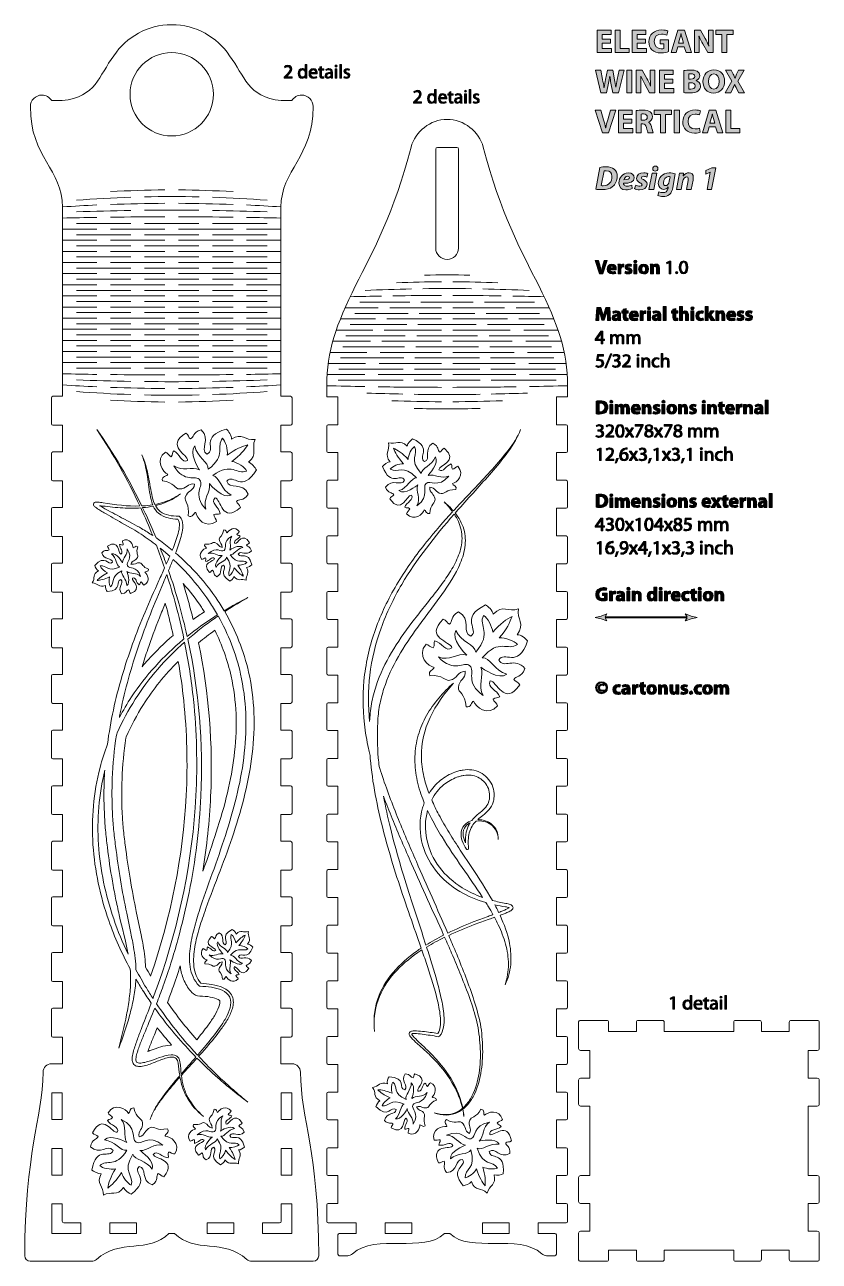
# Model space of a CAD drawing. Header units: inches. Extents: x 110 to 396, y -365 to 80.
import ezdxf

# ---------------------------------------------------------------- set-up
doc = ezdxf.new("R2010")
doc.units = ezdxf.units.IN
doc.header["$MEASUREMENT"] = 0
doc.layers.add('description', color=7, linetype='Continuous')
doc.layers.add('design1', color=7, linetype='Continuous')

# ---------------------------------------------------------------- blocks, each defined once
blk = doc.blocks.new('block 3')
at = {"layer": 'design1', "color": 1, "lineweight": 9}
for points, knots in [([(170.63, -133.87), (170.08, -131.68), (169.5, -129.51), (168.89, -127.34), (168.28, -125.17), (167.64, -123.02), (166.96, -120.88), (169.43, -123.68), (171.66, -126.55), (173.58, -129.44), (173.94, -129.98), (174.29, -130.52), (174.63, -131.07), (173.27, -131.98), (171.94, -132.91), (170.63, -133.87)], [0, 0, 0, 0, 1, 1, 1, 2, 2, 2, 3, 3, 3, 4, 4, 4, 5, 5, 5, 5]), ([(160.99, -129.51), (161.88, -132.84), (162.69, -136.2), (163.43, -139.56), (160.23, -142.33), (157.2, -145.28), (154.41, -148.34), (153.67, -149.16), (152.94, -149.99), (152.22, -150.84), (152.87, -148.74), (153.55, -146.64), (154.27, -144.54), (155.51, -140.92), (156.89, -137.22), (158.48, -133.22), (159.17, -131.46), (159.88, -129.7), (160.57, -128.03), (160.71, -128.53), (160.85, -129.02), (160.99, -129.51)], [0, 0, 0, 0, 1, 1, 1, 2, 2, 2, 3, 3, 3, 4, 4, 4, 5, 5, 5, 6, 6, 6, 7, 7, 7, 7]), ([(172.55, -142.26), (174.42, -140.7), (176.37, -139.19), (178.38, -137.73), (181.03, -143.04), (183, -148.56), (184.25, -154.24), (185.24, -158.72), (185.84, -163.26), (186.03, -167.73), (186.23, -172.11), (186.06, -176.72), (185.54, -181.43), (184.62, -189.75), (182.62, -198.68), (179.42, -208.73), (178.09, -212.93), (176.58, -217.37), (174.82, -222.29), (174.57, -222.97), (174.33, -223.65), (174.09, -224.33), (175.54, -215.44), (176.48, -206.46), (176.89, -197.53), (177.77, -178.88), (176.31, -160.35), (172.55, -142.26)], [0, 0, 0, 0, 1, 1, 1, 2, 2, 2, 3, 3, 3, 4, 4, 4, 5, 5, 5, 6, 6, 6, 7, 7, 7, 8, 8, 8, 9, 9, 9, 9]), ([(152.6, -250.97), (152.43, -250.02), (152.25, -249), (152.02, -247.84), (152.02, -247.82), (152.02, -247.81), (152.01, -247.79), (152.01, -247.79), (150.13, -238.79), (150.13, -238.79), (149.42, -235.3), (148.61, -231.16), (147.89, -226.88), (147.25, -223.06), (146.75, -219.35), (146.16, -214.92), (145.93, -213.11), (145.66, -211.02), (145.47, -208.98), (145.29, -207.03), (145.15, -205.04), (145.05, -203.07), (144.86, -199.18), (144.85, -195.19), (145.01, -191.22), (145.2, -186.35), (145.65, -181.38), (146.37, -176.39), (146.43, -176.27), (146.47, -176.15), (146.53, -176.03), (148.26, -172.04), (150.34, -168.14), (152.7, -164.43), (156.2, -158.95), (160.41, -153.75), (165.25, -148.9), (166.07, -153.61), (166.72, -158.33), (167.22, -163.03), (168.39, -174.3), (168.69, -185.76), (168.11, -197.1), (166.98, -218.85), (162.66, -240.7), (155.3, -262.06), (154.69, -261), (154.09, -259.93), (153.51, -258.87), (153.39, -256.44), (153.09, -253.84), (152.6, -250.97)], [0, 0, 0, 0, 1, 1, 1, 2, 2, 2, 3, 3, 3, 4, 4, 4, 5, 5, 5, 6, 6, 6, 7, 7, 7, 8, 8, 8, 9, 9, 9, 10, 10, 10, 11, 11, 11, 12, 12, 12, 13, 13, 13, 14, 14, 14, 15, 15, 15, 16, 16, 16, 17, 17, 17, 17]), ([(171.89, -284.95), (168.08, -280.63), (164.56, -276.14), (161.35, -271.52), (161.95, -269.96), (162.54, -268.39), (163.11, -266.81), (164.15, -263.9), (165.09, -261.11), (165.96, -258.41), (165.99, -258.71), (166.03, -259.01), (166.08, -259.31), (166.34, -260.94), (166.79, -262.47), (167.41, -263.83), (168.1, -265.36), (169.03, -266.75), (170.15, -267.93), (170.16, -267.94), (170.18, -267.96), (170.18, -267.97), (170.91, -268.74), (171.9, -269.18), (172.96, -269.23), (174.4, -269.28), (175.63, -269.4), (176.71, -269.59), (177.98, -269.82), (178.9, -270.11), (179.57, -270.48), (179.92, -270.68), (180.06, -270.83), (180.12, -270.9), (180.17, -270.95), (180.19, -271.02), (180.21, -271.1), (180.26, -271.35), (180.28, -271.96), (179.84, -273.18), (179.49, -274.13), (178.97, -275.15), (178.23, -276.39), (177.62, -277.4), (176.89, -278.49), (176, -279.71), (174.66, -281.55), (173.22, -283.34), (171.89, -284.95)], [0, 0, 0, 0, 1, 1, 1, 2, 2, 2, 3, 3, 3, 4, 4, 4, 5, 5, 5, 6, 6, 6, 7, 7, 7, 8, 8, 8, 9, 9, 9, 10, 10, 10, 11, 11, 11, 12, 12, 12, 13, 13, 13, 14, 14, 14, 15, 15, 15, 16, 16, 16, 16]), ([(155.05, -287.13), (155.56, -285.8), (156.12, -284.45), (156.65, -283.18), (156.99, -282.35), (157.34, -281.5), (157.69, -280.65), (159.34, -282.76), (161.05, -284.83), (162.83, -286.87), (162.75, -286.87), (162.67, -286.87), (162.59, -286.87), (162.54, -286.87), (162.49, -286.88), (162.44, -286.88), (159.93, -287.07), (157.76, -287.88), (155.84, -288.58), (155.31, -288.78), (154.8, -288.97), (154.3, -289.14), (154.54, -288.44), (154.8, -287.76), (155.05, -287.13)], [0, 0, 0, 0, 1, 1, 1, 2, 2, 2, 3, 3, 3, 4, 4, 4, 5, 5, 5, 6, 6, 6, 7, 7, 7, 8, 8, 8, 8])]:
    blk.add_open_spline(points, degree=3, knots=knots, dxfattribs=at)
blk = doc.blocks.new('block 5')
at = {"layer": 'design1', "color": 7, "lineweight": 9}
for points, knots in [([(187.62, -93.54), (187.43, -92.51), (186.34, -92.17), (186.15, -91.44), (187.12, -90.24), (188.57, -91.59), (190.45, -88.74), (188.34, -84.12), (183.54, -87.38), (182.73, -84.11), (185.16, -81.19), (188.14, -88.58), (193.38, -80.06), (193.01, -79.35), (191.68, -77.5), (190.47, -77.32), (194.08, -74.39), (191.4, -72.47), (192.87, -69.17), (189.28, -69.58), (188.24, -66.45), (184.37, -69.03), (184.56, -67.81), (183.19, -66), (182.62, -65.43), (172.92, -67.9), (179.1, -72.94), (175.58, -74.39), (172.7, -72.65), (177.25, -69.04), (173.46, -65.65), (170.18, -66.59), (171.04, -68.38), (169.6, -68.94), (168.96, -68.54), (168.96, -67.4), (168.03, -66.91), (160.33, -71.48), (168.93, -74.62), (168.62, -76.67), (166.45, -77.85), (165.76, -74.12), (163.65, -73.16), (162.96, -74.01), (163.53, -74.43), (162.69, -75.31), (162, -75.13), (161.34, -73.75), (160.63, -73.64), (156.68, -76.55), (159.72, -80.9), (161.51, -81.63), (161.4, -82.36), (159.11, -82.19), (159.54, -83.95), (163.85, -84.61), (164.05, -86.95), (165.64, -86.93), (168.28, -86.9), (168.54, -84.75), (171.14, -85.15), (170.74, -87.74), (168.61, -87.35), (167.79, -89.87), (167.3, -91.38), (169.48, -92.26), (168.82, -96.57), (170.38, -97.51), (170.9, -95.27), (171.62, -95.38), (171.79, -97.31), (175.03, -101.51), (178.99, -98.6), (179.1, -97.9), (177.98, -96.86), (178.01, -96.14), (179.1, -95.61), (179.34, -96.27), (180.35, -95.87), (180.06, -93.57), (176.71, -91.79), (178.48, -90.08), (180.53, -90.39), (180.96, -99.54), (187.62, -93.54)], [0, 0, 0, 0, 1, 1, 1, 2, 2, 2, 3, 3, 3, 4, 4, 4, 5, 5, 5, 6, 6, 6, 7, 7, 7, 8, 8, 8, 9, 9, 9, 10, 10, 10, 11, 11, 11, 12, 12, 12, 13, 13, 13, 14, 14, 14, 15, 15, 15, 16, 16, 16, 17, 17, 17, 18, 18, 18, 19, 19, 19, 20, 20, 20, 21, 21, 21, 22, 22, 22, 23, 23, 23, 24, 24, 24, 25, 25, 25, 26, 26, 26, 27, 27, 27, 28, 28, 28, 28]), ([(175.15, -94.23), (170.08, -88.73), (174.58, -85.81), (173.06, -83.74), (171.53, -81.66), (167.41, -85.09), (163.66, -78.61), (166.73, -80.85), (170.07, -78.67), (172.87, -80.08), (172.46, -79.53), (168.94, -73.77), (171.21, -71.41), (171.89, -75.45), (176.36, -77.36), (175.98, -79.84), (182.88, -74.76), (178.63, -71.69), (181.19, -68.68), (182.25, -69.66), (183.18, -72.78), (182.88, -74.76), (185.83, -72.59), (188.41, -71.55), (190.24, -71.1), (189.27, -72.71), (187.5, -74.87), (184.55, -77.03), (186.53, -77.34), (189.23, -79.16), (189.85, -80.46), (186.21, -82), (184.55, -77.03), (177.65, -82.11), (180.13, -82.48), (180.62, -87.31), (184.27, -89.17), (181.34, -90.64), (176.9, -85.56), (176.49, -85.01), (177, -88.1), (173.93, -90.64), (175.15, -94.23)], [0, 0, 0, 0, 1, 1, 1, 2, 2, 2, 3, 3, 3, 4, 4, 4, 5, 5, 5, 6, 6, 6, 7, 7, 7, 8, 8, 8, 9, 9, 9, 10, 10, 10, 11, 11, 11, 12, 12, 12, 13, 13, 13, 14, 14, 14, 14]), ([(176.46, -116.93), (177.02, -116.83), (177.2, -116.24), (177.6, -116.13), (178.25, -116.65), (177.52, -117.45), (179.07, -118.46), (181.58, -117.3), (179.8, -114.7), (181.57, -114.26), (183.17, -115.57), (179.15, -117.2), (183.79, -120.04), (184.18, -119.84), (185.18, -119.11), (185.28, -118.45), (186.87, -120.41), (187.92, -118.95), (189.71, -119.74), (189.48, -117.79), (191.18, -117.22), (189.77, -115.12), (190.43, -115.22), (191.42, -114.48), (191.73, -114.16), (190.37, -108.9), (187.64, -112.26), (186.84, -110.35), (187.79, -108.79), (189.75, -111.25), (191.59, -109.19), (191.07, -107.41), (190.1, -107.88), (189.79, -107.1), (190.01, -106.75), (190.63, -106.75), (190.89, -106.24), (188.4, -102.06), (186.7, -106.74), (185.59, -106.58), (184.95, -105.4), (186.97, -105.02), (187.49, -103.87), (187.03, -103.5), (186.8, -103.8), (186.32, -103.35), (186.42, -102.98), (187.17, -102.61), (187.22, -102.23), (185.63, -100.09), (183.28, -101.75), (182.88, -102.72), (182.49, -102.66), (182.58, -101.42), (181.62, -101.66), (181.27, -104), (180, -104.11), (180.01, -104.97), (180.03, -106.41), (181.2, -106.55), (180.99, -107.96), (179.58, -107.75), (179.79, -106.59), (178.42, -106.15), (177.6, -105.89), (177.12, -107.07), (174.78, -106.72), (174.27, -107.57), (175.49, -107.85), (175.43, -108.24), (174.38, -108.34), (172.1, -110.11), (173.69, -112.25), (174.08, -112.31), (174.64, -111.7), (175.03, -111.72), (175.32, -112.31), (174.96, -112.44), (175.18, -112.99), (176.43, -112.83), (177.39, -111), (178.32, -111.96), (178.16, -113.07), (173.19, -113.33), (176.46, -116.93)], [0, 0, 0, 0, 1, 1, 1, 2, 2, 2, 3, 3, 3, 4, 4, 4, 5, 5, 5, 6, 6, 6, 7, 7, 7, 8, 8, 8, 9, 9, 9, 10, 10, 10, 11, 11, 11, 12, 12, 12, 13, 13, 13, 14, 14, 14, 15, 15, 15, 16, 16, 16, 17, 17, 17, 18, 18, 18, 19, 19, 19, 20, 20, 20, 21, 21, 21, 22, 22, 22, 23, 23, 23, 24, 24, 24, 25, 25, 25, 26, 26, 26, 27, 27, 27, 28, 28, 28, 28]), ([(139.81, -107.48), (139.81, -108.09), (140.38, -108.39), (140.41, -108.82), (139.75, -109.39), (139.07, -108.48), (137.72, -109.89), (138.43, -112.71), (141.46, -111.37), (141.58, -113.29), (139.91, -114.68), (139, -110.22), (135.17, -114.46), (135.31, -114.91), (135.86, -116.08), (136.52, -116.31), (134.19, -117.58), (135.5, -118.94), (134.33, -120.64), (136.39, -120.78), (136.65, -122.65), (139.09, -121.6), (138.86, -122.26), (139.44, -123.42), (139.7, -123.8), (145.41, -123.42), (142.46, -119.95), (144.59, -119.49), (146.02, -120.78), (143.1, -122.33), (144.87, -124.63), (146.81, -124.44), (146.52, -123.35), (147.38, -123.18), (147.7, -123.47), (147.58, -124.11), (148.05, -124.48), (152.86, -122.71), (148.35, -120.05), (148.74, -118.94), (150.07, -118.5), (150.08, -120.67), (151.16, -121.43), (151.64, -121.02), (151.37, -120.72), (151.92, -120.31), (152.3, -120.49), (152.53, -121.33), (152.91, -121.47), (155.44, -120.24), (154.17, -117.48), (153.24, -116.88), (153.38, -116.49), (154.65, -116.82), (154.59, -115.78), (152.24, -114.97), (152.37, -113.63), (151.48, -113.48), (149.99, -113.22), (149.62, -114.4), (148.2, -113.91), (148.69, -112.49), (149.85, -112.93), (150.57, -111.6), (151, -110.81), (149.87, -110.08), (150.68, -107.73), (149.9, -107.04), (149.38, -108.25), (148.99, -108.11), (149.09, -107.01), (147.71, -104.31), (145.18, -105.54), (145.05, -105.92), (145.57, -106.62), (145.47, -107.02), (144.81, -107.21), (144.74, -106.81), (144.13, -106.93), (144.06, -108.25), (145.76, -109.6), (144.58, -110.38), (143.47, -109.99), (144.17, -104.81), (139.81, -107.48)], [0, 0, 0, 0, 1, 1, 1, 2, 2, 2, 3, 3, 3, 4, 4, 4, 5, 5, 5, 6, 6, 6, 7, 7, 7, 8, 8, 8, 9, 9, 9, 10, 10, 10, 11, 11, 11, 12, 12, 12, 13, 13, 13, 14, 14, 14, 15, 15, 15, 16, 16, 16, 17, 17, 17, 18, 18, 18, 19, 19, 19, 20, 20, 20, 21, 21, 21, 22, 22, 22, 23, 23, 23, 24, 24, 24, 25, 25, 25, 26, 26, 26, 27, 27, 27, 28, 28, 28, 28]), ([(176.06, -110.16), (179.04, -107.39), (180.64, -109.83), (181.76, -109), (182.89, -108.17), (181.01, -105.93), (184.53, -103.89), (183.32, -105.56), (184.51, -107.37), (183.75, -108.89), (184.05, -108.67), (187.17, -106.74), (188.45, -107.97), (186.26, -108.35), (185.23, -110.78), (183.89, -110.58), (186.65, -114.32), (188.31, -112.01), (189.96, -113.39), (189.43, -113.97), (187.73, -114.48), (186.65, -114.32), (187.84, -115.92), (188.41, -117.32), (188.66, -118.32), (187.78, -117.79), (186.61, -116.83), (185.42, -115.23), (185.26, -116.31), (184.28, -117.78), (183.57, -118.12), (182.73, -116.15), (185.42, -115.23), (182.66, -111.5), (182.45, -112.84), (179.83, -113.12), (178.83, -115.1), (178.02, -113.52), (180.78, -111.09), (181.08, -110.87), (179.4, -111.15), (178.01, -109.49), (176.06, -110.16)], [0, 0, 0, 0, 1, 1, 1, 2, 2, 2, 3, 3, 3, 4, 4, 4, 5, 5, 5, 6, 6, 6, 7, 7, 7, 8, 8, 8, 9, 9, 9, 10, 10, 10, 11, 11, 11, 12, 12, 12, 13, 13, 13, 14, 14, 14, 14]), ([(146.89, -108.39), (149.16, -112.01), (146.33, -113.18), (146.97, -114.51), (147.62, -115.83), (150.29, -114.33), (151.72, -118.36), (150.23, -116.79), (148.13, -117.66), (146.7, -116.58), (146.87, -116.93), (148.26, -120.54), (146.74, -121.62), (146.77, -119.28), (144.46, -117.75), (144.93, -116.4), (140.53, -118.53), (142.59, -120.7), (140.84, -122.13), (140.35, -121.46), (140.15, -119.61), (140.53, -118.53), (138.64, -119.44), (137.08, -119.76), (136.01, -119.83), (136.72, -119.02), (137.94, -117.99), (139.82, -117.08), (138.74, -116.71), (137.41, -115.4), (137.19, -114.61), (139.4, -114.12), (139.82, -117.08), (144.22, -114.95), (142.87, -114.48), (143.09, -111.71), (141.24, -110.29), (143.03, -109.77), (145, -113.08), (145.18, -113.44), (145.21, -111.65), (147.2, -110.54), (146.89, -108.39)], [0, 0, 0, 0, 1, 1, 1, 2, 2, 2, 3, 3, 3, 4, 4, 4, 5, 5, 5, 6, 6, 6, 7, 7, 7, 8, 8, 8, 9, 9, 9, 10, 10, 10, 11, 11, 11, 12, 12, 12, 13, 13, 13, 14, 14, 14, 14]), ([(190.66, -259.36), (190.43, -258.84), (189.83, -258.79), (189.64, -258.44), (190, -257.69), (190.92, -258.23), (191.56, -256.51), (189.91, -254.35), (187.79, -256.63), (186.98, -255.02), (187.9, -253.2), (190.34, -256.71), (192.06, -251.63), (191.78, -251.3), (190.87, -250.5), (190.21, -250.55), (191.75, -248.59), (190.12, -247.91), (190.5, -246), (188.67, -246.65), (187.76, -245.14), (186.04, -246.95), (186, -246.29), (185.07, -245.5), (184.7, -245.27), (179.93, -247.72), (183.76, -249.62), (182.09, -250.79), (180.38, -250.22), (182.33, -247.8), (179.95, -246.48), (178.34, -247.36), (179.01, -248.19), (178.32, -248.66), (177.94, -248.52), (177.81, -247.93), (177.26, -247.79), (173.78, -251.09), (178.65, -251.7), (178.73, -252.81), (177.74, -253.68), (176.93, -251.82), (175.72, -251.57), (175.46, -252.09), (175.8, -252.25), (175.47, -252.8), (175.09, -252.79), (174.58, -252.15), (174.2, -252.18), (172.48, -254.17), (174.59, -256.08), (175.61, -256.25), (175.64, -256.64), (174.42, -256.82), (174.86, -257.69), (177.18, -257.52), (177.57, -258.72), (178.39, -258.52), (179.77, -258.19), (179.65, -257.04), (181.05, -256.94), (181.16, -258.34), (180, -258.39), (179.87, -259.8), (179.79, -260.64), (181.03, -260.85), (181.2, -263.18), (182.13, -263.48), (182.13, -262.25), (182.52, -262.22), (182.84, -263.21), (185.03, -265.02), (186.75, -263.03), (186.73, -262.65), (186.02, -262.24), (185.95, -261.86), (186.45, -261.45), (186.66, -261.77), (187.14, -261.44), (186.71, -260.27), (184.75, -259.74), (185.47, -258.64), (186.58, -258.56), (187.89, -263.28), (190.66, -259.36)], [0, 0, 0, 0, 1, 1, 1, 2, 2, 2, 3, 3, 3, 4, 4, 4, 5, 5, 5, 6, 6, 6, 7, 7, 7, 8, 8, 8, 9, 9, 9, 10, 10, 10, 11, 11, 11, 12, 12, 12, 13, 13, 13, 14, 14, 14, 15, 15, 15, 16, 16, 16, 17, 17, 17, 18, 18, 18, 19, 19, 19, 20, 20, 20, 21, 21, 21, 22, 22, 22, 23, 23, 23, 24, 24, 24, 25, 25, 25, 26, 26, 26, 27, 27, 27, 28, 28, 28, 28]), ([(184.23, -261.2), (180.93, -258.93), (182.93, -256.87), (181.89, -255.97), (180.84, -255.07), (179.1, -257.35), (176.37, -254.41), (178.24, -255.22), (179.72, -253.68), (181.35, -254.08), (181.07, -253.84), (178.55, -251.26), (179.46, -249.76), (180.29, -251.78), (182.85, -252.25), (182.95, -253.59), (185.95, -250.12), (183.36, -249.02), (184.34, -247.14), (185.01, -247.53), (185.87, -249.05), (185.95, -250.12), (187.23, -248.63), (188.45, -247.78), (189.35, -247.33), (189.04, -248.29), (188.37, -249.62), (187.09, -251.1), (188.16, -251.03), (189.79, -251.65), (190.27, -252.26), (188.55, -253.5), (187.09, -251.1), (184.09, -254.57), (185.43, -254.47), (186.26, -256.94), (188.39, -257.47), (187.03, -258.59), (184.11, -256.47), (183.83, -256.23), (184.46, -257.78), (183.16, -259.47), (184.23, -261.2)], [0, 0, 0, 0, 1, 1, 1, 2, 2, 2, 3, 3, 3, 4, 4, 4, 5, 5, 5, 6, 6, 6, 7, 7, 7, 8, 8, 8, 9, 9, 9, 10, 10, 10, 11, 11, 11, 12, 12, 12, 13, 13, 13, 14, 14, 14, 14]), ([(134.42, -318.44), (134.93, -319.24), (135.96, -319.16), (136.37, -319.71), (135.97, -321.06), (134.28, -320.41), (133.67, -323.47), (137.03, -326.65), (139.97, -322.25), (141.77, -324.73), (140.72, -328.04), (135.68, -322.81), (134.15, -331.8), (134.72, -332.27), (136.47, -333.38), (137.56, -333.12), (135.51, -336.82), (138.43, -337.53), (138.31, -340.83), (141.21, -339.24), (143.15, -341.53), (145.54, -338.04), (145.79, -339.13), (147.57, -340.19), (148.25, -340.48), (155.59, -335.08), (148.66, -332.93), (151.13, -330.5), (154.16, -330.99), (151.55, -335.59), (155.91, -337.17), (158.36, -335.25), (157.02, -334.03), (158.05, -333.06), (158.72, -333.18), (159.11, -334.14), (160.06, -334.24), (165.01, -327.75), (156.67, -328.03), (156.23, -326.19), (157.66, -324.46), (159.52, -327.37), (161.63, -327.47), (161.92, -326.51), (161.3, -326.35), (161.7, -325.32), (162.35, -325.23), (163.38, -326.17), (164.01, -326.02), (166.36, -322.21), (162.3, -319.58), (160.54, -319.57), (160.39, -318.92), (162.38, -318.29), (161.41, -316.94), (157.55, -317.86), (156.58, -315.95), (155.24, -316.51), (153.02, -317.44), (153.53, -319.35), (151.21, -319.9), (150.65, -317.57), (152.59, -317.17), (152.42, -314.77), (152.32, -313.32), (150.18, -313.32), (149.26, -309.46), (147.62, -309.2), (147.95, -311.26), (147.3, -311.42), (146.5, -309.85), (142.32, -307.4), (139.97, -311.22), (140.12, -311.85), (141.43, -312.34), (141.64, -312.96), (140.91, -313.78), (140.48, -313.3), (139.76, -313.99), (140.79, -315.83), (144.23, -316.19), (143.32, -318.24), (141.48, -318.68), (137.99, -311.1), (134.42, -318.44)], [0, 0, 0, 0, 1, 1, 1, 2, 2, 2, 3, 3, 3, 4, 4, 4, 5, 5, 5, 6, 6, 6, 7, 7, 7, 8, 8, 8, 9, 9, 9, 10, 10, 10, 11, 11, 11, 12, 12, 12, 13, 13, 13, 14, 14, 14, 15, 15, 15, 16, 16, 16, 17, 17, 17, 18, 18, 18, 19, 19, 19, 20, 20, 20, 21, 21, 21, 22, 22, 22, 23, 23, 23, 24, 24, 24, 25, 25, 25, 26, 26, 26, 27, 27, 27, 28, 28, 28, 28]), ([(172.49, -326.5), (173.1, -326.39), (173.3, -325.75), (173.73, -325.63), (174.44, -326.21), (173.64, -327.06), (175.32, -328.17), (178.05, -326.92), (176.12, -324.09), (178.05, -323.61), (179.78, -325.05), (175.42, -326.8), (180.44, -329.9), (180.87, -329.68), (181.96, -328.9), (182.06, -328.18), (183.79, -330.31), (184.92, -328.73), (186.87, -329.59), (186.63, -327.47), (188.47, -326.86), (186.95, -324.58), (187.67, -324.69), (188.74, -323.88), (189.08, -323.55), (187.62, -317.82), (184.64, -321.47), (183.79, -319.39), (184.82, -317.69), (186.95, -320.37), (188.95, -318.14), (188.39, -316.2), (187.34, -316.71), (187, -315.86), (187.24, -315.49), (187.91, -315.49), (188.2, -314.94), (185.5, -310.39), (183.65, -315.47), (182.44, -315.29), (181.74, -314.01), (183.95, -313.59), (184.51, -312.35), (184.01, -311.94), (183.76, -312.28), (183.24, -311.79), (183.35, -311.38), (184.16, -310.99), (184.23, -310.57), (182.51, -308.24), (179.94, -310.04), (179.51, -311.09), (179.08, -311.03), (179.18, -309.68), (178.14, -309.93), (177.75, -312.47), (176.37, -312.59), (176.38, -313.53), (176.4, -315.09), (177.67, -315.24), (177.44, -316.77), (175.91, -316.54), (176.14, -315.28), (174.65, -314.8), (173.76, -314.51), (173.24, -315.8), (170.7, -315.41), (170.14, -316.33), (171.46, -316.63), (171.4, -317.06), (170.26, -317.16), (167.78, -319.08), (169.5, -321.41), (169.92, -321.47), (170.53, -320.81), (170.95, -320.83), (171.27, -321.47), (170.87, -321.61), (171.12, -322.21), (172.47, -322.04), (173.52, -320.06), (174.53, -321.11), (174.35, -322.31), (168.95, -322.57), (172.49, -326.5)], [0, 0, 0, 0, 1, 1, 1, 2, 2, 2, 3, 3, 3, 4, 4, 4, 5, 5, 5, 6, 6, 6, 7, 7, 7, 8, 8, 8, 9, 9, 9, 10, 10, 10, 11, 11, 11, 12, 12, 12, 13, 13, 13, 14, 14, 14, 15, 15, 15, 16, 16, 16, 17, 17, 17, 18, 18, 18, 19, 19, 19, 20, 20, 20, 21, 21, 21, 22, 22, 22, 23, 23, 23, 24, 24, 24, 25, 25, 25, 26, 26, 26, 27, 27, 27, 28, 28, 28, 28]), ([(144.71, -313.6), (150.88, -316.51), (148.07, -320.51), (150.07, -321.75), (152.07, -322.98), (154.38, -318.67), (159.75, -322.86), (156.4, -322.02), (154.32, -325), (151.48, -324.77), (152.01, -325.1), (156.96, -328.76), (155.84, -331.52), (153.88, -328.35), (149.46, -328.26), (148.93, -326.04), (144.84, -332.68), (149.48, -333.82), (148.35, -337.24), (147.12, -336.78), (145.26, -334.46), (144.84, -332.68), (143.09, -335.52), (141.27, -337.29), (139.87, -338.29), (140.14, -336.6), (140.9, -334.17), (142.65, -331.33), (140.88, -331.76), (137.97, -331.14), (137, -330.25), (139.55, -327.71), (142.65, -331.33), (146.74, -324.69), (144.52, -325.22), (142.46, -321.31), (138.74, -320.99), (140.71, -318.75), (146.2, -321.52), (146.73, -321.85), (145.25, -319.41), (146.97, -316.21), (144.71, -313.6)], [0, 0, 0, 0, 1, 1, 1, 2, 2, 2, 3, 3, 3, 4, 4, 4, 5, 5, 5, 6, 6, 6, 7, 7, 7, 8, 8, 8, 9, 9, 9, 10, 10, 10, 11, 11, 11, 12, 12, 12, 13, 13, 13, 14, 14, 14, 14]), ([(172.08, -319.14), (175.33, -316.15), (177.05, -318.81), (178.27, -317.91), (179.5, -317), (177.47, -314.57), (181.29, -312.36), (179.98, -314.17), (181.26, -316.14), (180.43, -317.79), (180.75, -317.55), (184.15, -315.47), (185.54, -316.81), (183.16, -317.22), (182.04, -319.85), (180.57, -319.63), (183.57, -323.7), (185.38, -321.19), (187.16, -322.7), (186.58, -323.33), (184.74, -323.88), (183.57, -323.7), (184.85, -325.44), (185.47, -326.96), (185.73, -328.04), (184.78, -327.47), (183.51, -326.43), (182.23, -324.68), (182.05, -325.86), (180.98, -327.45), (180.21, -327.82), (179.3, -325.67), (182.23, -324.68), (179.23, -320.62), (179.01, -322.08), (176.16, -322.37), (175.07, -324.52), (174.2, -322.8), (177.2, -320.17), (177.52, -319.93), (175.7, -320.23), (174.2, -318.42), (172.08, -319.14)], [0, 0, 0, 0, 1, 1, 1, 2, 2, 2, 3, 3, 3, 4, 4, 4, 5, 5, 5, 6, 6, 6, 7, 7, 7, 8, 8, 8, 9, 9, 9, 10, 10, 10, 11, 11, 11, 12, 12, 12, 13, 13, 13, 14, 14, 14, 14])]:
    blk.add_open_spline(points, degree=3, knots=knots, dxfattribs=at)
blk = doc.blocks.new('block 4')
at = {"layer": 'design1', "color": 7, "lineweight": 9}
for points, knots in [([(172.89, -244.63), (173.58, -242.34), (174.36, -240.07), (175.18, -237.81), (178.45, -228.76), (182.16, -219.81), (185.2, -210.58), (188.24, -201.36), (190.76, -191.88), (191.88, -182.14), (193.01, -172.42), (192.77, -162.44), (190.57, -152.83), (188.83, -145.18), (185.92, -137.79), (181.97, -131.02), (182.74, -130.52), (183.52, -130.02), (184.31, -129.53), (186.26, -128.3), (188.25, -127.13), (190.26, -126), (188.2, -127.05), (186.16, -128.13), (184.16, -129.27), (183.36, -129.73), (182.56, -130.2), (181.77, -130.68), (180.82, -129.07), (179.81, -127.5), (178.75, -125.97), (175.95, -121.93), (172.82, -118.13), (169.36, -114.66), (167.73, -113.02), (166.04, -111.45), (164.29, -109.95), (164.39, -109.7), (164.49, -109.45), (164.58, -109.2), (165.3, -107.26), (165.99, -105.31), (166.47, -103.26), (166.7, -102.23), (166.88, -101.18), (166.88, -100.07), (166.87, -99.52), (166.81, -98.95), (166.65, -98.39), (166.48, -97.83), (166.18, -97.27), (165.75, -96.83), (165.75, -96.83), (165.73, -96.82), (165.73, -96.82), (165.63, -96.72), (165.5, -96.66), (165.35, -96.67), (164.16, -96.68), (162.98, -96.62), (161.84, -96.37), (160.71, -96.13), (159.62, -95.69), (158.73, -94.99), (158.03, -94.43), (157.47, -93.71), (157.04, -92.91), (157.94, -92.69), (158.83, -92.44), (159.7, -92.13), (162, -91.33), (164.18, -90.18), (166.05, -88.64), (164.11, -90.09), (161.9, -91.12), (159.6, -91.81), (158.68, -92.08), (157.75, -92.3), (156.82, -92.47), (156.78, -92.39), (156.74, -92.32), (156.71, -92.24), (156.24, -91.16), (155.93, -89.99), (155.68, -88.81), (155.18, -86.45), (154.86, -84.03), (154.34, -81.65), (153.84, -79.26), (153.16, -76.9), (152.19, -74.67), (153.06, -76.94), (153.63, -79.31), (154.03, -81.71), (154.43, -84.1), (154.66, -86.52), (155.08, -88.93), (155.29, -90.14), (155.56, -91.35), (156.02, -92.52), (156.03, -92.55), (156.05, -92.58), (156.06, -92.61), (154.89, -92.8), (153.71, -92.92), (152.52, -92.99), (152.39, -93), (152.25, -93.01), (152.11, -93.01), (147.47, -83.44), (142.13, -74.2), (135.95, -65.55), (141.84, -74.29), (147, -83.5), (151.44, -93.04), (147.01, -93.18), (142.59, -92.61), (138.19, -91.9), (137.59, -91.81), (136.99, -91.71), (136.36, -91.65), (136.2, -91.64), (136.04, -91.62), (135.86, -91.62), (135.77, -91.62), (135.68, -91.62), (135.57, -91.63), (135.46, -91.65), (135.35, -91.64), (135.13, -91.75), (135.07, -91.77), (135, -91.82), (134.93, -91.89), (134.85, -91.96), (134.78, -92.08), (134.74, -92.21), (134.67, -92.49), (134.75, -92.66), (134.79, -92.76), (134.89, -92.96), (134.97, -93.03), (135.05, -93.11), (135.19, -93.26), (135.33, -93.37), (135.46, -93.47), (135.98, -93.87), (136.5, -94.19), (137.02, -94.52), (137.54, -94.84), (138.06, -95.15), (138.58, -95.46), (140.67, -96.69), (142.77, -97.88), (144.88, -99.07), (144.88, -99.07), (148.03, -100.86), (148.03, -100.86), (149.08, -101.45), (150.09, -102.07), (151.1, -102.71), (153.11, -103.99), (155.06, -105.37), (156.96, -106.82), (157.11, -106.93), (157.26, -107.05), (157.4, -107.16), (158.43, -109.86), (159.41, -112.58), (160.33, -115.31), (159.65, -116.83), (158.95, -118.36), (158.27, -119.88), (156.58, -123.62), (154.91, -127.37), (153.31, -131.16), (151.73, -134.95), (150.22, -138.78), (148.82, -142.65), (146.01, -150.4), (143.63, -158.32), (141.9, -166.4), (141.03, -170.46), (140.31, -174.57), (139.76, -178.7), (138.72, -181.45), (137.83, -184.26), (137.09, -187.11), (134.75, -196.15), (133.97, -205.57), (134.56, -214.87), (135.19, -224.17), (137.17, -233.36), (140.25, -242.14), (142.35, -248.11), (144.93, -253.9), (147.94, -259.46), (148.07, -260.95), (148.13, -262.45), (148.09, -263.96), (148.06, -265.97), (147.9, -267.98), (147.64, -269.99), (147.39, -272), (147.05, -274.01), (146.65, -276.01), (145.85, -280.01), (144.87, -283.99), (143.84, -287.96), (145.29, -284.12), (146.63, -280.24), (147.72, -276.26), (148.26, -274.27), (148.76, -272.27), (149.14, -270.23), (149.52, -268.19), (149.81, -266.12), (149.95, -264.04), (149.98, -263.74), (149.99, -263.44), (150, -263.14), (150.79, -264.48), (151.6, -265.82), (152.44, -267.14), (153.43, -268.71), (154.47, -270.26), (155.52, -271.79), (155.36, -272.24), (155.2, -272.69), (155.03, -273.13), (154, -275.84), (152.93, -278.52), (151.89, -281.23), (151.37, -282.59), (150.85, -283.95), (150.35, -285.32), (149.86, -286.7), (149.38, -288.08), (149.02, -289.54), (148.85, -290.27), (148.69, -291.02), (148.68, -291.84), (148.68, -292.25), (148.72, -292.7), (148.89, -293.16), (149.05, -293.62), (149.45, -294.08), (149.91, -294.29), (150.37, -294.52), (150.83, -294.56), (151.24, -294.57), (151.66, -294.57), (152.05, -294.52), (152.43, -294.45), (153.19, -294.32), (153.91, -294.1), (154.61, -293.87), (156.01, -293.41), (157.36, -292.8), (158.69, -292.3), (159.36, -292.04), (160.03, -291.81), (160.71, -291.61), (161.39, -291.41), (162.08, -291.25), (162.75, -291.2), (163.42, -291.15), (164.07, -291.25), (164.48, -291.65), (164.9, -292.06), (165.09, -292.74), (165.22, -293.42), (165.47, -294.81), (165.55, -296.28), (165.76, -297.72), (165.77, -297.77), (165.78, -297.83), (165.79, -297.88), (165.26, -298.51), (164.72, -299.14), (164.19, -299.77), (162.41, -301.89), (160.67, -304.05), (159.07, -306.32), (158.27, -307.46), (157.51, -308.62), (156.82, -309.82), (156.14, -311.03), (155.53, -312.28), (155.11, -313.61), (155.55, -312.29), (156.19, -311.05), (156.89, -309.86), (157.6, -308.67), (158.38, -307.53), (159.2, -306.41), (160.83, -304.19), (162.61, -302.06), (164.43, -299.97), (164.9, -299.43), (165.39, -298.89), (165.87, -298.36), (166.07, -299.59), (166.35, -300.81), (166.74, -302), (167.2, -303.39), (167.81, -304.73), (168.55, -305.99), (170.04, -308.51), (172.05, -310.67), (174.28, -312.52), (172.12, -310.59), (170.22, -308.35), (168.84, -305.82), (168.15, -304.56), (167.59, -303.23), (167.18, -301.86), (166.78, -300.54), (166.53, -299.17), (166.36, -297.8), (168.23, -295.71), (170.11, -293.64), (171.98, -291.56), (174.41, -294), (176.92, -296.37), (179.5, -298.65), (181.23, -300.18), (182.99, -301.67), (184.78, -303.13), (186.58, -304.58), (188.41, -305.99), (190.26, -307.36), (188.47, -305.91), (186.71, -304.42), (184.98, -302.9), (183.24, -301.39), (181.53, -299.84), (179.86, -298.26), (177.35, -295.89), (174.91, -293.44), (172.56, -290.92), (173.55, -289.81), (174.54, -288.7), (175.51, -287.58), (177.32, -285.48), (179.1, -283.34), (180.74, -281.08), (181.55, -279.95), (182.33, -278.79), (183.03, -277.57), (183.72, -276.35), (184.34, -275.07), (184.73, -273.68), (184.93, -272.99), (185.06, -272.26), (185.07, -271.52), (185.08, -270.78), (184.96, -270.01), (184.65, -269.3), (184.35, -268.6), (183.87, -267.97), (183.3, -267.48), (182.74, -266.98), (182.1, -266.59), (181.45, -266.28), (180.13, -265.66), (178.73, -265.31), (177.34, -265.07), (176.03, -264.84), (174.71, -264.71), (173.4, -264.64), (172.71, -263.81), (172.14, -262.89), (171.73, -261.9), (171.3, -260.84), (171.03, -259.71), (170.89, -258.56), (170.61, -256.26), (170.82, -253.89), (171.21, -251.56), (171.61, -249.23), (172.21, -246.92), (172.89, -244.63)], [0, 0, 0, 0, 1, 1, 1, 2, 2, 2, 3, 3, 3, 4, 4, 4, 5, 5, 5, 6, 6, 6, 7, 7, 7, 8, 8, 8, 9, 9, 9, 10, 10, 10, 11, 11, 11, 12, 12, 12, 13, 13, 13, 14, 14, 14, 15, 15, 15, 16, 16, 16, 17, 17, 17, 18, 18, 18, 19, 19, 19, 20, 20, 20, 21, 21, 21, 22, 22, 22, 23, 23, 23, 24, 24, 24, 25, 25, 25, 26, 26, 26, 27, 27, 27, 28, 28, 28, 29, 29, 29, 30, 30, 30, 31, 31, 31, 32, 32, 32, 33, 33, 33, 34, 34, 34, 35, 35, 35, 36, 36, 36, 37, 37, 37, 38, 38, 38, 39, 39, 39, 40, 40, 40, 41, 41, 41, 42, 42, 42, 43, 43, 43, 44, 44, 44, 45, 45, 45, 46, 46, 46, 47, 47, 47, 48, 48, 48, 49, 49, 49, 50, 50, 50, 51, 51, 51, 52, 52, 52, 53, 53, 53, 54, 54, 54, 55, 55, 55, 56, 56, 56, 57, 57, 57, 58, 58, 58, 59, 59, 59, 60, 60, 60, 61, 61, 61, 62, 62, 62, 63, 63, 63, 64, 64, 64, 65, 65, 65, 66, 66, 66, 67, 67, 67, 68, 68, 68, 69, 69, 69, 70, 70, 70, 71, 71, 71, 72, 72, 72, 73, 73, 73, 74, 74, 74, 75, 75, 75, 76, 76, 76, 77, 77, 77, 78, 78, 78, 79, 79, 79, 80, 80, 80, 81, 81, 81, 82, 82, 82, 83, 83, 83, 84, 84, 84, 85, 85, 85, 86, 86, 86, 87, 87, 87, 88, 88, 88, 89, 89, 89, 90, 90, 90, 91, 91, 91, 92, 92, 92, 93, 93, 93, 94, 94, 94, 95, 95, 95, 96, 96, 96, 97, 97, 97, 98, 98, 98, 99, 99, 99, 100, 100, 100, 101, 101, 101, 102, 102, 102, 103, 103, 103, 104, 104, 104, 105, 105, 105, 106, 106, 106, 107, 107, 107, 108, 108, 108, 109, 109, 109, 110, 110, 110, 111, 111, 111, 112, 112, 112, 113, 113, 113, 114, 114, 114, 115, 115, 115, 116, 116, 116, 117, 117, 117, 118, 118, 118, 119, 119, 119, 120, 120, 120, 121, 121, 121, 122, 122, 122, 123, 123, 123, 124, 124, 124, 125, 125, 125, 126, 126, 126, 127, 127, 127, 127]), ([(152.05, -101.16), (151, -100.54), (149.92, -99.94), (148.84, -99.38), (148.84, -99.38), (145.65, -97.67), (145.65, -97.67), (143.52, -96.53), (141.38, -95.4), (139.27, -94.25), (138.75, -93.96), (138.22, -93.67), (137.71, -93.37), (137.46, -93.23), (137.21, -93.08), (136.96, -92.93), (137.32, -92.97), (137.67, -93.01), (138.03, -93.05), (140.43, -93.35), (142.85, -93.64), (145.28, -93.76), (147.43, -93.87), (149.59, -93.87), (151.75, -93.71), (153.26, -96.99), (154.69, -100.31), (156.04, -103.66), (154.73, -102.79), (153.4, -101.95), (152.05, -101.16)], [0, 0, 0, 0, 1, 1, 1, 2, 2, 2, 3, 3, 3, 4, 4, 4, 5, 5, 5, 6, 6, 6, 7, 7, 7, 8, 8, 8, 9, 9, 9, 10, 10, 10, 10]), ([(152.57, -93.63), (153.81, -93.51), (155.04, -93.33), (156.26, -93.08), (156.71, -94.04), (157.34, -94.95), (158.17, -95.66), (159.16, -96.51), (160.38, -97.04), (161.61, -97.34), (162.76, -97.63), (163.92, -97.73), (165.08, -97.77), (165.54, -98.36), (165.7, -99.2), (165.67, -100.07), (165.65, -101.01), (165.46, -101.99), (165.21, -102.95), (164.7, -104.88), (163.97, -106.78), (163.21, -108.66), (163.17, -108.75), (163.13, -108.85), (163.09, -108.94), (161.5, -107.62), (159.87, -106.35), (158.2, -105.15), (157.89, -104.93), (157.59, -104.72), (157.28, -104.51), (156.04, -101.53), (154.74, -98.57), (153.37, -95.65), (153.06, -94.98), (152.74, -94.31), (152.42, -93.65), (152.47, -93.64), (152.52, -93.64), (152.57, -93.63)], [0, 0, 0, 0, 1, 1, 1, 2, 2, 2, 3, 3, 3, 4, 4, 4, 5, 5, 5, 6, 6, 6, 7, 7, 7, 8, 8, 8, 9, 9, 9, 10, 10, 10, 11, 11, 11, 12, 12, 12, 13, 13, 13, 13]), ([(160.12, -111.71), (159.69, -110.56), (159.24, -109.4), (158.79, -108.26), (159.94, -109.18), (161.07, -110.13), (162.18, -111.12), (161.77, -112.06), (161.36, -113.01), (160.94, -113.95), (160.67, -113.2), (160.4, -112.46), (160.12, -111.71)], [0, 0, 0, 0, 1, 1, 1, 2, 2, 2, 3, 3, 3, 4, 4, 4, 4]), ([(167.59, -116.37), (170.86, -119.84), (173.86, -123.54), (176.5, -127.5), (177.51, -129.02), (178.46, -130.57), (179.37, -132.16), (178.99, -132.4), (178.61, -132.64), (178.24, -132.88), (174.87, -135.06), (171.6, -137.41), (168.46, -139.93), (167.59, -136.02), (166.61, -132.14), (165.52, -128.29), (164.38, -124.23), (163.12, -120.21), (161.74, -116.23), (162.3, -114.9), (162.85, -113.57), (163.4, -112.23), (164.84, -113.56), (166.24, -114.94), (167.59, -116.37)], [0, 0, 0, 0, 1, 1, 1, 2, 2, 2, 3, 3, 3, 4, 4, 4, 5, 5, 5, 6, 6, 6, 7, 7, 7, 8, 8, 8, 8]), ([(144.47, -166.93), (146.11, -158.97), (148.31, -151.12), (150.96, -143.41), (152.28, -139.55), (153.71, -135.73), (155.22, -131.94), (156.72, -128.14), (158.29, -124.36), (159.89, -120.59), (160.3, -119.63), (160.71, -118.66), (161.12, -117.69), (162.29, -121.3), (163.38, -124.94), (164.37, -128.61), (165.46, -132.67), (166.43, -136.77), (167.29, -140.88), (167.21, -140.95), (167.13, -141.02), (167.05, -141.08), (163.49, -144.05), (160.13, -147.27), (157, -150.7), (153.87, -154.14), (151.01, -157.82), (148.44, -161.7), (146.85, -164.09), (145.38, -166.57), (144.05, -169.12), (144.19, -168.39), (144.32, -167.66), (144.47, -166.93)], [0, 0, 0, 0, 1, 1, 1, 2, 2, 2, 3, 3, 3, 4, 4, 4, 5, 5, 5, 6, 6, 6, 7, 7, 7, 8, 8, 8, 9, 9, 9, 10, 10, 10, 11, 11, 11, 11]), ([(169.63, -251.32), (169.29, -253.75), (169.14, -256.26), (169.53, -258.76), (169.73, -260), (170.07, -261.23), (170.6, -262.39), (171.12, -263.55), (171.84, -264.62), (172.71, -265.55), (172.71, -265.55), (172.72, -265.56), (172.72, -265.56), (172.82, -265.66), (172.95, -265.72), (173.1, -265.73), (174.46, -265.78), (175.83, -265.89), (177.17, -266.11), (178.5, -266.32), (179.82, -266.64), (181.02, -267.18), (182.22, -267.72), (183.28, -268.54), (183.79, -269.68), (184.3, -270.82), (184.23, -272.17), (183.89, -273.45), (183.55, -274.74), (182.97, -275.98), (182.32, -277.17), (181.66, -278.37), (180.92, -279.53), (180.13, -280.65), (178.55, -282.91), (176.82, -285.06), (175.04, -287.18), (174.1, -288.3), (173.15, -289.41), (172.19, -290.51), (171.53, -289.8), (170.88, -289.09), (170.23, -288.36), (165.59, -283.2), (161.3, -277.73), (157.41, -271.99), (158.24, -269.88), (159.04, -267.76), (159.81, -265.63), (161.77, -260.15), (163.57, -254.61), (165.11, -248.99), (166.64, -243.38), (167.99, -237.71), (169.13, -232), (171.43, -220.59), (172.86, -209), (173.4, -197.36), (174.29, -178.46), (172.71, -159.44), (168.69, -140.96), (171.83, -138.25), (175.12, -135.69), (178.53, -133.32), (178.89, -133.07), (179.25, -132.83), (179.61, -132.58), (183.29, -139.12), (186.05, -146.16), (187.67, -153.49), (188.69, -158.11), (189.32, -162.83), (189.53, -167.57), (189.74, -172.31), (189.54, -177.08), (189.02, -181.82), (187.97, -191.29), (185.67, -200.64), (182.76, -209.79), (181.3, -214.37), (179.74, -218.92), (178.11, -223.46), (176.5, -228.01), (174.82, -232.55), (173.29, -237.15), (172.53, -239.46), (171.8, -241.78), (171.17, -244.14), (170.53, -246.49), (169.98, -248.88), (169.63, -251.32)], [0, 0, 0, 0, 1, 1, 1, 2, 2, 2, 3, 3, 3, 4, 4, 4, 5, 5, 5, 6, 6, 6, 7, 7, 7, 8, 8, 8, 9, 9, 9, 10, 10, 10, 11, 11, 11, 12, 12, 12, 13, 13, 13, 14, 14, 14, 15, 15, 15, 16, 16, 16, 17, 17, 17, 18, 18, 18, 19, 19, 19, 20, 20, 20, 21, 21, 21, 22, 22, 22, 23, 23, 23, 24, 24, 24, 25, 25, 25, 26, 26, 26, 27, 27, 27, 28, 28, 28, 29, 29, 29, 30, 30, 30, 30]), ([(153.76, -266.32), (152.46, -264.18), (151.22, -262.01), (150.04, -259.8), (149.95, -257.03), (149.61, -254.26), (149.15, -251.56), (148.97, -250.53), (148.78, -249.52), (148.59, -248.51), (148.59, -248.51), (147.96, -245.49), (147.96, -245.49), (147.96, -245.49), (146.69, -239.48), (146.69, -239.48), (145.89, -235.48), (145.11, -231.48), (144.44, -227.46), (143.77, -223.44), (143.22, -219.41), (142.69, -215.36), (142.43, -213.34), (142.18, -211.32), (141.99, -209.31), (141.8, -207.29), (141.65, -205.27), (141.56, -203.24), (141.36, -199.19), (141.35, -195.14), (141.51, -191.08), (141.71, -185.85), (142.21, -180.63), (142.98, -175.44), (143.09, -175.17), (143.2, -174.9), (143.32, -174.63), (145.14, -170.45), (147.3, -166.4), (149.75, -162.55), (154.63, -154.9), (160.69, -148.01), (167.51, -141.98), (168.9, -148.82), (169.97, -155.73), (170.7, -162.67), (171.89, -174.16), (172.2, -185.74), (171.6, -197.28), (170.4, -220.35), (165.68, -243.21), (158, -264.99), (157.4, -266.69), (156.78, -268.39), (156.16, -270.09), (155.34, -268.85), (154.53, -267.59), (153.76, -266.32)], [0, 0, 0, 0, 1, 1, 1, 2, 2, 2, 3, 3, 3, 4, 4, 4, 5, 5, 5, 6, 6, 6, 7, 7, 7, 8, 8, 8, 9, 9, 9, 10, 10, 10, 11, 11, 11, 12, 12, 12, 13, 13, 13, 14, 14, 14, 15, 15, 15, 16, 16, 16, 17, 17, 17, 18, 18, 18, 19, 19, 19, 19]), ([(142.03, -241.52), (139.06, -232.87), (137.13, -223.85), (136.56, -214.74), (135.95, -205.79), (136.67, -196.75), (138.81, -188.05), (138.75, -189.02), (138.69, -189.99), (138.64, -190.96), (138.46, -195.1), (138.46, -199.24), (138.65, -203.38), (138.74, -205.45), (138.88, -207.51), (139.07, -209.58), (139.26, -211.65), (139.49, -213.69), (139.74, -215.73), (140.22, -219.82), (140.85, -223.89), (141.55, -227.95), (141.91, -229.98), (142.29, -232.01), (142.69, -234.03), (143.09, -236.05), (143.55, -238.06), (144, -240.06), (145.05, -244.83), (146.36, -249.52), (147.21, -254.22), (145.24, -250.09), (143.5, -245.85), (142.03, -241.52)], [0, 0, 0, 0, 1, 1, 1, 2, 2, 2, 3, 3, 3, 4, 4, 4, 5, 5, 5, 6, 6, 6, 7, 7, 7, 8, 8, 8, 9, 9, 9, 10, 10, 10, 11, 11, 11, 11]), ([(165.92, -293.3), (165.86, -292.93), (165.78, -292.55), (165.65, -292.18), (165.52, -291.81), (165.33, -291.43), (165.02, -291.11), (164.72, -290.79), (164.31, -290.58), (163.91, -290.48), (163.5, -290.37), (163.1, -290.36), (162.71, -290.37), (159.63, -290.61), (157, -292.05), (154.28, -292.81), (153.6, -293.01), (152.91, -293.18), (152.24, -293.28), (151.58, -293.37), (150.88, -293.38), (150.49, -293.16), (150.3, -293.06), (150.2, -292.92), (150.12, -292.7), (150.04, -292.48), (150.01, -292.18), (150.03, -291.87), (150.06, -291.24), (150.21, -290.56), (150.39, -289.89), (150.76, -288.54), (151.27, -287.2), (151.79, -285.86), (152.31, -284.52), (152.86, -283.18), (153.42, -281.84), (154.55, -279.1), (155.68, -276.35), (156.78, -273.59), (160.67, -279.02), (164.93, -284.18), (169.51, -289.02), (170.21, -289.75), (170.91, -290.47), (171.61, -291.18), (169.84, -293.21), (168.07, -295.24), (166.31, -297.28), (166.17, -295.97), (166.12, -294.65), (165.92, -293.3)], [0, 0, 0, 0, 1, 1, 1, 2, 2, 2, 3, 3, 3, 4, 4, 4, 5, 5, 5, 6, 6, 6, 7, 7, 7, 8, 8, 8, 9, 9, 9, 10, 10, 10, 11, 11, 11, 12, 12, 12, 13, 13, 13, 14, 14, 14, 15, 15, 15, 16, 16, 16, 17, 17, 17, 17])]:
    blk.add_open_spline(points, degree=3, knots=knots, dxfattribs=at)
at = {"layer": 'design1'}
blk.add_blockref('block 5', (0, 0), dxfattribs=at)
blk = doc.blocks.new('block 7')
at = {"layer": 'design1', "color": 1, "lineweight": 9}
for points in [[(135.95, 6.5), (123.6, 6.5)], [(148.2, 4.5), (128.6, 4.5)], [(160.45, 6.5), (140.85, 6.5)], [(172.7, 4.5), (153.1, 4.5)], [(184.95, 6.5), (165.35, 6.5)], [(177.6, 4.5), (197.2, 4.5)], [(189.85, 6.5), (202.19, 6.5)], [(135.95, 2.5), (123.6, 2.5)], [(148.2, 0.5), (128.6, 0.5)], [(160.45, 2.5), (140.85, 2.5)], [(172.7, 0.5), (153.1, 0.5)], [(184.95, 2.5), (165.35, 2.5)], [(177.6, 0.5), (197.2, 0.5)], [(189.85, 2.5), (202.19, 2.5)], [(135.95, -1.5), (123.6, -1.5)], [(148.2, -3.5), (128.6, -3.5)], [(160.45, -1.5), (140.85, -1.5)], [(172.7, -3.5), (153.1, -3.5)], [(184.95, -1.5), (165.35, -1.5)], [(177.6, -3.5), (197.2, -3.5)], [(189.85, -1.5), (202.19, -1.5)], [(135.95, -5.5), (123.6, -5.5)], [(148.2, -7.5), (128.6, -7.5)], [(160.45, -5.5), (140.85, -5.5)], [(172.7, -7.5), (153.1, -7.5)], [(184.95, -5.5), (165.35, -5.5)], [(177.6, -7.5), (197.2, -7.5)], [(189.85, -5.5), (202.19, -5.5)], [(135.95, -9.5), (123.6, -9.5)], [(148.2, -11.5), (128.6, -11.5)], [(160.45, -9.5), (140.85, -9.5)], [(172.7, -11.5), (153.1, -11.5)], [(184.95, -9.5), (165.35, -9.5)], [(177.6, -11.5), (197.2, -11.5)], [(189.85, -9.5), (202.19, -9.5)], [(135.95, -13.5), (123.6, -13.5)], [(135.95, -17.5), (123.6, -17.5)], [(148.2, -15.5), (128.6, -15.5)], [(160.45, -13.5), (140.85, -13.5)], [(160.45, -17.5), (140.85, -17.5)], [(172.7, -15.5), (153.1, -15.5)], [(184.95, -13.5), (165.35, -13.5)], [(184.95, -17.5), (165.35, -17.5)], [(177.6, -15.5), (197.2, -15.5)], [(189.85, -13.5), (202.19, -13.5)], [(189.85, -17.5), (202.19, -17.5)], [(135.95, -21.5), (123.6, -21.5)], [(148.2, -19.5), (128.6, -19.5)], [(160.45, -21.5), (140.85, -21.5)], [(172.7, -19.5), (153.1, -19.5)], [(184.95, -21.5), (165.35, -21.5)], [(177.6, -19.5), (197.2, -19.5)], [(189.85, -21.5), (202.19, -21.5)], [(135.95, -25.5), (123.6, -25.5)], [(148.2, -23.5), (128.6, -23.5)], [(160.45, -25.5), (140.85, -25.5)], [(172.7, -23.5), (153.1, -23.5)], [(184.95, -25.5), (165.35, -25.5)], [(177.6, -23.5), (197.2, -23.5)], [(189.85, -25.5), (202.19, -25.5)], [(135.95, -29.5), (123.6, -29.5)], [(148.2, -27.5), (128.6, -27.5)], [(160.45, -29.5), (140.85, -29.5)], [(172.7, -27.5), (153.1, -27.5)], [(184.95, -29.5), (165.35, -29.5)], [(177.6, -27.5), (197.2, -27.5)], [(189.85, -29.5), (202.19, -29.5)], [(135.95, -33.5), (123.6, -33.5)], [(148.2, -31.5), (128.6, -31.5)], [(148.2, -35.5), (128.6, -35.5)], [(160.45, -33.5), (140.85, -33.5)], [(172.7, -31.5), (153.1, -31.5)], [(172.7, -35.5), (153.1, -35.5)], [(184.95, -33.5), (165.35, -33.5)], [(177.6, -31.5), (197.2, -31.5)], [(177.6, -35.5), (197.2, -35.5)], [(189.85, -33.5), (202.19, -33.5)], [(135.95, -37.5), (123.6, -37.5)], [(148.2, -39.5), (128.6, -39.5)], [(160.45, -37.5), (140.85, -37.5)], [(172.7, -39.5), (153.1, -39.5)], [(184.95, -37.5), (165.35, -37.5)], [(177.6, -39.5), (197.2, -39.5)], [(189.85, -37.5), (202.19, -37.5)], [(135.95, -41.5), (123.6, -41.5)], [(160.45, -41.5), (140.85, -41.5)], [(184.95, -41.5), (165.35, -41.5)], [(189.85, -41.5), (202.19, -41.5)]]:
    blk.add_lwpolyline(points, dxfattribs=at)
for points in [[(148.18, 17.99), (141.64, 17.74), (135.12, 17.38), (128.59, 16.91)], [(160.44, 20.65), (153.9, 20.57), (147.37, 20.35), (140.83, 19.98)], [(172.71, 18.12), (166.17, 18.24), (159.63, 18.24), (153.09, 18.12)], [(184.97, 19.98), (178.43, 20.35), (171.9, 20.57), (165.35, 20.65)], [(177.61, 17.99), (184.15, 17.74), (190.68, 17.38), (197.21, 16.91)], [(135.94, 15.19), (131.82, 15), (127.71, 14.77), (123.6, 14.5)], [(160.45, 15.79), (153.91, 15.74), (147.37, 15.61), (140.84, 15.39)], [(172.7, 13.31), (166.17, 13.37), (159.63, 13.37), (153.09, 13.31)], [(184.96, 15.39), (178.43, 15.61), (171.89, 15.74), (165.35, 15.79)], [(189.86, 15.19), (193.97, 15), (198.09, 14.77), (202.19, 14.5)], [(135.94, 10.73), (131.83, 10.67), (127.71, 10.59), (123.6, 10.5)], [(148.19, 13.25), (141.66, 13.12), (135.13, 12.94), (128.59, 12.71)], [(160.45, 10.93), (153.91, 10.92), (147.38, 10.87), (140.84, 10.8)], [(184.95, 10.8), (178.42, 10.87), (171.88, 10.92), (165.35, 10.93)], [(177.6, 13.25), (184.14, 13.12), (190.67, 12.94), (197.2, 12.71)], [(189.85, 10.73), (193.97, 10.66), (198.08, 10.59), (202.19, 10.5)], [(148.2, 8.5), (141.67, 8.5), (135.13, 8.5), (128.6, 8.5)], [(172.7, 8.5), (166.16, 8.5), (159.63, 8.5), (153.1, 8.5)], [(177.6, 8.5), (184.13, 8.5), (190.66, 8.5), (197.2, 8.5)], [(148.2, -43.5), (141.67, -43.5), (135.13, -43.5), (128.6, -43.5)], [(172.7, -43.5), (166.16, -43.5), (159.63, -43.5), (153.1, -43.5)], [(177.6, -43.5), (184.13, -43.5), (190.66, -43.5), (197.2, -43.5)], [(135.94, -45.73), (131.83, -45.66), (127.71, -45.59), (123.6, -45.5)], [(148.19, -48.24), (141.66, -48.12), (135.13, -47.94), (128.59, -47.7)], [(160.45, -45.93), (153.91, -45.91), (147.38, -45.87), (140.84, -45.79)], [(172.7, -48.31), (166.17, -48.36), (159.63, -48.36), (153.09, -48.31)], [(184.95, -45.79), (178.42, -45.87), (171.88, -45.91), (165.35, -45.93)], [(177.6, -48.24), (184.14, -48.12), (190.67, -47.94), (197.2, -47.7)], [(189.85, -45.73), (193.97, -45.66), (198.08, -45.58), (202.19, -45.5)], [(135.94, -50.18), (131.82, -50), (127.71, -49.77), (123.6, -49.5)], [(148.18, -52.98), (141.64, -52.74), (135.12, -52.38), (128.59, -51.91)], [(160.45, -50.79), (153.91, -50.74), (147.37, -50.6), (140.84, -50.39)], [(172.71, -53.12), (166.17, -53.23), (159.63, -53.23), (153.09, -53.12)], [(184.96, -50.38), (178.42, -50.6), (171.89, -50.74), (165.35, -50.79)], [(177.61, -52.98), (184.15, -52.74), (190.68, -52.38), (197.21, -51.91)], [(189.86, -50.18), (193.97, -50), (198.09, -49.77), (202.19, -49.5)], [(160.44, -55.65), (153.9, -55.56), (147.37, -55.34), (140.83, -54.98)], [(184.97, -54.98), (178.43, -55.34), (171.9, -55.56), (165.35, -55.65)]]:
    blk.add_open_spline(points, degree=3, dxfattribs=at)
blk = doc.blocks.new('block 8')
at = {"layer": 'design1', "color": 1, "lineweight": 9}
for points in [[(123.5, -313.61), (119.7, -313.61), (119.7, -304.01), (123.5, -304.01), (123.5, -313.61)], [(202.3, -313.61), (206.1, -313.61), (206.1, -304.01), (202.3, -304.01), (202.3, -313.61)], [(123.5, -333.61), (119.7, -333.61), (119.7, -324.01), (123.5, -324.01), (123.5, -333.61)], [(202.3, -333.61), (206.1, -333.61), (206.1, -324.01), (202.3, -324.01), (202.3, -333.61)], [(140.6, -350.81), (140.6, -354.61), (150.2, -354.61), (150.2, -350.81), (140.6, -350.81)], [(185.2, -350.81), (185.2, -354.61), (175.6, -354.61), (175.6, -350.81), (185.2, -350.81)]]:
    blk.add_lwpolyline(points, dxfattribs=at)
for points in [[(119.7, -354.61), (119.7, -354.61), (119.7, -344.01), (119.7, -344.01), (119.7, -344.01), (123.5, -344.01), (123.5, -344.01), (123.5, -344.01), (123.5, -350.21), (123.5, -350.21), (123.5, -350.54), (123.77, -350.81), (124.1, -350.81), (124.1, -350.81), (130.2, -350.81), (130.2, -350.81), (130.2, -350.81), (130.2, -354.61), (130.2, -354.61), (130.2, -354.61), (119.7, -354.61), (119.7, -354.61)], [(206.1, -354.61), (206.1, -354.61), (206.1, -344.01), (206.1, -344.01), (206.1, -344.01), (202.3, -344.01), (202.3, -344.01), (202.3, -344.01), (202.3, -350.21), (202.3, -350.21), (202.3, -350.54), (202.03, -350.81), (201.7, -350.81), (201.7, -350.81), (195.6, -350.81), (195.6, -350.81), (195.6, -350.81), (195.6, -354.61), (195.6, -354.61), (195.6, -354.61), (206.1, -354.61), (206.1, -354.61)]]:
    blk.add_open_spline(points, degree=3, knots=[0, 0, 0, 0, 1, 1, 1, 2, 2, 2, 3, 3, 3, 4, 4, 4, 5, 5, 5, 6, 6, 6, 7, 7, 7, 7], dxfattribs=at)
blk = doc.blocks.new('block 6')
at = {"layer": 'design1', "color": 1, "lineweight": 9}
for points, knots in [([(161.9, -354.61), (154.55, -361.96), (144.25, -356.32), (135.83, -363.92), (135.42, -364.29), (134.66, -364.61), (134.11, -364.61), (134.11, -364.61), (111.99, -364.61), (111.99, -364.61), (110.88, -364.61), (110, -363.71), (110, -362.61), (110, -325.34), (116.37, -313.79), (116.6, -296.6), (116.6, -294.95), (117.94, -293.6), (119.6, -293.6), (119.6, -293.6), (123.6, -293.6), (123.6, -293.6), (123.6, -293.6), (123.6, -284), (123.6, -284), (123.6, -284), (120.1, -284), (120.1, -284), (119.82, -284), (119.6, -283.78), (119.6, -283.5), (119.6, -283.5), (119.6, -274.1), (119.6, -274.1), (119.6, -273.83), (119.82, -273.6), (120.1, -273.6), (120.1, -273.6), (123.6, -273.6), (123.6, -273.6), (123.6, -273.6), (123.6, -264), (123.6, -264), (123.6, -264), (120.1, -264), (120.1, -264), (119.82, -264), (119.6, -263.78), (119.6, -263.5), (119.6, -263.5), (119.6, -254.1), (119.6, -254.1), (119.6, -253.83), (119.82, -253.6), (120.1, -253.6), (120.1, -253.6), (123.6, -253.6), (123.6, -253.6), (123.6, -253.6), (123.6, -244), (123.6, -244), (123.6, -244), (120.1, -244), (120.1, -244), (119.82, -244), (119.6, -243.78), (119.6, -243.5), (119.6, -243.5), (119.6, -234.1), (119.6, -234.1), (119.6, -233.83), (119.82, -233.6), (120.1, -233.6), (120.1, -233.6), (123.6, -233.6), (123.6, -233.6), (123.6, -233.6), (123.6, -224), (123.6, -224), (123.6, -224), (120.1, -224), (120.1, -224), (119.82, -224), (119.6, -223.78), (119.6, -223.5), (119.6, -223.5), (119.6, -214.1), (119.6, -214.1), (119.6, -213.83), (119.82, -213.6), (120.1, -213.6), (120.1, -213.6), (123.6, -213.6), (123.6, -213.6), (123.6, -213.6), (123.6, -204), (123.6, -204), (123.6, -204), (120.1, -204), (120.1, -204), (119.82, -204), (119.6, -203.78), (119.6, -203.5), (119.6, -203.5), (119.6, -194.1), (119.6, -194.1), (119.6, -193.83), (119.82, -193.6), (120.1, -193.6), (120.1, -193.6), (123.6, -193.6), (123.6, -193.6), (123.6, -193.6), (123.6, -184), (123.6, -184), (123.6, -184), (120.1, -184), (120.1, -184), (119.82, -184), (119.6, -183.78), (119.6, -183.5), (119.6, -183.5), (119.6, -174.1), (119.6, -174.1), (119.6, -173.83), (119.82, -173.6), (120.1, -173.6), (120.1, -173.6), (123.6, -173.6), (123.6, -173.6), (123.6, -173.6), (123.6, -164), (123.6, -164), (123.6, -164), (120.1, -164), (120.1, -164), (119.82, -164), (119.6, -163.78), (119.6, -163.5), (119.6, -163.5), (119.6, -154.1), (119.6, -154.1), (119.6, -153.83), (119.82, -153.6), (120.1, -153.6), (120.1, -153.6), (123.6, -153.6), (123.6, -153.6), (123.6, -153.6), (123.6, -144), (123.6, -144), (123.6, -144), (120.1, -144), (120.1, -144), (119.82, -144), (119.6, -143.78), (119.6, -143.5), (119.6, -143.5), (119.6, -134.1), (119.6, -134.1), (119.6, -133.83), (119.82, -133.6), (120.1, -133.6), (120.1, -133.6), (123.6, -133.6), (123.6, -133.6), (123.6, -133.6), (123.6, -124), (123.6, -124), (123.6, -124), (120.1, -124), (120.1, -124), (119.82, -124), (119.6, -123.78), (119.6, -123.5), (119.6, -123.5), (119.6, -114.1), (119.6, -114.1), (119.6, -113.83), (119.82, -113.6), (120.1, -113.6), (120.1, -113.6), (123.6, -113.6), (123.6, -113.6), (123.6, -113.6), (123.6, -104), (123.6, -104), (123.6, -104), (120.1, -104), (120.1, -104), (119.82, -104), (119.6, -103.78), (119.6, -103.5), (119.6, -103.5), (119.6, -94.1), (119.6, -94.1), (119.6, -93.83), (119.82, -93.6), (120.1, -93.6), (120.1, -93.6), (123.6, -93.6), (123.6, -93.6), (123.6, -93.6), (123.6, -84), (123.6, -84), (123.6, -84), (120.1, -84), (120.1, -84), (119.82, -84), (119.6, -83.78), (119.6, -83.5), (119.6, -83.5), (119.6, -74.1), (119.6, -74.1), (119.6, -73.83), (119.82, -73.6), (120.1, -73.6), (120.1, -73.6), (123.6, -73.6), (123.6, -73.6), (123.6, -73.6), (123.6, -64), (123.6, -64), (123.6, -64), (120.1, -64), (120.1, -64), (119.82, -64), (119.6, -63.78), (119.6, -63.5), (119.6, -63.5), (119.6, -54.1), (119.6, -54.1), (119.6, -53.83), (119.82, -53.6), (120.1, -53.6), (120.1, -53.6), (123.6, -53.6), (123.6, -53.6), (123.6, -53.6), (123.6, 14.41), (123.6, 14.41), (123.6, 27.99), (112.03, 32.14), (112.03, 50.56), (112.03, 52.85), (113.88, 54.7), (116.16, 54.7), (117.66, 54.7), (118.98, 53.89), (119.7, 52.7), (119.7, 52.7), (123.5, 52.7), (123.5, 52.7), (135.77, 54.05), (136.55, 61.6), (142.09, 68.87), (146.57, 75.58), (154.22, 80), (162.9, 80), (171.58, 80), (179.22, 75.58), (183.7, 68.87), (189.25, 61.6), (190.02, 54.05), (202.3, 52.7), (202.3, 52.7), (206.1, 52.7), (206.1, 52.7), (206.82, 53.89), (208.13, 54.7), (209.63, 54.7), (211.92, 54.7), (213.77, 52.85), (213.77, 50.56), (213.77, 32.14), (202.2, 27.99), (202.2, 14.41), (202.2, 14.41), (202.2, -53.6), (202.2, -53.6), (202.2, -53.6), (205.69, -53.6), (205.69, -53.6), (205.97, -53.6), (206.19, -53.83), (206.19, -54.1), (206.19, -54.1), (206.19, -63.5), (206.19, -63.5), (206.19, -63.78), (205.97, -64), (205.69, -64), (205.69, -64), (202.2, -64), (202.2, -64), (202.2, -64), (202.2, -73.6), (202.2, -73.6), (202.2, -73.6), (205.69, -73.6), (205.69, -73.6), (205.97, -73.6), (206.19, -73.83), (206.19, -74.1), (206.19, -74.1), (206.19, -83.5), (206.19, -83.5), (206.19, -83.78), (205.97, -84), (205.69, -84), (205.69, -84), (202.2, -84), (202.2, -84), (202.2, -84), (202.2, -93.6), (202.2, -93.6), (202.2, -93.6), (205.69, -93.6), (205.69, -93.6), (205.97, -93.6), (206.19, -93.83), (206.19, -94.1), (206.19, -94.1), (206.19, -103.5), (206.19, -103.5), (206.19, -103.78), (205.97, -104), (205.69, -104), (205.69, -104), (202.2, -104), (202.2, -104), (202.2, -104), (202.2, -113.6), (202.2, -113.6), (202.2, -113.6), (205.69, -113.6), (205.69, -113.6), (205.97, -113.6), (206.19, -113.83), (206.19, -114.1), (206.19, -114.1), (206.19, -123.5), (206.19, -123.5), (206.19, -123.78), (205.97, -124), (205.69, -124), (205.69, -124), (202.2, -124), (202.2, -124), (202.2, -124), (202.2, -133.6), (202.2, -133.6), (202.2, -133.6), (205.69, -133.6), (205.69, -133.6), (205.97, -133.6), (206.19, -133.83), (206.19, -134.1), (206.19, -134.1), (206.19, -143.5), (206.19, -143.5), (206.19, -143.78), (205.97, -144), (205.69, -144), (205.69, -144), (202.2, -144), (202.2, -144), (202.2, -144), (202.2, -153.6), (202.2, -153.6), (202.2, -153.6), (205.69, -153.6), (205.69, -153.6), (205.97, -153.6), (206.19, -153.83), (206.19, -154.1), (206.19, -154.1), (206.19, -163.5), (206.19, -163.5), (206.19, -163.78), (205.97, -164), (205.69, -164), (205.69, -164), (202.2, -164), (202.2, -164), (202.2, -164), (202.2, -173.6), (202.2, -173.6), (202.2, -173.6), (205.69, -173.6), (205.69, -173.6), (205.97, -173.6), (206.19, -173.83), (206.19, -174.1), (206.19, -174.1), (206.19, -183.5), (206.19, -183.5), (206.19, -183.78), (205.97, -184), (205.69, -184), (205.69, -184), (202.2, -184), (202.2, -184), (202.2, -184), (202.2, -193.6), (202.2, -193.6), (202.2, -193.6), (205.69, -193.6), (205.69, -193.6), (205.97, -193.6), (206.19, -193.83), (206.19, -194.1), (206.19, -194.1), (206.19, -203.5), (206.19, -203.5), (206.19, -203.78), (205.97, -204), (205.69, -204), (205.69, -204), (202.2, -204), (202.2, -204), (202.2, -204), (202.2, -213.6), (202.2, -213.6), (202.2, -213.6), (205.69, -213.6), (205.69, -213.6), (205.97, -213.6), (206.19, -213.83), (206.19, -214.1), (206.19, -214.1), (206.19, -223.5), (206.19, -223.5), (206.19, -223.78), (205.97, -224), (205.69, -224), (205.69, -224), (202.2, -224), (202.2, -224), (202.2, -224), (202.2, -233.6), (202.2, -233.6), (202.2, -233.6), (205.69, -233.6), (205.69, -233.6), (205.97, -233.6), (206.19, -233.83), (206.19, -234.1), (206.19, -234.1), (206.19, -243.5), (206.19, -243.5), (206.19, -243.78), (205.97, -244), (205.69, -244), (205.69, -244), (202.2, -244), (202.2, -244), (202.2, -244), (202.2, -253.6), (202.2, -253.6), (202.2, -253.6), (205.69, -253.6), (205.69, -253.6), (205.97, -253.6), (206.19, -253.83), (206.19, -254.1), (206.19, -254.1), (206.19, -263.5), (206.19, -263.5), (206.19, -263.78), (205.97, -264), (205.69, -264), (205.69, -264), (202.2, -264), (202.2, -264), (202.2, -264), (202.2, -273.6), (202.2, -273.6), (202.2, -273.6), (205.69, -273.6), (205.69, -273.6), (205.97, -273.6), (206.19, -273.83), (206.19, -274.1), (206.19, -274.1), (206.19, -283.5), (206.19, -283.5), (206.19, -283.78), (205.97, -284), (205.69, -284), (205.69, -284), (202.2, -284), (202.2, -284), (202.2, -284), (202.2, -293.6), (202.2, -293.6), (202.2, -293.6), (206.2, -293.6), (206.2, -293.6), (207.85, -293.6), (209.2, -294.95), (209.2, -296.6), (209.42, -313.79), (215.79, -325.34), (215.79, -362.61), (215.79, -363.71), (214.91, -364.61), (213.81, -364.61), (213.81, -364.61), (191.69, -364.61), (191.69, -364.61), (191.13, -364.61), (190.37, -364.29), (189.96, -363.92), (181.55, -356.32), (171.25, -361.96), (163.9, -354.61), (163.9, -354.61), (161.9, -354.61), (161.9, -354.61)], [0, 0, 0, 0, 1, 1, 1, 2, 2, 2, 3, 3, 3, 4, 4, 4, 5, 5, 5, 6, 6, 6, 7, 7, 7, 8, 8, 8, 9, 9, 9, 10, 10, 10, 11, 11, 11, 12, 12, 12, 13, 13, 13, 14, 14, 14, 15, 15, 15, 16, 16, 16, 17, 17, 17, 18, 18, 18, 19, 19, 19, 20, 20, 20, 21, 21, 21, 22, 22, 22, 23, 23, 23, 24, 24, 24, 25, 25, 25, 26, 26, 26, 27, 27, 27, 28, 28, 28, 29, 29, 29, 30, 30, 30, 31, 31, 31, 32, 32, 32, 33, 33, 33, 34, 34, 34, 35, 35, 35, 36, 36, 36, 37, 37, 37, 38, 38, 38, 39, 39, 39, 40, 40, 40, 41, 41, 41, 42, 42, 42, 43, 43, 43, 44, 44, 44, 45, 45, 45, 46, 46, 46, 47, 47, 47, 48, 48, 48, 49, 49, 49, 50, 50, 50, 51, 51, 51, 52, 52, 52, 53, 53, 53, 54, 54, 54, 55, 55, 55, 56, 56, 56, 57, 57, 57, 58, 58, 58, 59, 59, 59, 60, 60, 60, 61, 61, 61, 62, 62, 62, 63, 63, 63, 64, 64, 64, 65, 65, 65, 66, 66, 66, 67, 67, 67, 68, 68, 68, 69, 69, 69, 70, 70, 70, 71, 71, 71, 72, 72, 72, 73, 73, 73, 74, 74, 74, 75, 75, 75, 76, 76, 76, 77, 77, 77, 78, 78, 78, 79, 79, 79, 80, 80, 80, 81, 81, 81, 82, 82, 82, 83, 83, 83, 84, 84, 84, 85, 85, 85, 86, 86, 86, 87, 87, 87, 88, 88, 88, 89, 89, 89, 90, 90, 90, 91, 91, 91, 92, 92, 92, 93, 93, 93, 94, 94, 94, 95, 95, 95, 96, 96, 96, 97, 97, 97, 98, 98, 98, 99, 99, 99, 100, 100, 100, 101, 101, 101, 102, 102, 102, 103, 103, 103, 104, 104, 104, 105, 105, 105, 106, 106, 106, 107, 107, 107, 108, 108, 108, 109, 109, 109, 110, 110, 110, 111, 111, 111, 112, 112, 112, 113, 113, 113, 114, 114, 114, 115, 115, 115, 116, 116, 116, 117, 117, 117, 118, 118, 118, 119, 119, 119, 120, 120, 120, 121, 121, 121, 122, 122, 122, 123, 123, 123, 124, 124, 124, 125, 125, 125, 126, 126, 126, 127, 127, 127, 128, 128, 128, 129, 129, 129, 130, 130, 130, 131, 131, 131, 132, 132, 132, 133, 133, 133, 134, 134, 134, 135, 135, 135, 136, 136, 136, 137, 137, 137, 138, 138, 138, 139, 139, 139, 140, 140, 140, 141, 141, 141, 142, 142, 142, 143, 143, 143, 144, 144, 144, 145, 145, 145, 146, 146, 146, 147, 147, 147, 148, 148, 148, 149, 149, 149, 150, 150, 150, 151, 151, 151, 152, 152, 152, 153, 153, 153, 154, 154, 154, 155, 155, 155, 156, 156, 156, 157, 157, 157, 158, 158, 158, 159, 159, 159, 160, 160, 160, 161, 161, 161, 162, 162, 162, 163, 163, 163, 164, 164, 164, 165, 165, 165, 166, 166, 166, 167, 167, 167, 168, 168, 168, 169, 169, 169, 170, 170, 170, 171, 171, 171, 172, 172, 172, 173, 173, 173, 173]), ([(177.9, 55), (177.9, 46.72), (171.18, 40), (162.9, 40), (154.61, 40), (147.9, 46.72), (147.9, 55), (147.9, 63.28), (154.61, 70), (162.9, 70), (171.18, 70), (177.9, 63.28), (177.9, 55)], [0, 0, 0, 0, 1, 1, 1, 2, 2, 2, 3, 3, 3, 4, 4, 4, 4])]:
    blk.add_open_spline(points, degree=3, knots=knots, dxfattribs=at)
at = {"layer": 'design1'}
for name in ['block 7', 'block 8']:
    blk.add_blockref(name, (0, 0), dxfattribs=at)
blk = doc.blocks.new('block 2')
at = {"layer": 'design1'}
for name in ['block 6', 'block 4', 'block 3']:
    blk.add_blockref(name, (0, 0), dxfattribs=at)
blk = doc.blocks.new('block 11')
at = {"layer": 'design1', "color": 7, "lineweight": 9}
for points, knots in [([(249.12, -89.14), (250.26, -90.77), (247.33, -91.68), (246.74, -93.46), (247.49, -93.94), (247.78, -93.44), (248.57, -94.03), (248.49, -94.61), (247.43, -95.26), (247.41, -95.84), (250.12, -98.76), (253.34, -95.91), (253.76, -94.4), (254.36, -94.43), (254.43, -96.28), (255.81, -95.78), (255.95, -92.25), (257.81, -91.87), (257.65, -90.6), (257.38, -88.47), (255.63, -88.46), (255.71, -86.33), (257.84, -86.41), (257.72, -88.16), (259.82, -88.59), (261.08, -88.85), (261.59, -87.02), (265.12, -87.15), (265.73, -85.81), (263.88, -85.6), (263.91, -85.01), (265.44, -84.7), (268.53, -81.7), (265.82, -78.78), (265.25, -78.76), (264.51, -79.76), (263.93, -79.8), (263.4, -78.97), (263.92, -78.72), (263.49, -77.94), (261.68, -78.38), (260.55, -81.24), (259.01, -79.98), (259.07, -78.3), (266.39, -77.11), (260.96, -72.3), (260.15, -72.55), (259.97, -73.45), (259.41, -73.68), (258.35, -73.01), (259.3, -71.71), (256.83, -70.46), (253.31, -72.59), (256.37, -76.15), (253.82, -77.1), (251.24, -75.41), (256.92, -72.34), (249.58, -68.89), (249.04, -69.26), (247.68, -70.5), (247.64, -71.49), (244.96, -68.85), (243.65, -71.19), (240.86, -70.31), (241.52, -73.16), (239.1, -74.28), (241.53, -77.16), (240.53, -77.12), (239.2, -78.38), (238.79, -78.9), (241.66, -86.47), (245.16, -81.05), (246.65, -83.74), (245.51, -86.22), (242.19, -82.89), (239.8, -86.25), (240.86, -88.8), (242.22, -87.95), (242.81, -89.05), (242.54, -89.6), (241.63, -89.71), (241.32, -90.5), (245.7, -96.28), (247.44, -89.07), (249.12, -89.14)], [0, 0, 0, 0, 1, 1, 1, 2, 2, 2, 3, 3, 3, 4, 4, 4, 5, 5, 5, 6, 6, 6, 7, 7, 7, 8, 8, 8, 9, 9, 9, 10, 10, 10, 11, 11, 11, 12, 12, 12, 13, 13, 13, 14, 14, 14, 15, 15, 15, 16, 16, 16, 17, 17, 17, 18, 18, 18, 19, 19, 19, 20, 20, 20, 21, 21, 21, 22, 22, 22, 23, 23, 23, 24, 24, 24, 25, 25, 25, 26, 26, 26, 27, 27, 27, 28, 28, 28, 28]), ([(251.47, -85.41), (251.07, -85.78), (246.75, -89.15), (244.65, -87.53), (247.84, -86.61), (248.96, -82.84), (250.99, -82.92), (246.28, -77.83), (244.2, -81.53), (241.54, -79.75), (242.23, -78.81), (244.66, -77.77), (246.28, -77.83), (244.26, -75.66), (243.18, -73.68), (242.66, -72.25), (244.04, -72.88), (245.94, -74.11), (247.95, -76.28), (248.02, -74.66), (249.23, -72.32), (250.23, -71.7), (251.8, -74.49), (247.95, -76.28), (252.67, -81.37), (252.74, -79.34), (256.59, -78.5), (257.75, -75.4), (259.2, -77.62), (255.52, -81.66), (255.11, -82.04), (257.55, -81.34), (259.88, -83.58), (262.65, -82.27), (258.69, -86.86), (255.93, -83.5), (254.4, -84.92), (252.87, -86.34), (256.01, -89.34), (251.13, -92.95), (252.65, -90.28), (250.6, -87.79), (251.47, -85.41)], [0, 0, 0, 0, 1, 1, 1, 2, 2, 2, 3, 3, 3, 4, 4, 4, 5, 5, 5, 6, 6, 6, 7, 7, 7, 8, 8, 8, 9, 9, 9, 10, 10, 10, 11, 11, 11, 12, 12, 12, 13, 13, 13, 14, 14, 14, 14]), ([(263.66, -144.03), (261.64, -145.82), (259.97, -142.02), (257.49, -141.51), (256.96, -142.59), (257.67, -142.9), (257, -144.04), (256.21, -144.03), (255.17, -142.72), (254.39, -142.77), (250.89, -146.86), (255.21, -150.75), (257.3, -151.09), (257.37, -151.89), (254.88, -152.27), (255.78, -154.05), (260.54, -153.68), (261.33, -156.13), (263.02, -155.72), (265.83, -155.03), (265.58, -152.67), (268.45, -152.45), (268.67, -155.32), (266.3, -155.43), (266.05, -158.32), (265.89, -160.05), (268.44, -160.46), (268.81, -165.22), (270.7, -165.83), (270.7, -163.32), (271.5, -163.25), (272.15, -165.27), (276.65, -168.95), (280.16, -164.86), (280.1, -164.09), (278.64, -163.25), (278.5, -162.48), (279.53, -161.64), (279.95, -162.29), (280.94, -161.61), (280.06, -159.23), (276.04, -158.16), (277.5, -155.89), (279.76, -155.72), (282.5, -165.37), (288.11, -157.33), (287.65, -156.28), (286.41, -156.18), (286.02, -155.45), (286.76, -153.93), (288.65, -155.01), (289.94, -151.5), (286.54, -147.09), (282.23, -151.76), (280.56, -148.48), (282.43, -144.75), (287.43, -151.91), (290.93, -141.52), (290.35, -140.85), (288.48, -139.2), (287.13, -139.31), (290.26, -135.3), (286.93, -133.91), (287.68, -130.02), (283.95, -131.35), (282.06, -128.27), (278.58, -131.97), (278.48, -130.63), (276.57, -129.03), (275.82, -128.56), (266.08, -133.6), (273.92, -137.46), (270.52, -139.88), (267.02, -138.72), (270.98, -133.75), (266.1, -131.07), (262.83, -132.88), (264.19, -134.58), (262.79, -135.54), (262.01, -135.27), (261.73, -134.06), (260.62, -133.76), (253.53, -140.54), (263.49, -141.77), (263.66, -144.03)], [0, 0, 0, 0, 1, 1, 1, 2, 2, 2, 3, 3, 3, 4, 4, 4, 5, 5, 5, 6, 6, 6, 7, 7, 7, 8, 8, 8, 9, 9, 9, 10, 10, 10, 11, 11, 11, 12, 12, 12, 13, 13, 13, 14, 14, 14, 15, 15, 15, 16, 16, 16, 17, 17, 17, 18, 18, 18, 19, 19, 19, 20, 20, 20, 21, 21, 21, 22, 22, 22, 23, 23, 23, 24, 24, 24, 25, 25, 25, 26, 26, 26, 27, 27, 27, 28, 28, 28, 28]), ([(269.04, -146.62), (268.47, -146.13), (263.28, -140.85), (265.12, -137.78), (266.85, -141.92), (272.09, -142.84), (272.3, -145.58), (278.4, -138.46), (273.11, -136.24), (275.09, -132.39), (276.47, -133.17), (278.24, -136.27), (278.4, -138.46), (281.01, -135.42), (283.51, -133.66), (285.35, -132.73), (284.71, -134.69), (283.36, -137.43), (280.75, -140.47), (282.94, -140.31), (286.27, -141.58), (287.26, -142.82), (283.76, -145.36), (280.75, -140.47), (274.65, -147.59), (277.38, -147.38), (279.1, -152.42), (283.46, -153.49), (280.7, -155.79), (274.69, -151.46), (274.12, -150.98), (275.43, -154.15), (272.78, -157.62), (274.98, -161.15), (268.2, -156.53), (272.29, -152.31), (270.15, -150.47), (268, -148.63), (264.45, -153.32), (258.85, -147.33), (262.67, -148.95), (265.7, -145.81), (269.04, -146.62)], [0, 0, 0, 0, 1, 1, 1, 2, 2, 2, 3, 3, 3, 4, 4, 4, 5, 5, 5, 6, 6, 6, 7, 7, 7, 8, 8, 8, 9, 9, 9, 10, 10, 10, 11, 11, 11, 12, 12, 12, 13, 13, 13, 14, 14, 14, 14]), ([(247.12, -313.18), (248.47, -314.01), (246.62, -315.59), (246.75, -317.06), (247.45, -317.18), (247.5, -316.73), (248.26, -316.91), (248.38, -317.35), (247.83, -318.16), (247.99, -318.59), (250.87, -319.85), (252.32, -316.77), (252.15, -315.54), (252.59, -315.37), (253.22, -316.7), (254.07, -315.89), (253.06, -313.29), (254.3, -312.43), (253.78, -311.55), (252.91, -310.09), (251.63, -310.64), (251.02, -309.07), (252.59, -308.46), (253.06, -309.76), (254.72, -309.41), (255.71, -309.21), (255.51, -307.71), (258.11, -306.7), (258.14, -305.53), (256.73, -305.96), (256.56, -305.52), (257.57, -304.81), (258.87, -301.67), (255.99, -300.4), (255.56, -300.56), (255.34, -301.52), (254.93, -301.73), (254.29, -301.3), (254.58, -300.95), (254.03, -300.52), (252.85, -301.41), (252.93, -303.84), (251.41, -303.41), (250.93, -302.17), (255.88, -299), (250.42, -297.22), (249.9, -297.66), (250.06, -298.37), (249.72, -298.71), (248.74, -298.56), (249.03, -297.31), (246.84, -297.19), (244.95, -299.84), (248.3, -301.46), (246.74, -302.96), (244.34, -302.54), (247.49, -298.52), (241.08, -298.33), (240.8, -298.77), (240.2, -300.1), (240.49, -300.83), (237.71, -299.76), (237.49, -301.86), (235.19, -302.1), (236.57, -303.97), (235.16, -305.55), (237.83, -306.87), (237.1, -307.15), (236.52, -308.49), (236.39, -309), (240.87, -313.59), (241.69, -308.55), (243.62, -310.04), (243.57, -312.2), (240.12, -310.83), (239.44, -314.01), (241.01, -315.54), (241.73, -314.49), (242.51, -315.11), (242.49, -315.59), (241.86, -315.95), (241.88, -316.63), (246.89, -319.45), (245.88, -313.66), (247.12, -313.18)], [0, 0, 0, 0, 1, 1, 1, 2, 2, 2, 3, 3, 3, 4, 4, 4, 5, 5, 5, 6, 6, 6, 7, 7, 7, 8, 8, 8, 9, 9, 9, 10, 10, 10, 11, 11, 11, 12, 12, 12, 13, 13, 13, 14, 14, 14, 15, 15, 15, 16, 16, 16, 17, 17, 17, 18, 18, 18, 19, 19, 19, 20, 20, 20, 21, 21, 21, 22, 22, 22, 23, 23, 23, 24, 24, 24, 25, 25, 25, 26, 26, 26, 27, 27, 27, 28, 28, 28, 28]), ([(247.65, -309.73), (247.48, -310.13), (245.4, -313.93), (243.37, -313.42), (245.39, -311.75), (245.02, -308.66), (246.52, -308.08), (241.5, -305.86), (241.15, -309.21), (238.65, -308.75), (238.86, -307.85), (240.3, -306.33), (241.5, -305.86), (239.35, -304.92), (237.94, -303.82), (237.11, -302.95), (238.31, -302.97), (240.07, -303.26), (242.22, -304.21), (241.76, -303.01), (241.9, -300.93), (242.43, -300.17), (244.45, -301.69), (242.22, -304.21), (247.25, -306.42), (246.66, -304.92), (249.19, -303.1), (249.06, -300.48), (250.81, -301.64), (249.41, -305.74), (249.23, -306.14), (250.79, -304.87), (253.18, -305.76), (254.79, -303.93), (253.35, -308.51), (250.29, -306.94), (249.63, -308.45), (248.96, -309.97), (252.19, -311.16), (249.78, -315.31), (250.04, -312.9), (247.77, -311.73), (247.65, -309.73)], [0, 0, 0, 0, 1, 1, 1, 2, 2, 2, 3, 3, 3, 4, 4, 4, 5, 5, 5, 6, 6, 6, 7, 7, 7, 8, 8, 8, 9, 9, 9, 10, 10, 10, 11, 11, 11, 12, 12, 12, 13, 13, 13, 14, 14, 14, 14]), ([(277.31, -319.05), (277, -317.03), (280.1, -317.52), (281.44, -316.15), (280.97, -315.37), (280.48, -315.69), (280.03, -314.8), (280.36, -314.31), (281.62, -314.17), (281.9, -313.65), (280.73, -309.75), (276.48, -310.92), (275.41, -312.11), (274.88, -311.83), (275.65, -310.09), (274.15, -309.93), (272.44, -313.11), (270.55, -312.62), (270.12, -313.86), (269.42, -315.94), (271.02, -316.74), (269.99, -318.66), (268.07, -317.63), (268.97, -316.07), (267.23, -314.73), (266.19, -313.92), (264.89, -315.38), (261.71, -313.67), (260.54, -314.62), (262.14, -315.65), (261.86, -316.19), (260.31, -315.78), (256.12, -317.14), (257.29, -321.05), (257.81, -321.32), (258.94, -320.74), (259.49, -320.97), (259.6, -321.96), (259.01, -321.96), (259.05, -322.87), (260.92, -323.28), (263.24, -321.16), (264.09, -323.02), (263.28, -324.53), (256.01, -322.33), (258.84, -329.19), (259.7, -329.33), (260.27, -328.58), (260.89, -328.63), (261.56, -329.72), (260.1, -330.48), (261.81, -332.74), (266.01, -332.38), (264.79, -327.72), (267.57, -328), (269.18, -330.71), (262.57, -330.98), (267.77, -337.45), (268.43, -337.36), (270.24, -336.84), (270.73, -335.94), (272, -339.57), (274.25, -338.01), (276.42, -340.08), (277.1, -337.16), (279.83, -337.22), (278.9, -333.48), (279.79, -333.97), (281.59, -333.41), (282.2, -333.12), (282.97, -324.85), (277.31, -328.27), (277.15, -325.12), (279.32, -323.36), (280.87, -327.91), (284.58, -325.9), (284.76, -323.08), (283.12, -323.25), (283.08, -321.97), (283.57, -321.58), (284.46, -321.9), (285.1, -321.31), (283.68, -314.02), (278.82, -319.86), (277.31, -319.05)], [0, 0, 0, 0, 1, 1, 1, 2, 2, 2, 3, 3, 3, 4, 4, 4, 5, 5, 5, 6, 6, 6, 7, 7, 7, 8, 8, 8, 9, 9, 9, 10, 10, 10, 11, 11, 11, 12, 12, 12, 13, 13, 13, 14, 14, 14, 15, 15, 15, 16, 16, 16, 17, 17, 17, 18, 18, 18, 19, 19, 19, 20, 20, 20, 21, 21, 21, 22, 22, 22, 23, 23, 23, 24, 24, 24, 25, 25, 25, 26, 26, 26, 27, 27, 27, 28, 28, 28, 28]), ([(273.47, -321.42), (274.01, -321.26), (279.49, -320.1), (280.7, -322.54), (277.35, -321.95), (274.62, -324.91), (272.79, -323.92), (274.83, -330.72), (278.41, -328.26), (280.06, -331.09), (279, -331.65), (276.3, -331.51), (274.83, -330.72), (275.7, -333.63), (275.8, -335.94), (275.65, -337.49), (274.66, -336.28), (273.47, -334.3), (272.59, -331.39), (271.81, -332.86), (269.63, -334.46), (268.44, -334.58), (268.25, -331.31), (272.59, -331.39), (270.55, -324.59), (269.57, -326.43), (265.65, -325.46), (263.19, -327.8), (262.86, -325.1), (268.06, -323.04), (268.61, -322.88), (266.05, -322.42), (264.92, -319.31), (261.78, -319.26), (267.49, -316.83), (268.51, -321.16), (270.56, -320.55), (272.6, -319.93), (271.07, -315.76), (277.18, -314.64), (274.58, -316.41), (275.35, -319.63), (273.47, -321.42)], [0, 0, 0, 0, 1, 1, 1, 2, 2, 2, 3, 3, 3, 4, 4, 4, 5, 5, 5, 6, 6, 6, 7, 7, 7, 8, 8, 8, 9, 9, 9, 10, 10, 10, 11, 11, 11, 12, 12, 12, 13, 13, 13, 14, 14, 14, 14])]:
    blk.add_open_spline(points, degree=3, knots=knots, dxfattribs=at)
blk = doc.blocks.new('block 10')
at = {"layer": 'design1', "color": 7, "lineweight": 9}
for points, knots in [([(285.07, -236.49), (284.92, -236.41), (284.78, -236.36), (284.65, -236.31), (284.13, -236.12), (283.65, -236.03), (283.16, -235.94), (281.5, -235.65), (279.87, -235.29), (278.26, -234.86), (275.99, -230.78), (273.45, -226.89), (270.9, -223.05), (270.9, -223.05), (266.73, -216.78), (266.73, -216.78), (265.36, -214.69), (264, -212.6), (262.7, -210.48), (261.39, -208.36), (260.14, -206.22), (258.99, -204.03), (258.06, -202.29), (257.21, -200.52), (256.43, -198.72), (257.52, -196.61), (259, -194.72), (260.83, -193.23), (262.21, -192.09), (263.79, -191.2), (265.48, -190.59), (265.9, -190.44), (266.33, -190.31), (266.76, -190.19), (266.98, -190.13), (267.19, -190.08), (267.41, -190.02), (267.41, -190.02), (267.74, -189.95), (267.74, -189.95), (267.85, -189.94), (267.94, -189.91), (268.05, -189.9), (268.9, -189.76), (269.77, -189.74), (270.61, -189.85), (272.29, -190.07), (273.91, -190.81), (275.11, -192.01), (276.33, -193.2), (277.08, -194.82), (277.25, -196.53), (277.29, -196.95), (277.29, -197.39), (277.26, -197.82), (277.23, -198.25), (277.16, -198.67), (277.05, -199.07), (276.83, -199.88), (276.43, -200.63), (275.87, -201.3), (274.77, -202.66), (273.15, -203.72), (271.76, -205.13), (271.44, -205.45), (271.14, -205.79), (270.85, -206.14), (270.08, -206.38), (269.34, -206.75), (268.71, -207.29), (267.85, -208), (267.24, -209.05), (267.07, -210.18), (266.89, -211.3), (267.08, -212.44), (267.43, -213.48), (267.79, -214.52), (268.32, -215.48), (268.91, -216.39), (269, -216.53), (269.16, -216.61), (269.33, -216.59), (269.58, -216.56), (269.75, -216.34), (269.73, -216.1), (269.73, -216.1), (269.73, -216.08), (269.73, -216.08), (269.53, -214.23), (269.51, -212.35), (269.95, -210.59), (270.17, -209.72), (270.51, -208.89), (270.97, -208.13), (271.38, -207.47), (271.89, -206.87), (272.46, -206.31), (274.27, -206.08), (276.18, -206.5), (277.69, -207.56), (278.54, -208.15), (279.24, -208.97), (279.69, -209.91), (280.15, -210.85), (280.36, -211.91), (280.38, -212.96), (280.41, -211.91), (280.24, -210.84), (279.82, -209.85), (279.4, -208.87), (278.71, -208), (277.85, -207.34), (277, -206.68), (275.98, -206.24), (274.93, -206), (274.29, -205.86), (273.64, -205.8), (272.99, -205.81), (273.57, -205.29), (274.19, -204.79), (274.83, -204.28), (275.57, -203.68), (276.34, -203.04), (277.01, -202.25), (277.69, -201.48), (278.24, -200.53), (278.55, -199.51), (278.7, -199), (278.8, -198.48), (278.85, -197.96), (278.9, -197.44), (278.91, -196.93), (278.88, -196.4), (278.78, -194.31), (277.87, -192.26), (276.41, -190.74), (274.95, -189.21), (272.95, -188.21), (270.87, -187.94), (269.83, -187.79), (268.77, -187.81), (267.74, -187.97), (267.62, -187.99), (267.48, -188.01), (267.35, -188.04), (267.35, -188.04), (266.98, -188.11), (266.98, -188.11), (266.74, -188.17), (266.49, -188.23), (266.25, -188.29), (265.77, -188.42), (265.28, -188.57), (264.81, -188.74), (262.92, -189.41), (261.13, -190.41), (259.57, -191.68), (257.94, -193), (256.58, -194.61), (255.48, -196.37), (254.74, -194.42), (254.11, -192.42), (253.64, -190.4), (253.11, -188.03), (252.78, -185.62), (252.74, -183.2), (252.66, -178.36), (253.78, -173.5), (255.9, -169.05), (257.98, -164.57), (260.98, -160.51), (264.29, -156.73), (260.51, -160.04), (257.13, -163.91), (254.59, -168.38), (253.34, -170.61), (252.32, -173), (251.59, -175.49), (250.86, -177.98), (250.48, -180.57), (250.4, -183.18), (250.31, -185.78), (250.55, -188.4), (251.05, -190.94), (251.55, -193.5), (252.3, -195.98), (253.21, -198.39), (253.39, -198.87), (253.58, -199.34), (253.78, -199.82), (253.55, -200.41), (253.34, -201.01), (253.16, -201.62), (252.06, -205.45), (251.98, -209.52), (252.81, -213.39), (253.64, -217.25), (255.39, -220.89), (257.79, -224), (260.19, -227.11), (263.22, -229.69), (266.58, -231.66), (269.52, -233.4), (272.69, -234.71), (275.94, -235.66), (276.25, -236.14), (276.55, -236.63), (276.84, -237.11), (277.41, -238.05), (277.95, -238.99), (278.48, -239.95), (277.9, -240.16), (277.32, -240.37), (276.73, -240.59), (274.95, -241.25), (273.16, -241.91), (271.39, -242.61), (268.28, -243.83), (265.22, -245.16), (262.21, -246.62), (258.51, -238), (254.64, -229.47), (250.92, -220.89), (248.57, -215.51), (246.25, -210.12), (244.06, -204.69), (241.86, -199.25), (239.79, -193.77), (238, -188.22), (237.84, -187.71), (237.68, -187.2), (237.52, -186.69), (237.41, -185.67), (237.31, -184.64), (237.23, -183.62), (236.88, -179.38), (236.77, -175.14), (237.01, -170.93), (237.04, -170.4), (237.07, -169.87), (237.11, -169.35), (237.11, -169.35), (237.18, -168.56), (237.18, -168.56), (237.18, -168.56), (237.26, -167.78), (237.26, -167.78), (237.37, -166.75), (237.52, -165.72), (237.71, -164.7), (238.09, -162.66), (238.62, -160.64), (239.26, -158.65), (240.55, -154.68), (242.35, -150.86), (244.46, -147.2), (246.58, -143.55), (248.94, -140.01), (251.46, -136.55), (252.71, -134.82), (254, -133.1), (255.29, -131.38), (256.57, -129.66), (257.86, -127.93), (259.13, -126.18), (261.66, -122.68), (264.15, -119.09), (266.06, -115.11), (267, -113.12), (267.8, -111.03), (268.23, -108.84), (268.65, -106.65), (268.68, -104.35), (268.18, -102.18), (267.69, -100), (266.67, -97.99), (265.38, -96.23), (265.23, -96.01), (265.06, -95.79), (264.89, -95.58), (265.56, -94.82), (266.24, -94.06), (266.91, -93.3), (270.81, -88.91), (274.81, -84.61), (278.65, -80.15), (280.56, -77.92), (282.44, -75.65), (284.16, -73.25), (285.85, -70.85), (287.44, -68.33), (288.43, -65.55), (287.35, -68.29), (285.69, -70.75), (283.92, -73.08), (282.15, -75.41), (280.23, -77.63), (278.26, -79.81), (274.32, -84.16), (270.22, -88.36), (266.21, -92.66), (265.55, -93.37), (264.89, -94.08), (264.24, -94.8), (263.21, -93.62), (262.07, -92.56), (260.88, -91.57), (262, -92.67), (263.04, -93.85), (263.95, -95.11), (260.73, -98.64), (257.59, -102.24), (254.59, -105.97), (250.89, -110.56), (247.44, -115.37), (244.37, -120.43), (241.31, -125.49), (238.64, -130.81), (236.58, -136.38), (234.52, -141.95), (233.05, -147.75), (232.31, -153.65), (231.56, -159.56), (231.56, -165.55), (232.23, -171.46), (232.57, -174.42), (233.05, -177.35), (233.72, -180.26), (233.88, -180.94), (234.05, -181.63), (234.22, -182.31), (234.26, -182.83), (234.3, -183.34), (234.34, -183.86), (234.71, -188.2), (235.34, -192.51), (236.14, -196.77), (236.94, -201.04), (237.9, -205.26), (238.97, -209.45), (240.05, -213.64), (241.23, -217.8), (242.49, -221.93), (243.76, -226.06), (245.11, -230.15), (246.49, -234.24), (247.87, -238.32), (249.29, -242.38), (250.71, -246.44), (251.36, -248.3), (252.01, -250.15), (252.66, -252.01), (252.12, -252.36), (251.59, -252.72), (251.07, -253.1), (247.96, -255.31), (245.04, -257.83), (242.56, -260.75), (240.09, -263.67), (238.07, -267.01), (236.91, -270.66), (235.73, -274.3), (235.42, -278.19), (235.87, -281.96), (235.51, -278.18), (235.91, -274.32), (237.15, -270.74), (238.39, -267.16), (240.41, -263.89), (242.91, -261.05), (245.4, -258.21), (248.33, -255.77), (251.45, -253.63), (251.92, -253.31), (252.41, -252.99), (252.89, -252.68), (253.58, -254.66), (254.26, -256.64), (254.92, -258.62), (256.27, -262.7), (257.57, -266.79), (258.54, -270.93), (259.02, -273), (259.43, -275.09), (259.58, -277.18), (259.65, -278.22), (259.65, -279.26), (259.5, -280.26), (259.37, -281.15), (259.11, -282.02), (258.63, -282.71), (256.82, -282.43), (255.01, -282.15), (253.17, -281.95), (252.19, -281.85), (251.22, -281.75), (250.19, -281.78), (249.93, -281.79), (249.67, -281.81), (249.39, -281.86), (249.25, -281.89), (249.1, -281.93), (248.94, -282), (248.79, -282.07), (248.6, -282.18), (248.46, -282.41), (248.32, -282.64), (248.32, -282.91), (248.37, -283.09), (248.41, -283.28), (248.48, -283.42), (248.56, -283.55), (248.7, -283.8), (248.87, -284.01), (249.04, -284.2), (249.72, -284.97), (250.45, -285.61), (251.17, -286.27), (251.17, -286.27), (253.34, -288.21), (253.34, -288.21), (254.78, -289.52), (256.18, -290.85), (257.51, -292.25), (260.18, -295.05), (262.58, -298.13), (264.44, -301.53), (265.82, -304.06), (266.88, -306.78), (267.52, -309.6), (267, -310.04), (266.43, -310.43), (265.83, -310.75), (264.56, -311.45), (263.12, -311.84), (261.66, -311.88), (260.2, -311.94), (258.74, -311.67), (257.34, -311.21), (258.72, -311.71), (260.18, -312.03), (261.66, -312.02), (263.14, -312.01), (264.63, -311.67), (265.96, -310.99), (266.54, -310.7), (267.08, -310.35), (267.59, -309.96), (267.77, -310.81), (267.92, -311.66), (268.02, -312.52), (267.94, -311.64), (267.82, -310.77), (267.66, -309.91), (268.3, -309.41), (268.89, -308.83), (269.42, -308.21), (270.39, -307.08), (271.18, -305.81), (271.82, -304.47), (273.11, -301.79), (273.86, -298.88), (274.29, -295.95), (274.73, -293.02), (274.85, -290.05), (274.74, -287.09), (274.69, -285.61), (274.58, -284.14), (274.43, -282.66), (274.28, -281.19), (274.03, -279.71), (273.71, -278.26), (273.08, -275.36), (272.23, -272.53), (271.31, -269.72), (269.45, -264.12), (267.26, -258.65), (265.01, -253.21), (264.2, -251.28), (263.38, -249.35), (262.56, -247.42), (265.57, -246.01), (268.65, -244.75), (271.76, -243.57), (273.53, -242.9), (275.32, -242.25), (277.11, -241.62), (277.74, -241.39), (278.38, -241.17), (279.01, -240.94), (279.49, -241.83), (279.95, -242.73), (280.38, -243.64), (281.45, -245.86), (282.35, -248.16), (283, -250.54), (283.67, -252.9), (284.04, -255.35), (284.04, -257.82), (284.04, -260.3), (283.63, -262.78), (282.85, -265.17), (283.4, -264.04), (283.83, -262.85), (284.18, -261.62), (284.51, -260.4), (284.74, -259.14), (284.86, -257.86), (285.12, -255.31), (284.91, -252.72), (284.43, -250.2), (283.73, -246.73), (282.51, -243.41), (281.03, -240.22), (281.51, -240.04), (282, -239.86), (282.49, -239.67), (282.94, -239.49), (283.39, -239.31), (283.83, -239.1), (284.29, -238.89), (284.73, -238.69), (285.2, -238.31), (285.32, -238.21), (285.45, -238.09), (285.58, -237.87), (285.64, -237.76), (285.7, -237.61), (285.7, -237.42), (285.71, -237.23), (285.64, -237.04), (285.55, -236.92), (285.38, -236.67), (285.21, -236.58), (285.07, -236.49)], [0, 0, 0, 0, 1, 1, 1, 2, 2, 2, 3, 3, 3, 4, 4, 4, 5, 5, 5, 6, 6, 6, 7, 7, 7, 8, 8, 8, 9, 9, 9, 10, 10, 10, 11, 11, 11, 12, 12, 12, 13, 13, 13, 14, 14, 14, 15, 15, 15, 16, 16, 16, 17, 17, 17, 18, 18, 18, 19, 19, 19, 20, 20, 20, 21, 21, 21, 22, 22, 22, 23, 23, 23, 24, 24, 24, 25, 25, 25, 26, 26, 26, 27, 27, 27, 28, 28, 28, 29, 29, 29, 30, 30, 30, 31, 31, 31, 32, 32, 32, 33, 33, 33, 34, 34, 34, 35, 35, 35, 36, 36, 36, 37, 37, 37, 38, 38, 38, 39, 39, 39, 40, 40, 40, 41, 41, 41, 42, 42, 42, 43, 43, 43, 44, 44, 44, 45, 45, 45, 46, 46, 46, 47, 47, 47, 48, 48, 48, 49, 49, 49, 50, 50, 50, 51, 51, 51, 52, 52, 52, 53, 53, 53, 54, 54, 54, 55, 55, 55, 56, 56, 56, 57, 57, 57, 58, 58, 58, 59, 59, 59, 60, 60, 60, 61, 61, 61, 62, 62, 62, 63, 63, 63, 64, 64, 64, 65, 65, 65, 66, 66, 66, 67, 67, 67, 68, 68, 68, 69, 69, 69, 70, 70, 70, 71, 71, 71, 72, 72, 72, 73, 73, 73, 74, 74, 74, 75, 75, 75, 76, 76, 76, 77, 77, 77, 78, 78, 78, 79, 79, 79, 80, 80, 80, 81, 81, 81, 82, 82, 82, 83, 83, 83, 84, 84, 84, 85, 85, 85, 86, 86, 86, 87, 87, 87, 88, 88, 88, 89, 89, 89, 90, 90, 90, 91, 91, 91, 92, 92, 92, 93, 93, 93, 94, 94, 94, 95, 95, 95, 96, 96, 96, 97, 97, 97, 98, 98, 98, 99, 99, 99, 100, 100, 100, 101, 101, 101, 102, 102, 102, 103, 103, 103, 104, 104, 104, 105, 105, 105, 106, 106, 106, 107, 107, 107, 108, 108, 108, 109, 109, 109, 110, 110, 110, 111, 111, 111, 112, 112, 112, 113, 113, 113, 114, 114, 114, 115, 115, 115, 116, 116, 116, 117, 117, 117, 118, 118, 118, 119, 119, 119, 120, 120, 120, 121, 121, 121, 122, 122, 122, 123, 123, 123, 124, 124, 124, 125, 125, 125, 126, 126, 126, 127, 127, 127, 128, 128, 128, 129, 129, 129, 130, 130, 130, 131, 131, 131, 132, 132, 132, 133, 133, 133, 134, 134, 134, 135, 135, 135, 136, 136, 136, 137, 137, 137, 138, 138, 138, 139, 139, 139, 140, 140, 140, 141, 141, 141, 142, 142, 142, 143, 143, 143, 144, 144, 144, 145, 145, 145, 146, 146, 146, 147, 147, 147, 148, 148, 148, 149, 149, 149, 150, 150, 150, 151, 151, 151, 152, 152, 152, 153, 153, 153, 154, 154, 154, 155, 155, 155, 156, 156, 156, 157, 157, 157, 158, 158, 158, 159, 159, 159, 160, 160, 160, 161, 161, 161, 162, 162, 162, 163, 163, 163, 164, 164, 164, 165, 165, 165, 166, 166, 166, 167, 167, 167, 168, 168, 168, 169, 169, 169, 170, 170, 170, 171, 171, 171, 172, 172, 172, 173, 173, 173, 174, 174, 174, 175, 175, 175, 176, 176, 176, 177, 177, 177, 178, 178, 178, 178]), ([(234.16, -153.88), (234.84, -148.12), (236.23, -142.44), (238.21, -136.98), (240.19, -131.51), (242.73, -126.24), (245.69, -121.21), (251.01, -112.16), (257.6, -103.9), (264.55, -95.97), (264.67, -96.16), (264.8, -96.35), (264.92, -96.54), (266.04, -98.34), (266.84, -100.33), (267.17, -102.38), (267.51, -104.43), (267.35, -106.52), (266.83, -108.53), (266.31, -110.53), (265.49, -112.46), (264.49, -114.31), (263.49, -116.16), (262.33, -117.93), (261.11, -119.67), (259.9, -121.41), (258.61, -123.11), (257.29, -124.8), (255.98, -126.49), (254.63, -128.17), (253.29, -129.85), (251.96, -131.54), (250.63, -133.24), (249.32, -134.97), (246.72, -138.42), (244.17, -141.97), (241.96, -145.75), (239.75, -149.53), (237.82, -153.51), (236.43, -157.72), (235.72, -159.82), (235.18, -161.98), (234.79, -164.17), (234.59, -165.26), (234.44, -166.37), (234.32, -167.47), (234.32, -167.47), (234.25, -168.3), (234.25, -168.3), (234.25, -168.3), (234.18, -169.12), (234.18, -169.12), (234.14, -169.59), (234.12, -170.07), (234.09, -170.54), (233.5, -165), (233.52, -159.41), (234.16, -153.88)], [0, 0, 0, 0, 1, 1, 1, 2, 2, 2, 3, 3, 3, 4, 4, 4, 5, 5, 5, 6, 6, 6, 7, 7, 7, 8, 8, 8, 9, 9, 9, 10, 10, 10, 11, 11, 11, 12, 12, 12, 13, 13, 13, 14, 14, 14, 15, 15, 15, 16, 16, 16, 17, 17, 17, 18, 18, 18, 19, 19, 19, 19]), ([(248.69, -233.51), (247.38, -229.42), (246.11, -225.32), (244.92, -221.2), (243.71, -217.09), (242.58, -212.96), (241.56, -208.8), (240.63, -205.03), (239.81, -201.24), (239.11, -197.42), (240.11, -200.11), (241.17, -202.77), (242.24, -205.42), (244.46, -210.88), (246.79, -216.28), (249.18, -221.65), (253.01, -230.24), (256.93, -238.77), (260.74, -247.34), (258.57, -248.44), (256.44, -249.62), (254.37, -250.91), (252.49, -245.09), (250.54, -239.32), (248.69, -233.51)], [0, 0, 0, 0, 1, 1, 1, 2, 2, 2, 3, 3, 3, 4, 4, 4, 5, 5, 5, 6, 6, 6, 7, 7, 7, 8, 8, 8, 8]), ([(267.41, -230.28), (264.26, -228.32), (261.42, -225.86), (259.21, -222.92), (256.99, -219.98), (255.42, -216.57), (254.68, -212.99), (253.96, -209.53), (254.02, -205.9), (254.95, -202.51), (255.41, -203.49), (255.88, -204.45), (256.37, -205.41), (257.55, -207.68), (258.82, -209.88), (260.15, -212.05), (264.76, -219.55), (270.04, -226.51), (274.74, -233.76), (272.18, -232.85), (269.71, -231.7), (267.41, -230.28)], [0, 0, 0, 0, 1, 1, 1, 2, 2, 2, 3, 3, 3, 4, 4, 4, 5, 5, 5, 6, 6, 6, 7, 7, 7, 7]), ([(269.91, -207.51), (269.41, -208.39), (269.06, -209.36), (268.85, -210.34), (268.58, -211.61), (268.53, -212.89), (268.61, -214.15), (268.45, -213.84), (268.3, -213.53), (268.18, -213.21), (267.82, -212.26), (267.63, -211.25), (267.75, -210.28), (267.87, -209.3), (268.35, -208.39), (269.1, -207.73), (269.45, -207.42), (269.84, -207.16), (270.26, -206.95), (270.14, -207.13), (270.02, -207.32), (269.91, -207.51)], [0, 0, 0, 0, 1, 1, 1, 2, 2, 2, 3, 3, 3, 4, 4, 4, 5, 5, 5, 6, 6, 6, 7, 7, 7, 7]), ([(283.33, -238.03), (282.92, -238.22), (282.49, -238.41), (282.06, -238.58), (281.55, -238.79), (281.04, -238.98), (280.53, -239.18), (280.09, -238.26), (279.62, -237.36), (279.14, -236.47), (280.41, -236.74), (281.69, -236.97), (282.96, -237.16), (283.41, -237.24), (283.86, -237.33), (284.24, -237.46), (284.26, -237.46), (284.29, -237.47), (284.31, -237.48), (284.05, -237.67), (283.68, -237.86), (283.33, -238.03)], [0, 0, 0, 0, 1, 1, 1, 2, 2, 2, 3, 3, 3, 4, 4, 4, 5, 5, 5, 6, 6, 6, 7, 7, 7, 7]), ([(270.13, -270.13), (271.1, -272.89), (271.99, -275.67), (272.66, -278.5), (273, -279.92), (273.27, -281.33), (273.45, -282.78), (273.64, -284.22), (273.78, -285.68), (273.86, -287.13), (274.03, -290.04), (273.98, -292.97), (273.62, -295.86), (273.25, -298.75), (272.59, -301.61), (271.39, -304.26), (270.79, -305.58), (270.05, -306.85), (269.13, -307.97), (268.67, -308.54), (268.15, -309.07), (267.59, -309.54), (267.03, -306.71), (266.04, -303.95), (264.72, -301.38), (262.95, -297.89), (260.59, -294.72), (257.96, -291.84), (256.65, -290.39), (255.26, -289.01), (253.85, -287.67), (253.85, -287.67), (251.72, -285.67), (251.72, -285.67), (251.02, -285.01), (250.3, -284.34), (249.71, -283.64), (249.56, -283.46), (249.43, -283.28), (249.33, -283.11), (249.29, -283.03), (249.26, -282.95), (249.25, -282.9), (249.24, -282.89), (249.24, -282.88), (249.24, -282.88), (249.25, -282.87), (249.27, -282.86), (249.32, -282.84), (249.38, -282.81), (249.47, -282.79), (249.57, -282.77), (249.76, -282.74), (249.99, -282.72), (250.22, -282.72), (251.14, -282.71), (252.1, -282.82), (253.05, -282.94), (254.96, -283.19), (256.88, -283.52), (258.79, -283.86), (258.97, -283.89), (259.17, -283.83), (259.3, -283.67), (259.3, -283.67), (259.3, -283.67), (259.3, -283.67), (260.11, -282.73), (260.49, -281.57), (260.69, -280.46), (260.89, -279.34), (260.92, -278.22), (260.88, -277.11), (260.79, -274.9), (260.43, -272.74), (260, -270.61), (259.11, -266.35), (257.9, -262.2), (256.64, -258.08), (255.98, -255.91), (255.3, -253.76), (254.6, -251.61), (256.71, -250.34), (258.88, -249.18), (261.09, -248.11), (261.93, -250.01), (262.77, -251.91), (263.6, -253.81), (265.92, -259.2), (268.17, -264.62), (270.13, -270.13)], [0, 0, 0, 0, 1, 1, 1, 2, 2, 2, 3, 3, 3, 4, 4, 4, 5, 5, 5, 6, 6, 6, 7, 7, 7, 8, 8, 8, 9, 9, 9, 10, 10, 10, 11, 11, 11, 12, 12, 12, 13, 13, 13, 14, 14, 14, 15, 15, 15, 16, 16, 16, 17, 17, 17, 18, 18, 18, 19, 19, 19, 20, 20, 20, 21, 21, 21, 22, 22, 22, 23, 23, 23, 24, 24, 24, 25, 25, 25, 26, 26, 26, 27, 27, 27, 28, 28, 28, 29, 29, 29, 30, 30, 30, 30])]:
    blk.add_open_spline(points, degree=3, knots=knots, dxfattribs=at)
at = {"layer": 'design1'}
blk.add_blockref('block 11', (0, 0), dxfattribs=at)
blk = doc.blocks.new('block 13')
at = {"layer": 'design1', "color": 1, "lineweight": 9}
for points in [[(239.69, -350.81), (239.69, -354.61), (249.29, -354.61), (249.29, -350.81), (239.69, -350.81)], [(284.29, -350.81), (284.29, -354.61), (274.69, -354.61), (274.69, -350.81), (284.29, -350.81)]]:
    blk.add_lwpolyline(points, dxfattribs=at)
blk = doc.blocks.new('block 14')
at = {"layer": 'design1', "color": 1, "lineweight": 9}
for points in [[(225.26, -21.8), (237.16, -21.8)], [(241.37, -21.8), (259.98, -21.8)], [(282.62, -21.8), (264.01, -21.8)], [(298.73, -21.8), (286.83, -21.8)], [(223.58, -25.8), (236.16, -25.8)], [(247.96, -23.8), (228.76, -23.8)], [(240.29, -25.8), (259.97, -25.8)], [(271.99, -23.8), (251.98, -23.8)], [(283.7, -25.8), (264.02, -25.8)], [(276.03, -23.8), (295.23, -23.8)], [(300.41, -25.8), (287.83, -25.8)], [(222.1, -29.8), (235.24, -29.8)], [(247.45, -27.8), (227.1, -27.8)], [(239.3, -29.8), (259.98, -29.8)], [(272.49, -27.8), (251.48, -27.8)], [(284.69, -29.8), (264.01, -29.8)], [(276.54, -27.8), (296.89, -27.8)], [(301.89, -29.8), (289.55, -29.8)], [(220.86, -33.8), (234.45, -33.8)], [(246.91, -31.8), (225.56, -31.8)], [(238.54, -33.8), (259.97, -33.8)], [(272.94, -31.8), (251.03, -31.8)], [(285.45, -33.8), (264.02, -33.8)], [(277.08, -31.8), (298.43, -31.8)], [(303.13, -33.8), (290.34, -33.8)], [(219.9, -37.8), (233.08, -37.8)], [(246.39, -39.8), (223.58, -39.8)], [(246.65, -35.8), (224.47, -35.8)], [(237.92, -37.8), (259.97, -37.8)], [(273.58, -39.8), (250.38, -39.8)], [(273.29, -35.8), (250.67, -35.8)], [(286.07, -37.8), (264.02, -37.8)], [(277.34, -35.8), (299.52, -35.8)], [(277.6, -39.8), (300.41, -39.8)], [(304.09, -37.8), (290.91, -37.8)], [(219.19, -41.8), (232.67, -41.8)], [(246.22, -43.8), (222.98, -43.8)], [(237.48, -41.8), (259.97, -41.8)], [(273.75, -43.8), (250.22, -43.8)], [(286.51, -41.8), (264.02, -41.8)], [(277.77, -43.8), (301.01, -43.8)], [(304.8, -41.8), (291.33, -41.8)], [(218.82, -45.8), (232.42, -45.8)], [(237.23, -45.8), (259.97, -45.8)], [(286.76, -45.8), (264.02, -45.8)], [(305.17, -45.8), (291.57, -45.8)]]:
    blk.add_lwpolyline(points, dxfattribs=at)
for points in [[(243.78, -12.79), (249.18, -12.58), (254.57, -12.45), (259.97, -12.4)], [(270.11, -10.03), (264.69, -9.93), (259.28, -9.92), (253.85, -10.03)], [(280.21, -12.79), (274.81, -12.58), (269.42, -12.45), (264.02, -12.4)], [(227.11, -17.8), (230.59, -17.7), (234.88, -17.62), (238.36, -17.55)], [(249.15, -14.99), (243.87, -15.12), (237.8, -15.3), (232.52, -15.52)], [(242.5, -17.48), (248.32, -17.39), (254.15, -17.34), (259.97, -17.33)], [(270.76, -14.92), (264.91, -14.84), (259.06, -14.84), (253.2, -14.92)], [(281.49, -17.48), (275.67, -17.39), (269.84, -17.34), (264.02, -17.33)], [(274.84, -14.99), (280.12, -15.12), (286.2, -15.3), (291.47, -15.52)], [(296.88, -17.8), (293.4, -17.7), (289.11, -17.62), (285.63, -17.55)], [(248.54, -19.8), (242.8, -19.8), (236.27, -19.8), (230.53, -19.8)], [(271.38, -19.8), (265.12, -19.8), (258.85, -19.8), (252.58, -19.8)], [(275.45, -19.8), (281.19, -19.8), (287.72, -19.8), (293.46, -19.8)], [(246.12, -47.8), (238.59, -47.8), (230.26, -47.8), (222.73, -47.8)], [(273.84, -47.8), (265.93, -47.8), (258.03, -47.8), (250.13, -47.8)], [(277.87, -47.8), (285.4, -47.8), (293.73, -47.8), (301.26, -47.8)], [(218.69, -49.8), (223.24, -49.92), (227.79, -50.03), (232.34, -50.11)], [(246.11, -52.8), (241.79, -52.72), (237.46, -52.59), (233.13, -52.43)], [(237.14, -50.18), (244.75, -50.3), (252.36, -50.36), (259.97, -50.38)], [(273.85, -52.88), (265.94, -52.98), (258.03, -52.98), (250.11, -52.88)], [(286.85, -50.18), (279.24, -50.3), (271.63, -50.36), (264.02, -50.38)], [(277.88, -52.8), (282.2, -52.72), (286.53, -52.59), (290.86, -52.43)], [(305.3, -49.8), (300.75, -49.92), (296.2, -50.03), (291.65, -50.11)], [(242.13, -55.17), (248.07, -55.4), (254.02, -55.52), (259.97, -55.55)], [(281.86, -55.17), (275.92, -55.4), (269.97, -55.52), (264.02, -55.55)], [(273.86, -57.96), (265.94, -58.16), (258.03, -58.16), (250.11, -57.96)]]:
    blk.add_open_spline(points, degree=3, dxfattribs=at)
blk = doc.blocks.new('block 15')
at = {"layer": 'design1', "color": 1, "lineweight": 9}
blk.add_open_spline([(266.1, -0.3), (266.1, -2.57), (264.26, -4.4), (262, -4.4), (259.73, -4.4), (257.9, -2.57), (257.9, -0.3), (257.9, -0.3), (257.9, 35.28), (257.9, 35.28), (257.9, 35.62), (258.17, 35.9), (258.52, 35.9), (258.52, 35.9), (265.47, 35.9), (265.47, 35.9), (265.82, 35.9), (266.1, 35.62), (266.1, 35.28), (266.1, 35.28), (266.1, -0.3), (266.1, -0.3)], degree=3, knots=[0, 0, 0, 0, 1, 1, 1, 2, 2, 2, 3, 3, 3, 4, 4, 4, 5, 5, 5, 6, 6, 6, 7, 7, 7, 7], dxfattribs=at)
blk = doc.blocks.new('block 12')
at = {"layer": 'design1', "color": 1, "lineweight": 9}
blk.add_open_spline([(301.29, -53.8), (301.29, -53.8), (305.29, -53.8), (305.29, -53.8), (305.29, -53.8), (305.29, -49.81), (305.29, -49.81), (305.29, -37.54), (301.9, -27.67), (294.93, -13.81), (288.65, -1.32), (281.07, 12.4), (274.98, 36), (273.52, 41.64), (267.98, 45.97), (261.99, 45.97), (256.01, 45.97), (250.47, 41.64), (249.01, 36), (242.92, 12.4), (235.34, -1.32), (229.06, -13.81), (222.09, -27.67), (218.7, -37.54), (218.69, -49.81), (218.69, -49.81), (218.69, -53.8), (218.69, -53.8), (218.69, -53.8), (222.7, -53.8), (222.7, -53.8), (222.7, -53.8), (222.7, -63.8), (222.7, -63.8), (222.7, -63.8), (219.2, -63.8), (219.2, -63.8), (218.92, -63.8), (218.7, -64.03), (218.7, -64.3), (218.7, -64.3), (218.7, -73.3), (218.7, -73.3), (218.7, -73.58), (218.92, -73.81), (219.2, -73.81), (219.2, -73.81), (222.7, -73.81), (222.7, -73.81), (222.7, -73.81), (222.7, -83.8), (222.7, -83.8), (222.7, -83.8), (219.2, -83.8), (219.2, -83.8), (218.92, -83.8), (218.7, -84.03), (218.7, -84.3), (218.7, -86.01), (218.7, -91.6), (218.7, -93.3), (218.7, -93.58), (218.92, -93.8), (219.2, -93.8), (219.2, -93.8), (222.7, -93.8), (222.7, -93.8), (222.7, -93.8), (222.7, -103.8), (222.7, -103.8), (222.7, -103.8), (219.2, -103.8), (219.2, -103.8), (218.92, -103.8), (218.7, -104.03), (218.7, -104.3), (218.7, -106.01), (218.7, -111.6), (218.7, -113.3), (218.7, -113.58), (218.92, -113.8), (219.2, -113.8), (219.2, -113.8), (222.7, -113.8), (222.7, -113.8), (222.7, -113.8), (222.7, -123.81), (222.7, -123.81), (222.7, -123.81), (219.2, -123.81), (219.2, -123.81), (218.92, -123.81), (218.7, -124.03), (218.7, -124.3), (218.7, -124.3), (218.7, -133.3), (218.7, -133.3), (218.7, -133.58), (218.92, -133.8), (219.2, -133.8), (219.2, -133.8), (222.7, -133.8), (222.7, -133.8), (222.7, -133.8), (222.7, -143.8), (222.7, -143.8), (222.7, -143.8), (219.2, -143.8), (219.2, -143.8), (218.92, -143.8), (218.7, -144.03), (218.7, -144.3), (218.7, -144.3), (218.7, -153.3), (218.7, -153.3), (218.7, -153.58), (218.92, -153.81), (219.2, -153.81), (219.2, -153.81), (222.7, -153.81), (222.7, -153.81), (222.7, -153.81), (222.7, -163.8), (222.7, -163.8), (222.7, -163.8), (219.2, -163.8), (219.2, -163.8), (218.92, -163.8), (218.7, -164.03), (218.7, -164.3), (218.7, -166.01), (218.7, -171.6), (218.7, -173.3), (218.7, -173.58), (218.92, -173.8), (219.2, -173.8), (219.2, -173.8), (222.7, -173.8), (222.7, -173.8), (222.7, -173.8), (222.7, -183.8), (222.7, -183.8), (222.7, -183.8), (219.2, -183.8), (219.2, -183.8), (218.92, -183.8), (218.7, -184.03), (218.7, -184.3), (218.7, -186.01), (218.7, -191.6), (218.7, -193.3), (218.7, -193.58), (218.92, -193.8), (219.2, -193.8), (219.2, -193.8), (222.7, -193.8), (222.7, -193.8), (222.7, -193.8), (222.7, -203.81), (222.7, -203.81), (222.7, -203.81), (219.2, -203.81), (219.2, -203.81), (218.92, -203.81), (218.7, -204.03), (218.7, -204.3), (218.7, -204.3), (218.7, -213.3), (218.7, -213.3), (218.7, -213.58), (218.92, -213.8), (219.2, -213.8), (219.2, -213.8), (222.7, -213.8), (222.7, -213.8), (222.7, -213.8), (222.7, -223.8), (222.7, -223.8), (222.7, -223.8), (219.2, -223.8), (219.2, -223.8), (218.92, -223.8), (218.7, -224.03), (218.7, -224.3), (218.7, -224.3), (218.7, -233.3), (218.7, -233.3), (218.7, -233.58), (218.92, -233.81), (219.2, -233.81), (219.2, -233.81), (222.7, -233.81), (222.7, -233.81), (222.7, -233.81), (222.7, -243.8), (222.7, -243.8), (222.7, -243.8), (219.2, -243.8), (219.2, -243.8), (218.92, -243.8), (218.7, -244.03), (218.7, -244.3), (218.7, -246.01), (218.7, -251.6), (218.7, -253.3), (218.7, -253.58), (218.92, -253.8), (219.2, -253.8), (219.2, -253.8), (222.7, -253.8), (222.7, -253.8), (222.7, -253.8), (222.7, -263.8), (222.7, -263.8), (222.7, -263.8), (219.2, -263.8), (219.2, -263.8), (218.92, -263.8), (218.7, -264.03), (218.7, -264.3), (218.7, -266.01), (218.7, -271.6), (218.7, -273.3), (218.7, -273.58), (218.92, -273.8), (219.2, -273.8), (219.2, -273.8), (222.7, -273.8), (222.7, -273.8), (222.7, -273.8), (222.7, -283.81), (222.7, -283.81), (222.7, -283.81), (219.2, -283.81), (219.2, -283.81), (218.92, -283.81), (218.7, -284.03), (218.7, -284.3), (218.7, -284.3), (218.7, -293.3), (218.7, -293.3), (218.7, -293.58), (218.92, -293.8), (219.2, -293.8), (219.2, -293.8), (222.7, -293.8), (222.7, -293.8), (222.7, -293.8), (222.7, -303.8), (222.7, -303.8), (222.7, -303.8), (219.2, -303.8), (219.2, -303.8), (218.92, -303.8), (218.7, -304.03), (218.7, -304.3), (218.7, -304.3), (218.7, -313.3), (218.7, -313.3), (218.7, -313.58), (218.92, -313.8), (219.2, -313.8), (219.2, -313.8), (222.7, -313.8), (222.7, -313.8), (222.7, -313.8), (222.7, -323.8), (222.7, -323.8), (222.7, -323.8), (219.2, -323.8), (219.2, -323.8), (218.92, -323.8), (218.7, -324.03), (218.7, -324.3), (218.7, -326.01), (218.7, -331.6), (218.7, -333.3), (218.7, -333.58), (218.92, -333.8), (219.2, -333.8), (219.2, -333.8), (222.7, -333.8), (222.7, -333.8), (222.7, -333.8), (222.7, -343.8), (222.7, -343.8), (222.7, -343.8), (219.2, -343.8), (219.2, -343.8), (218.92, -343.8), (218.7, -344.03), (218.7, -344.3), (218.7, -344.3), (218.7, -350.31), (218.7, -350.31), (218.7, -350.58), (218.92, -350.81), (219.2, -350.81), (221.19, -350.81), (229.29, -350.81), (229.29, -350.81), (229.29, -350.81), (229.29, -354.61), (229.29, -354.61), (229.29, -354.61), (223.2, -354.61), (223.2, -354.61), (222.92, -354.61), (222.7, -354.83), (222.7, -355.11), (222.7, -355.11), (222.7, -362.11), (222.7, -362.11), (222.7, -362.38), (222.92, -362.61), (223.2, -362.61), (223.2, -362.61), (226.21, -362.61), (226.21, -362.61), (226.76, -362.61), (227.52, -362.29), (227.93, -361.92), (236.35, -354.32), (253.64, -361.96), (260.99, -354.61), (260.99, -354.61), (262.99, -354.61), (262.99, -354.61), (270.34, -361.96), (287.64, -354.32), (296.06, -361.92), (296.47, -362.29), (297.23, -362.61), (297.78, -362.61), (297.78, -362.61), (300.79, -362.61), (300.79, -362.61), (301.07, -362.61), (301.29, -362.38), (301.29, -362.11), (301.29, -362.11), (301.29, -355.11), (301.29, -355.11), (301.29, -354.83), (301.07, -354.61), (300.79, -354.61), (300.79, -354.61), (294.7, -354.61), (294.7, -354.61), (294.7, -354.61), (294.7, -350.81), (294.7, -350.81), (294.7, -350.81), (302.8, -350.81), (304.79, -350.81), (305.07, -350.81), (305.29, -350.58), (305.29, -350.31), (305.29, -350.31), (305.29, -344.3), (305.29, -344.3), (305.29, -344.03), (305.07, -343.8), (304.79, -343.8), (304.79, -343.8), (301.29, -343.8), (301.29, -343.8), (301.29, -343.8), (301.29, -333.8), (301.29, -333.8), (301.29, -333.8), (304.79, -333.8), (304.79, -333.8), (305.07, -333.8), (305.29, -333.58), (305.29, -333.3), (305.29, -331.6), (305.29, -326.01), (305.29, -324.3), (305.29, -324.03), (305.07, -323.8), (304.79, -323.8), (304.79, -323.8), (301.29, -323.8), (301.29, -323.8), (301.29, -323.8), (301.29, -313.8), (301.29, -313.8), (301.29, -313.8), (304.79, -313.8), (304.79, -313.8), (305.07, -313.8), (305.29, -313.58), (305.29, -313.3), (305.29, -313.3), (305.29, -304.3), (305.29, -304.3), (305.29, -304.03), (305.07, -303.8), (304.79, -303.8), (304.79, -303.8), (301.29, -303.8), (301.29, -303.8), (301.29, -303.8), (301.29, -293.8), (301.29, -293.8), (301.29, -293.8), (304.79, -293.8), (304.79, -293.8), (305.07, -293.8), (305.29, -293.58), (305.29, -293.3), (305.29, -293.3), (305.29, -284.3), (305.29, -284.3), (305.29, -284.03), (305.07, -283.81), (304.79, -283.81), (304.79, -283.81), (301.29, -283.81), (301.29, -283.81), (301.29, -283.81), (301.29, -273.8), (301.29, -273.8), (301.29, -273.8), (304.79, -273.8), (304.79, -273.8), (305.07, -273.8), (305.29, -273.58), (305.29, -273.3), (305.29, -271.6), (305.29, -266.01), (305.29, -264.31), (305.29, -264.03), (305.07, -263.8), (304.79, -263.8), (304.79, -263.8), (301.29, -263.8), (301.29, -263.8), (301.29, -263.8), (301.29, -253.8), (301.29, -253.8), (301.29, -253.8), (304.79, -253.8), (304.79, -253.8), (305.07, -253.8), (305.29, -253.58), (305.29, -253.3), (305.29, -251.6), (305.29, -246.01), (305.29, -244.3), (305.29, -244.03), (305.07, -243.8), (304.79, -243.8), (304.79, -243.8), (301.29, -243.8), (301.29, -243.8), (301.29, -243.8), (301.29, -233.81), (301.29, -233.81), (301.29, -233.81), (304.79, -233.81), (304.79, -233.81), (305.07, -233.81), (305.29, -233.58), (305.29, -233.3), (305.29, -233.3), (305.29, -224.3), (305.29, -224.3), (305.29, -224.03), (305.07, -223.8), (304.79, -223.8), (304.79, -223.8), (301.29, -223.8), (301.29, -223.8), (301.29, -223.8), (301.29, -213.8), (301.29, -213.8), (301.29, -213.8), (304.79, -213.8), (304.79, -213.8), (305.07, -213.8), (305.29, -213.58), (305.29, -213.3), (305.29, -213.3), (305.29, -204.3), (305.29, -204.3), (305.29, -204.03), (305.07, -203.81), (304.79, -203.81), (304.79, -203.81), (301.29, -203.81), (301.29, -203.81), (301.29, -203.81), (301.29, -193.8), (301.29, -193.8), (301.29, -193.8), (304.79, -193.8), (304.79, -193.8), (305.07, -193.8), (305.29, -193.58), (305.29, -193.3), (305.29, -191.6), (305.29, -186.01), (305.29, -184.31), (305.29, -184.03), (305.07, -183.8), (304.79, -183.8), (304.79, -183.8), (301.29, -183.8), (301.29, -183.8), (301.29, -183.8), (301.29, -173.8), (301.29, -173.8), (301.29, -173.8), (304.79, -173.8), (304.79, -173.8), (305.07, -173.8), (305.29, -173.58), (305.29, -173.3), (305.29, -171.6), (305.29, -166.01), (305.29, -164.3), (305.29, -164.03), (305.07, -163.8), (304.79, -163.8), (304.79, -163.8), (301.29, -163.8), (301.29, -163.8), (301.29, -163.8), (301.29, -153.81), (301.29, -153.81), (301.29, -153.81), (304.79, -153.81), (304.79, -153.81), (305.07, -153.81), (305.29, -153.58), (305.29, -153.3), (305.29, -153.3), (305.29, -144.3), (305.29, -144.3), (305.29, -144.03), (305.07, -143.8), (304.79, -143.8), (304.79, -143.8), (301.29, -143.8), (301.29, -143.8), (301.29, -143.8), (301.29, -133.8), (301.29, -133.8), (301.29, -133.8), (304.79, -133.8), (304.79, -133.8), (305.07, -133.8), (305.29, -133.58), (305.29, -133.3), (305.29, -133.3), (305.29, -124.3), (305.29, -124.3), (305.29, -124.03), (305.07, -123.81), (304.79, -123.81), (304.79, -123.81), (301.29, -123.81), (301.29, -123.81), (301.29, -123.81), (301.29, -113.8), (301.29, -113.8), (301.29, -113.8), (304.79, -113.8), (304.79, -113.8), (305.07, -113.8), (305.29, -113.58), (305.29, -113.3), (305.29, -111.6), (305.29, -106.01), (305.29, -104.31), (305.29, -104.03), (305.07, -103.8), (304.79, -103.8), (304.79, -103.8), (301.29, -103.8), (301.29, -103.8), (301.29, -103.8), (301.29, -93.8), (301.29, -93.8), (301.29, -93.8), (304.79, -93.8), (304.79, -93.8), (305.07, -93.8), (305.29, -93.58), (305.29, -93.3), (305.29, -91.6), (305.29, -86.01), (305.29, -84.3), (305.29, -84.03), (305.07, -83.8), (304.79, -83.8), (304.79, -83.8), (301.29, -83.8), (301.29, -83.8), (301.29, -83.8), (301.29, -73.81), (301.29, -73.81), (301.29, -73.81), (304.79, -73.81), (304.79, -73.81), (305.07, -73.81), (305.29, -73.58), (305.29, -73.3), (305.29, -73.3), (305.29, -64.3), (305.29, -64.3), (305.29, -64.03), (305.07, -63.8), (304.79, -63.8), (304.79, -63.8), (301.29, -63.8), (301.29, -63.8), (301.29, -63.8), (301.29, -53.8), (301.29, -53.8)], degree=3, knots=[0, 0, 0, 0, 1, 1, 1, 2, 2, 2, 3, 3, 3, 4, 4, 4, 5, 5, 5, 6, 6, 6, 7, 7, 7, 8, 8, 8, 9, 9, 9, 10, 10, 10, 11, 11, 11, 12, 12, 12, 13, 13, 13, 14, 14, 14, 15, 15, 15, 16, 16, 16, 17, 17, 17, 18, 18, 18, 19, 19, 19, 20, 20, 20, 21, 21, 21, 22, 22, 22, 23, 23, 23, 24, 24, 24, 25, 25, 25, 26, 26, 26, 27, 27, 27, 28, 28, 28, 29, 29, 29, 30, 30, 30, 31, 31, 31, 32, 32, 32, 33, 33, 33, 34, 34, 34, 35, 35, 35, 36, 36, 36, 37, 37, 37, 38, 38, 38, 39, 39, 39, 40, 40, 40, 41, 41, 41, 42, 42, 42, 43, 43, 43, 44, 44, 44, 45, 45, 45, 46, 46, 46, 47, 47, 47, 48, 48, 48, 49, 49, 49, 50, 50, 50, 51, 51, 51, 52, 52, 52, 53, 53, 53, 54, 54, 54, 55, 55, 55, 56, 56, 56, 57, 57, 57, 58, 58, 58, 59, 59, 59, 60, 60, 60, 61, 61, 61, 62, 62, 62, 63, 63, 63, 64, 64, 64, 65, 65, 65, 66, 66, 66, 67, 67, 67, 68, 68, 68, 69, 69, 69, 70, 70, 70, 71, 71, 71, 72, 72, 72, 73, 73, 73, 74, 74, 74, 75, 75, 75, 76, 76, 76, 77, 77, 77, 78, 78, 78, 79, 79, 79, 80, 80, 80, 81, 81, 81, 82, 82, 82, 83, 83, 83, 84, 84, 84, 85, 85, 85, 86, 86, 86, 87, 87, 87, 88, 88, 88, 89, 89, 89, 90, 90, 90, 91, 91, 91, 92, 92, 92, 93, 93, 93, 94, 94, 94, 95, 95, 95, 96, 96, 96, 97, 97, 97, 98, 98, 98, 99, 99, 99, 100, 100, 100, 101, 101, 101, 102, 102, 102, 103, 103, 103, 104, 104, 104, 105, 105, 105, 106, 106, 106, 107, 107, 107, 108, 108, 108, 109, 109, 109, 110, 110, 110, 111, 111, 111, 112, 112, 112, 113, 113, 113, 114, 114, 114, 115, 115, 115, 116, 116, 116, 117, 117, 117, 118, 118, 118, 119, 119, 119, 120, 120, 120, 121, 121, 121, 122, 122, 122, 123, 123, 123, 124, 124, 124, 125, 125, 125, 126, 126, 126, 127, 127, 127, 128, 128, 128, 129, 129, 129, 130, 130, 130, 131, 131, 131, 132, 132, 132, 133, 133, 133, 134, 134, 134, 135, 135, 135, 136, 136, 136, 137, 137, 137, 138, 138, 138, 139, 139, 139, 140, 140, 140, 141, 141, 141, 142, 142, 142, 143, 143, 143, 144, 144, 144, 145, 145, 145, 146, 146, 146, 147, 147, 147, 148, 148, 148, 149, 149, 149, 150, 150, 150, 151, 151, 151, 152, 152, 152, 153, 153, 153, 154, 154, 154, 155, 155, 155, 156, 156, 156, 157, 157, 157, 158, 158, 158, 159, 159, 159, 160, 160, 160, 161, 161, 161, 162, 162, 162, 163, 163, 163, 164, 164, 164, 165, 165, 165, 166, 166, 166, 167, 167, 167, 168, 168, 168, 169, 169, 169, 170, 170, 170, 171, 171, 171, 172, 172, 172, 173, 173, 173, 174, 174, 174, 175, 175, 175, 176, 176, 176, 177, 177, 177, 178, 178, 178, 179, 179, 179, 180, 180, 180, 181, 181, 181, 182, 182, 182, 183, 183, 183, 184, 184, 184, 185, 185, 185, 186, 186, 186, 187, 187, 187, 188, 188, 188, 189, 189, 189, 190, 190, 190, 191, 191, 191, 192, 192, 192, 193, 193, 193, 194, 194, 194, 195, 195, 195, 196, 196, 196, 197, 197, 197, 198, 198, 198, 199, 199, 199, 200, 200, 200, 201, 201, 201, 202, 202, 202, 203, 203, 203, 204, 204, 204, 205, 205, 205, 206, 206, 206, 207, 207, 207, 207], dxfattribs=at)
at = {"layer": 'design1'}
for name in ['block 15', 'block 14', 'block 13']:
    blk.add_blockref(name, (0, 0), dxfattribs=at)
blk = doc.blocks.new('block 9')
at = {"layer": 'design1'}
for name in ['block 12', 'block 10']:
    blk.add_blockref(name, (0, 0), dxfattribs=at)
blk = doc.blocks.new('block 17')
at = {"layer": 'description'}
h = blk.add_hatch(color=252, dxfattribs=at)
h.dxf.hatch_style = 2
edge = h.paths.add_edge_path()
edge.add_spline(control_points=[(316.77, -9.54), (316.77, -9.54), (315.26, -4.83), (315.26, -4.83), (315.26, -4.83), (316.43, -4.83), (316.43, -4.83), (316.43, -4.83), (317, -6.82), (317, -6.82), (317.16, -7.39), (317.31, -7.92), (317.42, -8.51), (317.42, -8.51), (317.44, -8.51), (317.44, -8.51), (317.56, -7.94), (317.71, -7.38), (317.87, -6.84), (317.87, -6.84), (318.47, -4.83), (318.47, -4.83), (318.47, -4.83), (319.6, -4.83), (319.6, -4.83), (319.6, -4.83), (318.02, -9.54), (318.02, -9.54), (318.02, -9.54), (316.77, -9.54), (316.77, -9.54)], knot_values=[0, 0, 0, 0, 1, 1, 1, 2, 2, 2, 3, 3, 3, 4, 4, 4, 5, 5, 5, 6, 6, 6, 7, 7, 7, 8, 8, 8, 9, 9, 9, 10, 10, 10, 10], degree=3, periodic=1)
h = blk.add_hatch(color=252, dxfattribs=at)
h.dxf.hatch_style = 2
edge = h.paths.add_edge_path()
edge.add_spline(control_points=[(320.6, -8.17), (320.63, -8.61), (321.07, -8.82), (321.56, -8.82), (321.93, -8.82), (322.22, -8.77), (322.51, -8.67), (322.51, -8.67), (322.65, -9.39), (322.65, -9.39), (322.3, -9.54), (321.87, -9.61), (321.41, -9.61), (320.25, -9.61), (319.58, -8.94), (319.58, -7.87), (319.58, -7), (320.12, -6.04), (321.31, -6.04), (322.42, -6.04), (322.84, -6.9), (322.84, -7.75), (322.84, -7.93), (322.82, -8.09), (322.8, -8.17), (322.8, -8.17), (320.6, -8.17), (320.6, -8.17)], knot_values=[0, 0, 0, 0, 1, 1, 1, 2, 2, 2, 3, 3, 3, 4, 4, 4, 5, 5, 5, 6, 6, 6, 7, 7, 7, 8, 8, 8, 9, 9, 9, 9], degree=3, periodic=1)
edge = h.paths.add_edge_path()
edge.add_spline(control_points=[(321.85, -7.44), (321.85, -7.18), (321.74, -6.75), (321.25, -6.75), (320.8, -6.75), (320.62, -7.16), (320.59, -7.44), (320.59, -7.44), (321.85, -7.44), (321.85, -7.44)], knot_values=[0, 0, 0, 0, 1, 1, 1, 2, 2, 2, 3, 3, 3, 3], degree=3, periodic=1)
h = blk.add_hatch(color=252, dxfattribs=at)
h.dxf.hatch_style = 2
edge = h.paths.add_edge_path()
edge.add_spline(control_points=[(323.48, -7.25), (323.48, -6.74), (323.47, -6.41), (323.45, -6.12), (323.45, -6.12), (324.36, -6.12), (324.36, -6.12), (324.36, -6.12), (324.4, -6.75), (324.4, -6.75), (324.4, -6.75), (324.43, -6.75), (324.43, -6.75), (324.6, -6.25), (325.02, -6.04), (325.35, -6.04), (325.45, -6.04), (325.5, -6.04), (325.58, -6.06), (325.58, -6.06), (325.58, -7.06), (325.58, -7.06), (325.49, -7.04), (325.41, -7.03), (325.29, -7.03), (324.9, -7.03), (324.63, -7.24), (324.56, -7.57), (324.55, -7.64), (324.54, -7.72), (324.54, -7.81), (324.54, -7.81), (324.54, -9.54), (324.54, -9.54), (324.54, -9.54), (323.48, -9.54), (323.48, -9.54), (323.48, -9.54), (323.48, -7.25), (323.48, -7.25)], knot_values=[0, 0, 0, 0, 1, 1, 1, 2, 2, 2, 3, 3, 3, 4, 4, 4, 5, 5, 5, 6, 6, 6, 7, 7, 7, 8, 8, 8, 9, 9, 9, 10, 10, 10, 11, 11, 11, 12, 12, 12, 13, 13, 13, 13], degree=3, periodic=1)
h = blk.add_hatch(color=252, dxfattribs=at)
h.dxf.hatch_style = 2
edge = h.paths.add_edge_path()
edge.add_spline(control_points=[(326.13, -8.62), (326.33, -8.74), (326.73, -8.87), (327.05, -8.87), (327.37, -8.87), (327.5, -8.77), (327.5, -8.59), (327.5, -8.41), (327.4, -8.32), (327, -8.19), (326.29, -7.95), (326.02, -7.57), (326.02, -7.16), (326.02, -6.52), (326.57, -6.04), (327.42, -6.04), (327.82, -6.04), (328.17, -6.13), (328.38, -6.24), (328.38, -6.24), (328.19, -6.97), (328.19, -6.97), (328.04, -6.89), (327.74, -6.78), (327.45, -6.78), (327.19, -6.78), (327.05, -6.88), (327.05, -7.05), (327.05, -7.22), (327.18, -7.3), (327.6, -7.45), (328.25, -7.67), (328.52, -8.01), (328.52, -8.51), (328.52, -9.15), (328.03, -9.62), (327.05, -9.62), (326.6, -9.62), (326.2, -9.51), (325.94, -9.37), (325.94, -9.37), (326.13, -8.62), (326.13, -8.62)], knot_values=[0, 0, 0, 0, 1, 1, 1, 2, 2, 2, 3, 3, 3, 4, 4, 4, 5, 5, 5, 6, 6, 6, 7, 7, 7, 8, 8, 8, 9, 9, 9, 10, 10, 10, 11, 11, 11, 12, 12, 12, 13, 13, 13, 14, 14, 14, 14], degree=3, periodic=1)
h = blk.add_hatch(color=252, dxfattribs=at)
h.dxf.hatch_style = 2
edge = h.paths.add_edge_path()
edge.add_spline(control_points=[(330.27, -5.17), (330.27, -5.46), (330.06, -5.7), (329.7, -5.7), (329.36, -5.7), (329.15, -5.46), (329.15, -5.17), (329.15, -4.87), (329.37, -4.64), (329.71, -4.64), (330.06, -4.64), (330.27, -4.87), (330.27, -5.17)], knot_values=[0, 0, 0, 0, 1, 1, 1, 2, 2, 2, 3, 3, 3, 4, 4, 4, 4], degree=3, periodic=1)
h.paths.add_polyline_path([(329.17, -9.54), (329.17, -6.12), (330.24, -6.12), (330.24, -9.54)])
h = blk.add_hatch(color=252, dxfattribs=at)
h.dxf.hatch_style = 2
edge = h.paths.add_edge_path()
edge.add_spline(control_points=[(334.47, -7.79), (334.47, -9.05), (333.58, -9.62), (332.67, -9.62), (331.67, -9.62), (330.9, -8.96), (330.9, -7.86), (330.9, -6.74), (331.62, -6.04), (332.73, -6.04), (333.77, -6.04), (334.47, -6.76), (334.47, -7.79)], knot_values=[0, 0, 0, 0, 1, 1, 1, 2, 2, 2, 3, 3, 3, 4, 4, 4, 4], degree=3, periodic=1)
edge = h.paths.add_edge_path()
edge.add_spline(control_points=[(331.99, -7.83), (331.99, -8.42), (332.24, -8.86), (332.69, -8.86), (333.11, -8.86), (333.37, -8.44), (333.37, -7.82), (333.37, -7.32), (333.18, -6.8), (332.69, -6.8), (332.19, -6.8), (331.99, -7.32), (331.99, -7.83)], knot_values=[0, 0, 0, 0, 1, 1, 1, 2, 2, 2, 3, 3, 3, 4, 4, 4, 4], degree=3, periodic=1)
h = blk.add_hatch(color=252, dxfattribs=at)
h.dxf.hatch_style = 2
edge = h.paths.add_edge_path()
edge.add_spline(control_points=[(335.13, -7.21), (335.13, -6.78), (335.12, -6.43), (335.1, -6.12), (335.1, -6.12), (336.03, -6.12), (336.03, -6.12), (336.03, -6.12), (336.08, -6.6), (336.08, -6.6), (336.08, -6.6), (336.1, -6.6), (336.1, -6.6), (336.24, -6.37), (336.58, -6.04), (337.15, -6.04), (337.85, -6.04), (338.38, -6.51), (338.38, -7.52), (338.38, -7.52), (338.38, -9.54), (338.38, -9.54), (338.38, -9.54), (337.31, -9.54), (337.31, -9.54), (337.31, -9.54), (337.31, -7.65), (337.31, -7.65), (337.31, -7.2), (337.16, -6.9), (336.78, -6.9), (336.48, -6.9), (336.31, -7.11), (336.23, -7.3), (336.2, -7.37), (336.19, -7.47), (336.19, -7.57), (336.19, -7.57), (336.19, -9.54), (336.19, -9.54), (336.19, -9.54), (335.13, -9.54), (335.13, -9.54), (335.13, -9.54), (335.13, -7.21), (335.13, -7.21)], knot_values=[0, 0, 0, 0, 1, 1, 1, 2, 2, 2, 3, 3, 3, 4, 4, 4, 5, 5, 5, 6, 6, 6, 7, 7, 7, 8, 8, 8, 9, 9, 9, 10, 10, 10, 11, 11, 11, 12, 12, 12, 13, 13, 13, 14, 14, 14, 15, 15, 15, 15], degree=3, periodic=1)
h = blk.add_hatch(color=252, dxfattribs=at)
h.dxf.hatch_style = 2
h.paths.add_polyline_path([(341.87, -5.57), (341.86, -5.57), (341.07, -5.99), (340.95, -5.53), (341.94, -4.99), (342.47, -4.99), (342.47, -9.54), (341.87, -9.54)])
h = blk.add_hatch(color=252, dxfattribs=at)
h.dxf.hatch_style = 2
edge = h.paths.add_edge_path()
edge.add_spline(control_points=[(344.17, -9.18), (344.17, -8.93), (344.35, -8.74), (344.59, -8.74), (344.84, -8.74), (345.01, -8.92), (345.01, -9.18), (345.01, -9.43), (344.84, -9.62), (344.58, -9.62), (344.34, -9.62), (344.17, -9.43), (344.17, -9.18)], knot_values=[0, 0, 0, 0, 1, 1, 1, 2, 2, 2, 3, 3, 3, 4, 4, 4, 4], degree=3, periodic=1)
h = blk.add_hatch(color=252, dxfattribs=at)
h.dxf.hatch_style = 2
edge = h.paths.add_edge_path()
edge.add_spline(control_points=[(348.6, -7.22), (348.6, -8.77), (348.02, -9.62), (347.02, -9.62), (346.13, -9.62), (345.53, -8.79), (345.51, -7.28), (345.51, -5.75), (346.18, -4.92), (347.1, -4.92), (348.05, -4.92), (348.6, -5.77), (348.6, -7.22)], knot_values=[0, 0, 0, 0, 1, 1, 1, 2, 2, 2, 3, 3, 3, 4, 4, 4, 4], degree=3, periodic=1)
edge = h.paths.add_edge_path()
edge.add_spline(control_points=[(346.13, -7.29), (346.13, -8.47), (346.5, -9.14), (347.06, -9.14), (347.68, -9.14), (347.98, -8.41), (347.98, -7.25), (347.98, -6.13), (347.7, -5.39), (347.06, -5.39), (346.53, -5.39), (346.13, -6.05), (346.13, -7.29)], knot_values=[0, 0, 0, 0, 1, 1, 1, 2, 2, 2, 3, 3, 3, 4, 4, 4, 4], degree=3, periodic=1)
h = blk.add_hatch(color=252, dxfattribs=at)
h.dxf.hatch_style = 2
edge = h.paths.add_edge_path()
edge.add_spline(control_points=[(319.65, -24.54), (319.62, -23.97), (319.6, -23.28), (319.6, -22.6), (319.6, -22.6), (319.59, -22.6), (319.59, -22.6), (319.44, -23.2), (319.24, -23.87), (319.06, -24.42), (319.06, -24.42), (318.48, -26.26), (318.48, -26.26), (318.48, -26.26), (317.65, -26.26), (317.65, -26.26), (317.65, -26.26), (317.15, -24.45), (317.15, -24.45), (316.99, -23.89), (316.84, -23.21), (316.72, -22.6), (316.72, -22.6), (316.71, -22.6), (316.71, -22.6), (316.69, -23.23), (316.66, -23.96), (316.63, -24.55), (316.63, -24.55), (316.54, -26.34), (316.54, -26.34), (316.54, -26.34), (315.55, -26.34), (315.55, -26.34), (315.55, -26.34), (315.85, -21.63), (315.85, -21.63), (315.85, -21.63), (317.27, -21.63), (317.27, -21.63), (317.27, -21.63), (317.74, -23.2), (317.74, -23.2), (317.89, -23.75), (318.03, -24.33), (318.13, -24.89), (318.13, -24.89), (318.16, -24.89), (318.16, -24.89), (318.29, -24.34), (318.45, -23.72), (318.61, -23.19), (318.61, -23.19), (319.11, -21.63), (319.11, -21.63), (319.11, -21.63), (320.51, -21.63), (320.51, -21.63), (320.51, -21.63), (320.76, -26.34), (320.76, -26.34), (320.76, -26.34), (319.72, -26.34), (319.72, -26.34), (319.72, -26.34), (319.65, -24.54), (319.65, -24.54)], knot_values=[0, 0, 0, 0, 1, 1, 1, 2, 2, 2, 3, 3, 3, 4, 4, 4, 5, 5, 5, 6, 6, 6, 7, 7, 7, 8, 8, 8, 9, 9, 9, 10, 10, 10, 11, 11, 11, 12, 12, 12, 13, 13, 13, 14, 14, 14, 15, 15, 15, 16, 16, 16, 17, 17, 17, 18, 18, 18, 19, 19, 19, 20, 20, 20, 21, 21, 21, 22, 22, 22, 22], degree=3, periodic=1)
h = blk.add_hatch(color=252, dxfattribs=at)
h.dxf.hatch_style = 2
edge = h.paths.add_edge_path()
edge.add_spline(control_points=[(326.39, -22), (326.39, -22), (326.39, -22.92), (326.39, -22.92), (326.39, -22.92), (327.16, -22.92), (327.16, -22.92), (327.16, -22.92), (327.16, -23.7), (327.16, -23.7), (327.16, -23.7), (326.39, -23.7), (326.39, -23.7), (326.39, -23.7), (326.39, -24.94), (326.39, -24.94), (326.39, -25.36), (326.5, -25.54), (326.81, -25.54), (326.96, -25.54), (327.03, -25.54), (327.13, -25.52), (327.13, -25.52), (327.14, -26.32), (327.14, -26.32), (327, -26.37), (326.74, -26.41), (326.45, -26.41), (326.11, -26.41), (325.82, -26.29), (325.65, -26.12), (325.45, -25.92), (325.35, -25.59), (325.35, -25.1), (325.35, -25.1), (325.35, -23.7), (325.35, -23.7), (325.35, -23.7), (324.9, -23.7), (324.9, -23.7), (324.9, -23.7), (324.9, -22.92), (324.9, -22.92), (324.9, -22.92), (325.35, -22.92), (325.35, -22.92), (325.35, -22.92), (325.35, -22.28), (325.35, -22.28), (325.35, -22.28), (326.39, -22), (326.39, -22)], knot_values=[0, 0, 0, 0, 1, 1, 1, 2, 2, 2, 3, 3, 3, 4, 4, 4, 5, 5, 5, 6, 6, 6, 7, 7, 7, 8, 8, 8, 9, 9, 9, 10, 10, 10, 11, 11, 11, 12, 12, 12, 13, 13, 13, 14, 14, 14, 15, 15, 15, 16, 16, 16, 17, 17, 17, 17], degree=3, periodic=1)
h = blk.add_hatch(color=252, dxfattribs=at)
h.dxf.hatch_style = 2
edge = h.paths.add_edge_path()
edge.add_spline(control_points=[(335.19, -21.97), (335.19, -22.26), (334.98, -22.5), (334.62, -22.5), (334.28, -22.5), (334.07, -22.26), (334.07, -21.97), (334.07, -21.67), (334.29, -21.44), (334.63, -21.44), (334.98, -21.44), (335.19, -21.67), (335.19, -21.97)], knot_values=[0, 0, 0, 0, 1, 1, 1, 2, 2, 2, 3, 3, 3, 4, 4, 4, 4], degree=3, periodic=1)
h.paths.add_polyline_path([(334.1, -26.34), (334.1, -22.92), (335.16, -22.92), (335.16, -26.34)])
h = blk.add_hatch(color=252, dxfattribs=at)
h.dxf.hatch_style = 2
h.paths.add_polyline_path([(339.71, -21.37), (340.77, -21.37), (340.77, -26.34), (339.71, -26.34)])
h = blk.add_hatch(color=252, dxfattribs=at)
h.dxf.hatch_style = 2
edge = h.paths.add_edge_path()
edge.add_spline(control_points=[(344.24, -22), (344.24, -22), (344.24, -22.92), (344.24, -22.92), (344.24, -22.92), (345, -22.92), (345, -22.92), (345, -22.92), (345, -23.7), (345, -23.7), (345, -23.7), (344.24, -23.7), (344.24, -23.7), (344.24, -23.7), (344.24, -24.94), (344.24, -24.94), (344.24, -25.36), (344.34, -25.54), (344.66, -25.54), (344.8, -25.54), (344.87, -25.54), (344.97, -25.52), (344.97, -25.52), (344.98, -26.32), (344.98, -26.32), (344.85, -26.37), (344.59, -26.41), (344.29, -26.41), (343.95, -26.41), (343.66, -26.29), (343.49, -26.12), (343.29, -25.92), (343.2, -25.59), (343.2, -25.1), (343.2, -25.1), (343.2, -23.7), (343.2, -23.7), (343.2, -23.7), (342.74, -23.7), (342.74, -23.7), (342.74, -23.7), (342.74, -22.92), (342.74, -22.92), (342.74, -22.92), (343.2, -22.92), (343.2, -22.92), (343.2, -22.92), (343.2, -22.28), (343.2, -22.28), (343.2, -22.28), (344.24, -22), (344.24, -22)], knot_values=[0, 0, 0, 0, 1, 1, 1, 2, 2, 2, 3, 3, 3, 4, 4, 4, 5, 5, 5, 6, 6, 6, 7, 7, 7, 8, 8, 8, 9, 9, 9, 10, 10, 10, 11, 11, 11, 12, 12, 12, 13, 13, 13, 14, 14, 14, 15, 15, 15, 16, 16, 16, 17, 17, 17, 17], degree=3, periodic=1)
h = blk.add_hatch(color=252, dxfattribs=at)
h.dxf.hatch_style = 2
edge = h.paths.add_edge_path()
edge.add_spline(control_points=[(345.62, -21.37), (345.62, -21.37), (346.68, -21.37), (346.68, -21.37), (346.68, -21.37), (346.68, -23.33), (346.68, -23.33), (346.68, -23.33), (346.69, -23.33), (346.69, -23.33), (346.81, -23.18), (346.95, -23.06), (347.11, -22.98), (347.28, -22.89), (347.47, -22.84), (347.67, -22.84), (348.35, -22.84), (348.86, -23.31), (348.86, -24.35), (348.86, -24.35), (348.86, -26.34), (348.86, -26.34), (348.86, -26.34), (347.8, -26.34), (347.8, -26.34), (347.8, -26.34), (347.8, -24.46), (347.8, -24.46), (347.8, -24.01), (347.65, -23.7), (347.25, -23.7), (346.97, -23.7), (346.79, -23.89), (346.72, -24.08), (346.69, -24.14), (346.68, -24.24), (346.68, -24.31), (346.68, -24.31), (346.68, -26.34), (346.68, -26.34), (346.68, -26.34), (345.62, -26.34), (345.62, -26.34), (345.62, -26.34), (345.62, -21.37), (345.62, -21.37)], knot_values=[0, 0, 0, 0, 1, 1, 1, 2, 2, 2, 3, 3, 3, 4, 4, 4, 5, 5, 5, 6, 6, 6, 7, 7, 7, 8, 8, 8, 9, 9, 9, 10, 10, 10, 11, 11, 11, 12, 12, 12, 13, 13, 13, 14, 14, 14, 15, 15, 15, 15], degree=3, periodic=1)
h = blk.add_hatch(color=252, dxfattribs=at)
h.dxf.hatch_style = 2
edge = h.paths.add_edge_path()
edge.add_spline(control_points=[(350.82, -21.97), (350.82, -22.26), (350.6, -22.5), (350.24, -22.5), (349.91, -22.5), (349.69, -22.26), (349.69, -21.97), (349.69, -21.67), (349.92, -21.44), (350.26, -21.44), (350.6, -21.44), (350.81, -21.67), (350.82, -21.97)], knot_values=[0, 0, 0, 0, 1, 1, 1, 2, 2, 2, 3, 3, 3, 4, 4, 4, 4], degree=3, periodic=1)
h.paths.add_polyline_path([(349.72, -26.34), (349.72, -22.92), (350.78, -22.92), (350.78, -26.34)])
h = blk.add_hatch(color=252, dxfattribs=at)
h.dxf.hatch_style = 2
edge = h.paths.add_edge_path()
edge.add_spline(control_points=[(355.86, -24.36), (355.86, -24.36), (355.87, -24.36), (355.87, -24.36), (355.95, -24.21), (356.03, -24.07), (356.12, -23.95), (356.12, -23.95), (356.81, -22.92), (356.81, -22.92), (356.81, -22.92), (358.09, -22.92), (358.09, -22.92), (358.09, -22.92), (356.87, -24.31), (356.87, -24.31), (356.87, -24.31), (358.26, -26.34), (358.26, -26.34), (358.26, -26.34), (356.96, -26.34), (356.96, -26.34), (356.96, -26.34), (356.12, -24.94), (356.12, -24.94), (356.12, -24.94), (355.86, -25.27), (355.86, -25.27), (355.86, -25.27), (355.86, -26.34), (355.86, -26.34), (355.86, -26.34), (354.79, -26.34), (354.79, -26.34), (354.79, -26.34), (354.79, -21.37), (354.79, -21.37), (354.79, -21.37), (355.86, -21.37), (355.86, -21.37), (355.86, -21.37), (355.86, -24.36), (355.86, -24.36)], knot_values=[0, 0, 0, 0, 1, 1, 1, 2, 2, 2, 3, 3, 3, 4, 4, 4, 5, 5, 5, 6, 6, 6, 7, 7, 7, 8, 8, 8, 9, 9, 9, 10, 10, 10, 11, 11, 11, 12, 12, 12, 13, 13, 13, 14, 14, 14, 14], degree=3, periodic=1)
h = blk.add_hatch(color=252, dxfattribs=at)
h.dxf.hatch_style = 2
edge = h.paths.add_edge_path()
edge.add_spline(control_points=[(324.41, -25.52), (324.41, -25.84), (324.43, -26.15), (324.47, -26.34), (324.47, -26.34), (323.51, -26.34), (323.51, -26.34), (323.51, -26.34), (323.45, -26), (323.45, -26), (323.45, -26), (323.43, -26), (323.43, -26), (323.2, -26.27), (322.85, -26.42), (322.45, -26.42), (321.75, -26.42), (321.34, -25.92), (321.34, -25.37), (321.34, -24.48), (322.14, -24.06), (323.35, -24.06), (323.35, -24.06), (323.35, -24.02), (323.35, -24.02), (323.35, -23.83), (323.25, -23.57), (322.73, -23.57), (322.38, -23.57), (322.01, -23.69), (321.78, -23.83), (321.78, -23.83), (321.59, -23.14), (321.59, -23.14), (321.82, -23.01), (322.29, -22.84), (322.92, -22.84), (324.06, -22.84), (324.41, -23.51), (324.41, -24.32), (324.41, -24.32), (324.41, -25.52), (324.41, -25.52)], knot_values=[0, 0, 0, 0, 1, 1, 1, 2, 2, 2, 3, 3, 3, 4, 4, 4, 5, 5, 5, 6, 6, 6, 7, 7, 7, 8, 8, 8, 9, 9, 9, 10, 10, 10, 11, 11, 11, 12, 12, 12, 13, 13, 13, 14, 14, 14, 14], degree=3, periodic=1)
edge = h.paths.add_edge_path()
edge.add_spline(control_points=[(323.38, -24.73), (322.82, -24.73), (322.39, -24.86), (322.39, -25.26), (322.39, -25.54), (322.57, -25.67), (322.81, -25.67), (323.07, -25.67), (323.29, -25.5), (323.36, -25.28), (323.38, -25.22), (323.38, -25.16), (323.38, -25.1), (323.38, -25.1), (323.38, -24.73), (323.38, -24.73)], knot_values=[0, 0, 0, 0, 1, 1, 1, 2, 2, 2, 3, 3, 3, 4, 4, 4, 5, 5, 5, 5], degree=3, periodic=1)
h = blk.add_hatch(color=252, dxfattribs=at)
h.dxf.hatch_style = 2
edge = h.paths.add_edge_path()
edge.add_spline(control_points=[(328.56, -24.97), (328.59, -25.41), (329.03, -25.62), (329.52, -25.62), (329.89, -25.62), (330.18, -25.57), (330.47, -25.47), (330.47, -25.47), (330.61, -26.19), (330.61, -26.19), (330.26, -26.34), (329.83, -26.41), (329.37, -26.41), (328.21, -26.41), (327.54, -25.74), (327.54, -24.67), (327.54, -23.8), (328.08, -22.84), (329.27, -22.84), (330.38, -22.84), (330.8, -23.7), (330.8, -24.55), (330.8, -24.73), (330.78, -24.89), (330.76, -24.97), (330.76, -24.97), (328.56, -24.97), (328.56, -24.97)], knot_values=[0, 0, 0, 0, 1, 1, 1, 2, 2, 2, 3, 3, 3, 4, 4, 4, 5, 5, 5, 6, 6, 6, 7, 7, 7, 8, 8, 8, 9, 9, 9, 9], degree=3, periodic=1)
edge = h.paths.add_edge_path()
edge.add_spline(control_points=[(329.81, -24.24), (329.81, -23.98), (329.7, -23.55), (329.21, -23.55), (328.76, -23.55), (328.58, -23.96), (328.55, -24.24), (328.55, -24.24), (329.81, -24.24), (329.81, -24.24)], knot_values=[0, 0, 0, 0, 1, 1, 1, 2, 2, 2, 3, 3, 3, 3], degree=3, periodic=1)
h = blk.add_hatch(color=252, dxfattribs=at)
h.dxf.hatch_style = 2
edge = h.paths.add_edge_path()
edge.add_spline(control_points=[(331.43, -24.05), (331.43, -23.54), (331.43, -23.21), (331.41, -22.92), (331.41, -22.92), (332.32, -22.92), (332.32, -22.92), (332.32, -22.92), (332.36, -23.55), (332.36, -23.55), (332.36, -23.55), (332.39, -23.55), (332.39, -23.55), (332.56, -23.05), (332.97, -22.84), (333.31, -22.84), (333.41, -22.84), (333.46, -22.84), (333.53, -22.86), (333.53, -22.86), (333.53, -23.86), (333.53, -23.86), (333.45, -23.84), (333.37, -23.83), (333.25, -23.83), (332.86, -23.83), (332.59, -24.04), (332.52, -24.37), (332.51, -24.44), (332.5, -24.52), (332.5, -24.61), (332.5, -24.61), (332.5, -26.34), (332.5, -26.34), (332.5, -26.34), (331.43, -26.34), (331.43, -26.34), (331.43, -26.34), (331.43, -24.05), (331.43, -24.05)], knot_values=[0, 0, 0, 0, 1, 1, 1, 2, 2, 2, 3, 3, 3, 4, 4, 4, 5, 5, 5, 6, 6, 6, 7, 7, 7, 8, 8, 8, 9, 9, 9, 10, 10, 10, 11, 11, 11, 12, 12, 12, 13, 13, 13, 13], degree=3, periodic=1)
h = blk.add_hatch(color=252, dxfattribs=at)
h.dxf.hatch_style = 2
edge = h.paths.add_edge_path()
edge.add_spline(control_points=[(338.86, -25.52), (338.86, -25.84), (338.87, -26.15), (338.92, -26.34), (338.92, -26.34), (337.96, -26.34), (337.96, -26.34), (337.96, -26.34), (337.9, -26), (337.9, -26), (337.9, -26), (337.87, -26), (337.87, -26), (337.65, -26.27), (337.3, -26.42), (336.89, -26.42), (336.2, -26.42), (335.79, -25.92), (335.79, -25.37), (335.79, -24.48), (336.59, -24.06), (337.8, -24.06), (337.8, -24.06), (337.8, -24.02), (337.8, -24.02), (337.8, -23.83), (337.7, -23.57), (337.17, -23.57), (336.82, -23.57), (336.45, -23.69), (336.23, -23.83), (336.23, -23.83), (336.03, -23.14), (336.03, -23.14), (336.27, -23.01), (336.74, -22.84), (337.36, -22.84), (338.5, -22.84), (338.86, -23.51), (338.86, -24.32), (338.86, -24.32), (338.86, -25.52), (338.86, -25.52)], knot_values=[0, 0, 0, 0, 1, 1, 1, 2, 2, 2, 3, 3, 3, 4, 4, 4, 5, 5, 5, 6, 6, 6, 7, 7, 7, 8, 8, 8, 9, 9, 9, 10, 10, 10, 11, 11, 11, 12, 12, 12, 13, 13, 13, 14, 14, 14, 14], degree=3, periodic=1)
edge = h.paths.add_edge_path()
edge.add_spline(control_points=[(337.83, -24.73), (337.27, -24.73), (336.84, -24.86), (336.84, -25.26), (336.84, -25.54), (337.02, -25.67), (337.26, -25.67), (337.52, -25.67), (337.74, -25.5), (337.81, -25.28), (337.83, -25.22), (337.83, -25.16), (337.83, -25.1), (337.83, -25.1), (337.83, -24.73), (337.83, -24.73)], knot_values=[0, 0, 0, 0, 1, 1, 1, 2, 2, 2, 3, 3, 3, 4, 4, 4, 5, 5, 5, 5], degree=3, periodic=1)
h = blk.add_hatch(color=252, dxfattribs=at)
h.dxf.hatch_style = 2
edge = h.paths.add_edge_path()
edge.add_spline(control_points=[(354.2, -26.25), (354.02, -26.34), (353.66, -26.41), (353.25, -26.41), (352.15, -26.41), (351.44, -25.73), (351.44, -24.66), (351.44, -23.66), (352.13, -22.84), (353.4, -22.84), (353.68, -22.84), (353.99, -22.89), (354.21, -22.98), (354.21, -22.98), (354.04, -23.77), (354.04, -23.77), (353.92, -23.71), (353.73, -23.66), (353.45, -23.66), (352.89, -23.66), (352.53, -24.06), (352.53, -24.62), (352.53, -25.24), (352.95, -25.58), (353.47, -25.58), (353.72, -25.58), (353.92, -25.54), (354.08, -25.47), (354.08, -25.47), (354.2, -26.25), (354.2, -26.25)], knot_values=[0, 0, 0, 0, 1, 1, 1, 2, 2, 2, 3, 3, 3, 4, 4, 4, 5, 5, 5, 6, 6, 6, 7, 7, 7, 8, 8, 8, 9, 9, 9, 10, 10, 10, 10], degree=3, periodic=1)
h = blk.add_hatch(color=252, dxfattribs=at)
h.dxf.hatch_style = 2
edge = h.paths.add_edge_path()
edge.add_spline(control_points=[(358.66, -24.01), (358.66, -23.58), (358.64, -23.23), (358.63, -22.92), (358.63, -22.92), (359.55, -22.92), (359.55, -22.92), (359.55, -22.92), (359.6, -23.4), (359.6, -23.4), (359.6, -23.4), (359.62, -23.4), (359.62, -23.4), (359.76, -23.17), (360.11, -22.84), (360.68, -22.84), (361.38, -22.84), (361.9, -23.31), (361.9, -24.32), (361.9, -24.32), (361.9, -26.34), (361.9, -26.34), (361.9, -26.34), (360.84, -26.34), (360.84, -26.34), (360.84, -26.34), (360.84, -24.45), (360.84, -24.45), (360.84, -24), (360.69, -23.7), (360.3, -23.7), (360.01, -23.7), (359.83, -23.91), (359.76, -24.1), (359.73, -24.17), (359.72, -24.27), (359.72, -24.37), (359.72, -24.37), (359.72, -26.34), (359.72, -26.34), (359.72, -26.34), (358.66, -26.34), (358.66, -26.34), (358.66, -26.34), (358.66, -24.01), (358.66, -24.01)], knot_values=[0, 0, 0, 0, 1, 1, 1, 2, 2, 2, 3, 3, 3, 4, 4, 4, 5, 5, 5, 6, 6, 6, 7, 7, 7, 8, 8, 8, 9, 9, 9, 10, 10, 10, 11, 11, 11, 12, 12, 12, 13, 13, 13, 14, 14, 14, 15, 15, 15, 15], degree=3, periodic=1)
h = blk.add_hatch(color=252, dxfattribs=at)
h.dxf.hatch_style = 2
edge = h.paths.add_edge_path()
edge.add_spline(control_points=[(363.58, -24.97), (363.61, -25.41), (364.05, -25.62), (364.54, -25.62), (364.91, -25.62), (365.2, -25.57), (365.49, -25.47), (365.49, -25.47), (365.63, -26.19), (365.63, -26.19), (365.28, -26.34), (364.85, -26.41), (364.39, -26.41), (363.23, -26.41), (362.56, -25.74), (362.56, -24.67), (362.56, -23.8), (363.1, -22.84), (364.29, -22.84), (365.4, -22.84), (365.82, -23.7), (365.82, -24.55), (365.82, -24.73), (365.8, -24.89), (365.78, -24.97), (365.78, -24.97), (363.58, -24.97), (363.58, -24.97)], knot_values=[0, 0, 0, 0, 1, 1, 1, 2, 2, 2, 3, 3, 3, 4, 4, 4, 5, 5, 5, 6, 6, 6, 7, 7, 7, 8, 8, 8, 9, 9, 9, 9], degree=3, periodic=1)
edge = h.paths.add_edge_path()
edge.add_spline(control_points=[(364.83, -24.24), (364.83, -23.98), (364.72, -23.55), (364.23, -23.55), (363.78, -23.55), (363.6, -23.96), (363.57, -24.24), (363.57, -24.24), (364.83, -24.24), (364.83, -24.24)], knot_values=[0, 0, 0, 0, 1, 1, 1, 2, 2, 2, 3, 3, 3, 3], degree=3, periodic=1)
h = blk.add_hatch(color=252, dxfattribs=at)
h.dxf.hatch_style = 2
edge = h.paths.add_edge_path()
edge.add_spline(control_points=[(366.45, -25.42), (366.64, -25.54), (367.05, -25.67), (367.37, -25.67), (367.69, -25.67), (367.82, -25.57), (367.82, -25.39), (367.82, -25.21), (367.72, -25.12), (367.32, -24.99), (366.61, -24.75), (366.34, -24.37), (366.34, -23.96), (366.34, -23.32), (366.89, -22.84), (367.74, -22.84), (368.13, -22.84), (368.48, -22.93), (368.7, -23.04), (368.7, -23.04), (368.51, -23.77), (368.51, -23.77), (368.36, -23.69), (368.06, -23.58), (367.77, -23.58), (367.51, -23.58), (367.37, -23.68), (367.37, -23.85), (367.37, -24.02), (367.5, -24.1), (367.92, -24.25), (368.57, -24.47), (368.83, -24.81), (368.84, -25.31), (368.84, -25.95), (368.35, -26.42), (367.37, -26.42), (366.92, -26.42), (366.52, -26.31), (366.26, -26.17), (366.26, -26.17), (366.45, -25.42), (366.45, -25.42)], knot_values=[0, 0, 0, 0, 1, 1, 1, 2, 2, 2, 3, 3, 3, 4, 4, 4, 5, 5, 5, 6, 6, 6, 7, 7, 7, 8, 8, 8, 9, 9, 9, 10, 10, 10, 11, 11, 11, 12, 12, 12, 13, 13, 13, 14, 14, 14, 14], degree=3, periodic=1)
h = blk.add_hatch(color=252, dxfattribs=at)
h.dxf.hatch_style = 2
edge = h.paths.add_edge_path()
edge.add_spline(control_points=[(369.49, -25.42), (369.68, -25.54), (370.09, -25.67), (370.4, -25.67), (370.72, -25.67), (370.86, -25.57), (370.86, -25.39), (370.86, -25.21), (370.75, -25.12), (370.36, -24.99), (369.65, -24.75), (369.37, -24.37), (369.38, -23.96), (369.38, -23.32), (369.93, -22.84), (370.77, -22.84), (371.17, -22.84), (371.52, -22.93), (371.73, -23.04), (371.73, -23.04), (371.55, -23.77), (371.55, -23.77), (371.4, -23.69), (371.1, -23.58), (370.81, -23.58), (370.55, -23.58), (370.4, -23.68), (370.4, -23.85), (370.4, -24.02), (370.54, -24.1), (370.96, -24.25), (371.61, -24.47), (371.87, -24.81), (371.88, -25.31), (371.88, -25.95), (371.38, -26.42), (370.4, -26.42), (369.96, -26.42), (369.56, -26.31), (369.3, -26.17), (369.3, -26.17), (369.49, -25.42), (369.49, -25.42)], knot_values=[0, 0, 0, 0, 1, 1, 1, 2, 2, 2, 3, 3, 3, 4, 4, 4, 5, 5, 5, 6, 6, 6, 7, 7, 7, 8, 8, 8, 9, 9, 9, 10, 10, 10, 11, 11, 11, 12, 12, 12, 13, 13, 13, 14, 14, 14, 14], degree=3, periodic=1)
h = blk.add_hatch(color=252, dxfattribs=at)
h.dxf.hatch_style = 2
h.paths.add_polyline_path([(317.41, -34.74), (317.41, -33.5), (315.3, -33.5), (315.3, -33.1), (317.33, -30.19), (317.99, -30.19), (317.99, -33.02), (318.63, -33.02), (318.63, -33.5), (317.99, -33.5), (317.99, -34.74)])
edge = h.paths.add_edge_path()
edge.add_spline(control_points=[(317.41, -33.02), (317.41, -33.02), (317.41, -31.5), (317.41, -31.5), (317.41, -31.26), (317.42, -31.03), (317.43, -30.79), (317.43, -30.79), (317.41, -30.79), (317.41, -30.79), (317.27, -31.05), (317.16, -31.25), (317.04, -31.46), (317.04, -31.46), (315.92, -33.01), (315.92, -33.01), (315.92, -33.01), (315.92, -33.02), (315.92, -33.02), (315.92, -33.02), (317.41, -33.02), (317.41, -33.02)], knot_values=[0, 0, 0, 0, 1, 1, 1, 2, 2, 2, 3, 3, 3, 4, 4, 4, 5, 5, 5, 6, 6, 6, 7, 7, 7, 7], degree=3, periodic=1)
h = blk.add_hatch(color=252, dxfattribs=at)
h.dxf.hatch_style = 2
edge = h.paths.add_edge_path()
edge.add_spline(control_points=[(320.78, -32.27), (320.78, -31.91), (320.77, -31.63), (320.75, -31.35), (320.75, -31.35), (321.29, -31.35), (321.29, -31.35), (321.29, -31.35), (321.32, -31.91), (321.32, -31.91), (321.32, -31.91), (321.34, -31.91), (321.34, -31.91), (321.53, -31.59), (321.84, -31.28), (322.41, -31.28), (322.87, -31.28), (323.22, -31.56), (323.36, -31.96), (323.36, -31.96), (323.38, -31.96), (323.38, -31.96), (323.48, -31.77), (323.62, -31.63), (323.76, -31.52), (323.96, -31.37), (324.18, -31.28), (324.5, -31.28), (324.96, -31.28), (325.62, -31.58), (325.62, -32.75), (325.62, -32.75), (325.62, -34.74), (325.62, -34.74), (325.62, -34.74), (325.02, -34.74), (325.02, -34.74), (325.02, -34.74), (325.02, -32.83), (325.02, -32.83), (325.02, -32.17), (324.78, -31.79), (324.29, -31.79), (323.93, -31.79), (323.66, -32.05), (323.55, -32.34), (323.52, -32.43), (323.5, -32.54), (323.5, -32.65), (323.5, -32.65), (323.5, -34.74), (323.5, -34.74), (323.5, -34.74), (322.9, -34.74), (322.9, -34.74), (322.9, -34.74), (322.9, -32.71), (322.9, -32.71), (322.9, -32.17), (322.66, -31.79), (322.19, -31.79), (321.82, -31.79), (321.53, -32.1), (321.43, -32.4), (321.4, -32.49), (321.38, -32.6), (321.38, -32.71), (321.38, -32.71), (321.38, -34.74), (321.38, -34.74), (321.38, -34.74), (320.78, -34.74), (320.78, -34.74), (320.78, -34.74), (320.78, -32.27), (320.78, -32.27)], knot_values=[0, 0, 0, 0, 1, 1, 1, 2, 2, 2, 3, 3, 3, 4, 4, 4, 5, 5, 5, 6, 6, 6, 7, 7, 7, 8, 8, 8, 9, 9, 9, 10, 10, 10, 11, 11, 11, 12, 12, 12, 13, 13, 13, 14, 14, 14, 15, 15, 15, 16, 16, 16, 17, 17, 17, 18, 18, 18, 19, 19, 19, 20, 20, 20, 21, 21, 21, 22, 22, 22, 23, 23, 23, 24, 24, 24, 25, 25, 25, 25], degree=3, periodic=1)
h = blk.add_hatch(color=252, dxfattribs=at)
h.dxf.hatch_style = 2
edge = h.paths.add_edge_path()
edge.add_spline(control_points=[(326.62, -32.27), (326.62, -31.91), (326.6, -31.63), (326.59, -31.35), (326.59, -31.35), (327.13, -31.35), (327.13, -31.35), (327.13, -31.35), (327.16, -31.91), (327.16, -31.91), (327.16, -31.91), (327.18, -31.91), (327.18, -31.91), (327.37, -31.59), (327.68, -31.28), (328.25, -31.28), (328.7, -31.28), (329.05, -31.56), (329.2, -31.96), (329.2, -31.96), (329.21, -31.96), (329.21, -31.96), (329.32, -31.77), (329.46, -31.63), (329.6, -31.52), (329.8, -31.37), (330.02, -31.28), (330.34, -31.28), (330.8, -31.28), (331.46, -31.58), (331.46, -32.75), (331.46, -32.75), (331.46, -34.74), (331.46, -34.74), (331.46, -34.74), (330.86, -34.74), (330.86, -34.74), (330.86, -34.74), (330.86, -32.83), (330.86, -32.83), (330.86, -32.17), (330.61, -31.79), (330.12, -31.79), (329.77, -31.79), (329.5, -32.05), (329.39, -32.34), (329.36, -32.43), (329.34, -32.54), (329.34, -32.65), (329.34, -32.65), (329.34, -34.74), (329.34, -34.74), (329.34, -34.74), (328.74, -34.74), (328.74, -34.74), (328.74, -34.74), (328.74, -32.71), (328.74, -32.71), (328.74, -32.17), (328.5, -31.79), (328.03, -31.79), (327.65, -31.79), (327.37, -32.1), (327.27, -32.4), (327.23, -32.49), (327.22, -32.6), (327.22, -32.71), (327.22, -32.71), (327.22, -34.74), (327.22, -34.74), (327.22, -34.74), (326.62, -34.74), (326.62, -34.74), (326.62, -34.74), (326.62, -32.27), (326.62, -32.27)], knot_values=[0, 0, 0, 0, 1, 1, 1, 2, 2, 2, 3, 3, 3, 4, 4, 4, 5, 5, 5, 6, 6, 6, 7, 7, 7, 8, 8, 8, 9, 9, 9, 10, 10, 10, 11, 11, 11, 12, 12, 12, 13, 13, 13, 14, 14, 14, 15, 15, 15, 16, 16, 16, 17, 17, 17, 18, 18, 18, 19, 19, 19, 20, 20, 20, 21, 21, 21, 22, 22, 22, 23, 23, 23, 24, 24, 24, 25, 25, 25, 25], degree=3, periodic=1)
h = blk.add_hatch(color=252, dxfattribs=at)
h.dxf.hatch_style = 2
edge = h.paths.add_edge_path()
edge.add_spline(control_points=[(318.23, -39.11), (318.23, -39.11), (316.49, -39.11), (316.49, -39.11), (316.49, -39.11), (316.31, -40.28), (316.31, -40.28), (316.42, -40.27), (316.52, -40.26), (316.69, -40.26), (317.04, -40.26), (317.39, -40.33), (317.67, -40.5), (318.02, -40.7), (318.32, -41.1), (318.32, -41.67), (318.32, -42.55), (317.61, -43.22), (316.62, -43.22), (316.13, -43.22), (315.71, -43.08), (315.49, -42.94), (315.49, -42.94), (315.64, -42.47), (315.64, -42.47), (315.83, -42.58), (316.2, -42.72), (316.62, -42.72), (317.2, -42.72), (317.7, -42.34), (317.69, -41.74), (317.69, -41.15), (317.29, -40.73), (316.39, -40.73), (316.13, -40.73), (315.92, -40.76), (315.75, -40.78), (315.75, -40.78), (316.05, -38.59), (316.05, -38.59), (316.05, -38.59), (318.23, -38.59), (318.23, -38.59), (318.23, -38.59), (318.23, -39.11), (318.23, -39.11)], knot_values=[0, 0, 0, 0, 1, 1, 1, 2, 2, 2, 3, 3, 3, 4, 4, 4, 5, 5, 5, 6, 6, 6, 7, 7, 7, 8, 8, 8, 9, 9, 9, 10, 10, 10, 11, 11, 11, 12, 12, 12, 13, 13, 13, 14, 14, 14, 15, 15, 15, 15], degree=3, periodic=1)
h = blk.add_hatch(color=252, dxfattribs=at)
h.dxf.hatch_style = 2
h.paths.add_polyline_path([(318.78, -43.41), (320.72, -38.34), (321.21, -38.34), (319.25, -43.41)])
h = blk.add_hatch(color=252, dxfattribs=at)
h.dxf.hatch_style = 2
edge = h.paths.add_edge_path()
edge.add_spline(control_points=[(321.65, -42.44), (321.82, -42.55), (322.22, -42.72), (322.66, -42.72), (323.44, -42.72), (323.69, -42.23), (323.68, -41.84), (323.68, -41.2), (323.1, -40.93), (322.51, -40.93), (322.51, -40.93), (322.17, -40.93), (322.17, -40.93), (322.17, -40.93), (322.17, -40.47), (322.17, -40.47), (322.17, -40.47), (322.51, -40.47), (322.51, -40.47), (322.96, -40.47), (323.52, -40.24), (323.52, -39.7), (323.52, -39.34), (323.29, -39.01), (322.73, -39.01), (322.36, -39.01), (322.01, -39.17), (321.82, -39.31), (321.82, -39.31), (321.65, -38.87), (321.65, -38.87), (321.89, -38.69), (322.36, -38.52), (322.85, -38.52), (323.74, -38.52), (324.15, -39.05), (324.15, -39.6), (324.15, -40.08), (323.86, -40.48), (323.31, -40.68), (323.31, -40.68), (323.31, -40.69), (323.31, -40.69), (323.87, -40.8), (324.31, -41.22), (324.32, -41.85), (324.32, -42.58), (323.75, -43.22), (322.66, -43.22), (322.15, -43.22), (321.7, -43.06), (321.48, -42.91), (321.48, -42.91), (321.65, -42.44), (321.65, -42.44)], knot_values=[0, 0, 0, 0, 1, 1, 1, 2, 2, 2, 3, 3, 3, 4, 4, 4, 5, 5, 5, 6, 6, 6, 7, 7, 7, 8, 8, 8, 9, 9, 9, 10, 10, 10, 11, 11, 11, 12, 12, 12, 13, 13, 13, 14, 14, 14, 15, 15, 15, 16, 16, 16, 17, 17, 17, 18, 18, 18, 18], degree=3, periodic=1)
h = blk.add_hatch(color=252, dxfattribs=at)
h.dxf.hatch_style = 2
edge = h.paths.add_edge_path()
edge.add_spline(control_points=[(325.09, -43.14), (325.09, -43.14), (325.09, -42.76), (325.09, -42.76), (325.09, -42.76), (325.58, -42.3), (325.58, -42.3), (326.74, -41.19), (327.27, -40.6), (327.27, -39.92), (327.27, -39.45), (327.05, -39.03), (326.37, -39.03), (325.96, -39.03), (325.62, -39.24), (325.41, -39.41), (325.41, -39.41), (325.21, -38.98), (325.21, -38.98), (325.52, -38.72), (325.97, -38.52), (326.49, -38.52), (327.47, -38.52), (327.88, -39.19), (327.88, -39.84), (327.88, -40.68), (327.28, -41.36), (326.32, -42.28), (326.32, -42.28), (325.96, -42.62), (325.96, -42.62), (325.96, -42.62), (325.96, -42.63), (325.96, -42.63), (325.96, -42.63), (328, -42.63), (328, -42.63), (328, -42.63), (328, -43.14), (328, -43.14), (328, -43.14), (325.09, -43.14), (325.09, -43.14)], knot_values=[0, 0, 0, 0, 1, 1, 1, 2, 2, 2, 3, 3, 3, 4, 4, 4, 5, 5, 5, 6, 6, 6, 7, 7, 7, 8, 8, 8, 9, 9, 9, 10, 10, 10, 11, 11, 11, 12, 12, 12, 13, 13, 13, 14, 14, 14, 14], degree=3, periodic=1)
h = blk.add_hatch(color=252, dxfattribs=at)
h.dxf.hatch_style = 2
edge = h.paths.add_edge_path()
edge.add_spline(control_points=[(331.05, -38.8), (331.05, -39.01), (330.9, -39.18), (330.66, -39.18), (330.43, -39.18), (330.29, -39.01), (330.29, -38.8), (330.29, -38.59), (330.44, -38.42), (330.67, -38.42), (330.9, -38.42), (331.05, -38.59), (331.05, -38.8)], knot_values=[0, 0, 0, 0, 1, 1, 1, 2, 2, 2, 3, 3, 3, 4, 4, 4, 4], degree=3, periodic=1)
h.paths.add_polyline_path([(330.36, -43.14), (330.36, -39.76), (330.98, -39.76), (330.98, -43.14)])
h = blk.add_hatch(color=252, dxfattribs=at)
h.dxf.hatch_style = 2
edge = h.paths.add_edge_path()
edge.add_spline(control_points=[(332, -40.67), (332, -40.31), (331.99, -40.03), (331.97, -39.76), (331.97, -39.76), (332.52, -39.76), (332.52, -39.76), (332.52, -39.76), (332.55, -40.31), (332.55, -40.31), (332.55, -40.31), (332.57, -40.31), (332.57, -40.31), (332.74, -40), (333.13, -39.68), (333.69, -39.68), (334.16, -39.68), (334.88, -39.96), (334.88, -41.13), (334.88, -41.13), (334.88, -43.14), (334.88, -43.14), (334.88, -43.14), (334.27, -43.14), (334.27, -43.14), (334.27, -43.14), (334.27, -41.19), (334.27, -41.19), (334.27, -40.64), (334.07, -40.19), (333.48, -40.19), (333.09, -40.19), (332.77, -40.48), (332.66, -40.82), (332.63, -40.9), (332.62, -41), (332.62, -41.11), (332.62, -41.11), (332.62, -43.14), (332.62, -43.14), (332.62, -43.14), (332, -43.14), (332, -43.14), (332, -43.14), (332, -40.67), (332, -40.67)], knot_values=[0, 0, 0, 0, 1, 1, 1, 2, 2, 2, 3, 3, 3, 4, 4, 4, 5, 5, 5, 6, 6, 6, 7, 7, 7, 8, 8, 8, 9, 9, 9, 10, 10, 10, 11, 11, 11, 12, 12, 12, 13, 13, 13, 14, 14, 14, 15, 15, 15, 15], degree=3, periodic=1)
h = blk.add_hatch(color=252, dxfattribs=at)
h.dxf.hatch_style = 2
edge = h.paths.add_edge_path()
edge.add_spline(control_points=[(338.3, -43.02), (338.14, -43.1), (337.78, -43.22), (337.33, -43.22), (336.31, -43.22), (335.64, -42.53), (335.64, -41.49), (335.64, -40.45), (336.35, -39.68), (337.46, -39.68), (337.82, -39.68), (338.15, -39.78), (338.31, -39.87), (338.31, -39.87), (338.17, -40.34), (338.17, -40.34), (338.03, -40.26), (337.8, -40.17), (337.46, -40.17), (336.68, -40.17), (336.26, -40.76), (336.26, -41.46), (336.26, -42.24), (336.77, -42.72), (337.44, -42.72), (337.79, -42.72), (338.02, -42.64), (338.2, -42.56), (338.2, -42.56), (338.3, -43.02), (338.3, -43.02)], knot_values=[0, 0, 0, 0, 1, 1, 1, 2, 2, 2, 3, 3, 3, 4, 4, 4, 5, 5, 5, 6, 6, 6, 7, 7, 7, 8, 8, 8, 9, 9, 9, 10, 10, 10, 10], degree=3, periodic=1)
h = blk.add_hatch(color=252, dxfattribs=at)
h.dxf.hatch_style = 2
edge = h.paths.add_edge_path()
edge.add_spline(control_points=[(339.02, -38.17), (339.02, -38.17), (339.64, -38.17), (339.64, -38.17), (339.64, -38.17), (339.64, -40.29), (339.64, -40.29), (339.64, -40.29), (339.65, -40.29), (339.65, -40.29), (339.75, -40.12), (339.9, -39.96), (340.09, -39.85), (340.27, -39.75), (340.49, -39.68), (340.72, -39.68), (341.18, -39.68), (341.91, -39.96), (341.91, -41.13), (341.91, -41.13), (341.91, -43.14), (341.91, -43.14), (341.91, -43.14), (341.29, -43.14), (341.29, -43.14), (341.29, -43.14), (341.29, -41.2), (341.29, -41.2), (341.29, -40.65), (341.09, -40.2), (340.51, -40.2), (340.11, -40.2), (339.8, -40.48), (339.68, -40.8), (339.64, -40.9), (339.64, -40.99), (339.64, -41.1), (339.64, -41.1), (339.64, -43.14), (339.64, -43.14), (339.64, -43.14), (339.02, -43.14), (339.02, -43.14), (339.02, -43.14), (339.02, -38.17), (339.02, -38.17)], knot_values=[0, 0, 0, 0, 1, 1, 1, 2, 2, 2, 3, 3, 3, 4, 4, 4, 5, 5, 5, 6, 6, 6, 7, 7, 7, 8, 8, 8, 9, 9, 9, 10, 10, 10, 11, 11, 11, 12, 12, 12, 13, 13, 13, 14, 14, 14, 15, 15, 15, 15], degree=3, periodic=1)
h = blk.add_hatch(color=252, dxfattribs=at)
h.dxf.hatch_style = 2
edge = h.paths.add_edge_path()
edge.add_spline(control_points=[(315.66, -55.3), (316.05, -55.23), (316.56, -55.19), (317.09, -55.19), (317.99, -55.19), (318.58, -55.36), (319.03, -55.69), (319.52, -56.06), (319.83, -56.64), (319.83, -57.47), (319.83, -58.37), (319.5, -59), (319.05, -59.38), (318.55, -59.8), (317.79, -59.99), (316.87, -59.99), (316.31, -59.99), (315.92, -59.96), (315.66, -59.92), (315.66, -59.92), (315.66, -55.3), (315.66, -55.3)], knot_values=[0, 0, 0, 0, 1, 1, 1, 2, 2, 2, 3, 3, 3, 4, 4, 4, 5, 5, 5, 6, 6, 6, 7, 7, 7, 7], degree=3, periodic=1)
edge = h.paths.add_edge_path()
edge.add_spline(control_points=[(316.72, -59.14), (316.81, -59.16), (316.97, -59.16), (317.09, -59.16), (318.06, -59.17), (318.7, -58.63), (318.7, -57.51), (318.7, -56.53), (318.13, -56.01), (317.2, -56.01), (316.97, -56.01), (316.81, -56.03), (316.72, -56.05), (316.72, -56.05), (316.72, -59.14), (316.72, -59.14)], knot_values=[0, 0, 0, 0, 1, 1, 1, 2, 2, 2, 3, 3, 3, 4, 4, 4, 5, 5, 5, 5], degree=3, periodic=1)
h = blk.add_hatch(color=252, dxfattribs=at)
h.dxf.hatch_style = 2
edge = h.paths.add_edge_path()
edge.add_spline(control_points=[(321.62, -55.57), (321.62, -55.86), (321.4, -56.1), (321.05, -56.1), (320.71, -56.1), (320.49, -55.86), (320.49, -55.57), (320.49, -55.27), (320.72, -55.04), (321.06, -55.04), (321.4, -55.04), (321.61, -55.27), (321.62, -55.57)], knot_values=[0, 0, 0, 0, 1, 1, 1, 2, 2, 2, 3, 3, 3, 4, 4, 4, 4], degree=3, periodic=1)
h.paths.add_polyline_path([(320.52, -59.94), (320.52, -56.52), (321.59, -56.52), (321.59, -59.94)])
h = blk.add_hatch(color=252, dxfattribs=at)
h.dxf.hatch_style = 2
edge = h.paths.add_edge_path()
edge.add_spline(control_points=[(322.44, -57.61), (322.44, -57.18), (322.43, -56.83), (322.41, -56.52), (322.41, -56.52), (323.31, -56.52), (323.31, -56.52), (323.31, -56.52), (323.36, -56.98), (323.36, -56.98), (323.36, -56.98), (323.38, -56.98), (323.38, -56.98), (323.52, -56.76), (323.83, -56.44), (324.41, -56.44), (324.86, -56.44), (325.2, -56.67), (325.35, -57.02), (325.35, -57.02), (325.36, -57.02), (325.36, -57.02), (325.5, -56.84), (325.64, -56.7), (325.81, -56.6), (326, -56.5), (326.21, -56.44), (326.46, -56.44), (327.12, -56.44), (327.62, -56.9), (327.62, -57.93), (327.62, -57.93), (327.62, -59.94), (327.62, -59.94), (327.62, -59.94), (326.58, -59.94), (326.58, -59.94), (326.58, -59.94), (326.58, -58.08), (326.58, -58.08), (326.58, -57.58), (326.42, -57.3), (326.08, -57.3), (325.83, -57.3), (325.66, -57.46), (325.58, -57.67), (325.56, -57.74), (325.55, -57.85), (325.55, -57.94), (325.55, -57.94), (325.55, -59.94), (325.55, -59.94), (325.55, -59.94), (324.51, -59.94), (324.51, -59.94), (324.51, -59.94), (324.51, -58.02), (324.51, -58.02), (324.51, -57.59), (324.36, -57.3), (324.01, -57.3), (323.74, -57.3), (323.58, -57.51), (323.52, -57.67), (323.48, -57.76), (323.48, -57.86), (323.48, -57.95), (323.48, -57.95), (323.48, -59.94), (323.48, -59.94), (323.48, -59.94), (322.44, -59.94), (322.44, -59.94), (322.44, -59.94), (322.44, -57.61), (322.44, -57.61)], knot_values=[0, 0, 0, 0, 1, 1, 1, 2, 2, 2, 3, 3, 3, 4, 4, 4, 5, 5, 5, 6, 6, 6, 7, 7, 7, 8, 8, 8, 9, 9, 9, 10, 10, 10, 11, 11, 11, 12, 12, 12, 13, 13, 13, 14, 14, 14, 15, 15, 15, 16, 16, 16, 17, 17, 17, 18, 18, 18, 19, 19, 19, 20, 20, 20, 21, 21, 21, 22, 22, 22, 23, 23, 23, 24, 24, 24, 25, 25, 25, 25], degree=3, periodic=1)
h = blk.add_hatch(color=252, dxfattribs=at)
h.dxf.hatch_style = 2
edge = h.paths.add_edge_path()
edge.add_spline(control_points=[(329.28, -58.57), (329.31, -59.01), (329.75, -59.22), (330.24, -59.22), (330.61, -59.22), (330.9, -59.17), (331.19, -59.07), (331.19, -59.07), (331.33, -59.8), (331.33, -59.8), (330.98, -59.94), (330.55, -60.01), (330.09, -60.01), (328.93, -60.01), (328.26, -59.34), (328.26, -58.27), (328.26, -57.4), (328.8, -56.44), (329.99, -56.44), (331.1, -56.44), (331.52, -57.3), (331.52, -58.15), (331.52, -58.33), (331.5, -58.49), (331.48, -58.57), (331.48, -58.57), (329.28, -58.57), (329.28, -58.57)], knot_values=[0, 0, 0, 0, 1, 1, 1, 2, 2, 2, 3, 3, 3, 4, 4, 4, 5, 5, 5, 6, 6, 6, 7, 7, 7, 8, 8, 8, 9, 9, 9, 9], degree=3, periodic=1)
edge = h.paths.add_edge_path()
edge.add_spline(control_points=[(330.53, -57.84), (330.53, -57.58), (330.42, -57.15), (329.93, -57.15), (329.48, -57.15), (329.3, -57.56), (329.27, -57.84), (329.27, -57.84), (330.53, -57.84), (330.53, -57.84)], knot_values=[0, 0, 0, 0, 1, 1, 1, 2, 2, 2, 3, 3, 3, 3], degree=3, periodic=1)
h = blk.add_hatch(color=252, dxfattribs=at)
h.dxf.hatch_style = 2
edge = h.paths.add_edge_path()
edge.add_spline(control_points=[(332.16, -57.61), (332.16, -57.18), (332.14, -56.83), (332.13, -56.52), (332.13, -56.52), (333.05, -56.52), (333.05, -56.52), (333.05, -56.52), (333.1, -57), (333.1, -57), (333.1, -57), (333.12, -57), (333.12, -57), (333.26, -56.77), (333.6, -56.44), (334.18, -56.44), (334.88, -56.44), (335.4, -56.91), (335.4, -57.92), (335.4, -57.92), (335.4, -59.94), (335.4, -59.94), (335.4, -59.94), (334.34, -59.94), (334.34, -59.94), (334.34, -59.94), (334.34, -58.05), (334.34, -58.05), (334.34, -57.6), (334.19, -57.3), (333.8, -57.3), (333.51, -57.3), (333.33, -57.51), (333.25, -57.7), (333.23, -57.77), (333.22, -57.87), (333.22, -57.97), (333.22, -57.97), (333.22, -59.94), (333.22, -59.94), (333.22, -59.94), (332.16, -59.94), (332.16, -59.94), (332.16, -59.94), (332.16, -57.61), (332.16, -57.61)], knot_values=[0, 0, 0, 0, 1, 1, 1, 2, 2, 2, 3, 3, 3, 4, 4, 4, 5, 5, 5, 6, 6, 6, 7, 7, 7, 8, 8, 8, 9, 9, 9, 10, 10, 10, 11, 11, 11, 12, 12, 12, 13, 13, 13, 14, 14, 14, 15, 15, 15, 15], degree=3, periodic=1)
h = blk.add_hatch(color=252, dxfattribs=at)
h.dxf.hatch_style = 2
edge = h.paths.add_edge_path()
edge.add_spline(control_points=[(336.25, -59.02), (336.45, -59.14), (336.85, -59.27), (337.17, -59.27), (337.49, -59.27), (337.62, -59.17), (337.62, -58.99), (337.62, -58.81), (337.52, -58.72), (337.13, -58.59), (336.41, -58.35), (336.14, -57.97), (336.15, -57.56), (336.15, -56.92), (336.69, -56.44), (337.54, -56.44), (337.94, -56.44), (338.29, -56.53), (338.5, -56.64), (338.5, -56.64), (338.32, -57.37), (338.32, -57.37), (338.16, -57.29), (337.86, -57.18), (337.57, -57.18), (337.31, -57.18), (337.17, -57.28), (337.17, -57.45), (337.17, -57.62), (337.3, -57.7), (337.72, -57.85), (338.37, -58.07), (338.64, -58.41), (338.64, -58.91), (338.64, -59.55), (338.15, -60.02), (337.17, -60.02), (336.72, -60.02), (336.32, -59.91), (336.06, -59.77), (336.06, -59.77), (336.25, -59.02), (336.25, -59.02)], knot_values=[0, 0, 0, 0, 1, 1, 1, 2, 2, 2, 3, 3, 3, 4, 4, 4, 5, 5, 5, 6, 6, 6, 7, 7, 7, 8, 8, 8, 9, 9, 9, 10, 10, 10, 11, 11, 11, 12, 12, 12, 13, 13, 13, 14, 14, 14, 14], degree=3, periodic=1)
h = blk.add_hatch(color=252, dxfattribs=at)
h.dxf.hatch_style = 2
edge = h.paths.add_edge_path()
edge.add_spline(control_points=[(340.39, -55.57), (340.39, -55.86), (340.18, -56.1), (339.82, -56.1), (339.48, -56.1), (339.27, -55.86), (339.27, -55.57), (339.27, -55.27), (339.49, -55.04), (339.83, -55.04), (340.18, -55.04), (340.39, -55.27), (340.39, -55.57)], knot_values=[0, 0, 0, 0, 1, 1, 1, 2, 2, 2, 3, 3, 3, 4, 4, 4, 4], degree=3, periodic=1)
h.paths.add_polyline_path([(339.3, -59.94), (339.3, -56.52), (340.36, -56.52), (340.36, -59.94)])
h = blk.add_hatch(color=252, dxfattribs=at)
h.dxf.hatch_style = 2
edge = h.paths.add_edge_path()
edge.add_spline(control_points=[(344.59, -58.19), (344.59, -59.45), (343.71, -60.02), (342.79, -60.02), (341.79, -60.02), (341.02, -59.36), (341.02, -58.26), (341.02, -57.14), (341.75, -56.44), (342.85, -56.44), (343.89, -56.44), (344.59, -57.16), (344.59, -58.19)], knot_values=[0, 0, 0, 0, 1, 1, 1, 2, 2, 2, 3, 3, 3, 4, 4, 4, 4], degree=3, periodic=1)
edge = h.paths.add_edge_path()
edge.add_spline(control_points=[(342.12, -58.23), (342.12, -58.82), (342.36, -59.26), (342.82, -59.26), (343.24, -59.26), (343.49, -58.84), (343.49, -58.22), (343.49, -57.72), (343.3, -57.2), (342.82, -57.2), (342.31, -57.2), (342.12, -57.72), (342.12, -58.23)], knot_values=[0, 0, 0, 0, 1, 1, 1, 2, 2, 2, 3, 3, 3, 4, 4, 4, 4], degree=3, periodic=1)
h = blk.add_hatch(color=252, dxfattribs=at)
h.dxf.hatch_style = 2
edge = h.paths.add_edge_path()
edge.add_spline(control_points=[(345.25, -57.61), (345.25, -57.18), (345.24, -56.83), (345.22, -56.52), (345.22, -56.52), (346.15, -56.52), (346.15, -56.52), (346.15, -56.52), (346.2, -57), (346.2, -57), (346.2, -57), (346.22, -57), (346.22, -57), (346.36, -56.77), (346.7, -56.44), (347.27, -56.44), (347.97, -56.44), (348.5, -56.91), (348.5, -57.92), (348.5, -57.92), (348.5, -59.94), (348.5, -59.94), (348.5, -59.94), (347.44, -59.94), (347.44, -59.94), (347.44, -59.94), (347.44, -58.05), (347.44, -58.05), (347.44, -57.6), (347.28, -57.3), (346.9, -57.3), (346.6, -57.3), (346.43, -57.51), (346.35, -57.7), (346.32, -57.77), (346.32, -57.87), (346.32, -57.97), (346.32, -57.97), (346.32, -59.94), (346.32, -59.94), (346.32, -59.94), (345.25, -59.94), (345.25, -59.94), (345.25, -59.94), (345.25, -57.61), (345.25, -57.61)], knot_values=[0, 0, 0, 0, 1, 1, 1, 2, 2, 2, 3, 3, 3, 4, 4, 4, 5, 5, 5, 6, 6, 6, 7, 7, 7, 8, 8, 8, 9, 9, 9, 10, 10, 10, 11, 11, 11, 12, 12, 12, 13, 13, 13, 14, 14, 14, 15, 15, 15, 15], degree=3, periodic=1)
h = blk.add_hatch(color=252, dxfattribs=at)
h.dxf.hatch_style = 2
edge = h.paths.add_edge_path()
edge.add_spline(control_points=[(349.35, -59.02), (349.54, -59.14), (349.95, -59.27), (350.26, -59.27), (350.59, -59.27), (350.72, -59.17), (350.72, -58.99), (350.72, -58.81), (350.61, -58.72), (350.22, -58.59), (349.51, -58.35), (349.24, -57.97), (349.24, -57.56), (349.24, -56.92), (349.79, -56.44), (350.64, -56.44), (351.03, -56.44), (351.38, -56.53), (351.59, -56.64), (351.59, -56.64), (351.41, -57.37), (351.41, -57.37), (351.26, -57.29), (350.96, -57.18), (350.67, -57.18), (350.41, -57.18), (350.26, -57.28), (350.26, -57.45), (350.26, -57.62), (350.4, -57.7), (350.82, -57.85), (351.47, -58.07), (351.73, -58.41), (351.74, -58.91), (351.74, -59.55), (351.24, -60.02), (350.26, -60.02), (349.82, -60.02), (349.42, -59.91), (349.16, -59.77), (349.16, -59.77), (349.35, -59.02), (349.35, -59.02)], knot_values=[0, 0, 0, 0, 1, 1, 1, 2, 2, 2, 3, 3, 3, 4, 4, 4, 5, 5, 5, 6, 6, 6, 7, 7, 7, 8, 8, 8, 9, 9, 9, 10, 10, 10, 11, 11, 11, 12, 12, 12, 13, 13, 13, 14, 14, 14, 14], degree=3, periodic=1)
h = blk.add_hatch(color=252, dxfattribs=at)
h.dxf.hatch_style = 2
edge = h.paths.add_edge_path()
edge.add_spline(control_points=[(354.91, -55.57), (354.91, -55.86), (354.69, -56.1), (354.33, -56.1), (354, -56.1), (353.78, -55.86), (353.78, -55.57), (353.78, -55.27), (354, -55.04), (354.35, -55.04), (354.69, -55.04), (354.9, -55.27), (354.91, -55.57)], knot_values=[0, 0, 0, 0, 1, 1, 1, 2, 2, 2, 3, 3, 3, 4, 4, 4, 4], degree=3, periodic=1)
h.paths.add_polyline_path([(353.81, -59.94), (353.81, -56.52), (354.87, -56.52), (354.87, -59.94)])
h = blk.add_hatch(color=252, dxfattribs=at)
h.dxf.hatch_style = 2
edge = h.paths.add_edge_path()
edge.add_spline(control_points=[(355.72, -57.61), (355.72, -57.18), (355.71, -56.83), (355.7, -56.52), (355.7, -56.52), (356.62, -56.52), (356.62, -56.52), (356.62, -56.52), (356.67, -57), (356.67, -57), (356.67, -57), (356.69, -57), (356.69, -57), (356.83, -56.77), (357.17, -56.44), (357.75, -56.44), (358.45, -56.44), (358.97, -56.91), (358.97, -57.92), (358.97, -57.92), (358.97, -59.94), (358.97, -59.94), (358.97, -59.94), (357.91, -59.94), (357.91, -59.94), (357.91, -59.94), (357.91, -58.05), (357.91, -58.05), (357.91, -57.6), (357.75, -57.3), (357.37, -57.3), (357.07, -57.3), (356.9, -57.51), (356.82, -57.7), (356.79, -57.77), (356.79, -57.87), (356.79, -57.97), (356.79, -57.97), (356.79, -59.94), (356.79, -59.94), (356.79, -59.94), (355.72, -59.94), (355.72, -59.94), (355.72, -59.94), (355.72, -57.61), (355.72, -57.61)], knot_values=[0, 0, 0, 0, 1, 1, 1, 2, 2, 2, 3, 3, 3, 4, 4, 4, 5, 5, 5, 6, 6, 6, 7, 7, 7, 8, 8, 8, 9, 9, 9, 10, 10, 10, 11, 11, 11, 12, 12, 12, 13, 13, 13, 14, 14, 14, 15, 15, 15, 15], degree=3, periodic=1)
h = blk.add_hatch(color=252, dxfattribs=at)
h.dxf.hatch_style = 2
edge = h.paths.add_edge_path()
edge.add_spline(control_points=[(360.97, -55.6), (360.97, -55.6), (360.97, -56.52), (360.97, -56.52), (360.97, -56.52), (361.74, -56.52), (361.74, -56.52), (361.74, -56.52), (361.74, -57.3), (361.74, -57.3), (361.74, -57.3), (360.97, -57.3), (360.97, -57.3), (360.97, -57.3), (360.97, -58.54), (360.97, -58.54), (360.97, -58.96), (361.08, -59.14), (361.39, -59.14), (361.54, -59.14), (361.61, -59.14), (361.71, -59.12), (361.71, -59.12), (361.72, -59.92), (361.72, -59.92), (361.58, -59.97), (361.32, -60.01), (361.03, -60.01), (360.69, -60.01), (360.4, -59.89), (360.23, -59.72), (360.03, -59.52), (359.93, -59.19), (359.93, -58.7), (359.93, -58.7), (359.93, -57.3), (359.93, -57.3), (359.93, -57.3), (359.48, -57.3), (359.48, -57.3), (359.48, -57.3), (359.48, -56.52), (359.48, -56.52), (359.48, -56.52), (359.93, -56.52), (359.93, -56.52), (359.93, -56.52), (359.93, -55.88), (359.93, -55.88), (359.93, -55.88), (360.97, -55.6), (360.97, -55.6)], knot_values=[0, 0, 0, 0, 1, 1, 1, 2, 2, 2, 3, 3, 3, 4, 4, 4, 5, 5, 5, 6, 6, 6, 7, 7, 7, 8, 8, 8, 9, 9, 9, 10, 10, 10, 11, 11, 11, 12, 12, 12, 13, 13, 13, 14, 14, 14, 15, 15, 15, 16, 16, 16, 17, 17, 17, 17], degree=3, periodic=1)
h = blk.add_hatch(color=252, dxfattribs=at)
h.dxf.hatch_style = 2
edge = h.paths.add_edge_path()
edge.add_spline(control_points=[(363.14, -58.57), (363.16, -59.01), (363.61, -59.22), (364.1, -59.22), (364.47, -59.22), (364.76, -59.17), (365.05, -59.07), (365.05, -59.07), (365.19, -59.8), (365.19, -59.8), (364.84, -59.94), (364.41, -60.01), (363.95, -60.01), (362.79, -60.01), (362.12, -59.34), (362.12, -58.27), (362.12, -57.4), (362.66, -56.44), (363.85, -56.44), (364.96, -56.44), (365.38, -57.3), (365.38, -58.15), (365.38, -58.33), (365.36, -58.49), (365.34, -58.57), (365.34, -58.57), (363.14, -58.57), (363.14, -58.57)], knot_values=[0, 0, 0, 0, 1, 1, 1, 2, 2, 2, 3, 3, 3, 4, 4, 4, 5, 5, 5, 6, 6, 6, 7, 7, 7, 8, 8, 8, 9, 9, 9, 9], degree=3, periodic=1)
edge = h.paths.add_edge_path()
edge.add_spline(control_points=[(364.39, -57.84), (364.39, -57.58), (364.28, -57.15), (363.79, -57.15), (363.34, -57.15), (363.16, -57.56), (363.13, -57.84), (363.13, -57.84), (364.39, -57.84), (364.39, -57.84)], knot_values=[0, 0, 0, 0, 1, 1, 1, 2, 2, 2, 3, 3, 3, 3], degree=3, periodic=1)
h = blk.add_hatch(color=252, dxfattribs=at)
h.dxf.hatch_style = 2
edge = h.paths.add_edge_path()
edge.add_spline(control_points=[(366.01, -57.65), (366.01, -57.14), (366.01, -56.81), (365.99, -56.52), (365.99, -56.52), (366.9, -56.52), (366.9, -56.52), (366.9, -56.52), (366.94, -57.15), (366.94, -57.15), (366.94, -57.15), (366.97, -57.15), (366.97, -57.15), (367.14, -56.65), (367.55, -56.44), (367.89, -56.44), (367.99, -56.44), (368.04, -56.44), (368.11, -56.46), (368.11, -56.46), (368.11, -57.46), (368.11, -57.46), (368.03, -57.44), (367.95, -57.43), (367.83, -57.43), (367.43, -57.43), (367.17, -57.64), (367.1, -57.97), (367.08, -58.04), (367.08, -58.12), (367.08, -58.21), (367.08, -58.21), (367.08, -59.94), (367.08, -59.94), (367.08, -59.94), (366.01, -59.94), (366.01, -59.94), (366.01, -59.94), (366.01, -57.65), (366.01, -57.65)], knot_values=[0, 0, 0, 0, 1, 1, 1, 2, 2, 2, 3, 3, 3, 4, 4, 4, 5, 5, 5, 6, 6, 6, 7, 7, 7, 8, 8, 8, 9, 9, 9, 10, 10, 10, 11, 11, 11, 12, 12, 12, 13, 13, 13, 13], degree=3, periodic=1)
h = blk.add_hatch(color=252, dxfattribs=at)
h.dxf.hatch_style = 2
edge = h.paths.add_edge_path()
edge.add_spline(control_points=[(368.67, -57.61), (368.67, -57.18), (368.66, -56.83), (368.65, -56.52), (368.65, -56.52), (369.57, -56.52), (369.57, -56.52), (369.57, -56.52), (369.62, -57), (369.62, -57), (369.62, -57), (369.64, -57), (369.64, -57), (369.78, -56.77), (370.12, -56.44), (370.7, -56.44), (371.4, -56.44), (371.92, -56.91), (371.92, -57.92), (371.92, -57.92), (371.92, -59.94), (371.92, -59.94), (371.92, -59.94), (370.86, -59.94), (370.86, -59.94), (370.86, -59.94), (370.86, -58.05), (370.86, -58.05), (370.86, -57.6), (370.7, -57.3), (370.32, -57.3), (370.02, -57.3), (369.85, -57.51), (369.77, -57.7), (369.75, -57.77), (369.74, -57.87), (369.74, -57.97), (369.74, -57.97), (369.74, -59.94), (369.74, -59.94), (369.74, -59.94), (368.67, -59.94), (368.67, -59.94), (368.67, -59.94), (368.67, -57.61), (368.67, -57.61)], knot_values=[0, 0, 0, 0, 1, 1, 1, 2, 2, 2, 3, 3, 3, 4, 4, 4, 5, 5, 5, 6, 6, 6, 7, 7, 7, 8, 8, 8, 9, 9, 9, 10, 10, 10, 11, 11, 11, 12, 12, 12, 13, 13, 13, 14, 14, 14, 15, 15, 15, 15], degree=3, periodic=1)
h = blk.add_hatch(color=252, dxfattribs=at)
h.dxf.hatch_style = 2
edge = h.paths.add_edge_path()
edge.add_spline(control_points=[(375.62, -59.12), (375.62, -59.44), (375.64, -59.75), (375.68, -59.94), (375.68, -59.94), (374.72, -59.94), (374.72, -59.94), (374.72, -59.94), (374.66, -59.6), (374.66, -59.6), (374.66, -59.6), (374.64, -59.6), (374.64, -59.6), (374.41, -59.87), (374.06, -60.02), (373.66, -60.02), (372.96, -60.02), (372.55, -59.52), (372.55, -58.97), (372.55, -58.08), (373.35, -57.66), (374.56, -57.66), (374.56, -57.66), (374.56, -57.62), (374.56, -57.62), (374.56, -57.43), (374.46, -57.17), (373.94, -57.17), (373.59, -57.17), (373.22, -57.29), (372.99, -57.43), (372.99, -57.43), (372.8, -56.74), (372.8, -56.74), (373.04, -56.61), (373.5, -56.44), (374.13, -56.44), (375.27, -56.44), (375.62, -57.11), (375.62, -57.92), (375.62, -57.92), (375.62, -59.12), (375.62, -59.12)], knot_values=[0, 0, 0, 0, 1, 1, 1, 2, 2, 2, 3, 3, 3, 4, 4, 4, 5, 5, 5, 6, 6, 6, 7, 7, 7, 8, 8, 8, 9, 9, 9, 10, 10, 10, 11, 11, 11, 12, 12, 12, 13, 13, 13, 14, 14, 14, 14], degree=3, periodic=1)
edge = h.paths.add_edge_path()
edge.add_spline(control_points=[(374.6, -58.33), (374.04, -58.33), (373.6, -58.46), (373.6, -58.86), (373.6, -59.14), (373.78, -59.27), (374.02, -59.27), (374.28, -59.27), (374.5, -59.1), (374.57, -58.88), (374.59, -58.82), (374.6, -58.76), (374.6, -58.7), (374.6, -58.7), (374.6, -58.33), (374.6, -58.33)], knot_values=[0, 0, 0, 0, 1, 1, 1, 2, 2, 2, 3, 3, 3, 4, 4, 4, 5, 5, 5, 5], degree=3, periodic=1)
h = blk.add_hatch(color=252, dxfattribs=at)
h.dxf.hatch_style = 2
h.paths.add_polyline_path([(376.47, -54.97), (377.54, -54.97), (377.54, -59.94), (376.47, -59.94)])
h = blk.add_hatch(color=252, dxfattribs=at)
h.dxf.hatch_style = 2
edge = h.paths.add_edge_path()
edge.add_spline(control_points=[(315.66, -67.64), (315.83, -67.75), (316.23, -67.92), (316.66, -67.92), (317.45, -67.92), (317.7, -67.43), (317.69, -67.04), (317.69, -66.4), (317.11, -66.13), (316.52, -66.13), (316.52, -66.13), (316.17, -66.13), (316.17, -66.13), (316.17, -66.13), (316.17, -65.67), (316.17, -65.67), (316.17, -65.67), (316.52, -65.67), (316.52, -65.67), (316.97, -65.67), (317.53, -65.44), (317.53, -64.9), (317.53, -64.54), (317.3, -64.21), (316.73, -64.21), (316.37, -64.21), (316.02, -64.37), (315.82, -64.51), (315.82, -64.51), (315.66, -64.07), (315.66, -64.07), (315.9, -63.89), (316.36, -63.72), (316.85, -63.72), (317.75, -63.72), (318.16, -64.25), (318.16, -64.8), (318.16, -65.28), (317.87, -65.68), (317.32, -65.88), (317.32, -65.88), (317.32, -65.89), (317.32, -65.89), (317.88, -66), (318.32, -66.42), (318.33, -67.05), (318.33, -67.78), (317.76, -68.42), (316.67, -68.42), (316.16, -68.42), (315.71, -68.26), (315.49, -68.11), (315.49, -68.11), (315.66, -67.64), (315.66, -67.64)], knot_values=[0, 0, 0, 0, 1, 1, 1, 2, 2, 2, 3, 3, 3, 4, 4, 4, 5, 5, 5, 6, 6, 6, 7, 7, 7, 8, 8, 8, 9, 9, 9, 10, 10, 10, 11, 11, 11, 12, 12, 12, 13, 13, 13, 14, 14, 14, 15, 15, 15, 16, 16, 16, 17, 17, 17, 18, 18, 18, 18], degree=3, periodic=1)
h = blk.add_hatch(color=252, dxfattribs=at)
h.dxf.hatch_style = 2
edge = h.paths.add_edge_path()
edge.add_spline(control_points=[(319.1, -68.34), (319.1, -68.34), (319.1, -67.96), (319.1, -67.96), (319.1, -67.96), (319.58, -67.5), (319.58, -67.5), (320.75, -66.39), (321.28, -65.8), (321.28, -65.12), (321.28, -64.65), (321.06, -64.23), (320.38, -64.23), (319.97, -64.23), (319.63, -64.44), (319.42, -64.61), (319.42, -64.61), (319.22, -64.18), (319.22, -64.18), (319.53, -63.92), (319.98, -63.72), (320.5, -63.72), (321.48, -63.72), (321.89, -64.39), (321.89, -65.04), (321.89, -65.88), (321.28, -66.56), (320.33, -67.48), (320.33, -67.48), (319.97, -67.82), (319.97, -67.82), (319.97, -67.82), (319.97, -67.83), (319.97, -67.83), (319.97, -67.83), (322.01, -67.83), (322.01, -67.83), (322.01, -67.83), (322.01, -68.34), (322.01, -68.34), (322.01, -68.34), (319.1, -68.34), (319.1, -68.34)], knot_values=[0, 0, 0, 0, 1, 1, 1, 2, 2, 2, 3, 3, 3, 4, 4, 4, 5, 5, 5, 6, 6, 6, 7, 7, 7, 8, 8, 8, 9, 9, 9, 10, 10, 10, 11, 11, 11, 12, 12, 12, 13, 13, 13, 14, 14, 14, 14], degree=3, periodic=1)
h = blk.add_hatch(color=252, dxfattribs=at)
h.dxf.hatch_style = 2
edge = h.paths.add_edge_path()
edge.add_spline(control_points=[(325.72, -66.02), (325.72, -67.57), (325.14, -68.42), (324.14, -68.42), (323.25, -68.42), (322.64, -67.59), (322.63, -66.08), (322.63, -64.55), (323.29, -63.72), (324.22, -63.72), (325.17, -63.72), (325.72, -64.57), (325.72, -66.02)], knot_values=[0, 0, 0, 0, 1, 1, 1, 2, 2, 2, 3, 3, 3, 4, 4, 4, 4], degree=3, periodic=1)
edge = h.paths.add_edge_path()
edge.add_spline(control_points=[(323.25, -66.09), (323.25, -67.27), (323.62, -67.94), (324.18, -67.94), (324.8, -67.94), (325.1, -67.21), (325.1, -66.05), (325.1, -64.93), (324.82, -64.19), (324.18, -64.19), (323.64, -64.19), (323.25, -64.85), (323.25, -66.09)], knot_values=[0, 0, 0, 0, 1, 1, 1, 2, 2, 2, 3, 3, 3, 4, 4, 4, 4], degree=3, periodic=1)
h = blk.add_hatch(color=252, dxfattribs=at)
h.dxf.hatch_style = 2
edge = h.paths.add_edge_path()
edge.add_spline(control_points=[(326.77, -64.95), (326.77, -64.95), (327.25, -65.68), (327.25, -65.68), (327.38, -65.87), (327.49, -66.04), (327.6, -66.23), (327.6, -66.23), (327.61, -66.23), (327.61, -66.23), (327.72, -66.03), (327.84, -65.86), (327.96, -65.68), (327.96, -65.68), (328.42, -64.95), (328.42, -64.95), (328.42, -64.95), (329.1, -64.95), (329.1, -64.95), (329.1, -64.95), (327.94, -66.59), (327.94, -66.59), (327.94, -66.59), (329.12, -68.34), (329.12, -68.34), (329.12, -68.34), (328.43, -68.34), (328.43, -68.34), (328.43, -68.34), (327.93, -67.58), (327.93, -67.58), (327.79, -67.38), (327.68, -67.19), (327.56, -66.99), (327.56, -66.99), (327.55, -66.99), (327.55, -66.99), (327.44, -67.19), (327.32, -67.38), (327.19, -67.58), (327.19, -67.58), (326.7, -68.34), (326.7, -68.34), (326.7, -68.34), (326.02, -68.34), (326.02, -68.34), (326.02, -68.34), (327.23, -66.61), (327.23, -66.61), (327.23, -66.61), (326.08, -64.95), (326.08, -64.95), (326.08, -64.95), (326.77, -64.95), (326.77, -64.95)], knot_values=[0, 0, 0, 0, 1, 1, 1, 2, 2, 2, 3, 3, 3, 4, 4, 4, 5, 5, 5, 6, 6, 6, 7, 7, 7, 8, 8, 8, 9, 9, 9, 10, 10, 10, 11, 11, 11, 12, 12, 12, 13, 13, 13, 14, 14, 14, 15, 15, 15, 16, 16, 16, 17, 17, 17, 18, 18, 18, 18], degree=3, periodic=1)
h = blk.add_hatch(color=252, dxfattribs=at)
h.dxf.hatch_style = 2
h.paths.add_polyline_path([(332.48, -63.79), (332.48, -64.2), (330.5, -68.34), (329.86, -68.34), (331.83, -64.32), (331.83, -64.3), (329.61, -64.3), (329.61, -63.79)])
h = blk.add_hatch(color=252, dxfattribs=at)
h.dxf.hatch_style = 2
edge = h.paths.add_edge_path()
edge.add_spline(control_points=[(333.95, -65.95), (333.44, -65.71), (333.23, -65.32), (333.23, -64.93), (333.23, -64.21), (333.84, -63.72), (334.64, -63.72), (335.52, -63.72), (335.97, -64.26), (335.97, -64.84), (335.97, -65.22), (335.77, -65.64), (335.21, -65.9), (335.21, -65.9), (335.21, -65.92), (335.21, -65.92), (335.78, -66.14), (336.13, -66.55), (336.13, -67.1), (336.13, -67.89), (335.45, -68.42), (334.58, -68.42), (333.63, -68.42), (333.06, -67.86), (333.06, -67.19), (333.06, -66.62), (333.4, -66.21), (333.96, -65.97), (333.96, -65.97), (333.95, -65.95), (333.95, -65.95)], knot_values=[0, 0, 0, 0, 1, 1, 1, 2, 2, 2, 3, 3, 3, 4, 4, 4, 5, 5, 5, 6, 6, 6, 7, 7, 7, 8, 8, 8, 9, 9, 9, 10, 10, 10, 10], degree=3, periodic=1)
edge = h.paths.add_edge_path()
edge.add_spline(control_points=[(335.51, -67.16), (335.51, -66.61), (335.12, -66.34), (334.51, -66.17), (333.98, -66.32), (333.69, -66.68), (333.69, -67.11), (333.67, -67.57), (334.02, -67.97), (334.6, -67.97), (335.15, -67.97), (335.51, -67.63), (335.51, -67.16)], knot_values=[0, 0, 0, 0, 1, 1, 1, 2, 2, 2, 3, 3, 3, 4, 4, 4, 4], degree=3, periodic=1)
edge = h.paths.add_edge_path()
edge.add_spline(control_points=[(333.81, -64.88), (333.81, -65.34), (334.16, -65.58), (334.68, -65.72), (335.07, -65.59), (335.37, -65.31), (335.37, -64.9), (335.37, -64.54), (335.16, -64.16), (334.6, -64.16), (334.09, -64.16), (333.81, -64.49), (333.81, -64.88)], knot_values=[0, 0, 0, 0, 1, 1, 1, 2, 2, 2, 3, 3, 3, 4, 4, 4, 4], degree=3, periodic=1)
h = blk.add_hatch(color=252, dxfattribs=at)
h.dxf.hatch_style = 2
edge = h.paths.add_edge_path()
edge.add_spline(control_points=[(337.19, -64.95), (337.19, -64.95), (337.67, -65.68), (337.67, -65.68), (337.8, -65.87), (337.91, -66.04), (338.02, -66.23), (338.02, -66.23), (338.03, -66.23), (338.03, -66.23), (338.15, -66.03), (338.26, -65.86), (338.38, -65.68), (338.38, -65.68), (338.85, -64.95), (338.85, -64.95), (338.85, -64.95), (339.52, -64.95), (339.52, -64.95), (339.52, -64.95), (338.36, -66.59), (338.36, -66.59), (338.36, -66.59), (339.55, -68.34), (339.55, -68.34), (339.55, -68.34), (338.85, -68.34), (338.85, -68.34), (338.85, -68.34), (338.35, -67.58), (338.35, -67.58), (338.22, -67.38), (338.1, -67.19), (337.99, -66.99), (337.99, -66.99), (337.97, -66.99), (337.97, -66.99), (337.86, -67.19), (337.75, -67.38), (337.61, -67.58), (337.61, -67.58), (337.12, -68.34), (337.12, -68.34), (337.12, -68.34), (336.45, -68.34), (336.45, -68.34), (336.45, -68.34), (337.65, -66.61), (337.65, -66.61), (337.65, -66.61), (336.5, -64.95), (336.5, -64.95), (336.5, -64.95), (337.19, -64.95), (337.19, -64.95)], knot_values=[0, 0, 0, 0, 1, 1, 1, 2, 2, 2, 3, 3, 3, 4, 4, 4, 5, 5, 5, 6, 6, 6, 7, 7, 7, 8, 8, 8, 9, 9, 9, 10, 10, 10, 11, 11, 11, 12, 12, 12, 13, 13, 13, 14, 14, 14, 15, 15, 15, 16, 16, 16, 17, 17, 17, 18, 18, 18, 18], degree=3, periodic=1)
h = blk.add_hatch(color=252, dxfattribs=at)
h.dxf.hatch_style = 2
h.paths.add_polyline_path([(342.9, -63.79), (342.9, -64.2), (340.92, -68.34), (340.28, -68.34), (342.26, -64.32), (342.26, -64.3), (340.03, -64.3), (340.03, -63.79)])
h = blk.add_hatch(color=252, dxfattribs=at)
h.dxf.hatch_style = 2
edge = h.paths.add_edge_path()
edge.add_spline(control_points=[(344.38, -65.95), (343.87, -65.71), (343.65, -65.32), (343.65, -64.93), (343.65, -64.21), (344.26, -63.72), (345.06, -63.72), (345.94, -63.72), (346.39, -64.26), (346.39, -64.84), (346.39, -65.22), (346.2, -65.64), (345.64, -65.9), (345.64, -65.9), (345.64, -65.92), (345.64, -65.92), (346.2, -66.14), (346.55, -66.55), (346.55, -67.1), (346.55, -67.89), (345.87, -68.42), (345.01, -68.42), (344.05, -68.42), (343.48, -67.86), (343.48, -67.19), (343.48, -66.62), (343.82, -66.21), (344.38, -65.97), (344.38, -65.97), (344.38, -65.95), (344.38, -65.95)], knot_values=[0, 0, 0, 0, 1, 1, 1, 2, 2, 2, 3, 3, 3, 4, 4, 4, 5, 5, 5, 6, 6, 6, 7, 7, 7, 8, 8, 8, 9, 9, 9, 10, 10, 10, 10], degree=3, periodic=1)
edge = h.paths.add_edge_path()
edge.add_spline(control_points=[(345.93, -67.16), (345.93, -66.61), (345.55, -66.34), (344.93, -66.17), (344.4, -66.32), (344.11, -66.68), (344.11, -67.11), (344.09, -67.57), (344.44, -67.97), (345.02, -67.97), (345.57, -67.97), (345.93, -67.63), (345.93, -67.16)], knot_values=[0, 0, 0, 0, 1, 1, 1, 2, 2, 2, 3, 3, 3, 4, 4, 4, 4], degree=3, periodic=1)
edge = h.paths.add_edge_path()
edge.add_spline(control_points=[(344.24, -64.88), (344.23, -65.34), (344.58, -65.58), (345.1, -65.72), (345.5, -65.59), (345.8, -65.31), (345.8, -64.9), (345.8, -64.54), (345.58, -64.16), (345.03, -64.16), (344.52, -64.16), (344.24, -64.49), (344.24, -64.88)], knot_values=[0, 0, 0, 0, 1, 1, 1, 2, 2, 2, 3, 3, 3, 4, 4, 4, 4], degree=3, periodic=1)
h = blk.add_hatch(color=252, dxfattribs=at)
h.dxf.hatch_style = 2
edge = h.paths.add_edge_path()
edge.add_spline(control_points=[(348.81, -65.87), (348.81, -65.51), (348.79, -65.23), (348.78, -64.95), (348.78, -64.95), (349.32, -64.95), (349.32, -64.95), (349.32, -64.95), (349.35, -65.51), (349.35, -65.51), (349.35, -65.51), (349.37, -65.51), (349.37, -65.51), (349.56, -65.19), (349.87, -64.88), (350.44, -64.88), (350.89, -64.88), (351.24, -65.16), (351.39, -65.56), (351.39, -65.56), (351.4, -65.56), (351.4, -65.56), (351.51, -65.37), (351.65, -65.23), (351.79, -65.12), (351.99, -64.97), (352.21, -64.88), (352.53, -64.88), (352.99, -64.88), (353.65, -65.18), (353.65, -66.35), (353.65, -66.35), (353.65, -68.34), (353.65, -68.34), (353.65, -68.34), (353.05, -68.34), (353.05, -68.34), (353.05, -68.34), (353.05, -66.43), (353.05, -66.43), (353.05, -65.77), (352.8, -65.39), (352.31, -65.39), (351.96, -65.39), (351.69, -65.65), (351.58, -65.94), (351.55, -66.03), (351.53, -66.14), (351.53, -66.25), (351.53, -66.25), (351.53, -68.34), (351.53, -68.34), (351.53, -68.34), (350.93, -68.34), (350.93, -68.34), (350.93, -68.34), (350.93, -66.31), (350.93, -66.31), (350.93, -65.77), (350.69, -65.39), (350.22, -65.39), (349.84, -65.39), (349.56, -65.7), (349.46, -66), (349.42, -66.09), (349.41, -66.2), (349.41, -66.31), (349.41, -66.31), (349.41, -68.34), (349.41, -68.34), (349.41, -68.34), (348.81, -68.34), (348.81, -68.34), (348.81, -68.34), (348.81, -65.87), (348.81, -65.87)], knot_values=[0, 0, 0, 0, 1, 1, 1, 2, 2, 2, 3, 3, 3, 4, 4, 4, 5, 5, 5, 6, 6, 6, 7, 7, 7, 8, 8, 8, 9, 9, 9, 10, 10, 10, 11, 11, 11, 12, 12, 12, 13, 13, 13, 14, 14, 14, 15, 15, 15, 16, 16, 16, 17, 17, 17, 18, 18, 18, 19, 19, 19, 20, 20, 20, 21, 21, 21, 22, 22, 22, 23, 23, 23, 24, 24, 24, 25, 25, 25, 25], degree=3, periodic=1)
h = blk.add_hatch(color=252, dxfattribs=at)
h.dxf.hatch_style = 2
edge = h.paths.add_edge_path()
edge.add_spline(control_points=[(354.65, -65.87), (354.65, -65.51), (354.63, -65.23), (354.62, -64.95), (354.62, -64.95), (355.16, -64.95), (355.16, -64.95), (355.16, -64.95), (355.18, -65.51), (355.18, -65.51), (355.18, -65.51), (355.21, -65.51), (355.21, -65.51), (355.39, -65.19), (355.71, -64.88), (356.28, -64.88), (356.73, -64.88), (357.08, -65.16), (357.23, -65.56), (357.23, -65.56), (357.24, -65.56), (357.24, -65.56), (357.35, -65.37), (357.49, -65.23), (357.63, -65.12), (357.83, -64.97), (358.05, -64.88), (358.37, -64.88), (358.82, -64.88), (359.49, -65.18), (359.49, -66.35), (359.49, -66.35), (359.49, -68.34), (359.49, -68.34), (359.49, -68.34), (358.89, -68.34), (358.89, -68.34), (358.89, -68.34), (358.89, -66.43), (358.89, -66.43), (358.89, -65.77), (358.64, -65.39), (358.15, -65.39), (357.79, -65.39), (357.53, -65.65), (357.42, -65.94), (357.39, -66.03), (357.37, -66.14), (357.37, -66.25), (357.37, -66.25), (357.37, -68.34), (357.37, -68.34), (357.37, -68.34), (356.77, -68.34), (356.77, -68.34), (356.77, -68.34), (356.77, -66.31), (356.77, -66.31), (356.77, -65.77), (356.53, -65.39), (356.06, -65.39), (355.68, -65.39), (355.39, -65.7), (355.3, -66), (355.26, -66.09), (355.25, -66.2), (355.25, -66.31), (355.25, -66.31), (355.25, -68.34), (355.25, -68.34), (355.25, -68.34), (354.65, -68.34), (354.65, -68.34), (354.65, -68.34), (354.65, -65.87), (354.65, -65.87)], knot_values=[0, 0, 0, 0, 1, 1, 1, 2, 2, 2, 3, 3, 3, 4, 4, 4, 5, 5, 5, 6, 6, 6, 7, 7, 7, 8, 8, 8, 9, 9, 9, 10, 10, 10, 11, 11, 11, 12, 12, 12, 13, 13, 13, 14, 14, 14, 15, 15, 15, 16, 16, 16, 17, 17, 17, 18, 18, 18, 19, 19, 19, 20, 20, 20, 21, 21, 21, 22, 22, 22, 23, 23, 23, 24, 24, 24, 25, 25, 25, 25], degree=3, periodic=1)
h = blk.add_hatch(color=252, dxfattribs=at)
h.dxf.hatch_style = 2
h.paths.add_polyline_path([(316.85, -72.77), (316.83, -72.77), (316.04, -73.19), (315.92, -72.73), (316.92, -72.19), (317.44, -72.19), (317.44, -76.74), (316.85, -76.74)])
h = blk.add_hatch(color=252, dxfattribs=at)
h.dxf.hatch_style = 2
edge = h.paths.add_edge_path()
edge.add_spline(control_points=[(319.1, -76.74), (319.1, -76.74), (319.1, -76.36), (319.1, -76.36), (319.1, -76.36), (319.58, -75.9), (319.58, -75.9), (320.75, -74.79), (321.28, -74.2), (321.28, -73.52), (321.28, -73.05), (321.06, -72.63), (320.38, -72.63), (319.97, -72.63), (319.63, -72.84), (319.42, -73.01), (319.42, -73.01), (319.22, -72.58), (319.22, -72.58), (319.53, -72.32), (319.98, -72.12), (320.5, -72.12), (321.48, -72.12), (321.89, -72.79), (321.89, -73.44), (321.89, -74.28), (321.28, -74.96), (320.33, -75.88), (320.33, -75.88), (319.97, -76.22), (319.97, -76.22), (319.97, -76.22), (319.97, -76.23), (319.97, -76.23), (319.97, -76.23), (322.01, -76.23), (322.01, -76.23), (322.01, -76.23), (322.01, -76.74), (322.01, -76.74), (322.01, -76.74), (319.1, -76.74), (319.1, -76.74)], knot_values=[0, 0, 0, 0, 1, 1, 1, 2, 2, 2, 3, 3, 3, 4, 4, 4, 5, 5, 5, 6, 6, 6, 7, 7, 7, 8, 8, 8, 9, 9, 9, 10, 10, 10, 11, 11, 11, 12, 12, 12, 13, 13, 13, 14, 14, 14, 14], degree=3, periodic=1)
h = blk.add_hatch(color=252, dxfattribs=at)
h.dxf.hatch_style = 2
edge = h.paths.add_edge_path()
edge.add_spline(control_points=[(326.74, -72.63), (326.61, -72.62), (326.45, -72.63), (326.27, -72.66), (325.3, -72.82), (324.8, -73.52), (324.69, -74.27), (324.69, -74.27), (324.71, -74.27), (324.71, -74.27), (324.92, -73.98), (325.31, -73.74), (325.81, -73.74), (326.62, -73.74), (327.18, -74.33), (327.18, -75.21), (327.18, -76.05), (326.62, -76.82), (325.67, -76.82), (324.7, -76.82), (324.06, -76.06), (324.06, -74.88), (324.06, -73.98), (324.38, -73.28), (324.83, -72.83), (325.21, -72.46), (325.72, -72.23), (326.29, -72.16), (326.47, -72.13), (326.62, -72.12), (326.74, -72.12), (326.74, -72.12), (326.74, -72.63), (326.74, -72.63)], knot_values=[0, 0, 0, 0, 1, 1, 1, 2, 2, 2, 3, 3, 3, 4, 4, 4, 5, 5, 5, 6, 6, 6, 7, 7, 7, 8, 8, 8, 9, 9, 9, 10, 10, 10, 11, 11, 11, 11], degree=3, periodic=1)
edge = h.paths.add_edge_path()
edge.add_spline(control_points=[(326.56, -75.25), (326.56, -74.6), (326.19, -74.21), (325.62, -74.21), (325.25, -74.21), (324.9, -74.43), (324.74, -74.77), (324.7, -74.84), (324.67, -74.92), (324.67, -75.03), (324.68, -75.78), (325.03, -76.34), (325.68, -76.34), (326.2, -76.34), (326.56, -75.9), (326.56, -75.25)], knot_values=[0, 0, 0, 0, 1, 1, 1, 2, 2, 2, 3, 3, 3, 4, 4, 4, 5, 5, 5, 5], degree=3, periodic=1)
h = blk.add_hatch(color=252, dxfattribs=at)
h.dxf.hatch_style = 2
edge = h.paths.add_edge_path()
edge.add_spline(control_points=[(328.21, -73.36), (328.21, -73.36), (328.7, -74.08), (328.7, -74.08), (328.83, -74.27), (328.94, -74.44), (329.05, -74.63), (329.05, -74.63), (329.06, -74.63), (329.06, -74.63), (329.17, -74.43), (329.28, -74.26), (329.4, -74.08), (329.4, -74.08), (329.87, -73.36), (329.87, -73.36), (329.87, -73.36), (330.54, -73.36), (330.54, -73.36), (330.54, -73.36), (329.39, -74.99), (329.39, -74.99), (329.39, -74.99), (330.57, -76.74), (330.57, -76.74), (330.57, -76.74), (329.88, -76.74), (329.88, -76.74), (329.88, -76.74), (329.38, -75.98), (329.38, -75.98), (329.24, -75.78), (329.13, -75.59), (329.01, -75.39), (329.01, -75.39), (329, -75.39), (329, -75.39), (328.89, -75.59), (328.77, -75.78), (328.64, -75.98), (328.64, -75.98), (328.15, -76.74), (328.15, -76.74), (328.15, -76.74), (327.47, -76.74), (327.47, -76.74), (327.47, -76.74), (328.68, -75.01), (328.68, -75.01), (328.68, -75.01), (327.53, -73.36), (327.53, -73.36), (327.53, -73.36), (328.21, -73.36), (328.21, -73.36)], knot_values=[0, 0, 0, 0, 1, 1, 1, 2, 2, 2, 3, 3, 3, 4, 4, 4, 5, 5, 5, 6, 6, 6, 7, 7, 7, 8, 8, 8, 9, 9, 9, 10, 10, 10, 11, 11, 11, 12, 12, 12, 13, 13, 13, 14, 14, 14, 15, 15, 15, 16, 16, 16, 17, 17, 17, 18, 18, 18, 18], degree=3, periodic=1)
h = blk.add_hatch(color=252, dxfattribs=at)
h.dxf.hatch_style = 2
edge = h.paths.add_edge_path()
edge.add_spline(control_points=[(331.12, -76.04), (331.29, -76.15), (331.69, -76.32), (332.13, -76.32), (332.91, -76.32), (333.16, -75.83), (333.16, -75.44), (333.15, -74.8), (332.57, -74.53), (331.98, -74.53), (331.98, -74.53), (331.64, -74.53), (331.64, -74.53), (331.64, -74.53), (331.64, -74.07), (331.64, -74.07), (331.64, -74.07), (331.98, -74.07), (331.98, -74.07), (332.43, -74.07), (332.99, -73.84), (332.99, -73.3), (332.99, -72.94), (332.76, -72.61), (332.2, -72.61), (331.83, -72.61), (331.48, -72.77), (331.29, -72.91), (331.29, -72.91), (331.12, -72.47), (331.12, -72.47), (331.36, -72.29), (331.83, -72.12), (332.32, -72.12), (333.21, -72.12), (333.62, -72.65), (333.62, -73.2), (333.62, -73.68), (333.33, -74.08), (332.78, -74.28), (332.78, -74.28), (332.78, -74.29), (332.78, -74.29), (333.34, -74.4), (333.79, -74.82), (333.79, -75.45), (333.79, -76.18), (333.22, -76.82), (332.13, -76.82), (331.62, -76.82), (331.18, -76.66), (330.95, -76.51), (330.95, -76.51), (331.12, -76.04), (331.12, -76.04)], knot_values=[0, 0, 0, 0, 1, 1, 1, 2, 2, 2, 3, 3, 3, 4, 4, 4, 5, 5, 5, 6, 6, 6, 7, 7, 7, 8, 8, 8, 9, 9, 9, 10, 10, 10, 11, 11, 11, 12, 12, 12, 13, 13, 13, 14, 14, 14, 15, 15, 15, 16, 16, 16, 17, 17, 17, 18, 18, 18, 18], degree=3, periodic=1)
h = blk.add_hatch(color=252, dxfattribs=at)
h.dxf.hatch_style = 2
h.paths.add_polyline_path([(337.35, -72.77), (337.33, -72.77), (336.54, -73.19), (336.42, -72.73), (337.42, -72.19), (337.94, -72.19), (337.94, -76.74), (337.35, -76.74)])
h = blk.add_hatch(color=252, dxfattribs=at)
h.dxf.hatch_style = 2
edge = h.paths.add_edge_path()
edge.add_spline(control_points=[(340.09, -73.36), (340.09, -73.36), (340.57, -74.08), (340.57, -74.08), (340.7, -74.27), (340.81, -74.44), (340.92, -74.63), (340.92, -74.63), (340.93, -74.63), (340.93, -74.63), (341.04, -74.43), (341.16, -74.26), (341.28, -74.08), (341.28, -74.08), (341.74, -73.36), (341.74, -73.36), (341.74, -73.36), (342.42, -73.36), (342.42, -73.36), (342.42, -73.36), (341.26, -74.99), (341.26, -74.99), (341.26, -74.99), (342.44, -76.74), (342.44, -76.74), (342.44, -76.74), (341.75, -76.74), (341.75, -76.74), (341.75, -76.74), (341.25, -75.98), (341.25, -75.98), (341.11, -75.78), (341, -75.59), (340.88, -75.39), (340.88, -75.39), (340.87, -75.39), (340.87, -75.39), (340.76, -75.59), (340.65, -75.78), (340.51, -75.98), (340.51, -75.98), (340.02, -76.74), (340.02, -76.74), (340.02, -76.74), (339.34, -76.74), (339.34, -76.74), (339.34, -76.74), (340.55, -75.01), (340.55, -75.01), (340.55, -75.01), (339.4, -73.36), (339.4, -73.36), (339.4, -73.36), (340.09, -73.36), (340.09, -73.36)], knot_values=[0, 0, 0, 0, 1, 1, 1, 2, 2, 2, 3, 3, 3, 4, 4, 4, 5, 5, 5, 6, 6, 6, 7, 7, 7, 8, 8, 8, 9, 9, 9, 10, 10, 10, 11, 11, 11, 12, 12, 12, 13, 13, 13, 14, 14, 14, 15, 15, 15, 16, 16, 16, 17, 17, 17, 18, 18, 18, 18], degree=3, periodic=1)
h = blk.add_hatch(color=252, dxfattribs=at)
h.dxf.hatch_style = 2
edge = h.paths.add_edge_path()
edge.add_spline(control_points=[(342.99, -76.04), (343.17, -76.15), (343.56, -76.32), (344, -76.32), (344.78, -76.32), (345.03, -75.83), (345.03, -75.44), (345.02, -74.8), (344.45, -74.53), (343.85, -74.53), (343.85, -74.53), (343.51, -74.53), (343.51, -74.53), (343.51, -74.53), (343.51, -74.07), (343.51, -74.07), (343.51, -74.07), (343.85, -74.07), (343.85, -74.07), (344.3, -74.07), (344.87, -73.84), (344.87, -73.3), (344.87, -72.94), (344.64, -72.61), (344.07, -72.61), (343.7, -72.61), (343.35, -72.77), (343.16, -72.91), (343.16, -72.91), (342.99, -72.47), (342.99, -72.47), (343.24, -72.29), (343.7, -72.12), (344.19, -72.12), (345.08, -72.12), (345.49, -72.65), (345.49, -73.2), (345.49, -73.68), (345.2, -74.08), (344.65, -74.28), (344.65, -74.28), (344.65, -74.29), (344.65, -74.29), (345.21, -74.4), (345.66, -74.82), (345.66, -75.45), (345.66, -76.18), (345.09, -76.82), (344.01, -76.82), (343.49, -76.82), (343.05, -76.66), (342.82, -76.51), (342.82, -76.51), (342.99, -76.04), (342.99, -76.04)], knot_values=[0, 0, 0, 0, 1, 1, 1, 2, 2, 2, 3, 3, 3, 4, 4, 4, 5, 5, 5, 6, 6, 6, 7, 7, 7, 8, 8, 8, 9, 9, 9, 10, 10, 10, 11, 11, 11, 12, 12, 12, 13, 13, 13, 14, 14, 14, 15, 15, 15, 16, 16, 16, 17, 17, 17, 18, 18, 18, 18], degree=3, periodic=1)
h = blk.add_hatch(color=252, dxfattribs=at)
h.dxf.hatch_style = 2
h.paths.add_polyline_path([(349.22, -72.77), (349.21, -72.77), (348.42, -73.19), (348.3, -72.73), (349.29, -72.19), (349.81, -72.19), (349.81, -76.74), (349.22, -76.74)])
h = blk.add_hatch(color=252, dxfattribs=at)
h.dxf.hatch_style = 2
edge = h.paths.add_edge_path()
edge.add_spline(control_points=[(353.84, -72.4), (353.84, -72.61), (353.69, -72.78), (353.45, -72.78), (353.22, -72.78), (353.08, -72.61), (353.08, -72.4), (353.08, -72.19), (353.23, -72.02), (353.46, -72.02), (353.69, -72.02), (353.84, -72.19), (353.84, -72.4)], knot_values=[0, 0, 0, 0, 1, 1, 1, 2, 2, 2, 3, 3, 3, 4, 4, 4, 4], degree=3, periodic=1)
h.paths.add_polyline_path([(353.15, -76.74), (353.15, -73.36), (353.77, -73.36), (353.77, -76.74)])
h = blk.add_hatch(color=252, dxfattribs=at)
h.dxf.hatch_style = 2
edge = h.paths.add_edge_path()
edge.add_spline(control_points=[(354.79, -74.27), (354.79, -73.91), (354.79, -73.63), (354.76, -73.36), (354.76, -73.36), (355.31, -73.36), (355.31, -73.36), (355.31, -73.36), (355.34, -73.91), (355.34, -73.91), (355.34, -73.91), (355.36, -73.91), (355.36, -73.91), (355.53, -73.6), (355.92, -73.28), (356.48, -73.28), (356.95, -73.28), (357.68, -73.56), (357.68, -74.73), (357.68, -74.73), (357.68, -76.74), (357.68, -76.74), (357.68, -76.74), (357.06, -76.74), (357.06, -76.74), (357.06, -76.74), (357.06, -74.79), (357.06, -74.79), (357.06, -74.24), (356.86, -73.79), (356.28, -73.79), (355.88, -73.79), (355.56, -74.08), (355.45, -74.42), (355.42, -74.5), (355.41, -74.6), (355.41, -74.71), (355.41, -74.71), (355.41, -76.74), (355.41, -76.74), (355.41, -76.74), (354.79, -76.74), (354.79, -76.74), (354.79, -76.74), (354.79, -74.27), (354.79, -74.27)], knot_values=[0, 0, 0, 0, 1, 1, 1, 2, 2, 2, 3, 3, 3, 4, 4, 4, 5, 5, 5, 6, 6, 6, 7, 7, 7, 8, 8, 8, 9, 9, 9, 10, 10, 10, 11, 11, 11, 12, 12, 12, 13, 13, 13, 14, 14, 14, 15, 15, 15, 15], degree=3, periodic=1)
h = blk.add_hatch(color=252, dxfattribs=at)
h.dxf.hatch_style = 2
edge = h.paths.add_edge_path()
edge.add_spline(control_points=[(361.09, -76.62), (360.93, -76.7), (360.57, -76.82), (360.12, -76.82), (359.1, -76.82), (358.43, -76.13), (358.43, -75.09), (358.43, -74.05), (359.15, -73.28), (360.25, -73.28), (360.62, -73.28), (360.94, -73.38), (361.11, -73.47), (361.11, -73.47), (360.97, -73.94), (360.97, -73.94), (360.82, -73.86), (360.59, -73.77), (360.25, -73.77), (359.47, -73.77), (359.05, -74.36), (359.05, -75.06), (359.05, -75.84), (359.56, -76.32), (360.23, -76.32), (360.58, -76.32), (360.81, -76.24), (360.99, -76.16), (360.99, -76.16), (361.09, -76.62), (361.09, -76.62)], knot_values=[0, 0, 0, 0, 1, 1, 1, 2, 2, 2, 3, 3, 3, 4, 4, 4, 5, 5, 5, 6, 6, 6, 7, 7, 7, 8, 8, 8, 9, 9, 9, 10, 10, 10, 10], degree=3, periodic=1)
h = blk.add_hatch(color=252, dxfattribs=at)
h.dxf.hatch_style = 2
edge = h.paths.add_edge_path()
edge.add_spline(control_points=[(361.81, -71.77), (361.81, -71.77), (362.43, -71.77), (362.43, -71.77), (362.43, -71.77), (362.43, -73.89), (362.43, -73.89), (362.43, -73.89), (362.44, -73.89), (362.44, -73.89), (362.54, -73.72), (362.69, -73.56), (362.88, -73.45), (363.07, -73.35), (363.28, -73.28), (363.51, -73.28), (363.97, -73.28), (364.7, -73.56), (364.7, -74.73), (364.7, -74.73), (364.7, -76.74), (364.7, -76.74), (364.7, -76.74), (364.08, -76.74), (364.08, -76.74), (364.08, -76.74), (364.08, -74.8), (364.08, -74.8), (364.08, -74.25), (363.88, -73.8), (363.3, -73.8), (362.9, -73.8), (362.59, -74.08), (362.47, -74.4), (362.44, -74.5), (362.43, -74.59), (362.43, -74.7), (362.43, -74.7), (362.43, -76.74), (362.43, -76.74), (362.43, -76.74), (361.81, -76.74), (361.81, -76.74), (361.81, -76.74), (361.81, -71.77), (361.81, -71.77)], knot_values=[0, 0, 0, 0, 1, 1, 1, 2, 2, 2, 3, 3, 3, 4, 4, 4, 5, 5, 5, 6, 6, 6, 7, 7, 7, 8, 8, 8, 9, 9, 9, 10, 10, 10, 11, 11, 11, 12, 12, 12, 13, 13, 13, 14, 14, 14, 15, 15, 15, 15], degree=3, periodic=1)
h = blk.add_hatch(color=252, dxfattribs=at)
h.dxf.hatch_style = 2
edge = h.paths.add_edge_path()
edge.add_spline(control_points=[(322.49, -77.61), (322.64, -77.19), (322.83, -76.44), (322.91, -75.93), (322.91, -75.93), (323.59, -75.86), (323.59, -75.86), (323.43, -76.45), (323.12, -77.23), (322.92, -77.56), (322.92, -77.56), (322.49, -77.61), (322.49, -77.61)], knot_values=[0, 0, 0, 0, 1, 1, 1, 2, 2, 2, 3, 3, 3, 4, 4, 4, 4], degree=3, periodic=1)
h = blk.add_hatch(color=252, dxfattribs=at)
h.dxf.hatch_style = 2
edge = h.paths.add_edge_path()
edge.add_spline(control_points=[(334.36, -77.61), (334.51, -77.19), (334.7, -76.44), (334.78, -75.93), (334.78, -75.93), (335.47, -75.86), (335.47, -75.86), (335.3, -76.45), (334.99, -77.23), (334.79, -77.56), (334.79, -77.56), (334.36, -77.61), (334.36, -77.61)], knot_values=[0, 0, 0, 0, 1, 1, 1, 2, 2, 2, 3, 3, 3, 4, 4, 4, 4], degree=3, periodic=1)
h = blk.add_hatch(color=252, dxfattribs=at)
h.dxf.hatch_style = 2
edge = h.paths.add_edge_path()
edge.add_spline(control_points=[(346.23, -77.61), (346.39, -77.19), (346.57, -76.44), (346.65, -75.93), (346.65, -75.93), (347.34, -75.86), (347.34, -75.86), (347.17, -76.45), (346.86, -77.23), (346.67, -77.56), (346.67, -77.56), (346.23, -77.61), (346.23, -77.61)], knot_values=[0, 0, 0, 0, 1, 1, 1, 2, 2, 2, 3, 3, 3, 4, 4, 4, 4], degree=3, periodic=1)
h = blk.add_hatch(color=252, dxfattribs=at)
h.dxf.hatch_style = 2
edge = h.paths.add_edge_path()
edge.add_spline(control_points=[(315.66, -88.9), (316.05, -88.83), (316.56, -88.79), (317.09, -88.79), (317.99, -88.79), (318.58, -88.96), (319.03, -89.29), (319.52, -89.66), (319.83, -90.24), (319.83, -91.07), (319.83, -91.97), (319.5, -92.6), (319.05, -92.98), (318.55, -93.4), (317.79, -93.59), (316.87, -93.59), (316.31, -93.59), (315.92, -93.56), (315.66, -93.52), (315.66, -93.52), (315.66, -88.9), (315.66, -88.9)], knot_values=[0, 0, 0, 0, 1, 1, 1, 2, 2, 2, 3, 3, 3, 4, 4, 4, 5, 5, 5, 6, 6, 6, 7, 7, 7, 7], degree=3, periodic=1)
edge = h.paths.add_edge_path()
edge.add_spline(control_points=[(316.72, -92.74), (316.81, -92.76), (316.97, -92.76), (317.09, -92.76), (318.06, -92.77), (318.7, -92.23), (318.7, -91.11), (318.7, -90.13), (318.13, -89.61), (317.2, -89.61), (316.97, -89.61), (316.81, -89.63), (316.72, -89.65), (316.72, -89.65), (316.72, -92.74), (316.72, -92.74)], knot_values=[0, 0, 0, 0, 1, 1, 1, 2, 2, 2, 3, 3, 3, 4, 4, 4, 5, 5, 5, 5], degree=3, periodic=1)
h = blk.add_hatch(color=252, dxfattribs=at)
h.dxf.hatch_style = 2
edge = h.paths.add_edge_path()
edge.add_spline(control_points=[(321.62, -89.17), (321.62, -89.46), (321.4, -89.7), (321.05, -89.7), (320.71, -89.7), (320.49, -89.46), (320.49, -89.17), (320.49, -88.87), (320.72, -88.64), (321.06, -88.64), (321.4, -88.64), (321.61, -88.87), (321.62, -89.17)], knot_values=[0, 0, 0, 0, 1, 1, 1, 2, 2, 2, 3, 3, 3, 4, 4, 4, 4], degree=3, periodic=1)
h.paths.add_polyline_path([(320.52, -93.54), (320.52, -90.12), (321.59, -90.12), (321.59, -93.54)])
h = blk.add_hatch(color=252, dxfattribs=at)
h.dxf.hatch_style = 2
edge = h.paths.add_edge_path()
edge.add_spline(control_points=[(340.39, -89.17), (340.39, -89.46), (340.18, -89.7), (339.82, -89.7), (339.48, -89.7), (339.27, -89.46), (339.27, -89.17), (339.27, -88.87), (339.49, -88.64), (339.83, -88.64), (340.18, -88.64), (340.39, -88.87), (340.39, -89.17)], knot_values=[0, 0, 0, 0, 1, 1, 1, 2, 2, 2, 3, 3, 3, 4, 4, 4, 4], degree=3, periodic=1)
h.paths.add_polyline_path([(339.3, -93.54), (339.3, -90.12), (340.36, -90.12), (340.36, -93.54)])
h = blk.add_hatch(color=252, dxfattribs=at)
h.dxf.hatch_style = 2
h.paths.add_polyline_path([(377.83, -88.57), (378.89, -88.57), (378.89, -93.54), (377.83, -93.54)])
h = blk.add_hatch(color=252, dxfattribs=at)
h.dxf.hatch_style = 2
edge = h.paths.add_edge_path()
edge.add_spline(control_points=[(322.44, -91.21), (322.44, -90.78), (322.43, -90.43), (322.41, -90.12), (322.41, -90.12), (323.31, -90.12), (323.31, -90.12), (323.31, -90.12), (323.36, -90.58), (323.36, -90.58), (323.36, -90.58), (323.38, -90.58), (323.38, -90.58), (323.52, -90.36), (323.83, -90.04), (324.41, -90.04), (324.86, -90.04), (325.2, -90.27), (325.35, -90.62), (325.35, -90.62), (325.36, -90.62), (325.36, -90.62), (325.5, -90.44), (325.64, -90.3), (325.81, -90.2), (326, -90.1), (326.21, -90.04), (326.46, -90.04), (327.12, -90.04), (327.62, -90.5), (327.62, -91.53), (327.62, -91.53), (327.62, -93.54), (327.62, -93.54), (327.62, -93.54), (326.58, -93.54), (326.58, -93.54), (326.58, -93.54), (326.58, -91.68), (326.58, -91.68), (326.58, -91.18), (326.42, -90.9), (326.08, -90.9), (325.83, -90.9), (325.66, -91.06), (325.58, -91.27), (325.56, -91.34), (325.55, -91.45), (325.55, -91.54), (325.55, -91.54), (325.55, -93.54), (325.55, -93.54), (325.55, -93.54), (324.51, -93.54), (324.51, -93.54), (324.51, -93.54), (324.51, -91.62), (324.51, -91.62), (324.51, -91.19), (324.36, -90.9), (324.01, -90.9), (323.74, -90.9), (323.58, -91.11), (323.52, -91.27), (323.48, -91.36), (323.48, -91.46), (323.48, -91.55), (323.48, -91.55), (323.48, -93.54), (323.48, -93.54), (323.48, -93.54), (322.44, -93.54), (322.44, -93.54), (322.44, -93.54), (322.44, -91.21), (322.44, -91.21)], knot_values=[0, 0, 0, 0, 1, 1, 1, 2, 2, 2, 3, 3, 3, 4, 4, 4, 5, 5, 5, 6, 6, 6, 7, 7, 7, 8, 8, 8, 9, 9, 9, 10, 10, 10, 11, 11, 11, 12, 12, 12, 13, 13, 13, 14, 14, 14, 15, 15, 15, 16, 16, 16, 17, 17, 17, 18, 18, 18, 19, 19, 19, 20, 20, 20, 21, 21, 21, 22, 22, 22, 23, 23, 23, 24, 24, 24, 25, 25, 25, 25], degree=3, periodic=1)
h = blk.add_hatch(color=252, dxfattribs=at)
h.dxf.hatch_style = 2
edge = h.paths.add_edge_path()
edge.add_spline(control_points=[(329.28, -92.17), (329.31, -92.61), (329.75, -92.82), (330.24, -92.82), (330.61, -92.82), (330.9, -92.77), (331.19, -92.67), (331.19, -92.67), (331.33, -93.4), (331.33, -93.4), (330.98, -93.54), (330.55, -93.61), (330.09, -93.61), (328.93, -93.61), (328.26, -92.94), (328.26, -91.87), (328.26, -91), (328.8, -90.04), (329.99, -90.04), (331.1, -90.04), (331.52, -90.9), (331.52, -91.75), (331.52, -91.93), (331.5, -92.09), (331.48, -92.17), (331.48, -92.17), (329.28, -92.17), (329.28, -92.17)], knot_values=[0, 0, 0, 0, 1, 1, 1, 2, 2, 2, 3, 3, 3, 4, 4, 4, 5, 5, 5, 6, 6, 6, 7, 7, 7, 8, 8, 8, 9, 9, 9, 9], degree=3, periodic=1)
edge = h.paths.add_edge_path()
edge.add_spline(control_points=[(330.53, -91.44), (330.53, -91.18), (330.42, -90.75), (329.93, -90.75), (329.48, -90.75), (329.3, -91.16), (329.27, -91.44), (329.27, -91.44), (330.53, -91.44), (330.53, -91.44)], knot_values=[0, 0, 0, 0, 1, 1, 1, 2, 2, 2, 3, 3, 3, 3], degree=3, periodic=1)
h = blk.add_hatch(color=252, dxfattribs=at)
h.dxf.hatch_style = 2
edge = h.paths.add_edge_path()
edge.add_spline(control_points=[(332.16, -91.21), (332.16, -90.78), (332.14, -90.43), (332.13, -90.12), (332.13, -90.12), (333.05, -90.12), (333.05, -90.12), (333.05, -90.12), (333.1, -90.6), (333.1, -90.6), (333.1, -90.6), (333.12, -90.6), (333.12, -90.6), (333.26, -90.37), (333.6, -90.04), (334.18, -90.04), (334.88, -90.04), (335.4, -90.51), (335.4, -91.52), (335.4, -91.52), (335.4, -93.54), (335.4, -93.54), (335.4, -93.54), (334.34, -93.54), (334.34, -93.54), (334.34, -93.54), (334.34, -91.65), (334.34, -91.65), (334.34, -91.2), (334.19, -90.9), (333.8, -90.9), (333.51, -90.9), (333.33, -91.11), (333.25, -91.3), (333.23, -91.37), (333.22, -91.47), (333.22, -91.57), (333.22, -91.57), (333.22, -93.54), (333.22, -93.54), (333.22, -93.54), (332.16, -93.54), (332.16, -93.54), (332.16, -93.54), (332.16, -91.21), (332.16, -91.21)], knot_values=[0, 0, 0, 0, 1, 1, 1, 2, 2, 2, 3, 3, 3, 4, 4, 4, 5, 5, 5, 6, 6, 6, 7, 7, 7, 8, 8, 8, 9, 9, 9, 10, 10, 10, 11, 11, 11, 12, 12, 12, 13, 13, 13, 14, 14, 14, 15, 15, 15, 15], degree=3, periodic=1)
h = blk.add_hatch(color=252, dxfattribs=at)
h.dxf.hatch_style = 2
edge = h.paths.add_edge_path()
edge.add_spline(control_points=[(336.25, -92.62), (336.45, -92.74), (336.85, -92.87), (337.17, -92.87), (337.49, -92.87), (337.62, -92.77), (337.62, -92.59), (337.62, -92.41), (337.52, -92.32), (337.13, -92.19), (336.41, -91.95), (336.14, -91.57), (336.15, -91.16), (336.15, -90.52), (336.69, -90.04), (337.54, -90.04), (337.94, -90.04), (338.29, -90.13), (338.5, -90.24), (338.5, -90.24), (338.32, -90.97), (338.32, -90.97), (338.16, -90.89), (337.86, -90.78), (337.57, -90.78), (337.31, -90.78), (337.17, -90.88), (337.17, -91.05), (337.17, -91.22), (337.3, -91.3), (337.72, -91.45), (338.37, -91.67), (338.64, -92.01), (338.64, -92.51), (338.64, -93.15), (338.15, -93.62), (337.17, -93.62), (336.72, -93.62), (336.32, -93.51), (336.06, -93.37), (336.06, -93.37), (336.25, -92.62), (336.25, -92.62)], knot_values=[0, 0, 0, 0, 1, 1, 1, 2, 2, 2, 3, 3, 3, 4, 4, 4, 5, 5, 5, 6, 6, 6, 7, 7, 7, 8, 8, 8, 9, 9, 9, 10, 10, 10, 11, 11, 11, 12, 12, 12, 13, 13, 13, 14, 14, 14, 14], degree=3, periodic=1)
h = blk.add_hatch(color=252, dxfattribs=at)
h.dxf.hatch_style = 2
edge = h.paths.add_edge_path()
edge.add_spline(control_points=[(344.59, -91.79), (344.59, -93.05), (343.71, -93.62), (342.79, -93.62), (341.79, -93.62), (341.02, -92.96), (341.02, -91.86), (341.02, -90.74), (341.75, -90.04), (342.85, -90.04), (343.89, -90.04), (344.59, -90.76), (344.59, -91.79)], knot_values=[0, 0, 0, 0, 1, 1, 1, 2, 2, 2, 3, 3, 3, 4, 4, 4, 4], degree=3, periodic=1)
edge = h.paths.add_edge_path()
edge.add_spline(control_points=[(342.12, -91.83), (342.12, -92.42), (342.36, -92.86), (342.82, -92.86), (343.24, -92.86), (343.49, -92.44), (343.49, -91.82), (343.49, -91.32), (343.3, -90.8), (342.82, -90.8), (342.31, -90.8), (342.12, -91.32), (342.12, -91.83)], knot_values=[0, 0, 0, 0, 1, 1, 1, 2, 2, 2, 3, 3, 3, 4, 4, 4, 4], degree=3, periodic=1)
h = blk.add_hatch(color=252, dxfattribs=at)
h.dxf.hatch_style = 2
edge = h.paths.add_edge_path()
edge.add_spline(control_points=[(345.25, -91.21), (345.25, -90.78), (345.24, -90.43), (345.22, -90.12), (345.22, -90.12), (346.15, -90.12), (346.15, -90.12), (346.15, -90.12), (346.2, -90.6), (346.2, -90.6), (346.2, -90.6), (346.22, -90.6), (346.22, -90.6), (346.36, -90.37), (346.7, -90.04), (347.27, -90.04), (347.97, -90.04), (348.5, -90.51), (348.5, -91.52), (348.5, -91.52), (348.5, -93.54), (348.5, -93.54), (348.5, -93.54), (347.44, -93.54), (347.44, -93.54), (347.44, -93.54), (347.44, -91.65), (347.44, -91.65), (347.44, -91.2), (347.28, -90.9), (346.9, -90.9), (346.6, -90.9), (346.43, -91.11), (346.35, -91.3), (346.32, -91.37), (346.32, -91.47), (346.32, -91.57), (346.32, -91.57), (346.32, -93.54), (346.32, -93.54), (346.32, -93.54), (345.25, -93.54), (345.25, -93.54), (345.25, -93.54), (345.25, -91.21), (345.25, -91.21)], knot_values=[0, 0, 0, 0, 1, 1, 1, 2, 2, 2, 3, 3, 3, 4, 4, 4, 5, 5, 5, 6, 6, 6, 7, 7, 7, 8, 8, 8, 9, 9, 9, 10, 10, 10, 11, 11, 11, 12, 12, 12, 13, 13, 13, 14, 14, 14, 15, 15, 15, 15], degree=3, periodic=1)
h = blk.add_hatch(color=252, dxfattribs=at)
h.dxf.hatch_style = 2
edge = h.paths.add_edge_path()
edge.add_spline(control_points=[(349.35, -92.62), (349.54, -92.74), (349.95, -92.87), (350.26, -92.87), (350.59, -92.87), (350.72, -92.77), (350.72, -92.59), (350.72, -92.41), (350.61, -92.32), (350.22, -92.19), (349.51, -91.95), (349.24, -91.57), (349.24, -91.16), (349.24, -90.52), (349.79, -90.04), (350.64, -90.04), (351.03, -90.04), (351.38, -90.13), (351.59, -90.24), (351.59, -90.24), (351.41, -90.97), (351.41, -90.97), (351.26, -90.89), (350.96, -90.78), (350.67, -90.78), (350.41, -90.78), (350.26, -90.88), (350.26, -91.05), (350.26, -91.22), (350.4, -91.3), (350.82, -91.45), (351.47, -91.67), (351.73, -92.01), (351.74, -92.51), (351.74, -93.15), (351.24, -93.62), (350.26, -93.62), (349.82, -93.62), (349.42, -93.51), (349.16, -93.37), (349.16, -93.37), (349.35, -92.62), (349.35, -92.62)], knot_values=[0, 0, 0, 0, 1, 1, 1, 2, 2, 2, 3, 3, 3, 4, 4, 4, 5, 5, 5, 6, 6, 6, 7, 7, 7, 8, 8, 8, 9, 9, 9, 10, 10, 10, 11, 11, 11, 12, 12, 12, 13, 13, 13, 14, 14, 14, 14], degree=3, periodic=1)
h = blk.add_hatch(color=252, dxfattribs=at)
h.dxf.hatch_style = 2
edge = h.paths.add_edge_path()
edge.add_spline(control_points=[(354.63, -92.17), (354.65, -92.61), (355.09, -92.82), (355.59, -92.82), (355.95, -92.82), (356.25, -92.77), (356.54, -92.67), (356.54, -92.67), (356.68, -93.4), (356.68, -93.4), (356.33, -93.54), (355.9, -93.61), (355.44, -93.61), (354.28, -93.61), (353.61, -92.94), (353.61, -91.87), (353.61, -91), (354.15, -90.04), (355.34, -90.04), (356.44, -90.04), (356.86, -90.9), (356.86, -91.75), (356.86, -91.93), (356.84, -92.09), (356.83, -92.17), (356.83, -92.17), (354.63, -92.17), (354.63, -92.17)], knot_values=[0, 0, 0, 0, 1, 1, 1, 2, 2, 2, 3, 3, 3, 4, 4, 4, 5, 5, 5, 6, 6, 6, 7, 7, 7, 8, 8, 8, 9, 9, 9, 9], degree=3, periodic=1)
edge = h.paths.add_edge_path()
edge.add_spline(control_points=[(355.88, -91.44), (355.88, -91.18), (355.77, -90.75), (355.28, -90.75), (354.83, -90.75), (354.65, -91.16), (354.62, -91.44), (354.62, -91.44), (355.88, -91.44), (355.88, -91.44)], knot_values=[0, 0, 0, 0, 1, 1, 1, 2, 2, 2, 3, 3, 3, 3], degree=3, periodic=1)
h = blk.add_hatch(color=252, dxfattribs=at)
h.dxf.hatch_style = 2
edge = h.paths.add_edge_path()
edge.add_spline(control_points=[(358.23, -90.12), (358.23, -90.12), (358.57, -90.69), (358.57, -90.69), (358.66, -90.87), (358.76, -91.04), (358.85, -91.2), (358.85, -91.2), (358.86, -91.2), (358.86, -91.2), (358.95, -91.02), (359.03, -90.85), (359.13, -90.68), (359.13, -90.68), (359.43, -90.12), (359.43, -90.12), (359.43, -90.12), (360.58, -90.12), (360.58, -90.12), (360.58, -90.12), (359.45, -91.75), (359.45, -91.75), (359.45, -91.75), (360.6, -93.54), (360.6, -93.54), (360.6, -93.54), (359.39, -93.54), (359.39, -93.54), (359.39, -93.54), (359.05, -92.93), (359.05, -92.93), (358.95, -92.76), (358.87, -92.58), (358.78, -92.41), (358.78, -92.41), (358.76, -92.41), (358.76, -92.41), (358.68, -92.59), (358.59, -92.76), (358.5, -92.93), (358.5, -92.93), (358.18, -93.54), (358.18, -93.54), (358.18, -93.54), (357.01, -93.54), (357.01, -93.54), (357.01, -93.54), (358.17, -91.8), (358.17, -91.8), (358.17, -91.8), (357.04, -90.12), (357.04, -90.12), (357.04, -90.12), (358.23, -90.12), (358.23, -90.12)], knot_values=[0, 0, 0, 0, 1, 1, 1, 2, 2, 2, 3, 3, 3, 4, 4, 4, 5, 5, 5, 6, 6, 6, 7, 7, 7, 8, 8, 8, 9, 9, 9, 10, 10, 10, 11, 11, 11, 12, 12, 12, 13, 13, 13, 14, 14, 14, 15, 15, 15, 16, 16, 16, 17, 17, 17, 18, 18, 18, 18], degree=3, periodic=1)
h = blk.add_hatch(color=252, dxfattribs=at)
h.dxf.hatch_style = 2
edge = h.paths.add_edge_path()
edge.add_spline(control_points=[(362.33, -89.2), (362.33, -89.2), (362.33, -90.12), (362.33, -90.12), (362.33, -90.12), (363.1, -90.12), (363.1, -90.12), (363.1, -90.12), (363.1, -90.9), (363.1, -90.9), (363.1, -90.9), (362.33, -90.9), (362.33, -90.9), (362.33, -90.9), (362.33, -92.14), (362.33, -92.14), (362.33, -92.56), (362.44, -92.74), (362.75, -92.74), (362.9, -92.74), (362.97, -92.74), (363.07, -92.72), (363.07, -92.72), (363.07, -93.52), (363.07, -93.52), (362.94, -93.57), (362.68, -93.61), (362.39, -93.61), (362.05, -93.61), (361.76, -93.49), (361.58, -93.32), (361.39, -93.12), (361.29, -92.79), (361.29, -92.3), (361.29, -92.3), (361.29, -90.9), (361.29, -90.9), (361.29, -90.9), (360.83, -90.9), (360.83, -90.9), (360.83, -90.9), (360.83, -90.12), (360.83, -90.12), (360.83, -90.12), (361.29, -90.12), (361.29, -90.12), (361.29, -90.12), (361.29, -89.48), (361.29, -89.48), (361.29, -89.48), (362.33, -89.2), (362.33, -89.2)], knot_values=[0, 0, 0, 0, 1, 1, 1, 2, 2, 2, 3, 3, 3, 4, 4, 4, 5, 5, 5, 6, 6, 6, 7, 7, 7, 8, 8, 8, 9, 9, 9, 10, 10, 10, 11, 11, 11, 12, 12, 12, 13, 13, 13, 14, 14, 14, 15, 15, 15, 16, 16, 16, 17, 17, 17, 17], degree=3, periodic=1)
h = blk.add_hatch(color=252, dxfattribs=at)
h.dxf.hatch_style = 2
edge = h.paths.add_edge_path()
edge.add_spline(control_points=[(364.5, -92.17), (364.52, -92.61), (364.96, -92.82), (365.46, -92.82), (365.82, -92.82), (366.12, -92.77), (366.41, -92.67), (366.41, -92.67), (366.55, -93.4), (366.55, -93.4), (366.2, -93.54), (365.77, -93.61), (365.31, -93.61), (364.15, -93.61), (363.48, -92.94), (363.48, -91.87), (363.48, -91), (364.02, -90.04), (365.21, -90.04), (366.31, -90.04), (366.73, -90.9), (366.73, -91.75), (366.73, -91.93), (366.71, -92.09), (366.7, -92.17), (366.7, -92.17), (364.5, -92.17), (364.5, -92.17)], knot_values=[0, 0, 0, 0, 1, 1, 1, 2, 2, 2, 3, 3, 3, 4, 4, 4, 5, 5, 5, 6, 6, 6, 7, 7, 7, 8, 8, 8, 9, 9, 9, 9], degree=3, periodic=1)
edge = h.paths.add_edge_path()
edge.add_spline(control_points=[(365.75, -91.44), (365.75, -91.18), (365.64, -90.75), (365.15, -90.75), (364.7, -90.75), (364.52, -91.16), (364.49, -91.44), (364.49, -91.44), (365.75, -91.44), (365.75, -91.44)], knot_values=[0, 0, 0, 0, 1, 1, 1, 2, 2, 2, 3, 3, 3, 3], degree=3, periodic=1)
h = blk.add_hatch(color=252, dxfattribs=at)
h.dxf.hatch_style = 2
edge = h.paths.add_edge_path()
edge.add_spline(control_points=[(367.37, -91.25), (367.37, -90.74), (367.37, -90.41), (367.34, -90.12), (367.34, -90.12), (368.25, -90.12), (368.25, -90.12), (368.25, -90.12), (368.3, -90.75), (368.3, -90.75), (368.3, -90.75), (368.32, -90.75), (368.32, -90.75), (368.5, -90.25), (368.91, -90.04), (369.25, -90.04), (369.35, -90.04), (369.4, -90.04), (369.47, -90.06), (369.47, -90.06), (369.47, -91.06), (369.47, -91.06), (369.39, -91.04), (369.3, -91.03), (369.18, -91.03), (368.79, -91.03), (368.53, -91.24), (368.46, -91.57), (368.44, -91.64), (368.44, -91.72), (368.44, -91.81), (368.44, -91.81), (368.44, -93.54), (368.44, -93.54), (368.44, -93.54), (367.37, -93.54), (367.37, -93.54), (367.37, -93.54), (367.37, -91.25), (367.37, -91.25)], knot_values=[0, 0, 0, 0, 1, 1, 1, 2, 2, 2, 3, 3, 3, 4, 4, 4, 5, 5, 5, 6, 6, 6, 7, 7, 7, 8, 8, 8, 9, 9, 9, 10, 10, 10, 11, 11, 11, 12, 12, 12, 13, 13, 13, 13], degree=3, periodic=1)
h = blk.add_hatch(color=252, dxfattribs=at)
h.dxf.hatch_style = 2
edge = h.paths.add_edge_path()
edge.add_spline(control_points=[(370.03, -91.21), (370.03, -90.78), (370.02, -90.43), (370, -90.12), (370, -90.12), (370.93, -90.12), (370.93, -90.12), (370.93, -90.12), (370.98, -90.6), (370.98, -90.6), (370.98, -90.6), (371, -90.6), (371, -90.6), (371.14, -90.37), (371.48, -90.04), (372.06, -90.04), (372.75, -90.04), (373.28, -90.51), (373.28, -91.52), (373.28, -91.52), (373.28, -93.54), (373.28, -93.54), (373.28, -93.54), (372.22, -93.54), (372.22, -93.54), (372.22, -93.54), (372.22, -91.65), (372.22, -91.65), (372.22, -91.2), (372.06, -90.9), (371.68, -90.9), (371.38, -90.9), (371.21, -91.11), (371.13, -91.3), (371.1, -91.37), (371.1, -91.47), (371.1, -91.57), (371.1, -91.57), (371.1, -93.54), (371.1, -93.54), (371.1, -93.54), (370.03, -93.54), (370.03, -93.54), (370.03, -93.54), (370.03, -91.21), (370.03, -91.21)], knot_values=[0, 0, 0, 0, 1, 1, 1, 2, 2, 2, 3, 3, 3, 4, 4, 4, 5, 5, 5, 6, 6, 6, 7, 7, 7, 8, 8, 8, 9, 9, 9, 10, 10, 10, 11, 11, 11, 12, 12, 12, 13, 13, 13, 14, 14, 14, 15, 15, 15, 15], degree=3, periodic=1)
h = blk.add_hatch(color=252, dxfattribs=at)
h.dxf.hatch_style = 2
edge = h.paths.add_edge_path()
edge.add_spline(control_points=[(376.98, -92.72), (376.98, -93.04), (377, -93.35), (377.04, -93.54), (377.04, -93.54), (376.08, -93.54), (376.08, -93.54), (376.08, -93.54), (376.02, -93.2), (376.02, -93.2), (376.02, -93.2), (376, -93.2), (376, -93.2), (375.77, -93.47), (375.42, -93.62), (375.02, -93.62), (374.32, -93.62), (373.91, -93.12), (373.91, -92.57), (373.91, -91.68), (374.71, -91.26), (375.92, -91.26), (375.92, -91.26), (375.92, -91.22), (375.92, -91.22), (375.92, -91.03), (375.82, -90.77), (375.3, -90.77), (374.95, -90.77), (374.58, -90.89), (374.35, -91.03), (374.35, -91.03), (374.16, -90.34), (374.16, -90.34), (374.39, -90.21), (374.86, -90.04), (375.49, -90.04), (376.63, -90.04), (376.98, -90.71), (376.98, -91.52), (376.98, -91.52), (376.98, -92.72), (376.98, -92.72)], knot_values=[0, 0, 0, 0, 1, 1, 1, 2, 2, 2, 3, 3, 3, 4, 4, 4, 5, 5, 5, 6, 6, 6, 7, 7, 7, 8, 8, 8, 9, 9, 9, 10, 10, 10, 11, 11, 11, 12, 12, 12, 13, 13, 13, 14, 14, 14, 14], degree=3, periodic=1)
edge = h.paths.add_edge_path()
edge.add_spline(control_points=[(375.95, -91.93), (375.39, -91.93), (374.96, -92.06), (374.96, -92.46), (374.96, -92.74), (375.14, -92.87), (375.38, -92.87), (375.64, -92.87), (375.86, -92.7), (375.93, -92.48), (375.95, -92.42), (375.95, -92.36), (375.95, -92.3), (375.95, -92.3), (375.95, -91.93), (375.95, -91.93)], knot_values=[0, 0, 0, 0, 1, 1, 1, 2, 2, 2, 3, 3, 3, 4, 4, 4, 5, 5, 5, 5], degree=3, periodic=1)
h = blk.add_hatch(color=252, dxfattribs=at)
h.dxf.hatch_style = 2
h.paths.add_polyline_path([(317.41, -101.94), (317.41, -100.7), (315.3, -100.7), (315.3, -100.3), (317.33, -97.39), (317.99, -97.39), (317.99, -100.22), (318.63, -100.22), (318.63, -100.7), (317.99, -100.7), (317.99, -101.94)])
edge = h.paths.add_edge_path()
edge.add_spline(control_points=[(317.41, -100.22), (317.41, -100.22), (317.41, -98.7), (317.41, -98.7), (317.41, -98.46), (317.42, -98.23), (317.43, -97.99), (317.43, -97.99), (317.41, -97.99), (317.41, -97.99), (317.27, -98.25), (317.16, -98.45), (317.04, -98.66), (317.04, -98.66), (315.92, -100.21), (315.92, -100.21), (315.92, -100.21), (315.92, -100.22), (315.92, -100.22), (315.92, -100.22), (317.41, -100.22), (317.41, -100.22)], knot_values=[0, 0, 0, 0, 1, 1, 1, 2, 2, 2, 3, 3, 3, 4, 4, 4, 5, 5, 5, 6, 6, 6, 7, 7, 7, 7], degree=3, periodic=1)
h = blk.add_hatch(color=252, dxfattribs=at)
h.dxf.hatch_style = 2
edge = h.paths.add_edge_path()
edge.add_spline(control_points=[(319.25, -101.24), (319.42, -101.35), (319.82, -101.52), (320.26, -101.52), (321.04, -101.52), (321.29, -101.03), (321.28, -100.64), (321.28, -100), (320.7, -99.73), (320.11, -99.73), (320.11, -99.73), (319.77, -99.73), (319.77, -99.73), (319.77, -99.73), (319.77, -99.27), (319.77, -99.27), (319.77, -99.27), (320.11, -99.27), (320.11, -99.27), (320.56, -99.27), (321.12, -99.04), (321.12, -98.5), (321.12, -98.14), (320.89, -97.81), (320.33, -97.81), (319.96, -97.81), (319.61, -97.97), (319.42, -98.11), (319.42, -98.11), (319.25, -97.67), (319.25, -97.67), (319.49, -97.49), (319.95, -97.32), (320.44, -97.32), (321.34, -97.32), (321.75, -97.85), (321.75, -98.4), (321.75, -98.88), (321.46, -99.28), (320.91, -99.48), (320.91, -99.48), (320.91, -99.49), (320.91, -99.49), (321.47, -99.6), (321.91, -100.02), (321.92, -100.65), (321.92, -101.38), (321.35, -102.02), (320.26, -102.02), (319.75, -102.02), (319.3, -101.86), (319.08, -101.71), (319.08, -101.71), (319.25, -101.24), (319.25, -101.24)], knot_values=[0, 0, 0, 0, 1, 1, 1, 2, 2, 2, 3, 3, 3, 4, 4, 4, 5, 5, 5, 6, 6, 6, 7, 7, 7, 8, 8, 8, 9, 9, 9, 10, 10, 10, 11, 11, 11, 12, 12, 12, 13, 13, 13, 14, 14, 14, 15, 15, 15, 16, 16, 16, 17, 17, 17, 18, 18, 18, 18], degree=3, periodic=1)
h = blk.add_hatch(color=252, dxfattribs=at)
h.dxf.hatch_style = 2
edge = h.paths.add_edge_path()
edge.add_spline(control_points=[(325.72, -99.62), (325.72, -101.17), (325.14, -102.02), (324.14, -102.02), (323.25, -102.02), (322.64, -101.19), (322.63, -99.68), (322.63, -98.15), (323.29, -97.32), (324.22, -97.32), (325.17, -97.32), (325.72, -98.17), (325.72, -99.62)], knot_values=[0, 0, 0, 0, 1, 1, 1, 2, 2, 2, 3, 3, 3, 4, 4, 4, 4], degree=3, periodic=1)
edge = h.paths.add_edge_path()
edge.add_spline(control_points=[(323.25, -99.69), (323.25, -100.87), (323.62, -101.54), (324.18, -101.54), (324.8, -101.54), (325.1, -100.81), (325.1, -99.65), (325.1, -98.53), (324.82, -97.79), (324.18, -97.79), (323.64, -97.79), (323.25, -98.45), (323.25, -99.69)], knot_values=[0, 0, 0, 0, 1, 1, 1, 2, 2, 2, 3, 3, 3, 4, 4, 4, 4], degree=3, periodic=1)
h = blk.add_hatch(color=252, dxfattribs=at)
h.dxf.hatch_style = 2
h.paths.add_polyline_path([(330.86, -97.97), (330.85, -97.97), (330.06, -98.39), (329.94, -97.93), (330.93, -97.39), (331.45, -97.39), (331.45, -101.94), (330.86, -101.94)])
h = blk.add_hatch(color=252, dxfattribs=at)
h.dxf.hatch_style = 2
edge = h.paths.add_edge_path()
edge.add_spline(control_points=[(336.14, -99.62), (336.14, -101.17), (335.56, -102.02), (334.56, -102.02), (333.67, -102.02), (333.07, -101.19), (333.05, -99.68), (333.05, -98.15), (333.72, -97.32), (334.64, -97.32), (335.59, -97.32), (336.14, -98.17), (336.14, -99.62)], knot_values=[0, 0, 0, 0, 1, 1, 1, 2, 2, 2, 3, 3, 3, 4, 4, 4, 4], degree=3, periodic=1)
edge = h.paths.add_edge_path()
edge.add_spline(control_points=[(333.67, -99.69), (333.67, -100.87), (334.04, -101.54), (334.6, -101.54), (335.22, -101.54), (335.52, -100.81), (335.52, -99.65), (335.52, -98.53), (335.24, -97.79), (334.6, -97.79), (334.07, -97.79), (333.67, -98.45), (333.67, -99.69)], knot_values=[0, 0, 0, 0, 1, 1, 1, 2, 2, 2, 3, 3, 3, 4, 4, 4, 4], degree=3, periodic=1)
h = blk.add_hatch(color=252, dxfattribs=at)
h.dxf.hatch_style = 2
h.paths.add_polyline_path([(338.61, -101.94), (338.61, -100.7), (336.5, -100.7), (336.5, -100.3), (338.52, -97.39), (339.19, -97.39), (339.19, -100.22), (339.83, -100.22), (339.83, -100.7), (339.19, -100.7), (339.19, -101.94)])
edge = h.paths.add_edge_path()
edge.add_spline(control_points=[(338.61, -100.22), (338.61, -100.22), (338.61, -98.7), (338.61, -98.7), (338.61, -98.46), (338.62, -98.23), (338.63, -97.99), (338.63, -97.99), (338.61, -97.99), (338.61, -97.99), (338.47, -98.25), (338.36, -98.45), (338.23, -98.66), (338.23, -98.66), (337.12, -100.21), (337.12, -100.21), (337.12, -100.21), (337.12, -100.22), (337.12, -100.22), (337.12, -100.22), (338.61, -100.22), (338.61, -100.22)], knot_values=[0, 0, 0, 0, 1, 1, 1, 2, 2, 2, 3, 3, 3, 4, 4, 4, 5, 5, 5, 6, 6, 6, 7, 7, 7, 7], degree=3, periodic=1)
h = blk.add_hatch(color=252, dxfattribs=at)
h.dxf.hatch_style = 2
edge = h.paths.add_edge_path()
edge.add_spline(control_points=[(344.38, -99.55), (343.87, -99.31), (343.65, -98.92), (343.65, -98.53), (343.65, -97.81), (344.26, -97.32), (345.06, -97.32), (345.94, -97.32), (346.39, -97.86), (346.39, -98.44), (346.39, -98.82), (346.2, -99.24), (345.64, -99.5), (345.64, -99.5), (345.64, -99.52), (345.64, -99.52), (346.2, -99.74), (346.55, -100.15), (346.55, -100.7), (346.55, -101.49), (345.87, -102.02), (345.01, -102.02), (344.05, -102.02), (343.48, -101.46), (343.48, -100.79), (343.48, -100.22), (343.82, -99.81), (344.38, -99.57), (344.38, -99.57), (344.38, -99.55), (344.38, -99.55)], knot_values=[0, 0, 0, 0, 1, 1, 1, 2, 2, 2, 3, 3, 3, 4, 4, 4, 5, 5, 5, 6, 6, 6, 7, 7, 7, 8, 8, 8, 9, 9, 9, 10, 10, 10, 10], degree=3, periodic=1)
edge = h.paths.add_edge_path()
edge.add_spline(control_points=[(345.93, -100.76), (345.93, -100.21), (345.55, -99.94), (344.93, -99.77), (344.4, -99.92), (344.11, -100.28), (344.11, -100.71), (344.09, -101.17), (344.44, -101.57), (345.02, -101.57), (345.57, -101.57), (345.93, -101.23), (345.93, -100.76)], knot_values=[0, 0, 0, 0, 1, 1, 1, 2, 2, 2, 3, 3, 3, 4, 4, 4, 4], degree=3, periodic=1)
edge = h.paths.add_edge_path()
edge.add_spline(control_points=[(344.24, -98.49), (344.23, -98.94), (344.58, -99.18), (345.1, -99.32), (345.5, -99.19), (345.8, -98.91), (345.8, -98.5), (345.8, -98.14), (345.58, -97.76), (345.03, -97.76), (344.52, -97.76), (344.24, -98.09), (344.24, -98.49)], knot_values=[0, 0, 0, 0, 1, 1, 1, 2, 2, 2, 3, 3, 3, 4, 4, 4, 4], degree=3, periodic=1)
h = blk.add_hatch(color=252, dxfattribs=at)
h.dxf.hatch_style = 2
edge = h.paths.add_edge_path()
edge.add_spline(control_points=[(349.84, -97.91), (349.84, -97.91), (348.11, -97.91), (348.11, -97.91), (348.11, -97.91), (347.93, -99.08), (347.93, -99.08), (348.04, -99.07), (348.14, -99.06), (348.3, -99.06), (348.66, -99.06), (349, -99.13), (349.28, -99.3), (349.64, -99.5), (349.93, -99.9), (349.93, -100.47), (349.93, -101.35), (349.23, -102.02), (348.24, -102.02), (347.74, -102.02), (347.33, -101.88), (347.11, -101.74), (347.11, -101.74), (347.26, -101.27), (347.26, -101.27), (347.45, -101.38), (347.82, -101.52), (348.24, -101.52), (348.81, -101.52), (349.32, -101.14), (349.31, -100.54), (349.31, -99.95), (348.91, -99.53), (348.01, -99.53), (347.74, -99.53), (347.54, -99.56), (347.37, -99.58), (347.37, -99.58), (347.67, -97.39), (347.67, -97.39), (347.67, -97.39), (349.84, -97.39), (349.84, -97.39), (349.84, -97.39), (349.84, -97.91), (349.84, -97.91)], knot_values=[0, 0, 0, 0, 1, 1, 1, 2, 2, 2, 3, 3, 3, 4, 4, 4, 5, 5, 5, 6, 6, 6, 7, 7, 7, 8, 8, 8, 9, 9, 9, 10, 10, 10, 11, 11, 11, 12, 12, 12, 13, 13, 13, 14, 14, 14, 15, 15, 15, 15], degree=3, periodic=1)
h = blk.add_hatch(color=252, dxfattribs=at)
h.dxf.hatch_style = 2
edge = h.paths.add_edge_path()
edge.add_spline(control_points=[(326.77, -98.55), (326.77, -98.55), (327.25, -99.28), (327.25, -99.28), (327.38, -99.47), (327.49, -99.64), (327.6, -99.83), (327.6, -99.83), (327.61, -99.83), (327.61, -99.83), (327.72, -99.63), (327.84, -99.46), (327.96, -99.28), (327.96, -99.28), (328.42, -98.55), (328.42, -98.55), (328.42, -98.55), (329.1, -98.55), (329.1, -98.55), (329.1, -98.55), (327.94, -100.19), (327.94, -100.19), (327.94, -100.19), (329.12, -101.94), (329.12, -101.94), (329.12, -101.94), (328.43, -101.94), (328.43, -101.94), (328.43, -101.94), (327.93, -101.18), (327.93, -101.18), (327.79, -100.98), (327.68, -100.79), (327.56, -100.59), (327.56, -100.59), (327.55, -100.59), (327.55, -100.59), (327.44, -100.79), (327.32, -100.98), (327.19, -101.18), (327.19, -101.18), (326.7, -101.94), (326.7, -101.94), (326.7, -101.94), (326.02, -101.94), (326.02, -101.94), (326.02, -101.94), (327.23, -100.21), (327.23, -100.21), (327.23, -100.21), (326.08, -98.55), (326.08, -98.55), (326.08, -98.55), (326.77, -98.55), (326.77, -98.55)], knot_values=[0, 0, 0, 0, 1, 1, 1, 2, 2, 2, 3, 3, 3, 4, 4, 4, 5, 5, 5, 6, 6, 6, 7, 7, 7, 8, 8, 8, 9, 9, 9, 10, 10, 10, 11, 11, 11, 12, 12, 12, 13, 13, 13, 14, 14, 14, 15, 15, 15, 16, 16, 16, 17, 17, 17, 18, 18, 18, 18], degree=3, periodic=1)
h = blk.add_hatch(color=252, dxfattribs=at)
h.dxf.hatch_style = 2
edge = h.paths.add_edge_path()
edge.add_spline(control_points=[(340.78, -98.55), (340.78, -98.55), (341.26, -99.28), (341.26, -99.28), (341.39, -99.47), (341.5, -99.64), (341.61, -99.83), (341.61, -99.83), (341.63, -99.83), (341.63, -99.83), (341.74, -99.63), (341.85, -99.46), (341.97, -99.28), (341.97, -99.28), (342.44, -98.55), (342.44, -98.55), (342.44, -98.55), (343.11, -98.55), (343.11, -98.55), (343.11, -98.55), (341.95, -100.19), (341.95, -100.19), (341.95, -100.19), (343.14, -101.94), (343.14, -101.94), (343.14, -101.94), (342.44, -101.94), (342.44, -101.94), (342.44, -101.94), (341.94, -101.18), (341.94, -101.18), (341.81, -100.98), (341.7, -100.79), (341.58, -100.59), (341.58, -100.59), (341.56, -100.59), (341.56, -100.59), (341.45, -100.79), (341.34, -100.98), (341.21, -101.18), (341.21, -101.18), (340.72, -101.94), (340.72, -101.94), (340.72, -101.94), (340.04, -101.94), (340.04, -101.94), (340.04, -101.94), (341.24, -100.21), (341.24, -100.21), (341.24, -100.21), (340.09, -98.55), (340.09, -98.55), (340.09, -98.55), (340.78, -98.55), (340.78, -98.55)], knot_values=[0, 0, 0, 0, 1, 1, 1, 2, 2, 2, 3, 3, 3, 4, 4, 4, 5, 5, 5, 6, 6, 6, 7, 7, 7, 8, 8, 8, 9, 9, 9, 10, 10, 10, 11, 11, 11, 12, 12, 12, 13, 13, 13, 14, 14, 14, 15, 15, 15, 16, 16, 16, 17, 17, 17, 18, 18, 18, 18], degree=3, periodic=1)
h = blk.add_hatch(color=252, dxfattribs=at)
h.dxf.hatch_style = 2
edge = h.paths.add_edge_path()
edge.add_spline(control_points=[(352.4, -99.47), (352.4, -99.11), (352.38, -98.84), (352.37, -98.55), (352.37, -98.55), (352.91, -98.55), (352.91, -98.55), (352.91, -98.55), (352.94, -99.11), (352.94, -99.11), (352.94, -99.11), (352.96, -99.11), (352.96, -99.11), (353.15, -98.79), (353.46, -98.49), (354.03, -98.49), (354.48, -98.49), (354.83, -98.76), (354.98, -99.16), (354.98, -99.16), (354.99, -99.16), (354.99, -99.16), (355.1, -98.97), (355.24, -98.83), (355.38, -98.72), (355.58, -98.57), (355.8, -98.49), (356.12, -98.49), (356.58, -98.49), (357.24, -98.78), (357.24, -99.95), (357.24, -99.95), (357.24, -101.94), (357.24, -101.94), (357.24, -101.94), (356.64, -101.94), (356.64, -101.94), (356.64, -101.94), (356.64, -100.03), (356.64, -100.03), (356.64, -99.37), (356.39, -98.99), (355.9, -98.99), (355.55, -98.99), (355.28, -99.25), (355.17, -99.54), (355.14, -99.63), (355.12, -99.74), (355.12, -99.85), (355.12, -99.85), (355.12, -101.94), (355.12, -101.94), (355.12, -101.94), (354.52, -101.94), (354.52, -101.94), (354.52, -101.94), (354.52, -99.91), (354.52, -99.91), (354.52, -99.37), (354.28, -98.99), (353.81, -98.99), (353.43, -98.99), (353.15, -99.3), (353.05, -99.6), (353.01, -99.69), (353, -99.8), (353, -99.91), (353, -99.91), (353, -101.94), (353, -101.94), (353, -101.94), (352.4, -101.94), (352.4, -101.94), (352.4, -101.94), (352.4, -99.47), (352.4, -99.47)], knot_values=[0, 0, 0, 0, 1, 1, 1, 2, 2, 2, 3, 3, 3, 4, 4, 4, 5, 5, 5, 6, 6, 6, 7, 7, 7, 8, 8, 8, 9, 9, 9, 10, 10, 10, 11, 11, 11, 12, 12, 12, 13, 13, 13, 14, 14, 14, 15, 15, 15, 16, 16, 16, 17, 17, 17, 18, 18, 18, 19, 19, 19, 20, 20, 20, 21, 21, 21, 22, 22, 22, 23, 23, 23, 24, 24, 24, 25, 25, 25, 25], degree=3, periodic=1)
h = blk.add_hatch(color=252, dxfattribs=at)
h.dxf.hatch_style = 2
edge = h.paths.add_edge_path()
edge.add_spline(control_points=[(358.24, -99.47), (358.24, -99.11), (358.22, -98.84), (358.21, -98.55), (358.21, -98.55), (358.75, -98.55), (358.75, -98.55), (358.75, -98.55), (358.78, -99.11), (358.78, -99.11), (358.78, -99.11), (358.8, -99.11), (358.8, -99.11), (358.99, -98.79), (359.3, -98.49), (359.87, -98.49), (360.32, -98.49), (360.67, -98.76), (360.82, -99.16), (360.82, -99.16), (360.83, -99.16), (360.83, -99.16), (360.94, -98.97), (361.08, -98.83), (361.22, -98.72), (361.42, -98.57), (361.64, -98.49), (361.96, -98.49), (362.41, -98.49), (363.08, -98.78), (363.08, -99.95), (363.08, -99.95), (363.08, -101.94), (363.08, -101.94), (363.08, -101.94), (362.48, -101.94), (362.48, -101.94), (362.48, -101.94), (362.48, -100.03), (362.48, -100.03), (362.48, -99.37), (362.23, -98.99), (361.74, -98.99), (361.39, -98.99), (361.12, -99.25), (361.01, -99.54), (360.98, -99.63), (360.96, -99.74), (360.96, -99.85), (360.96, -99.85), (360.96, -101.94), (360.96, -101.94), (360.96, -101.94), (360.36, -101.94), (360.36, -101.94), (360.36, -101.94), (360.36, -99.91), (360.36, -99.91), (360.36, -99.37), (360.12, -98.99), (359.65, -98.99), (359.27, -98.99), (358.99, -99.3), (358.89, -99.6), (358.85, -99.69), (358.84, -99.8), (358.84, -99.91), (358.84, -99.91), (358.84, -101.94), (358.84, -101.94), (358.84, -101.94), (358.24, -101.94), (358.24, -101.94), (358.24, -101.94), (358.24, -99.47), (358.24, -99.47)], knot_values=[0, 0, 0, 0, 1, 1, 1, 2, 2, 2, 3, 3, 3, 4, 4, 4, 5, 5, 5, 6, 6, 6, 7, 7, 7, 8, 8, 8, 9, 9, 9, 10, 10, 10, 11, 11, 11, 12, 12, 12, 13, 13, 13, 14, 14, 14, 15, 15, 15, 16, 16, 16, 17, 17, 17, 18, 18, 18, 19, 19, 19, 20, 20, 20, 21, 21, 21, 22, 22, 22, 23, 23, 23, 24, 24, 24, 25, 25, 25, 25], degree=3, periodic=1)
h = blk.add_hatch(color=252, dxfattribs=at)
h.dxf.hatch_style = 2
h.paths.add_polyline_path([(316.85, -106.37), (316.83, -106.37), (316.04, -106.79), (315.92, -106.33), (316.92, -105.79), (317.44, -105.79), (317.44, -110.34), (316.85, -110.34)])
h = blk.add_hatch(color=252, dxfattribs=at)
h.dxf.hatch_style = 2
edge = h.paths.add_edge_path()
edge.add_spline(control_points=[(321.7, -106.23), (321.57, -106.22), (321.41, -106.23), (321.24, -106.26), (320.26, -106.42), (319.76, -107.12), (319.65, -107.87), (319.65, -107.87), (319.67, -107.87), (319.67, -107.87), (319.88, -107.58), (320.27, -107.34), (320.77, -107.34), (321.58, -107.34), (322.14, -107.93), (322.14, -108.81), (322.14, -109.65), (321.58, -110.42), (320.63, -110.42), (319.66, -110.42), (319.02, -109.66), (319.02, -108.48), (319.02, -107.58), (319.34, -106.88), (319.79, -106.43), (320.17, -106.06), (320.68, -105.83), (321.25, -105.76), (321.43, -105.73), (321.59, -105.72), (321.7, -105.72), (321.7, -105.72), (321.7, -106.23), (321.7, -106.23)], knot_values=[0, 0, 0, 0, 1, 1, 1, 2, 2, 2, 3, 3, 3, 4, 4, 4, 5, 5, 5, 6, 6, 6, 7, 7, 7, 8, 8, 8, 9, 9, 9, 10, 10, 10, 11, 11, 11, 11], degree=3, periodic=1)
edge = h.paths.add_edge_path()
edge.add_spline(control_points=[(321.52, -108.85), (321.52, -108.2), (321.15, -107.81), (320.58, -107.81), (320.21, -107.81), (319.86, -108.03), (319.7, -108.37), (319.66, -108.44), (319.63, -108.52), (319.63, -108.63), (319.64, -109.38), (319.99, -109.94), (320.64, -109.94), (321.17, -109.94), (321.52, -109.5), (321.52, -108.85)], knot_values=[0, 0, 0, 0, 1, 1, 1, 2, 2, 2, 3, 3, 3, 4, 4, 4, 5, 5, 5, 5], degree=3, periodic=1)
h = blk.add_hatch(color=252, dxfattribs=at)
h.dxf.hatch_style = 2
edge = h.paths.add_edge_path()
edge.add_spline(control_points=[(324.5, -109.91), (324.63, -109.92), (324.78, -109.91), (324.99, -109.89), (325.35, -109.84), (325.69, -109.7), (325.95, -109.45), (326.25, -109.17), (326.46, -108.77), (326.55, -108.24), (326.55, -108.24), (326.53, -108.24), (326.53, -108.24), (326.27, -108.55), (325.91, -108.73), (325.45, -108.73), (324.64, -108.73), (324.11, -108.11), (324.11, -107.33), (324.11, -106.47), (324.74, -105.72), (325.67, -105.72), (326.6, -105.72), (327.17, -106.47), (327.17, -107.64), (327.17, -108.63), (326.83, -109.33), (326.39, -109.77), (326.04, -110.11), (325.55, -110.32), (325.06, -110.38), (324.84, -110.41), (324.64, -110.42), (324.5, -110.41), (324.5, -110.41), (324.5, -109.91), (324.5, -109.91)], knot_values=[0, 0, 0, 0, 1, 1, 1, 2, 2, 2, 3, 3, 3, 4, 4, 4, 5, 5, 5, 6, 6, 6, 7, 7, 7, 8, 8, 8, 9, 9, 9, 10, 10, 10, 11, 11, 11, 12, 12, 12, 12], degree=3, periodic=1)
edge = h.paths.add_edge_path()
edge.add_spline(control_points=[(324.72, -107.3), (324.72, -107.86), (325.06, -108.26), (325.6, -108.26), (326.01, -108.26), (326.33, -108.06), (326.49, -107.79), (326.53, -107.72), (326.55, -107.66), (326.55, -107.56), (326.55, -106.78), (326.26, -106.19), (325.61, -106.19), (325.09, -106.19), (324.72, -106.65), (324.72, -107.3)], knot_values=[0, 0, 0, 0, 1, 1, 1, 2, 2, 2, 3, 3, 3, 4, 4, 4, 5, 5, 5, 5], degree=3, periodic=1)
h = blk.add_hatch(color=252, dxfattribs=at)
h.dxf.hatch_style = 2
h.paths.add_polyline_path([(332.88, -110.34), (332.88, -109.1), (330.76, -109.1), (330.76, -108.7), (332.79, -105.79), (333.46, -105.79), (333.46, -108.62), (334.09, -108.62), (334.09, -109.1), (333.46, -109.1), (333.46, -110.34)])
edge = h.paths.add_edge_path()
edge.add_spline(control_points=[(332.88, -108.62), (332.88, -108.62), (332.88, -107.1), (332.88, -107.1), (332.88, -106.86), (332.88, -106.63), (332.9, -106.39), (332.9, -106.39), (332.88, -106.39), (332.88, -106.39), (332.74, -106.65), (332.62, -106.85), (332.5, -107.06), (332.5, -107.06), (331.39, -108.61), (331.39, -108.61), (331.39, -108.61), (331.39, -108.62), (331.39, -108.62), (331.39, -108.62), (332.88, -108.62), (332.88, -108.62)], knot_values=[0, 0, 0, 0, 1, 1, 1, 2, 2, 2, 3, 3, 3, 4, 4, 4, 5, 5, 5, 6, 6, 6, 7, 7, 7, 7], degree=3, periodic=1)
h = blk.add_hatch(color=252, dxfattribs=at)
h.dxf.hatch_style = 2
h.paths.add_polyline_path([(337.35, -106.37), (337.33, -106.37), (336.54, -106.79), (336.42, -106.33), (337.42, -105.79), (337.94, -105.79), (337.94, -110.34), (337.35, -110.34)])
h = blk.add_hatch(color=252, dxfattribs=at)
h.dxf.hatch_style = 2
edge = h.paths.add_edge_path()
edge.add_spline(control_points=[(342.99, -109.64), (343.17, -109.75), (343.56, -109.92), (344, -109.92), (344.78, -109.92), (345.03, -109.43), (345.03, -109.04), (345.02, -108.4), (344.45, -108.13), (343.85, -108.13), (343.85, -108.13), (343.51, -108.13), (343.51, -108.13), (343.51, -108.13), (343.51, -107.67), (343.51, -107.67), (343.51, -107.67), (343.85, -107.67), (343.85, -107.67), (344.3, -107.67), (344.87, -107.44), (344.87, -106.9), (344.87, -106.54), (344.64, -106.21), (344.07, -106.21), (343.7, -106.21), (343.35, -106.37), (343.16, -106.51), (343.16, -106.51), (342.99, -106.07), (342.99, -106.07), (343.24, -105.89), (343.7, -105.72), (344.19, -105.72), (345.08, -105.72), (345.49, -106.25), (345.49, -106.8), (345.49, -107.28), (345.2, -107.68), (344.65, -107.88), (344.65, -107.88), (344.65, -107.89), (344.65, -107.89), (345.21, -108), (345.66, -108.42), (345.66, -109.05), (345.66, -109.78), (345.09, -110.42), (344.01, -110.42), (343.49, -110.42), (343.05, -110.26), (342.82, -110.11), (342.82, -110.11), (342.99, -109.64), (342.99, -109.64)], knot_values=[0, 0, 0, 0, 1, 1, 1, 2, 2, 2, 3, 3, 3, 4, 4, 4, 5, 5, 5, 6, 6, 6, 7, 7, 7, 8, 8, 8, 9, 9, 9, 10, 10, 10, 11, 11, 11, 12, 12, 12, 13, 13, 13, 14, 14, 14, 15, 15, 15, 16, 16, 16, 17, 17, 17, 18, 18, 18, 18], degree=3, periodic=1)
h = blk.add_hatch(color=252, dxfattribs=at)
h.dxf.hatch_style = 2
edge = h.paths.add_edge_path()
edge.add_spline(control_points=[(348.03, -109.64), (348.21, -109.75), (348.6, -109.92), (349.04, -109.92), (349.82, -109.92), (350.07, -109.43), (350.07, -109.04), (350.06, -108.4), (349.49, -108.13), (348.89, -108.13), (348.89, -108.13), (348.55, -108.13), (348.55, -108.13), (348.55, -108.13), (348.55, -107.67), (348.55, -107.67), (348.55, -107.67), (348.89, -107.67), (348.89, -107.67), (349.34, -107.67), (349.91, -107.44), (349.91, -106.9), (349.91, -106.54), (349.67, -106.21), (349.11, -106.21), (348.74, -106.21), (348.39, -106.37), (348.2, -106.51), (348.2, -106.51), (348.03, -106.07), (348.03, -106.07), (348.28, -105.89), (348.74, -105.72), (349.23, -105.72), (350.12, -105.72), (350.53, -106.25), (350.53, -106.8), (350.53, -107.28), (350.24, -107.68), (349.69, -107.88), (349.69, -107.88), (349.69, -107.89), (349.69, -107.89), (350.25, -108), (350.7, -108.42), (350.7, -109.05), (350.7, -109.78), (350.13, -110.42), (349.04, -110.42), (348.53, -110.42), (348.09, -110.26), (347.86, -110.11), (347.86, -110.11), (348.03, -109.64), (348.03, -109.64)], knot_values=[0, 0, 0, 0, 1, 1, 1, 2, 2, 2, 3, 3, 3, 4, 4, 4, 5, 5, 5, 6, 6, 6, 7, 7, 7, 8, 8, 8, 9, 9, 9, 10, 10, 10, 11, 11, 11, 12, 12, 12, 13, 13, 13, 14, 14, 14, 15, 15, 15, 16, 16, 16, 17, 17, 17, 18, 18, 18, 18], degree=3, periodic=1)
h = blk.add_hatch(color=252, dxfattribs=at)
h.dxf.hatch_style = 2
edge = h.paths.add_edge_path()
edge.add_spline(control_points=[(353.84, -106), (353.84, -106.21), (353.69, -106.38), (353.45, -106.38), (353.22, -106.38), (353.08, -106.21), (353.08, -106), (353.08, -105.79), (353.23, -105.62), (353.46, -105.62), (353.69, -105.62), (353.84, -105.79), (353.84, -106)], knot_values=[0, 0, 0, 0, 1, 1, 1, 2, 2, 2, 3, 3, 3, 4, 4, 4, 4], degree=3, periodic=1)
h.paths.add_polyline_path([(353.15, -110.34), (353.15, -106.96), (353.77, -106.96), (353.77, -110.34)])
h = blk.add_hatch(color=252, dxfattribs=at)
h.dxf.hatch_style = 2
edge = h.paths.add_edge_path()
edge.add_spline(control_points=[(361.81, -105.37), (361.81, -105.37), (362.43, -105.37), (362.43, -105.37), (362.43, -105.37), (362.43, -107.49), (362.43, -107.49), (362.43, -107.49), (362.44, -107.49), (362.44, -107.49), (362.54, -107.32), (362.69, -107.16), (362.88, -107.05), (363.07, -106.95), (363.28, -106.89), (363.51, -106.89), (363.97, -106.89), (364.7, -107.16), (364.7, -108.33), (364.7, -108.33), (364.7, -110.34), (364.7, -110.34), (364.7, -110.34), (364.08, -110.34), (364.08, -110.34), (364.08, -110.34), (364.08, -108.4), (364.08, -108.4), (364.08, -107.85), (363.88, -107.4), (363.3, -107.4), (362.9, -107.4), (362.59, -107.68), (362.47, -108), (362.44, -108.1), (362.43, -108.19), (362.43, -108.3), (362.43, -108.3), (362.43, -110.34), (362.43, -110.34), (362.43, -110.34), (361.81, -110.34), (361.81, -110.34), (361.81, -110.34), (361.81, -105.37), (361.81, -105.37)], knot_values=[0, 0, 0, 0, 1, 1, 1, 2, 2, 2, 3, 3, 3, 4, 4, 4, 5, 5, 5, 6, 6, 6, 7, 7, 7, 8, 8, 8, 9, 9, 9, 10, 10, 10, 11, 11, 11, 12, 12, 12, 13, 13, 13, 14, 14, 14, 15, 15, 15, 15], degree=3, periodic=1)
h = blk.add_hatch(color=252, dxfattribs=at)
h.dxf.hatch_style = 2
edge = h.paths.add_edge_path()
edge.add_spline(control_points=[(322.49, -111.21), (322.64, -110.79), (322.83, -110.04), (322.91, -109.53), (322.91, -109.53), (323.59, -109.46), (323.59, -109.46), (323.43, -110.06), (323.12, -110.83), (322.92, -111.16), (322.92, -111.16), (322.49, -111.21), (322.49, -111.21)], knot_values=[0, 0, 0, 0, 1, 1, 1, 2, 2, 2, 3, 3, 3, 4, 4, 4, 4], degree=3, periodic=1)
h = blk.add_hatch(color=252, dxfattribs=at)
h.dxf.hatch_style = 2
edge = h.paths.add_edge_path()
edge.add_spline(control_points=[(328.21, -106.96), (328.21, -106.96), (328.7, -107.68), (328.7, -107.68), (328.83, -107.87), (328.94, -108.04), (329.05, -108.23), (329.05, -108.23), (329.06, -108.23), (329.06, -108.23), (329.17, -108.03), (329.28, -107.86), (329.4, -107.68), (329.4, -107.68), (329.87, -106.96), (329.87, -106.96), (329.87, -106.96), (330.54, -106.96), (330.54, -106.96), (330.54, -106.96), (329.39, -108.59), (329.39, -108.59), (329.39, -108.59), (330.57, -110.34), (330.57, -110.34), (330.57, -110.34), (329.88, -110.34), (329.88, -110.34), (329.88, -110.34), (329.38, -109.58), (329.38, -109.58), (329.24, -109.38), (329.13, -109.19), (329.01, -108.99), (329.01, -108.99), (329, -108.99), (329, -108.99), (328.89, -109.19), (328.77, -109.38), (328.64, -109.58), (328.64, -109.58), (328.15, -110.34), (328.15, -110.34), (328.15, -110.34), (327.47, -110.34), (327.47, -110.34), (327.47, -110.34), (328.68, -108.61), (328.68, -108.61), (328.68, -108.61), (327.53, -106.96), (327.53, -106.96), (327.53, -106.96), (328.21, -106.96), (328.21, -106.96)], knot_values=[0, 0, 0, 0, 1, 1, 1, 2, 2, 2, 3, 3, 3, 4, 4, 4, 5, 5, 5, 6, 6, 6, 7, 7, 7, 8, 8, 8, 9, 9, 9, 10, 10, 10, 11, 11, 11, 12, 12, 12, 13, 13, 13, 14, 14, 14, 15, 15, 15, 16, 16, 16, 17, 17, 17, 18, 18, 18, 18], degree=3, periodic=1)
h = blk.add_hatch(color=252, dxfattribs=at)
h.dxf.hatch_style = 2
edge = h.paths.add_edge_path()
edge.add_spline(control_points=[(334.36, -111.21), (334.51, -110.79), (334.7, -110.04), (334.78, -109.53), (334.78, -109.53), (335.47, -109.46), (335.47, -109.46), (335.3, -110.06), (334.99, -110.83), (334.79, -111.16), (334.79, -111.16), (334.36, -111.21), (334.36, -111.21)], knot_values=[0, 0, 0, 0, 1, 1, 1, 2, 2, 2, 3, 3, 3, 4, 4, 4, 4], degree=3, periodic=1)
h = blk.add_hatch(color=252, dxfattribs=at)
h.dxf.hatch_style = 2
edge = h.paths.add_edge_path()
edge.add_spline(control_points=[(340.09, -106.96), (340.09, -106.96), (340.57, -107.68), (340.57, -107.68), (340.7, -107.87), (340.81, -108.04), (340.92, -108.23), (340.92, -108.23), (340.93, -108.23), (340.93, -108.23), (341.04, -108.03), (341.16, -107.86), (341.28, -107.68), (341.28, -107.68), (341.74, -106.96), (341.74, -106.96), (341.74, -106.96), (342.42, -106.96), (342.42, -106.96), (342.42, -106.96), (341.26, -108.59), (341.26, -108.59), (341.26, -108.59), (342.44, -110.34), (342.44, -110.34), (342.44, -110.34), (341.75, -110.34), (341.75, -110.34), (341.75, -110.34), (341.25, -109.58), (341.25, -109.58), (341.11, -109.38), (341, -109.19), (340.88, -108.99), (340.88, -108.99), (340.87, -108.99), (340.87, -108.99), (340.76, -109.19), (340.65, -109.38), (340.51, -109.58), (340.51, -109.58), (340.02, -110.34), (340.02, -110.34), (340.02, -110.34), (339.34, -110.34), (339.34, -110.34), (339.34, -110.34), (340.55, -108.61), (340.55, -108.61), (340.55, -108.61), (339.4, -106.96), (339.4, -106.96), (339.4, -106.96), (340.09, -106.96), (340.09, -106.96)], knot_values=[0, 0, 0, 0, 1, 1, 1, 2, 2, 2, 3, 3, 3, 4, 4, 4, 5, 5, 5, 6, 6, 6, 7, 7, 7, 8, 8, 8, 9, 9, 9, 10, 10, 10, 11, 11, 11, 12, 12, 12, 13, 13, 13, 14, 14, 14, 15, 15, 15, 16, 16, 16, 17, 17, 17, 18, 18, 18, 18], degree=3, periodic=1)
h = blk.add_hatch(color=252, dxfattribs=at)
h.dxf.hatch_style = 2
edge = h.paths.add_edge_path()
edge.add_spline(control_points=[(346.23, -111.21), (346.39, -110.79), (346.57, -110.04), (346.65, -109.53), (346.65, -109.53), (347.34, -109.46), (347.34, -109.46), (347.17, -110.06), (346.86, -110.83), (346.67, -111.16), (346.67, -111.16), (346.23, -111.21), (346.23, -111.21)], knot_values=[0, 0, 0, 0, 1, 1, 1, 2, 2, 2, 3, 3, 3, 4, 4, 4, 4], degree=3, periodic=1)
h = blk.add_hatch(color=252, dxfattribs=at)
h.dxf.hatch_style = 2
edge = h.paths.add_edge_path()
edge.add_spline(control_points=[(354.79, -107.87), (354.79, -107.51), (354.79, -107.23), (354.76, -106.96), (354.76, -106.96), (355.31, -106.96), (355.31, -106.96), (355.31, -106.96), (355.34, -107.51), (355.34, -107.51), (355.34, -107.51), (355.36, -107.51), (355.36, -107.51), (355.53, -107.2), (355.92, -106.89), (356.48, -106.89), (356.95, -106.89), (357.68, -107.16), (357.68, -108.33), (357.68, -108.33), (357.68, -110.34), (357.68, -110.34), (357.68, -110.34), (357.06, -110.34), (357.06, -110.34), (357.06, -110.34), (357.06, -108.39), (357.06, -108.39), (357.06, -107.84), (356.86, -107.39), (356.28, -107.39), (355.88, -107.39), (355.56, -107.68), (355.45, -108.02), (355.42, -108.1), (355.41, -108.2), (355.41, -108.31), (355.41, -108.31), (355.41, -110.34), (355.41, -110.34), (355.41, -110.34), (354.79, -110.34), (354.79, -110.34), (354.79, -110.34), (354.79, -107.87), (354.79, -107.87)], knot_values=[0, 0, 0, 0, 1, 1, 1, 2, 2, 2, 3, 3, 3, 4, 4, 4, 5, 5, 5, 6, 6, 6, 7, 7, 7, 8, 8, 8, 9, 9, 9, 10, 10, 10, 11, 11, 11, 12, 12, 12, 13, 13, 13, 14, 14, 14, 15, 15, 15, 15], degree=3, periodic=1)
h = blk.add_hatch(color=252, dxfattribs=at)
h.dxf.hatch_style = 2
edge = h.paths.add_edge_path()
edge.add_spline(control_points=[(361.09, -110.22), (360.93, -110.3), (360.57, -110.42), (360.12, -110.42), (359.1, -110.42), (358.43, -109.73), (358.43, -108.69), (358.43, -107.65), (359.15, -106.89), (360.25, -106.89), (360.62, -106.89), (360.94, -106.98), (361.11, -107.07), (361.11, -107.07), (360.97, -107.54), (360.97, -107.54), (360.82, -107.46), (360.59, -107.37), (360.25, -107.37), (359.47, -107.37), (359.05, -107.96), (359.05, -108.66), (359.05, -109.44), (359.56, -109.92), (360.23, -109.92), (360.58, -109.92), (360.81, -109.84), (360.99, -109.76), (360.99, -109.76), (361.09, -110.22), (361.09, -110.22)], knot_values=[0, 0, 0, 0, 1, 1, 1, 2, 2, 2, 3, 3, 3, 4, 4, 4, 5, 5, 5, 6, 6, 6, 7, 7, 7, 8, 8, 8, 9, 9, 9, 10, 10, 10, 10], degree=3, periodic=1)
h = blk.add_hatch(color=252, dxfattribs=at)
h.dxf.hatch_style = 2
edge = h.paths.add_edge_path()
edge.add_spline(control_points=[(319.6, -126.93), (319.27, -127.04), (318.65, -127.19), (318.02, -127.19), (317.16, -127.19), (316.54, -126.97), (316.1, -126.56), (315.68, -126.15), (315.44, -125.53), (315.44, -124.84), (315.45, -123.27), (316.59, -122.38), (318.13, -122.38), (318.74, -122.38), (319.21, -122.5), (319.44, -122.6), (319.44, -122.6), (319.22, -123.46), (319.22, -123.46), (318.96, -123.34), (318.65, -123.26), (318.13, -123.26), (317.24, -123.26), (316.56, -123.76), (316.56, -124.78), (316.56, -125.76), (317.18, -126.33), (318.05, -126.33), (318.29, -126.33), (318.48, -126.3), (318.57, -126.27), (318.57, -126.27), (318.57, -125.27), (318.57, -125.27), (318.57, -125.27), (317.84, -125.27), (317.84, -125.27), (317.84, -125.27), (317.84, -124.44), (317.84, -124.44), (317.84, -124.44), (319.6, -124.44), (319.6, -124.44), (319.6, -124.44), (319.6, -126.93), (319.6, -126.93)], knot_values=[0, 0, 0, 0, 1, 1, 1, 2, 2, 2, 3, 3, 3, 4, 4, 4, 5, 5, 5, 6, 6, 6, 7, 7, 7, 8, 8, 8, 9, 9, 9, 10, 10, 10, 11, 11, 11, 12, 12, 12, 13, 13, 13, 14, 14, 14, 15, 15, 15, 15], degree=3, periodic=1)
h = blk.add_hatch(color=252, dxfattribs=at)
h.dxf.hatch_style = 2
edge = h.paths.add_edge_path()
edge.add_spline(control_points=[(320.42, -124.85), (320.42, -124.34), (320.41, -124.01), (320.39, -123.72), (320.39, -123.72), (321.3, -123.72), (321.3, -123.72), (321.3, -123.72), (321.34, -124.35), (321.34, -124.35), (321.34, -124.35), (321.37, -124.35), (321.37, -124.35), (321.54, -123.85), (321.96, -123.64), (322.29, -123.64), (322.39, -123.64), (322.44, -123.64), (322.52, -123.66), (322.52, -123.66), (322.52, -124.66), (322.52, -124.66), (322.43, -124.64), (322.35, -124.63), (322.23, -124.63), (321.84, -124.63), (321.57, -124.84), (321.5, -125.17), (321.49, -125.24), (321.48, -125.32), (321.48, -125.41), (321.48, -125.41), (321.48, -127.14), (321.48, -127.14), (321.48, -127.14), (320.42, -127.14), (320.42, -127.14), (320.42, -127.14), (320.42, -124.85), (320.42, -124.85)], knot_values=[0, 0, 0, 0, 1, 1, 1, 2, 2, 2, 3, 3, 3, 4, 4, 4, 5, 5, 5, 6, 6, 6, 7, 7, 7, 8, 8, 8, 9, 9, 9, 10, 10, 10, 11, 11, 11, 12, 12, 12, 13, 13, 13, 13], degree=3, periodic=1)
h = blk.add_hatch(color=252, dxfattribs=at)
h.dxf.hatch_style = 2
edge = h.paths.add_edge_path()
edge.add_spline(control_points=[(325.85, -126.32), (325.85, -126.64), (325.86, -126.95), (325.9, -127.14), (325.9, -127.14), (324.95, -127.14), (324.95, -127.14), (324.95, -127.14), (324.88, -126.8), (324.88, -126.8), (324.88, -126.8), (324.86, -126.8), (324.86, -126.8), (324.64, -127.07), (324.29, -127.22), (323.88, -127.22), (323.19, -127.22), (322.78, -126.72), (322.78, -126.17), (322.78, -125.28), (323.57, -124.86), (324.78, -124.86), (324.78, -124.86), (324.78, -124.82), (324.78, -124.82), (324.78, -124.63), (324.69, -124.37), (324.16, -124.37), (323.81, -124.37), (323.44, -124.49), (323.22, -124.63), (323.22, -124.63), (323.02, -123.94), (323.02, -123.94), (323.26, -123.81), (323.73, -123.64), (324.35, -123.64), (325.49, -123.64), (325.85, -124.31), (325.85, -125.12), (325.85, -125.12), (325.85, -126.32), (325.85, -126.32)], knot_values=[0, 0, 0, 0, 1, 1, 1, 2, 2, 2, 3, 3, 3, 4, 4, 4, 5, 5, 5, 6, 6, 6, 7, 7, 7, 8, 8, 8, 9, 9, 9, 10, 10, 10, 11, 11, 11, 12, 12, 12, 13, 13, 13, 14, 14, 14, 14], degree=3, periodic=1)
edge = h.paths.add_edge_path()
edge.add_spline(control_points=[(324.82, -125.53), (324.26, -125.53), (323.83, -125.66), (323.83, -126.06), (323.83, -126.34), (324.01, -126.47), (324.25, -126.47), (324.5, -126.47), (324.73, -126.3), (324.8, -126.08), (324.81, -126.02), (324.82, -125.96), (324.82, -125.9), (324.82, -125.9), (324.82, -125.53), (324.82, -125.53)], knot_values=[0, 0, 0, 0, 1, 1, 1, 2, 2, 2, 3, 3, 3, 4, 4, 4, 5, 5, 5, 5], degree=3, periodic=1)
h = blk.add_hatch(color=252, dxfattribs=at)
h.dxf.hatch_style = 2
edge = h.paths.add_edge_path()
edge.add_spline(control_points=[(327.79, -122.77), (327.79, -123.06), (327.58, -123.3), (327.22, -123.3), (326.88, -123.3), (326.67, -123.06), (326.67, -122.77), (326.67, -122.47), (326.89, -122.24), (327.23, -122.24), (327.58, -122.24), (327.79, -122.47), (327.79, -122.77)], knot_values=[0, 0, 0, 0, 1, 1, 1, 2, 2, 2, 3, 3, 3, 4, 4, 4, 4], degree=3, periodic=1)
h.paths.add_polyline_path([(326.7, -127.14), (326.7, -123.72), (327.76, -123.72), (327.76, -127.14)])
h = blk.add_hatch(color=252, dxfattribs=at)
h.dxf.hatch_style = 2
edge = h.paths.add_edge_path()
edge.add_spline(control_points=[(328.61, -124.81), (328.61, -124.38), (328.6, -124.03), (328.59, -123.72), (328.59, -123.72), (329.51, -123.72), (329.51, -123.72), (329.51, -123.72), (329.56, -124.2), (329.56, -124.2), (329.56, -124.2), (329.58, -124.2), (329.58, -124.2), (329.72, -123.97), (330.06, -123.64), (330.64, -123.64), (331.34, -123.64), (331.86, -124.11), (331.86, -125.12), (331.86, -125.12), (331.86, -127.14), (331.86, -127.14), (331.86, -127.14), (330.8, -127.14), (330.8, -127.14), (330.8, -127.14), (330.8, -125.25), (330.8, -125.25), (330.8, -124.8), (330.64, -124.5), (330.26, -124.5), (329.96, -124.5), (329.79, -124.71), (329.71, -124.9), (329.68, -124.97), (329.68, -125.07), (329.68, -125.17), (329.68, -125.17), (329.68, -127.14), (329.68, -127.14), (329.68, -127.14), (328.61, -127.14), (328.61, -127.14), (328.61, -127.14), (328.61, -124.81), (328.61, -124.81)], knot_values=[0, 0, 0, 0, 1, 1, 1, 2, 2, 2, 3, 3, 3, 4, 4, 4, 5, 5, 5, 6, 6, 6, 7, 7, 7, 8, 8, 8, 9, 9, 9, 10, 10, 10, 11, 11, 11, 12, 12, 12, 13, 13, 13, 14, 14, 14, 15, 15, 15, 15], degree=3, periodic=1)
h = blk.add_hatch(color=252, dxfattribs=at)
h.dxf.hatch_style = 2
edge = h.paths.add_edge_path()
edge.add_spline(control_points=[(337.45, -122.17), (337.45, -122.17), (337.45, -126.12), (337.45, -126.12), (337.45, -126.51), (337.46, -126.91), (337.47, -127.14), (337.47, -127.14), (336.53, -127.14), (336.53, -127.14), (336.53, -127.14), (336.49, -126.65), (336.49, -126.65), (336.49, -126.65), (336.47, -126.65), (336.47, -126.65), (336.26, -127.02), (335.84, -127.22), (335.4, -127.22), (334.58, -127.22), (333.93, -126.53), (333.93, -125.46), (333.93, -124.31), (334.65, -123.64), (335.47, -123.64), (335.89, -123.64), (336.22, -123.79), (336.37, -124.02), (336.37, -124.02), (336.38, -124.02), (336.38, -124.02), (336.38, -124.02), (336.38, -122.17), (336.38, -122.17), (336.38, -122.17), (337.45, -122.17), (337.45, -122.17)], knot_values=[0, 0, 0, 0, 1, 1, 1, 2, 2, 2, 3, 3, 3, 4, 4, 4, 5, 5, 5, 6, 6, 6, 7, 7, 7, 8, 8, 8, 9, 9, 9, 10, 10, 10, 11, 11, 11, 12, 12, 12, 12], degree=3, periodic=1)
edge = h.paths.add_edge_path()
edge.add_spline(control_points=[(336.38, -125.17), (336.38, -125.11), (336.38, -125.04), (336.37, -124.97), (336.31, -124.69), (336.08, -124.45), (335.75, -124.45), (335.26, -124.45), (335.01, -124.89), (335.01, -125.43), (335.01, -126.01), (335.3, -126.37), (335.74, -126.37), (336.05, -126.37), (336.3, -126.16), (336.36, -125.86), (336.38, -125.78), (336.38, -125.7), (336.38, -125.62), (336.38, -125.62), (336.38, -125.17), (336.38, -125.17)], knot_values=[0, 0, 0, 0, 1, 1, 1, 2, 2, 2, 3, 3, 3, 4, 4, 4, 5, 5, 5, 6, 6, 6, 7, 7, 7, 7], degree=3, periodic=1)
h = blk.add_hatch(color=252, dxfattribs=at)
h.dxf.hatch_style = 2
edge = h.paths.add_edge_path()
edge.add_spline(control_points=[(339.4, -122.77), (339.4, -123.06), (339.18, -123.3), (338.83, -123.3), (338.49, -123.3), (338.27, -123.06), (338.27, -122.77), (338.27, -122.47), (338.5, -122.24), (338.84, -122.24), (339.18, -122.24), (339.39, -122.47), (339.4, -122.77)], knot_values=[0, 0, 0, 0, 1, 1, 1, 2, 2, 2, 3, 3, 3, 4, 4, 4, 4], degree=3, periodic=1)
h.paths.add_polyline_path([(338.3, -127.14), (338.3, -123.72), (339.37, -123.72), (339.37, -127.14)])
h = blk.add_hatch(color=252, dxfattribs=at)
h.dxf.hatch_style = 2
edge = h.paths.add_edge_path()
edge.add_spline(control_points=[(340.22, -124.85), (340.22, -124.34), (340.21, -124.01), (340.19, -123.72), (340.19, -123.72), (341.1, -123.72), (341.1, -123.72), (341.1, -123.72), (341.14, -124.35), (341.14, -124.35), (341.14, -124.35), (341.17, -124.35), (341.17, -124.35), (341.35, -123.85), (341.76, -123.64), (342.1, -123.64), (342.19, -123.64), (342.24, -123.64), (342.32, -123.66), (342.32, -123.66), (342.32, -124.66), (342.32, -124.66), (342.23, -124.64), (342.15, -124.63), (342.03, -124.63), (341.64, -124.63), (341.37, -124.84), (341.3, -125.17), (341.29, -125.24), (341.28, -125.32), (341.28, -125.41), (341.28, -125.41), (341.28, -127.14), (341.28, -127.14), (341.28, -127.14), (340.22, -127.14), (340.22, -127.14), (340.22, -127.14), (340.22, -124.85), (340.22, -124.85)], knot_values=[0, 0, 0, 0, 1, 1, 1, 2, 2, 2, 3, 3, 3, 4, 4, 4, 5, 5, 5, 6, 6, 6, 7, 7, 7, 8, 8, 8, 9, 9, 9, 10, 10, 10, 11, 11, 11, 12, 12, 12, 13, 13, 13, 13], degree=3, periodic=1)
h = blk.add_hatch(color=252, dxfattribs=at)
h.dxf.hatch_style = 2
edge = h.paths.add_edge_path()
edge.add_spline(control_points=[(343.64, -125.77), (343.67, -126.21), (344.11, -126.42), (344.61, -126.42), (344.97, -126.42), (345.27, -126.37), (345.55, -126.27), (345.55, -126.27), (345.69, -127), (345.69, -127), (345.34, -127.14), (344.92, -127.21), (344.45, -127.21), (343.29, -127.21), (342.63, -126.54), (342.63, -125.47), (342.63, -124.6), (343.17, -123.64), (344.36, -123.64), (345.46, -123.64), (345.88, -124.5), (345.88, -125.35), (345.88, -125.53), (345.86, -125.69), (345.85, -125.77), (345.85, -125.77), (343.64, -125.77), (343.64, -125.77)], knot_values=[0, 0, 0, 0, 1, 1, 1, 2, 2, 2, 3, 3, 3, 4, 4, 4, 5, 5, 5, 6, 6, 6, 7, 7, 7, 8, 8, 8, 9, 9, 9, 9], degree=3, periodic=1)
edge = h.paths.add_edge_path()
edge.add_spline(control_points=[(344.89, -125.04), (344.89, -124.78), (344.78, -124.35), (344.29, -124.35), (343.85, -124.35), (343.66, -124.76), (343.64, -125.04), (343.64, -125.04), (344.89, -125.04), (344.89, -125.04)], knot_values=[0, 0, 0, 0, 1, 1, 1, 2, 2, 2, 3, 3, 3, 3], degree=3, periodic=1)
h = blk.add_hatch(color=252, dxfattribs=at)
h.dxf.hatch_style = 2
edge = h.paths.add_edge_path()
edge.add_spline(control_points=[(349.09, -127.05), (348.9, -127.14), (348.54, -127.21), (348.14, -127.21), (347.03, -127.21), (346.32, -126.53), (346.32, -125.46), (346.32, -124.46), (347.01, -123.64), (348.28, -123.64), (348.56, -123.64), (348.87, -123.69), (349.09, -123.78), (349.09, -123.78), (348.93, -124.57), (348.93, -124.57), (348.8, -124.51), (348.61, -124.46), (348.33, -124.46), (347.77, -124.46), (347.41, -124.86), (347.42, -125.42), (347.42, -126.04), (347.84, -126.38), (348.35, -126.38), (348.6, -126.38), (348.8, -126.34), (348.96, -126.27), (348.96, -126.27), (349.09, -127.05), (349.09, -127.05)], knot_values=[0, 0, 0, 0, 1, 1, 1, 2, 2, 2, 3, 3, 3, 4, 4, 4, 5, 5, 5, 6, 6, 6, 7, 7, 7, 8, 8, 8, 9, 9, 9, 10, 10, 10, 10], degree=3, periodic=1)
h = blk.add_hatch(color=252, dxfattribs=at)
h.dxf.hatch_style = 2
edge = h.paths.add_edge_path()
edge.add_spline(control_points=[(350.98, -122.8), (350.98, -122.8), (350.98, -123.72), (350.98, -123.72), (350.98, -123.72), (351.74, -123.72), (351.74, -123.72), (351.74, -123.72), (351.74, -124.5), (351.74, -124.5), (351.74, -124.5), (350.98, -124.5), (350.98, -124.5), (350.98, -124.5), (350.98, -125.74), (350.98, -125.74), (350.98, -126.16), (351.08, -126.34), (351.4, -126.34), (351.55, -126.34), (351.61, -126.34), (351.71, -126.32), (351.71, -126.32), (351.72, -127.12), (351.72, -127.12), (351.59, -127.17), (351.33, -127.21), (351.03, -127.21), (350.69, -127.21), (350.4, -127.09), (350.23, -126.92), (350.03, -126.72), (349.94, -126.39), (349.94, -125.9), (349.94, -125.9), (349.94, -124.5), (349.94, -124.5), (349.94, -124.5), (349.48, -124.5), (349.48, -124.5), (349.48, -124.5), (349.48, -123.72), (349.48, -123.72), (349.48, -123.72), (349.94, -123.72), (349.94, -123.72), (349.94, -123.72), (349.94, -123.08), (349.94, -123.08), (349.94, -123.08), (350.98, -122.8), (350.98, -122.8)], knot_values=[0, 0, 0, 0, 1, 1, 1, 2, 2, 2, 3, 3, 3, 4, 4, 4, 5, 5, 5, 6, 6, 6, 7, 7, 7, 8, 8, 8, 9, 9, 9, 10, 10, 10, 11, 11, 11, 12, 12, 12, 13, 13, 13, 14, 14, 14, 15, 15, 15, 16, 16, 16, 17, 17, 17, 17], degree=3, periodic=1)
h = blk.add_hatch(color=252, dxfattribs=at)
h.dxf.hatch_style = 2
edge = h.paths.add_edge_path()
edge.add_spline(control_points=[(353.46, -122.77), (353.46, -123.06), (353.24, -123.3), (352.88, -123.3), (352.55, -123.3), (352.33, -123.06), (352.33, -122.77), (352.33, -122.47), (352.55, -122.24), (352.9, -122.24), (353.24, -122.24), (353.45, -122.47), (353.46, -122.77)], knot_values=[0, 0, 0, 0, 1, 1, 1, 2, 2, 2, 3, 3, 3, 4, 4, 4, 4], degree=3, periodic=1)
h.paths.add_polyline_path([(352.36, -127.14), (352.36, -123.72), (353.42, -123.72), (353.42, -127.14)])
h = blk.add_hatch(color=252, dxfattribs=at)
h.dxf.hatch_style = 2
edge = h.paths.add_edge_path()
edge.add_spline(control_points=[(357.66, -125.39), (357.66, -126.65), (356.77, -127.22), (355.85, -127.22), (354.85, -127.22), (354.08, -126.56), (354.08, -125.46), (354.08, -124.34), (354.81, -123.64), (355.91, -123.64), (356.96, -123.64), (357.66, -124.36), (357.66, -125.39)], knot_values=[0, 0, 0, 0, 1, 1, 1, 2, 2, 2, 3, 3, 3, 4, 4, 4, 4], degree=3, periodic=1)
edge = h.paths.add_edge_path()
edge.add_spline(control_points=[(355.18, -125.43), (355.18, -126.02), (355.42, -126.46), (355.88, -126.46), (356.3, -126.46), (356.56, -126.04), (356.56, -125.42), (356.56, -124.92), (356.36, -124.4), (355.88, -124.4), (355.37, -124.4), (355.18, -124.92), (355.18, -125.43)], knot_values=[0, 0, 0, 0, 1, 1, 1, 2, 2, 2, 3, 3, 3, 4, 4, 4, 4], degree=3, periodic=1)
h = blk.add_hatch(color=252, dxfattribs=at)
h.dxf.hatch_style = 2
edge = h.paths.add_edge_path()
edge.add_spline(control_points=[(358.31, -124.81), (358.31, -124.38), (358.3, -124.03), (358.29, -123.72), (358.29, -123.72), (359.21, -123.72), (359.21, -123.72), (359.21, -123.72), (359.26, -124.2), (359.26, -124.2), (359.26, -124.2), (359.28, -124.2), (359.28, -124.2), (359.42, -123.97), (359.76, -123.64), (360.34, -123.64), (361.04, -123.64), (361.56, -124.11), (361.56, -125.12), (361.56, -125.12), (361.56, -127.14), (361.56, -127.14), (361.56, -127.14), (360.5, -127.14), (360.5, -127.14), (360.5, -127.14), (360.5, -125.25), (360.5, -125.25), (360.5, -124.8), (360.34, -124.5), (359.96, -124.5), (359.66, -124.5), (359.49, -124.71), (359.41, -124.9), (359.39, -124.97), (359.38, -125.07), (359.38, -125.17), (359.38, -125.17), (359.38, -127.14), (359.38, -127.14), (359.38, -127.14), (358.31, -127.14), (358.31, -127.14), (358.31, -127.14), (358.31, -124.81), (358.31, -124.81)], knot_values=[0, 0, 0, 0, 1, 1, 1, 2, 2, 2, 3, 3, 3, 4, 4, 4, 5, 5, 5, 6, 6, 6, 7, 7, 7, 8, 8, 8, 9, 9, 9, 10, 10, 10, 11, 11, 11, 12, 12, 12, 13, 13, 13, 14, 14, 14, 15, 15, 15, 15], degree=3, periodic=1)
h = blk.add_hatch(color=252, dxfattribs=at)
h.dxf.hatch_style = 2
edge = h.paths.add_edge_path()
edge.add_spline(control_points=[(319.71, -158.36), (319.71, -159.57), (318.76, -160.53), (317.57, -160.53), (316.38, -160.53), (315.42, -159.57), (315.42, -158.36), (315.42, -157.17), (316.38, -156.21), (317.58, -156.21), (318.76, -156.21), (319.71, -157.17), (319.71, -158.36)], knot_values=[0, 0, 0, 0, 1, 1, 1, 2, 2, 2, 3, 3, 3, 4, 4, 4, 4], degree=3, periodic=1)
edge = h.paths.add_edge_path()
edge.add_spline(control_points=[(315.88, -158.37), (315.88, -159.36), (316.63, -160.13), (317.57, -160.13), (318.5, -160.14), (319.25, -159.36), (319.25, -158.37), (319.25, -157.39), (318.5, -156.61), (317.56, -156.61), (316.63, -156.61), (315.88, -157.39), (315.88, -158.37)], knot_values=[0, 0, 0, 0, 1, 1, 1, 2, 2, 2, 3, 3, 3, 4, 4, 4, 4], degree=3, periodic=1)
edge = h.paths.add_edge_path()
edge.add_spline(control_points=[(318.41, -157.67), (318.32, -157.62), (318.05, -157.52), (317.74, -157.52), (317.2, -157.52), (316.87, -157.84), (316.87, -158.38), (316.87, -158.89), (317.22, -159.26), (317.74, -159.26), (318.02, -159.26), (318.28, -159.19), (318.44, -159.09), (318.44, -159.09), (318.54, -159.45), (318.54, -159.45), (318.3, -159.61), (317.98, -159.67), (317.67, -159.67), (316.85, -159.67), (316.38, -159.12), (316.38, -158.4), (316.38, -157.6), (317.03, -157.1), (317.74, -157.1), (318.08, -157.1), (318.42, -157.2), (318.51, -157.3), (318.51, -157.3), (318.41, -157.67), (318.41, -157.67)], knot_values=[0, 0, 0, 0, 1, 1, 1, 2, 2, 2, 3, 3, 3, 4, 4, 4, 5, 5, 5, 6, 6, 6, 7, 7, 7, 8, 8, 8, 9, 9, 9, 10, 10, 10, 10], degree=3, periodic=1)
h = blk.add_hatch(color=252, dxfattribs=at)
h.dxf.hatch_style = 2
edge = h.paths.add_edge_path()
edge.add_spline(control_points=[(324.34, -160.65), (324.15, -160.74), (323.8, -160.81), (323.39, -160.81), (322.29, -160.81), (321.58, -160.13), (321.58, -159.06), (321.58, -158.06), (322.26, -157.24), (323.54, -157.24), (323.82, -157.24), (324.13, -157.29), (324.35, -157.38), (324.35, -157.38), (324.18, -158.17), (324.18, -158.17), (324.06, -158.11), (323.87, -158.06), (323.59, -158.06), (323.03, -158.06), (322.66, -158.46), (322.67, -159.02), (322.67, -159.64), (323.09, -159.98), (323.61, -159.98), (323.86, -159.98), (324.06, -159.94), (324.22, -159.87), (324.22, -159.87), (324.34, -160.65), (324.34, -160.65)], knot_values=[0, 0, 0, 0, 1, 1, 1, 2, 2, 2, 3, 3, 3, 4, 4, 4, 5, 5, 5, 6, 6, 6, 7, 7, 7, 8, 8, 8, 9, 9, 9, 10, 10, 10, 10], degree=3, periodic=1)
h = blk.add_hatch(color=252, dxfattribs=at)
h.dxf.hatch_style = 2
edge = h.paths.add_edge_path()
edge.add_spline(control_points=[(327.81, -159.92), (327.81, -160.24), (327.82, -160.55), (327.86, -160.74), (327.86, -160.74), (326.91, -160.74), (326.91, -160.74), (326.91, -160.74), (326.84, -160.4), (326.84, -160.4), (326.84, -160.4), (326.82, -160.4), (326.82, -160.4), (326.6, -160.67), (326.25, -160.82), (325.84, -160.82), (325.15, -160.82), (324.74, -160.32), (324.74, -159.77), (324.74, -158.88), (325.53, -158.46), (326.74, -158.46), (326.74, -158.46), (326.74, -158.42), (326.74, -158.42), (326.74, -158.23), (326.65, -157.97), (326.12, -157.97), (325.77, -157.97), (325.4, -158.09), (325.18, -158.23), (325.18, -158.23), (324.98, -157.54), (324.98, -157.54), (325.22, -157.41), (325.69, -157.24), (326.31, -157.24), (327.45, -157.24), (327.81, -157.91), (327.81, -158.72), (327.81, -158.72), (327.81, -159.92), (327.81, -159.92)], knot_values=[0, 0, 0, 0, 1, 1, 1, 2, 2, 2, 3, 3, 3, 4, 4, 4, 5, 5, 5, 6, 6, 6, 7, 7, 7, 8, 8, 8, 9, 9, 9, 10, 10, 10, 11, 11, 11, 12, 12, 12, 13, 13, 13, 14, 14, 14, 14], degree=3, periodic=1)
edge = h.paths.add_edge_path()
edge.add_spline(control_points=[(326.78, -159.13), (326.22, -159.13), (325.79, -159.26), (325.79, -159.66), (325.79, -159.94), (325.97, -160.07), (326.21, -160.07), (326.46, -160.07), (326.69, -159.9), (326.76, -159.68), (326.77, -159.62), (326.78, -159.56), (326.78, -159.5), (326.78, -159.5), (326.78, -159.13), (326.78, -159.13)], knot_values=[0, 0, 0, 0, 1, 1, 1, 2, 2, 2, 3, 3, 3, 4, 4, 4, 5, 5, 5, 5], degree=3, periodic=1)
h = blk.add_hatch(color=252, dxfattribs=at)
h.dxf.hatch_style = 2
edge = h.paths.add_edge_path()
edge.add_spline(control_points=[(328.66, -158.45), (328.66, -157.94), (328.65, -157.61), (328.63, -157.32), (328.63, -157.32), (329.54, -157.32), (329.54, -157.32), (329.54, -157.32), (329.58, -157.95), (329.58, -157.95), (329.58, -157.95), (329.61, -157.95), (329.61, -157.95), (329.78, -157.45), (330.2, -157.24), (330.53, -157.24), (330.63, -157.24), (330.68, -157.24), (330.76, -157.26), (330.76, -157.26), (330.76, -158.26), (330.76, -158.26), (330.67, -158.24), (330.59, -158.23), (330.47, -158.23), (330.08, -158.23), (329.81, -158.44), (329.74, -158.77), (329.73, -158.84), (329.72, -158.92), (329.72, -159.01), (329.72, -159.01), (329.72, -160.74), (329.72, -160.74), (329.72, -160.74), (328.66, -160.74), (328.66, -160.74), (328.66, -160.74), (328.66, -158.45), (328.66, -158.45)], knot_values=[0, 0, 0, 0, 1, 1, 1, 2, 2, 2, 3, 3, 3, 4, 4, 4, 5, 5, 5, 6, 6, 6, 7, 7, 7, 8, 8, 8, 9, 9, 9, 10, 10, 10, 11, 11, 11, 12, 12, 12, 13, 13, 13, 13], degree=3, periodic=1)
h = blk.add_hatch(color=252, dxfattribs=at)
h.dxf.hatch_style = 2
edge = h.paths.add_edge_path()
edge.add_spline(control_points=[(332.65, -156.4), (332.65, -156.4), (332.65, -157.32), (332.65, -157.32), (332.65, -157.32), (333.42, -157.32), (333.42, -157.32), (333.42, -157.32), (333.42, -158.1), (333.42, -158.1), (333.42, -158.1), (332.65, -158.1), (332.65, -158.1), (332.65, -158.1), (332.65, -159.34), (332.65, -159.34), (332.65, -159.76), (332.76, -159.94), (333.07, -159.94), (333.22, -159.94), (333.29, -159.94), (333.39, -159.92), (333.39, -159.92), (333.39, -160.72), (333.39, -160.72), (333.26, -160.77), (333, -160.81), (332.71, -160.81), (332.37, -160.81), (332.08, -160.69), (331.9, -160.52), (331.71, -160.32), (331.61, -159.99), (331.61, -159.5), (331.61, -159.5), (331.61, -158.1), (331.61, -158.1), (331.61, -158.1), (331.16, -158.1), (331.16, -158.1), (331.16, -158.1), (331.16, -157.32), (331.16, -157.32), (331.16, -157.32), (331.61, -157.32), (331.61, -157.32), (331.61, -157.32), (331.61, -156.68), (331.61, -156.68), (331.61, -156.68), (332.65, -156.4), (332.65, -156.4)], knot_values=[0, 0, 0, 0, 1, 1, 1, 2, 2, 2, 3, 3, 3, 4, 4, 4, 5, 5, 5, 6, 6, 6, 7, 7, 7, 8, 8, 8, 9, 9, 9, 10, 10, 10, 11, 11, 11, 12, 12, 12, 13, 13, 13, 14, 14, 14, 15, 15, 15, 16, 16, 16, 17, 17, 17, 17], degree=3, periodic=1)
h = blk.add_hatch(color=252, dxfattribs=at)
h.dxf.hatch_style = 2
edge = h.paths.add_edge_path()
edge.add_spline(control_points=[(337.38, -158.99), (337.38, -160.25), (336.49, -160.82), (335.57, -160.82), (334.57, -160.82), (333.8, -160.16), (333.8, -159.06), (333.8, -157.94), (334.53, -157.24), (335.63, -157.24), (336.68, -157.24), (337.38, -157.96), (337.38, -158.99)], knot_values=[0, 0, 0, 0, 1, 1, 1, 2, 2, 2, 3, 3, 3, 4, 4, 4, 4], degree=3, periodic=1)
edge = h.paths.add_edge_path()
edge.add_spline(control_points=[(334.9, -159.03), (334.9, -159.62), (335.14, -160.06), (335.6, -160.06), (336.02, -160.06), (336.28, -159.64), (336.28, -159.02), (336.28, -158.52), (336.08, -158), (335.6, -158), (335.1, -158), (334.9, -158.52), (334.9, -159.03)], knot_values=[0, 0, 0, 0, 1, 1, 1, 2, 2, 2, 3, 3, 3, 4, 4, 4, 4], degree=3, periodic=1)
h = blk.add_hatch(color=252, dxfattribs=at)
h.dxf.hatch_style = 2
edge = h.paths.add_edge_path()
edge.add_spline(control_points=[(338.04, -158.41), (338.04, -157.98), (338.02, -157.63), (338.01, -157.32), (338.01, -157.32), (338.93, -157.32), (338.93, -157.32), (338.93, -157.32), (338.98, -157.8), (338.98, -157.8), (338.98, -157.8), (339, -157.8), (339, -157.8), (339.14, -157.57), (339.48, -157.24), (340.06, -157.24), (340.76, -157.24), (341.28, -157.71), (341.28, -158.72), (341.28, -158.72), (341.28, -160.74), (341.28, -160.74), (341.28, -160.74), (340.22, -160.74), (340.22, -160.74), (340.22, -160.74), (340.22, -158.85), (340.22, -158.85), (340.22, -158.4), (340.07, -158.1), (339.68, -158.1), (339.39, -158.1), (339.21, -158.31), (339.13, -158.5), (339.11, -158.57), (339.1, -158.67), (339.1, -158.77), (339.1, -158.77), (339.1, -160.74), (339.1, -160.74), (339.1, -160.74), (338.04, -160.74), (338.04, -160.74), (338.04, -160.74), (338.04, -158.41), (338.04, -158.41)], knot_values=[0, 0, 0, 0, 1, 1, 1, 2, 2, 2, 3, 3, 3, 4, 4, 4, 5, 5, 5, 6, 6, 6, 7, 7, 7, 8, 8, 8, 9, 9, 9, 10, 10, 10, 11, 11, 11, 12, 12, 12, 13, 13, 13, 14, 14, 14, 15, 15, 15, 15], degree=3, periodic=1)
h = blk.add_hatch(color=252, dxfattribs=at)
h.dxf.hatch_style = 2
edge = h.paths.add_edge_path()
edge.add_spline(control_points=[(345.36, -159.64), (345.36, -160.09), (345.38, -160.46), (345.39, -160.74), (345.39, -160.74), (344.47, -160.74), (344.47, -160.74), (344.47, -160.74), (344.42, -160.26), (344.42, -160.26), (344.42, -160.26), (344.4, -160.26), (344.4, -160.26), (344.27, -160.47), (343.94, -160.82), (343.33, -160.82), (342.63, -160.82), (342.12, -160.39), (342.12, -159.33), (342.12, -159.33), (342.12, -157.32), (342.12, -157.32), (342.12, -157.32), (343.19, -157.32), (343.19, -157.32), (343.19, -157.32), (343.19, -159.16), (343.19, -159.16), (343.19, -159.66), (343.35, -159.96), (343.73, -159.96), (344.02, -159.96), (344.2, -159.76), (344.26, -159.59), (344.29, -159.52), (344.3, -159.45), (344.3, -159.36), (344.3, -159.36), (344.3, -157.32), (344.3, -157.32), (344.3, -157.32), (345.36, -157.32), (345.36, -157.32), (345.36, -157.32), (345.36, -159.64), (345.36, -159.64)], knot_values=[0, 0, 0, 0, 1, 1, 1, 2, 2, 2, 3, 3, 3, 4, 4, 4, 5, 5, 5, 6, 6, 6, 7, 7, 7, 8, 8, 8, 9, 9, 9, 10, 10, 10, 11, 11, 11, 12, 12, 12, 13, 13, 13, 14, 14, 14, 15, 15, 15, 15], degree=3, periodic=1)
h = blk.add_hatch(color=252, dxfattribs=at)
h.dxf.hatch_style = 2
edge = h.paths.add_edge_path()
edge.add_spline(control_points=[(346.21, -159.82), (346.41, -159.94), (346.81, -160.07), (347.13, -160.07), (347.45, -160.07), (347.58, -159.97), (347.58, -159.79), (347.58, -159.61), (347.48, -159.52), (347.09, -159.39), (346.37, -159.15), (346.1, -158.77), (346.11, -158.36), (346.11, -157.72), (346.65, -157.24), (347.5, -157.24), (347.9, -157.24), (348.25, -157.33), (348.46, -157.44), (348.46, -157.44), (348.28, -158.17), (348.28, -158.17), (348.12, -158.09), (347.82, -157.98), (347.53, -157.98), (347.28, -157.98), (347.13, -158.08), (347.13, -158.25), (347.13, -158.42), (347.26, -158.5), (347.68, -158.65), (348.33, -158.87), (348.6, -159.21), (348.6, -159.71), (348.6, -160.35), (348.11, -160.82), (347.13, -160.82), (346.68, -160.82), (346.28, -160.71), (346.02, -160.57), (346.02, -160.57), (346.21, -159.82), (346.21, -159.82)], knot_values=[0, 0, 0, 0, 1, 1, 1, 2, 2, 2, 3, 3, 3, 4, 4, 4, 5, 5, 5, 6, 6, 6, 7, 7, 7, 8, 8, 8, 9, 9, 9, 10, 10, 10, 11, 11, 11, 12, 12, 12, 13, 13, 13, 14, 14, 14, 14], degree=3, periodic=1)
h = blk.add_hatch(color=252, dxfattribs=at)
h.dxf.hatch_style = 2
edge = h.paths.add_edge_path()
edge.add_spline(control_points=[(349.11, -160.18), (349.11, -159.79), (349.37, -159.52), (349.74, -159.52), (350.1, -159.52), (350.36, -159.78), (350.36, -160.18), (350.36, -160.55), (350.11, -160.82), (349.73, -160.82), (349.37, -160.82), (349.11, -160.55), (349.11, -160.18)], knot_values=[0, 0, 0, 0, 1, 1, 1, 2, 2, 2, 3, 3, 3, 4, 4, 4, 4], degree=3, periodic=1)
h = blk.add_hatch(color=252, dxfattribs=at)
h.dxf.hatch_style = 2
edge = h.paths.add_edge_path()
edge.add_spline(control_points=[(353.57, -160.65), (353.39, -160.74), (353.03, -160.81), (352.62, -160.81), (351.52, -160.81), (350.81, -160.13), (350.81, -159.06), (350.81, -158.06), (351.5, -157.24), (352.77, -157.24), (353.05, -157.24), (353.36, -157.29), (353.58, -157.38), (353.58, -157.38), (353.41, -158.17), (353.41, -158.17), (353.29, -158.11), (353.1, -158.06), (352.82, -158.06), (352.26, -158.06), (351.9, -158.46), (351.9, -159.02), (351.9, -159.64), (352.32, -159.98), (352.84, -159.98), (353.09, -159.98), (353.29, -159.94), (353.45, -159.87), (353.45, -159.87), (353.57, -160.65), (353.57, -160.65)], knot_values=[0, 0, 0, 0, 1, 1, 1, 2, 2, 2, 3, 3, 3, 4, 4, 4, 5, 5, 5, 6, 6, 6, 7, 7, 7, 8, 8, 8, 9, 9, 9, 10, 10, 10, 10], degree=3, periodic=1)
h = blk.add_hatch(color=252, dxfattribs=at)
h.dxf.hatch_style = 2
edge = h.paths.add_edge_path()
edge.add_spline(control_points=[(357.47, -158.99), (357.47, -160.25), (356.58, -160.82), (355.66, -160.82), (354.66, -160.82), (353.89, -160.16), (353.89, -159.06), (353.89, -157.94), (354.62, -157.24), (355.72, -157.24), (356.77, -157.24), (357.47, -157.96), (357.47, -158.99)], knot_values=[0, 0, 0, 0, 1, 1, 1, 2, 2, 2, 3, 3, 3, 4, 4, 4, 4], degree=3, periodic=1)
edge = h.paths.add_edge_path()
edge.add_spline(control_points=[(354.99, -159.03), (354.99, -159.62), (355.23, -160.06), (355.69, -160.06), (356.11, -160.06), (356.37, -159.64), (356.37, -159.02), (356.37, -158.52), (356.17, -158), (355.69, -158), (355.19, -158), (354.99, -158.52), (354.99, -159.03)], knot_values=[0, 0, 0, 0, 1, 1, 1, 2, 2, 2, 3, 3, 3, 4, 4, 4, 4], degree=3, periodic=1)
h = blk.add_hatch(color=252, dxfattribs=at)
h.dxf.hatch_style = 2
edge = h.paths.add_edge_path()
edge.add_spline(control_points=[(358.13, -158.41), (358.13, -157.98), (358.11, -157.63), (358.1, -157.32), (358.1, -157.32), (359, -157.32), (359, -157.32), (359, -157.32), (359.04, -157.78), (359.04, -157.78), (359.04, -157.78), (359.06, -157.78), (359.06, -157.78), (359.21, -157.56), (359.52, -157.24), (360.1, -157.24), (360.55, -157.24), (360.89, -157.47), (361.04, -157.82), (361.04, -157.82), (361.05, -157.82), (361.05, -157.82), (361.18, -157.64), (361.33, -157.5), (361.5, -157.4), (361.69, -157.3), (361.9, -157.24), (362.15, -157.24), (362.81, -157.24), (363.3, -157.7), (363.3, -158.73), (363.3, -158.73), (363.3, -160.74), (363.3, -160.74), (363.3, -160.74), (362.27, -160.74), (362.27, -160.74), (362.27, -160.74), (362.27, -158.88), (362.27, -158.88), (362.27, -158.38), (362.11, -158.1), (361.76, -158.1), (361.51, -158.1), (361.34, -158.26), (361.27, -158.47), (361.25, -158.54), (361.23, -158.65), (361.23, -158.74), (361.23, -158.74), (361.23, -160.74), (361.23, -160.74), (361.23, -160.74), (360.2, -160.74), (360.2, -160.74), (360.2, -160.74), (360.2, -158.82), (360.2, -158.82), (360.2, -158.39), (360.04, -158.1), (359.7, -158.1), (359.43, -158.1), (359.27, -158.31), (359.2, -158.47), (359.17, -158.56), (359.16, -158.66), (359.16, -158.75), (359.16, -158.75), (359.16, -160.74), (359.16, -160.74), (359.16, -160.74), (358.13, -160.74), (358.13, -160.74), (358.13, -160.74), (358.13, -158.41), (358.13, -158.41)], knot_values=[0, 0, 0, 0, 1, 1, 1, 2, 2, 2, 3, 3, 3, 4, 4, 4, 5, 5, 5, 6, 6, 6, 7, 7, 7, 8, 8, 8, 9, 9, 9, 10, 10, 10, 11, 11, 11, 12, 12, 12, 13, 13, 13, 14, 14, 14, 15, 15, 15, 16, 16, 16, 17, 17, 17, 18, 18, 18, 19, 19, 19, 20, 20, 20, 21, 21, 21, 22, 22, 22, 23, 23, 23, 24, 24, 24, 25, 25, 25, 25], degree=3, periodic=1)
at = {"layer": 'description', "lineweight": 0}
for points in [[(329.17, -9.54), (329.17, -6.12), (330.24, -6.12), (330.24, -9.54), (329.17, -9.54)], [(341.87, -5.57), (341.86, -5.57), (341.07, -5.99), (340.95, -5.53), (341.94, -4.99), (342.47, -4.99), (342.47, -9.54), (341.87, -9.54), (341.87, -5.57)], [(339.71, -21.37), (340.77, -21.37), (340.77, -26.34), (339.71, -26.34), (339.71, -21.37)], [(334.1, -26.34), (334.1, -22.92), (335.16, -22.92), (335.16, -26.34), (334.1, -26.34)], [(349.72, -26.34), (349.72, -22.92), (350.78, -22.92), (350.78, -26.34), (349.72, -26.34)], [(317.41, -34.74), (317.41, -33.5), (315.3, -33.5), (315.3, -33.1), (317.33, -30.19), (317.99, -30.19), (317.99, -33.02), (318.63, -33.02), (318.63, -33.5), (317.99, -33.5), (317.99, -34.74), (317.41, -34.74)], [(318.78, -43.41), (320.72, -38.34), (321.21, -38.34), (319.25, -43.41), (318.78, -43.41)], [(330.36, -43.14), (330.36, -39.76), (330.98, -39.76), (330.98, -43.14), (330.36, -43.14)], [(320.52, -59.94), (320.52, -56.52), (321.59, -56.52), (321.59, -59.94), (320.52, -59.94)], [(339.3, -59.94), (339.3, -56.52), (340.36, -56.52), (340.36, -59.94), (339.3, -59.94)], [(353.81, -59.94), (353.81, -56.52), (354.87, -56.52), (354.87, -59.94), (353.81, -59.94)], [(376.47, -54.97), (377.54, -54.97), (377.54, -59.94), (376.47, -59.94), (376.47, -54.97)], [(332.48, -63.79), (332.48, -64.2), (330.5, -68.34), (329.86, -68.34), (331.83, -64.32), (331.83, -64.3), (329.61, -64.3), (329.61, -63.79), (332.48, -63.79)], [(342.9, -63.79), (342.9, -64.2), (340.92, -68.34), (340.28, -68.34), (342.26, -64.32), (342.26, -64.3), (340.03, -64.3), (340.03, -63.79), (342.9, -63.79)], [(316.85, -72.77), (316.83, -72.77), (316.04, -73.19), (315.92, -72.73), (316.92, -72.19), (317.44, -72.19), (317.44, -76.74), (316.85, -76.74), (316.85, -72.77)], [(337.35, -72.77), (337.33, -72.77), (336.54, -73.19), (336.42, -72.73), (337.42, -72.19), (337.94, -72.19), (337.94, -76.74), (337.35, -76.74), (337.35, -72.77)], [(349.22, -72.77), (349.21, -72.77), (348.42, -73.19), (348.3, -72.73), (349.29, -72.19), (349.81, -72.19), (349.81, -76.74), (349.22, -76.74), (349.22, -72.77)], [(353.15, -76.74), (353.15, -73.36), (353.77, -73.36), (353.77, -76.74), (353.15, -76.74)], [(377.83, -88.57), (378.89, -88.57), (378.89, -93.54), (377.83, -93.54), (377.83, -88.57)], [(320.52, -93.54), (320.52, -90.12), (321.59, -90.12), (321.59, -93.54), (320.52, -93.54)], [(339.3, -93.54), (339.3, -90.12), (340.36, -90.12), (340.36, -93.54), (339.3, -93.54)], [(317.41, -101.94), (317.41, -100.7), (315.3, -100.7), (315.3, -100.3), (317.33, -97.39), (317.99, -97.39), (317.99, -100.22), (318.63, -100.22), (318.63, -100.7), (317.99, -100.7), (317.99, -101.94), (317.41, -101.94)], [(330.86, -97.97), (330.85, -97.97), (330.06, -98.39), (329.94, -97.93), (330.93, -97.39), (331.45, -97.39), (331.45, -101.94), (330.86, -101.94), (330.86, -97.97)], [(338.61, -101.94), (338.61, -100.7), (336.5, -100.7), (336.5, -100.3), (338.52, -97.39), (339.19, -97.39), (339.19, -100.22), (339.83, -100.22), (339.83, -100.7), (339.19, -100.7), (339.19, -101.94), (338.61, -101.94)], [(316.85, -106.37), (316.83, -106.37), (316.04, -106.79), (315.92, -106.33), (316.92, -105.79), (317.44, -105.79), (317.44, -110.34), (316.85, -110.34), (316.85, -106.37)], [(332.88, -110.34), (332.88, -109.1), (330.76, -109.1), (330.76, -108.7), (332.79, -105.79), (333.46, -105.79), (333.46, -108.62), (334.09, -108.62), (334.09, -109.1), (333.46, -109.1), (333.46, -110.34), (332.88, -110.34)], [(337.35, -106.37), (337.33, -106.37), (336.54, -106.79), (336.42, -106.33), (337.42, -105.79), (337.94, -105.79), (337.94, -110.34), (337.35, -110.34), (337.35, -106.37)], [(353.15, -110.34), (353.15, -106.96), (353.77, -106.96), (353.77, -110.34), (353.15, -110.34)], [(326.7, -127.14), (326.7, -123.72), (327.76, -123.72), (327.76, -127.14), (326.7, -127.14)], [(338.3, -127.14), (338.3, -123.72), (339.37, -123.72), (339.37, -127.14), (338.3, -127.14)], [(352.36, -127.14), (352.36, -123.72), (353.42, -123.72), (353.42, -127.14), (352.36, -127.14)]]:
    blk.add_lwpolyline(points, dxfattribs=at)
for points, knots in [([(316.77, -9.54), (316.77, -9.54), (315.26, -4.83), (315.26, -4.83), (315.26, -4.83), (316.43, -4.83), (316.43, -4.83), (316.43, -4.83), (317, -6.82), (317, -6.82), (317.16, -7.39), (317.31, -7.92), (317.42, -8.51), (317.42, -8.51), (317.44, -8.51), (317.44, -8.51), (317.56, -7.94), (317.71, -7.38), (317.87, -6.84), (317.87, -6.84), (318.47, -4.83), (318.47, -4.83), (318.47, -4.83), (319.6, -4.83), (319.6, -4.83), (319.6, -4.83), (318.02, -9.54), (318.02, -9.54), (318.02, -9.54), (316.77, -9.54), (316.77, -9.54)], [0, 0, 0, 0, 1, 1, 1, 2, 2, 2, 3, 3, 3, 4, 4, 4, 5, 5, 5, 6, 6, 6, 7, 7, 7, 8, 8, 8, 9, 9, 9, 10, 10, 10, 10]), ([(320.6, -8.17), (320.63, -8.61), (321.07, -8.82), (321.56, -8.82), (321.93, -8.82), (322.22, -8.77), (322.51, -8.67), (322.51, -8.67), (322.65, -9.39), (322.65, -9.39), (322.3, -9.54), (321.87, -9.61), (321.41, -9.61), (320.25, -9.61), (319.58, -8.94), (319.58, -7.87), (319.58, -7), (320.12, -6.04), (321.31, -6.04), (322.42, -6.04), (322.84, -6.9), (322.84, -7.75), (322.84, -7.93), (322.82, -8.09), (322.8, -8.17), (322.8, -8.17), (320.6, -8.17), (320.6, -8.17)], [0, 0, 0, 0, 1, 1, 1, 2, 2, 2, 3, 3, 3, 4, 4, 4, 5, 5, 5, 6, 6, 6, 7, 7, 7, 8, 8, 8, 9, 9, 9, 9]), ([(321.85, -7.44), (321.85, -7.18), (321.74, -6.75), (321.25, -6.75), (320.8, -6.75), (320.62, -7.16), (320.59, -7.44), (320.59, -7.44), (321.85, -7.44), (321.85, -7.44)], [0, 0, 0, 0, 1, 1, 1, 2, 2, 2, 3, 3, 3, 3]), ([(323.48, -7.25), (323.48, -6.74), (323.47, -6.41), (323.45, -6.12), (323.45, -6.12), (324.36, -6.12), (324.36, -6.12), (324.36, -6.12), (324.4, -6.75), (324.4, -6.75), (324.4, -6.75), (324.43, -6.75), (324.43, -6.75), (324.6, -6.25), (325.02, -6.04), (325.35, -6.04), (325.45, -6.04), (325.5, -6.04), (325.58, -6.06), (325.58, -6.06), (325.58, -7.06), (325.58, -7.06), (325.49, -7.04), (325.41, -7.03), (325.29, -7.03), (324.9, -7.03), (324.63, -7.24), (324.56, -7.57), (324.55, -7.64), (324.54, -7.72), (324.54, -7.81), (324.54, -7.81), (324.54, -9.54), (324.54, -9.54), (324.54, -9.54), (323.48, -9.54), (323.48, -9.54), (323.48, -9.54), (323.48, -7.25), (323.48, -7.25)], [0, 0, 0, 0, 1, 1, 1, 2, 2, 2, 3, 3, 3, 4, 4, 4, 5, 5, 5, 6, 6, 6, 7, 7, 7, 8, 8, 8, 9, 9, 9, 10, 10, 10, 11, 11, 11, 12, 12, 12, 13, 13, 13, 13]), ([(326.13, -8.62), (326.33, -8.74), (326.73, -8.87), (327.05, -8.87), (327.37, -8.87), (327.5, -8.77), (327.5, -8.59), (327.5, -8.41), (327.4, -8.32), (327, -8.19), (326.29, -7.95), (326.02, -7.57), (326.02, -7.16), (326.02, -6.52), (326.57, -6.04), (327.42, -6.04), (327.82, -6.04), (328.17, -6.13), (328.38, -6.24), (328.38, -6.24), (328.19, -6.97), (328.19, -6.97), (328.04, -6.89), (327.74, -6.78), (327.45, -6.78), (327.19, -6.78), (327.05, -6.88), (327.05, -7.05), (327.05, -7.22), (327.18, -7.3), (327.6, -7.45), (328.25, -7.67), (328.52, -8.01), (328.52, -8.51), (328.52, -9.15), (328.03, -9.62), (327.05, -9.62), (326.6, -9.62), (326.2, -9.51), (325.94, -9.37), (325.94, -9.37), (326.13, -8.62), (326.13, -8.62)], [0, 0, 0, 0, 1, 1, 1, 2, 2, 2, 3, 3, 3, 4, 4, 4, 5, 5, 5, 6, 6, 6, 7, 7, 7, 8, 8, 8, 9, 9, 9, 10, 10, 10, 11, 11, 11, 12, 12, 12, 13, 13, 13, 14, 14, 14, 14]), ([(330.27, -5.17), (330.27, -5.46), (330.06, -5.7), (329.7, -5.7), (329.36, -5.7), (329.15, -5.46), (329.15, -5.17), (329.15, -4.87), (329.37, -4.64), (329.71, -4.64), (330.06, -4.64), (330.27, -4.87), (330.27, -5.17)], [0, 0, 0, 0, 1, 1, 1, 2, 2, 2, 3, 3, 3, 4, 4, 4, 4]), ([(334.47, -7.79), (334.47, -9.05), (333.58, -9.62), (332.67, -9.62), (331.67, -9.62), (330.9, -8.96), (330.9, -7.86), (330.9, -6.74), (331.62, -6.04), (332.73, -6.04), (333.77, -6.04), (334.47, -6.76), (334.47, -7.79)], [0, 0, 0, 0, 1, 1, 1, 2, 2, 2, 3, 3, 3, 4, 4, 4, 4]), ([(331.99, -7.83), (331.99, -8.42), (332.24, -8.86), (332.69, -8.86), (333.11, -8.86), (333.37, -8.44), (333.37, -7.82), (333.37, -7.32), (333.18, -6.8), (332.69, -6.8), (332.19, -6.8), (331.99, -7.32), (331.99, -7.83)], [0, 0, 0, 0, 1, 1, 1, 2, 2, 2, 3, 3, 3, 4, 4, 4, 4]), ([(335.13, -7.21), (335.13, -6.78), (335.12, -6.43), (335.1, -6.12), (335.1, -6.12), (336.03, -6.12), (336.03, -6.12), (336.03, -6.12), (336.08, -6.6), (336.08, -6.6), (336.08, -6.6), (336.1, -6.6), (336.1, -6.6), (336.24, -6.37), (336.58, -6.04), (337.15, -6.04), (337.85, -6.04), (338.38, -6.51), (338.38, -7.52), (338.38, -7.52), (338.38, -9.54), (338.38, -9.54), (338.38, -9.54), (337.31, -9.54), (337.31, -9.54), (337.31, -9.54), (337.31, -7.65), (337.31, -7.65), (337.31, -7.2), (337.16, -6.9), (336.78, -6.9), (336.48, -6.9), (336.31, -7.11), (336.23, -7.3), (336.2, -7.37), (336.19, -7.47), (336.19, -7.57), (336.19, -7.57), (336.19, -9.54), (336.19, -9.54), (336.19, -9.54), (335.13, -9.54), (335.13, -9.54), (335.13, -9.54), (335.13, -7.21), (335.13, -7.21)], [0, 0, 0, 0, 1, 1, 1, 2, 2, 2, 3, 3, 3, 4, 4, 4, 5, 5, 5, 6, 6, 6, 7, 7, 7, 8, 8, 8, 9, 9, 9, 10, 10, 10, 11, 11, 11, 12, 12, 12, 13, 13, 13, 14, 14, 14, 15, 15, 15, 15]), ([(344.17, -9.18), (344.17, -8.93), (344.35, -8.74), (344.59, -8.74), (344.84, -8.74), (345.01, -8.92), (345.01, -9.18), (345.01, -9.43), (344.84, -9.62), (344.58, -9.62), (344.34, -9.62), (344.17, -9.43), (344.17, -9.18)], [0, 0, 0, 0, 1, 1, 1, 2, 2, 2, 3, 3, 3, 4, 4, 4, 4]), ([(348.6, -7.22), (348.6, -8.77), (348.02, -9.62), (347.02, -9.62), (346.13, -9.62), (345.53, -8.79), (345.51, -7.28), (345.51, -5.75), (346.18, -4.92), (347.1, -4.92), (348.05, -4.92), (348.6, -5.77), (348.6, -7.22)], [0, 0, 0, 0, 1, 1, 1, 2, 2, 2, 3, 3, 3, 4, 4, 4, 4]), ([(346.13, -7.29), (346.13, -8.47), (346.5, -9.14), (347.06, -9.14), (347.68, -9.14), (347.98, -8.41), (347.98, -7.25), (347.98, -6.13), (347.7, -5.39), (347.06, -5.39), (346.53, -5.39), (346.13, -6.05), (346.13, -7.29)], [0, 0, 0, 0, 1, 1, 1, 2, 2, 2, 3, 3, 3, 4, 4, 4, 4]), ([(319.65, -24.54), (319.62, -23.97), (319.6, -23.28), (319.6, -22.6), (319.6, -22.6), (319.59, -22.6), (319.59, -22.6), (319.44, -23.2), (319.24, -23.87), (319.06, -24.42), (319.06, -24.42), (318.48, -26.26), (318.48, -26.26), (318.48, -26.26), (317.65, -26.26), (317.65, -26.26), (317.65, -26.26), (317.15, -24.45), (317.15, -24.45), (316.99, -23.89), (316.84, -23.21), (316.72, -22.6), (316.72, -22.6), (316.71, -22.6), (316.71, -22.6), (316.69, -23.23), (316.66, -23.96), (316.63, -24.55), (316.63, -24.55), (316.54, -26.34), (316.54, -26.34), (316.54, -26.34), (315.55, -26.34), (315.55, -26.34), (315.55, -26.34), (315.85, -21.63), (315.85, -21.63), (315.85, -21.63), (317.27, -21.63), (317.27, -21.63), (317.27, -21.63), (317.74, -23.2), (317.74, -23.2), (317.89, -23.75), (318.03, -24.33), (318.13, -24.89), (318.13, -24.89), (318.16, -24.89), (318.16, -24.89), (318.29, -24.34), (318.45, -23.72), (318.61, -23.19), (318.61, -23.19), (319.11, -21.63), (319.11, -21.63), (319.11, -21.63), (320.51, -21.63), (320.51, -21.63), (320.51, -21.63), (320.76, -26.34), (320.76, -26.34), (320.76, -26.34), (319.72, -26.34), (319.72, -26.34), (319.72, -26.34), (319.65, -24.54), (319.65, -24.54)], [0, 0, 0, 0, 1, 1, 1, 2, 2, 2, 3, 3, 3, 4, 4, 4, 5, 5, 5, 6, 6, 6, 7, 7, 7, 8, 8, 8, 9, 9, 9, 10, 10, 10, 11, 11, 11, 12, 12, 12, 13, 13, 13, 14, 14, 14, 15, 15, 15, 16, 16, 16, 17, 17, 17, 18, 18, 18, 19, 19, 19, 20, 20, 20, 21, 21, 21, 22, 22, 22, 22]), ([(326.39, -22), (326.39, -22), (326.39, -22.92), (326.39, -22.92), (326.39, -22.92), (327.16, -22.92), (327.16, -22.92), (327.16, -22.92), (327.16, -23.7), (327.16, -23.7), (327.16, -23.7), (326.39, -23.7), (326.39, -23.7), (326.39, -23.7), (326.39, -24.94), (326.39, -24.94), (326.39, -25.36), (326.5, -25.54), (326.81, -25.54), (326.96, -25.54), (327.03, -25.54), (327.13, -25.52), (327.13, -25.52), (327.14, -26.32), (327.14, -26.32), (327, -26.37), (326.74, -26.41), (326.45, -26.41), (326.11, -26.41), (325.82, -26.29), (325.65, -26.12), (325.45, -25.92), (325.35, -25.59), (325.35, -25.1), (325.35, -25.1), (325.35, -23.7), (325.35, -23.7), (325.35, -23.7), (324.9, -23.7), (324.9, -23.7), (324.9, -23.7), (324.9, -22.92), (324.9, -22.92), (324.9, -22.92), (325.35, -22.92), (325.35, -22.92), (325.35, -22.92), (325.35, -22.28), (325.35, -22.28), (325.35, -22.28), (326.39, -22), (326.39, -22)], [0, 0, 0, 0, 1, 1, 1, 2, 2, 2, 3, 3, 3, 4, 4, 4, 5, 5, 5, 6, 6, 6, 7, 7, 7, 8, 8, 8, 9, 9, 9, 10, 10, 10, 11, 11, 11, 12, 12, 12, 13, 13, 13, 14, 14, 14, 15, 15, 15, 16, 16, 16, 17, 17, 17, 17]), ([(335.19, -21.97), (335.19, -22.26), (334.98, -22.5), (334.62, -22.5), (334.28, -22.5), (334.07, -22.26), (334.07, -21.97), (334.07, -21.67), (334.29, -21.44), (334.63, -21.44), (334.98, -21.44), (335.19, -21.67), (335.19, -21.97)], [0, 0, 0, 0, 1, 1, 1, 2, 2, 2, 3, 3, 3, 4, 4, 4, 4]), ([(344.24, -22), (344.24, -22), (344.24, -22.92), (344.24, -22.92), (344.24, -22.92), (345, -22.92), (345, -22.92), (345, -22.92), (345, -23.7), (345, -23.7), (345, -23.7), (344.24, -23.7), (344.24, -23.7), (344.24, -23.7), (344.24, -24.94), (344.24, -24.94), (344.24, -25.36), (344.34, -25.54), (344.66, -25.54), (344.8, -25.54), (344.87, -25.54), (344.97, -25.52), (344.97, -25.52), (344.98, -26.32), (344.98, -26.32), (344.85, -26.37), (344.59, -26.41), (344.29, -26.41), (343.95, -26.41), (343.66, -26.29), (343.49, -26.12), (343.29, -25.92), (343.2, -25.59), (343.2, -25.1), (343.2, -25.1), (343.2, -23.7), (343.2, -23.7), (343.2, -23.7), (342.74, -23.7), (342.74, -23.7), (342.74, -23.7), (342.74, -22.92), (342.74, -22.92), (342.74, -22.92), (343.2, -22.92), (343.2, -22.92), (343.2, -22.92), (343.2, -22.28), (343.2, -22.28), (343.2, -22.28), (344.24, -22), (344.24, -22)], [0, 0, 0, 0, 1, 1, 1, 2, 2, 2, 3, 3, 3, 4, 4, 4, 5, 5, 5, 6, 6, 6, 7, 7, 7, 8, 8, 8, 9, 9, 9, 10, 10, 10, 11, 11, 11, 12, 12, 12, 13, 13, 13, 14, 14, 14, 15, 15, 15, 16, 16, 16, 17, 17, 17, 17]), ([(345.62, -21.37), (345.62, -21.37), (346.68, -21.37), (346.68, -21.37), (346.68, -21.37), (346.68, -23.33), (346.68, -23.33), (346.68, -23.33), (346.69, -23.33), (346.69, -23.33), (346.81, -23.18), (346.95, -23.06), (347.11, -22.98), (347.28, -22.89), (347.47, -22.84), (347.67, -22.84), (348.35, -22.84), (348.86, -23.31), (348.86, -24.35), (348.86, -24.35), (348.86, -26.34), (348.86, -26.34), (348.86, -26.34), (347.8, -26.34), (347.8, -26.34), (347.8, -26.34), (347.8, -24.46), (347.8, -24.46), (347.8, -24.01), (347.65, -23.7), (347.25, -23.7), (346.97, -23.7), (346.79, -23.89), (346.72, -24.08), (346.69, -24.14), (346.68, -24.24), (346.68, -24.31), (346.68, -24.31), (346.68, -26.34), (346.68, -26.34), (346.68, -26.34), (345.62, -26.34), (345.62, -26.34), (345.62, -26.34), (345.62, -21.37), (345.62, -21.37)], [0, 0, 0, 0, 1, 1, 1, 2, 2, 2, 3, 3, 3, 4, 4, 4, 5, 5, 5, 6, 6, 6, 7, 7, 7, 8, 8, 8, 9, 9, 9, 10, 10, 10, 11, 11, 11, 12, 12, 12, 13, 13, 13, 14, 14, 14, 15, 15, 15, 15]), ([(350.82, -21.97), (350.82, -22.26), (350.6, -22.5), (350.24, -22.5), (349.91, -22.5), (349.69, -22.26), (349.69, -21.97), (349.69, -21.67), (349.92, -21.44), (350.26, -21.44), (350.6, -21.44), (350.81, -21.67), (350.82, -21.97)], [0, 0, 0, 0, 1, 1, 1, 2, 2, 2, 3, 3, 3, 4, 4, 4, 4]), ([(355.86, -24.36), (355.86, -24.36), (355.87, -24.36), (355.87, -24.36), (355.95, -24.21), (356.03, -24.07), (356.12, -23.95), (356.12, -23.95), (356.81, -22.92), (356.81, -22.92), (356.81, -22.92), (358.09, -22.92), (358.09, -22.92), (358.09, -22.92), (356.87, -24.31), (356.87, -24.31), (356.87, -24.31), (358.26, -26.34), (358.26, -26.34), (358.26, -26.34), (356.96, -26.34), (356.96, -26.34), (356.96, -26.34), (356.12, -24.94), (356.12, -24.94), (356.12, -24.94), (355.86, -25.27), (355.86, -25.27), (355.86, -25.27), (355.86, -26.34), (355.86, -26.34), (355.86, -26.34), (354.79, -26.34), (354.79, -26.34), (354.79, -26.34), (354.79, -21.37), (354.79, -21.37), (354.79, -21.37), (355.86, -21.37), (355.86, -21.37), (355.86, -21.37), (355.86, -24.36), (355.86, -24.36)], [0, 0, 0, 0, 1, 1, 1, 2, 2, 2, 3, 3, 3, 4, 4, 4, 5, 5, 5, 6, 6, 6, 7, 7, 7, 8, 8, 8, 9, 9, 9, 10, 10, 10, 11, 11, 11, 12, 12, 12, 13, 13, 13, 14, 14, 14, 14]), ([(324.41, -25.52), (324.41, -25.84), (324.43, -26.15), (324.47, -26.34), (324.47, -26.34), (323.51, -26.34), (323.51, -26.34), (323.51, -26.34), (323.45, -26), (323.45, -26), (323.45, -26), (323.43, -26), (323.43, -26), (323.2, -26.27), (322.85, -26.42), (322.45, -26.42), (321.75, -26.42), (321.34, -25.92), (321.34, -25.37), (321.34, -24.48), (322.14, -24.06), (323.35, -24.06), (323.35, -24.06), (323.35, -24.02), (323.35, -24.02), (323.35, -23.83), (323.25, -23.57), (322.73, -23.57), (322.38, -23.57), (322.01, -23.69), (321.78, -23.83), (321.78, -23.83), (321.59, -23.14), (321.59, -23.14), (321.82, -23.01), (322.29, -22.84), (322.92, -22.84), (324.06, -22.84), (324.41, -23.51), (324.41, -24.32), (324.41, -24.32), (324.41, -25.52), (324.41, -25.52)], [0, 0, 0, 0, 1, 1, 1, 2, 2, 2, 3, 3, 3, 4, 4, 4, 5, 5, 5, 6, 6, 6, 7, 7, 7, 8, 8, 8, 9, 9, 9, 10, 10, 10, 11, 11, 11, 12, 12, 12, 13, 13, 13, 14, 14, 14, 14]), ([(323.38, -24.73), (322.82, -24.73), (322.39, -24.86), (322.39, -25.26), (322.39, -25.54), (322.57, -25.67), (322.81, -25.67), (323.07, -25.67), (323.29, -25.5), (323.36, -25.28), (323.38, -25.22), (323.38, -25.16), (323.38, -25.1), (323.38, -25.1), (323.38, -24.73), (323.38, -24.73)], [0, 0, 0, 0, 1, 1, 1, 2, 2, 2, 3, 3, 3, 4, 4, 4, 5, 5, 5, 5]), ([(328.56, -24.97), (328.59, -25.41), (329.03, -25.62), (329.52, -25.62), (329.89, -25.62), (330.18, -25.57), (330.47, -25.47), (330.47, -25.47), (330.61, -26.19), (330.61, -26.19), (330.26, -26.34), (329.83, -26.41), (329.37, -26.41), (328.21, -26.41), (327.54, -25.74), (327.54, -24.67), (327.54, -23.8), (328.08, -22.84), (329.27, -22.84), (330.38, -22.84), (330.8, -23.7), (330.8, -24.55), (330.8, -24.73), (330.78, -24.89), (330.76, -24.97), (330.76, -24.97), (328.56, -24.97), (328.56, -24.97)], [0, 0, 0, 0, 1, 1, 1, 2, 2, 2, 3, 3, 3, 4, 4, 4, 5, 5, 5, 6, 6, 6, 7, 7, 7, 8, 8, 8, 9, 9, 9, 9]), ([(329.81, -24.24), (329.81, -23.98), (329.7, -23.55), (329.21, -23.55), (328.76, -23.55), (328.58, -23.96), (328.55, -24.24), (328.55, -24.24), (329.81, -24.24), (329.81, -24.24)], [0, 0, 0, 0, 1, 1, 1, 2, 2, 2, 3, 3, 3, 3]), ([(331.43, -24.05), (331.43, -23.54), (331.43, -23.21), (331.41, -22.92), (331.41, -22.92), (332.32, -22.92), (332.32, -22.92), (332.32, -22.92), (332.36, -23.55), (332.36, -23.55), (332.36, -23.55), (332.39, -23.55), (332.39, -23.55), (332.56, -23.05), (332.97, -22.84), (333.31, -22.84), (333.41, -22.84), (333.46, -22.84), (333.53, -22.86), (333.53, -22.86), (333.53, -23.86), (333.53, -23.86), (333.45, -23.84), (333.37, -23.83), (333.25, -23.83), (332.86, -23.83), (332.59, -24.04), (332.52, -24.37), (332.51, -24.44), (332.5, -24.52), (332.5, -24.61), (332.5, -24.61), (332.5, -26.34), (332.5, -26.34), (332.5, -26.34), (331.43, -26.34), (331.43, -26.34), (331.43, -26.34), (331.43, -24.05), (331.43, -24.05)], [0, 0, 0, 0, 1, 1, 1, 2, 2, 2, 3, 3, 3, 4, 4, 4, 5, 5, 5, 6, 6, 6, 7, 7, 7, 8, 8, 8, 9, 9, 9, 10, 10, 10, 11, 11, 11, 12, 12, 12, 13, 13, 13, 13]), ([(338.86, -25.52), (338.86, -25.84), (338.87, -26.15), (338.92, -26.34), (338.92, -26.34), (337.96, -26.34), (337.96, -26.34), (337.96, -26.34), (337.9, -26), (337.9, -26), (337.9, -26), (337.87, -26), (337.87, -26), (337.65, -26.27), (337.3, -26.42), (336.89, -26.42), (336.2, -26.42), (335.79, -25.92), (335.79, -25.37), (335.79, -24.48), (336.59, -24.06), (337.8, -24.06), (337.8, -24.06), (337.8, -24.02), (337.8, -24.02), (337.8, -23.83), (337.7, -23.57), (337.17, -23.57), (336.82, -23.57), (336.45, -23.69), (336.23, -23.83), (336.23, -23.83), (336.03, -23.14), (336.03, -23.14), (336.27, -23.01), (336.74, -22.84), (337.36, -22.84), (338.5, -22.84), (338.86, -23.51), (338.86, -24.32), (338.86, -24.32), (338.86, -25.52), (338.86, -25.52)], [0, 0, 0, 0, 1, 1, 1, 2, 2, 2, 3, 3, 3, 4, 4, 4, 5, 5, 5, 6, 6, 6, 7, 7, 7, 8, 8, 8, 9, 9, 9, 10, 10, 10, 11, 11, 11, 12, 12, 12, 13, 13, 13, 14, 14, 14, 14]), ([(337.83, -24.73), (337.27, -24.73), (336.84, -24.86), (336.84, -25.26), (336.84, -25.54), (337.02, -25.67), (337.26, -25.67), (337.52, -25.67), (337.74, -25.5), (337.81, -25.28), (337.83, -25.22), (337.83, -25.16), (337.83, -25.1), (337.83, -25.1), (337.83, -24.73), (337.83, -24.73)], [0, 0, 0, 0, 1, 1, 1, 2, 2, 2, 3, 3, 3, 4, 4, 4, 5, 5, 5, 5]), ([(354.2, -26.25), (354.02, -26.34), (353.66, -26.41), (353.25, -26.41), (352.15, -26.41), (351.44, -25.73), (351.44, -24.66), (351.44, -23.66), (352.13, -22.84), (353.4, -22.84), (353.68, -22.84), (353.99, -22.89), (354.21, -22.98), (354.21, -22.98), (354.04, -23.77), (354.04, -23.77), (353.92, -23.71), (353.73, -23.66), (353.45, -23.66), (352.89, -23.66), (352.53, -24.06), (352.53, -24.62), (352.53, -25.24), (352.95, -25.58), (353.47, -25.58), (353.72, -25.58), (353.92, -25.54), (354.08, -25.47), (354.08, -25.47), (354.2, -26.25), (354.2, -26.25)], [0, 0, 0, 0, 1, 1, 1, 2, 2, 2, 3, 3, 3, 4, 4, 4, 5, 5, 5, 6, 6, 6, 7, 7, 7, 8, 8, 8, 9, 9, 9, 10, 10, 10, 10]), ([(358.66, -24.01), (358.66, -23.58), (358.64, -23.23), (358.63, -22.92), (358.63, -22.92), (359.55, -22.92), (359.55, -22.92), (359.55, -22.92), (359.6, -23.4), (359.6, -23.4), (359.6, -23.4), (359.62, -23.4), (359.62, -23.4), (359.76, -23.17), (360.11, -22.84), (360.68, -22.84), (361.38, -22.84), (361.9, -23.31), (361.9, -24.32), (361.9, -24.32), (361.9, -26.34), (361.9, -26.34), (361.9, -26.34), (360.84, -26.34), (360.84, -26.34), (360.84, -26.34), (360.84, -24.45), (360.84, -24.45), (360.84, -24), (360.69, -23.7), (360.3, -23.7), (360.01, -23.7), (359.83, -23.91), (359.76, -24.1), (359.73, -24.17), (359.72, -24.27), (359.72, -24.37), (359.72, -24.37), (359.72, -26.34), (359.72, -26.34), (359.72, -26.34), (358.66, -26.34), (358.66, -26.34), (358.66, -26.34), (358.66, -24.01), (358.66, -24.01)], [0, 0, 0, 0, 1, 1, 1, 2, 2, 2, 3, 3, 3, 4, 4, 4, 5, 5, 5, 6, 6, 6, 7, 7, 7, 8, 8, 8, 9, 9, 9, 10, 10, 10, 11, 11, 11, 12, 12, 12, 13, 13, 13, 14, 14, 14, 15, 15, 15, 15]), ([(363.58, -24.97), (363.61, -25.41), (364.05, -25.62), (364.54, -25.62), (364.91, -25.62), (365.2, -25.57), (365.49, -25.47), (365.49, -25.47), (365.63, -26.19), (365.63, -26.19), (365.28, -26.34), (364.85, -26.41), (364.39, -26.41), (363.23, -26.41), (362.56, -25.74), (362.56, -24.67), (362.56, -23.8), (363.1, -22.84), (364.29, -22.84), (365.4, -22.84), (365.82, -23.7), (365.82, -24.55), (365.82, -24.73), (365.8, -24.89), (365.78, -24.97), (365.78, -24.97), (363.58, -24.97), (363.58, -24.97)], [0, 0, 0, 0, 1, 1, 1, 2, 2, 2, 3, 3, 3, 4, 4, 4, 5, 5, 5, 6, 6, 6, 7, 7, 7, 8, 8, 8, 9, 9, 9, 9]), ([(364.83, -24.24), (364.83, -23.98), (364.72, -23.55), (364.23, -23.55), (363.78, -23.55), (363.6, -23.96), (363.57, -24.24), (363.57, -24.24), (364.83, -24.24), (364.83, -24.24)], [0, 0, 0, 0, 1, 1, 1, 2, 2, 2, 3, 3, 3, 3]), ([(366.45, -25.42), (366.64, -25.54), (367.05, -25.67), (367.37, -25.67), (367.69, -25.67), (367.82, -25.57), (367.82, -25.39), (367.82, -25.21), (367.72, -25.12), (367.32, -24.99), (366.61, -24.75), (366.34, -24.37), (366.34, -23.96), (366.34, -23.32), (366.89, -22.84), (367.74, -22.84), (368.13, -22.84), (368.48, -22.93), (368.7, -23.04), (368.7, -23.04), (368.51, -23.77), (368.51, -23.77), (368.36, -23.69), (368.06, -23.58), (367.77, -23.58), (367.51, -23.58), (367.37, -23.68), (367.37, -23.85), (367.37, -24.02), (367.5, -24.1), (367.92, -24.25), (368.57, -24.47), (368.83, -24.81), (368.84, -25.31), (368.84, -25.95), (368.35, -26.42), (367.37, -26.42), (366.92, -26.42), (366.52, -26.31), (366.26, -26.17), (366.26, -26.17), (366.45, -25.42), (366.45, -25.42)], [0, 0, 0, 0, 1, 1, 1, 2, 2, 2, 3, 3, 3, 4, 4, 4, 5, 5, 5, 6, 6, 6, 7, 7, 7, 8, 8, 8, 9, 9, 9, 10, 10, 10, 11, 11, 11, 12, 12, 12, 13, 13, 13, 14, 14, 14, 14]), ([(369.49, -25.42), (369.68, -25.54), (370.09, -25.67), (370.4, -25.67), (370.72, -25.67), (370.86, -25.57), (370.86, -25.39), (370.86, -25.21), (370.75, -25.12), (370.36, -24.99), (369.65, -24.75), (369.37, -24.37), (369.38, -23.96), (369.38, -23.32), (369.93, -22.84), (370.77, -22.84), (371.17, -22.84), (371.52, -22.93), (371.73, -23.04), (371.73, -23.04), (371.55, -23.77), (371.55, -23.77), (371.4, -23.69), (371.1, -23.58), (370.81, -23.58), (370.55, -23.58), (370.4, -23.68), (370.4, -23.85), (370.4, -24.02), (370.54, -24.1), (370.96, -24.25), (371.61, -24.47), (371.87, -24.81), (371.88, -25.31), (371.88, -25.95), (371.38, -26.42), (370.4, -26.42), (369.96, -26.42), (369.56, -26.31), (369.3, -26.17), (369.3, -26.17), (369.49, -25.42), (369.49, -25.42)], [0, 0, 0, 0, 1, 1, 1, 2, 2, 2, 3, 3, 3, 4, 4, 4, 5, 5, 5, 6, 6, 6, 7, 7, 7, 8, 8, 8, 9, 9, 9, 10, 10, 10, 11, 11, 11, 12, 12, 12, 13, 13, 13, 14, 14, 14, 14]), ([(317.41, -33.02), (317.41, -33.02), (317.41, -31.5), (317.41, -31.5), (317.41, -31.26), (317.42, -31.03), (317.43, -30.79), (317.43, -30.79), (317.41, -30.79), (317.41, -30.79), (317.27, -31.05), (317.16, -31.25), (317.04, -31.46), (317.04, -31.46), (315.92, -33.01), (315.92, -33.01), (315.92, -33.01), (315.92, -33.02), (315.92, -33.02), (315.92, -33.02), (317.41, -33.02), (317.41, -33.02)], [0, 0, 0, 0, 1, 1, 1, 2, 2, 2, 3, 3, 3, 4, 4, 4, 5, 5, 5, 6, 6, 6, 7, 7, 7, 7]), ([(320.78, -32.27), (320.78, -31.91), (320.77, -31.63), (320.75, -31.35), (320.75, -31.35), (321.29, -31.35), (321.29, -31.35), (321.29, -31.35), (321.32, -31.91), (321.32, -31.91), (321.32, -31.91), (321.34, -31.91), (321.34, -31.91), (321.53, -31.59), (321.84, -31.28), (322.41, -31.28), (322.87, -31.28), (323.22, -31.56), (323.36, -31.96), (323.36, -31.96), (323.38, -31.96), (323.38, -31.96), (323.48, -31.77), (323.62, -31.63), (323.76, -31.52), (323.96, -31.37), (324.18, -31.28), (324.5, -31.28), (324.96, -31.28), (325.62, -31.58), (325.62, -32.75), (325.62, -32.75), (325.62, -34.74), (325.62, -34.74), (325.62, -34.74), (325.02, -34.74), (325.02, -34.74), (325.02, -34.74), (325.02, -32.83), (325.02, -32.83), (325.02, -32.17), (324.78, -31.79), (324.29, -31.79), (323.93, -31.79), (323.66, -32.05), (323.55, -32.34), (323.52, -32.43), (323.5, -32.54), (323.5, -32.65), (323.5, -32.65), (323.5, -34.74), (323.5, -34.74), (323.5, -34.74), (322.9, -34.74), (322.9, -34.74), (322.9, -34.74), (322.9, -32.71), (322.9, -32.71), (322.9, -32.17), (322.66, -31.79), (322.19, -31.79), (321.82, -31.79), (321.53, -32.1), (321.43, -32.4), (321.4, -32.49), (321.38, -32.6), (321.38, -32.71), (321.38, -32.71), (321.38, -34.74), (321.38, -34.74), (321.38, -34.74), (320.78, -34.74), (320.78, -34.74), (320.78, -34.74), (320.78, -32.27), (320.78, -32.27)], [0, 0, 0, 0, 1, 1, 1, 2, 2, 2, 3, 3, 3, 4, 4, 4, 5, 5, 5, 6, 6, 6, 7, 7, 7, 8, 8, 8, 9, 9, 9, 10, 10, 10, 11, 11, 11, 12, 12, 12, 13, 13, 13, 14, 14, 14, 15, 15, 15, 16, 16, 16, 17, 17, 17, 18, 18, 18, 19, 19, 19, 20, 20, 20, 21, 21, 21, 22, 22, 22, 23, 23, 23, 24, 24, 24, 25, 25, 25, 25]), ([(326.62, -32.27), (326.62, -31.91), (326.6, -31.63), (326.59, -31.35), (326.59, -31.35), (327.13, -31.35), (327.13, -31.35), (327.13, -31.35), (327.16, -31.91), (327.16, -31.91), (327.16, -31.91), (327.18, -31.91), (327.18, -31.91), (327.37, -31.59), (327.68, -31.28), (328.25, -31.28), (328.7, -31.28), (329.05, -31.56), (329.2, -31.96), (329.2, -31.96), (329.21, -31.96), (329.21, -31.96), (329.32, -31.77), (329.46, -31.63), (329.6, -31.52), (329.8, -31.37), (330.02, -31.28), (330.34, -31.28), (330.8, -31.28), (331.46, -31.58), (331.46, -32.75), (331.46, -32.75), (331.46, -34.74), (331.46, -34.74), (331.46, -34.74), (330.86, -34.74), (330.86, -34.74), (330.86, -34.74), (330.86, -32.83), (330.86, -32.83), (330.86, -32.17), (330.61, -31.79), (330.12, -31.79), (329.77, -31.79), (329.5, -32.05), (329.39, -32.34), (329.36, -32.43), (329.34, -32.54), (329.34, -32.65), (329.34, -32.65), (329.34, -34.74), (329.34, -34.74), (329.34, -34.74), (328.74, -34.74), (328.74, -34.74), (328.74, -34.74), (328.74, -32.71), (328.74, -32.71), (328.74, -32.17), (328.5, -31.79), (328.03, -31.79), (327.65, -31.79), (327.37, -32.1), (327.27, -32.4), (327.23, -32.49), (327.22, -32.6), (327.22, -32.71), (327.22, -32.71), (327.22, -34.74), (327.22, -34.74), (327.22, -34.74), (326.62, -34.74), (326.62, -34.74), (326.62, -34.74), (326.62, -32.27), (326.62, -32.27)], [0, 0, 0, 0, 1, 1, 1, 2, 2, 2, 3, 3, 3, 4, 4, 4, 5, 5, 5, 6, 6, 6, 7, 7, 7, 8, 8, 8, 9, 9, 9, 10, 10, 10, 11, 11, 11, 12, 12, 12, 13, 13, 13, 14, 14, 14, 15, 15, 15, 16, 16, 16, 17, 17, 17, 18, 18, 18, 19, 19, 19, 20, 20, 20, 21, 21, 21, 22, 22, 22, 23, 23, 23, 24, 24, 24, 25, 25, 25, 25]), ([(318.23, -39.11), (318.23, -39.11), (316.49, -39.11), (316.49, -39.11), (316.49, -39.11), (316.31, -40.28), (316.31, -40.28), (316.42, -40.27), (316.52, -40.26), (316.69, -40.26), (317.04, -40.26), (317.39, -40.33), (317.67, -40.5), (318.02, -40.7), (318.32, -41.1), (318.32, -41.67), (318.32, -42.55), (317.61, -43.22), (316.62, -43.22), (316.13, -43.22), (315.71, -43.08), (315.49, -42.94), (315.49, -42.94), (315.64, -42.47), (315.64, -42.47), (315.83, -42.58), (316.2, -42.72), (316.62, -42.72), (317.2, -42.72), (317.7, -42.34), (317.69, -41.74), (317.69, -41.15), (317.29, -40.73), (316.39, -40.73), (316.13, -40.73), (315.92, -40.76), (315.75, -40.78), (315.75, -40.78), (316.05, -38.59), (316.05, -38.59), (316.05, -38.59), (318.23, -38.59), (318.23, -38.59), (318.23, -38.59), (318.23, -39.11), (318.23, -39.11)], [0, 0, 0, 0, 1, 1, 1, 2, 2, 2, 3, 3, 3, 4, 4, 4, 5, 5, 5, 6, 6, 6, 7, 7, 7, 8, 8, 8, 9, 9, 9, 10, 10, 10, 11, 11, 11, 12, 12, 12, 13, 13, 13, 14, 14, 14, 15, 15, 15, 15]), ([(321.65, -42.44), (321.82, -42.55), (322.22, -42.72), (322.66, -42.72), (323.44, -42.72), (323.69, -42.23), (323.68, -41.84), (323.68, -41.2), (323.1, -40.93), (322.51, -40.93), (322.51, -40.93), (322.17, -40.93), (322.17, -40.93), (322.17, -40.93), (322.17, -40.47), (322.17, -40.47), (322.17, -40.47), (322.51, -40.47), (322.51, -40.47), (322.96, -40.47), (323.52, -40.24), (323.52, -39.7), (323.52, -39.34), (323.29, -39.01), (322.73, -39.01), (322.36, -39.01), (322.01, -39.17), (321.82, -39.31), (321.82, -39.31), (321.65, -38.87), (321.65, -38.87), (321.89, -38.69), (322.36, -38.52), (322.85, -38.52), (323.74, -38.52), (324.15, -39.05), (324.15, -39.6), (324.15, -40.08), (323.86, -40.48), (323.31, -40.68), (323.31, -40.68), (323.31, -40.69), (323.31, -40.69), (323.87, -40.8), (324.31, -41.22), (324.32, -41.85), (324.32, -42.58), (323.75, -43.22), (322.66, -43.22), (322.15, -43.22), (321.7, -43.06), (321.48, -42.91), (321.48, -42.91), (321.65, -42.44), (321.65, -42.44)], [0, 0, 0, 0, 1, 1, 1, 2, 2, 2, 3, 3, 3, 4, 4, 4, 5, 5, 5, 6, 6, 6, 7, 7, 7, 8, 8, 8, 9, 9, 9, 10, 10, 10, 11, 11, 11, 12, 12, 12, 13, 13, 13, 14, 14, 14, 15, 15, 15, 16, 16, 16, 17, 17, 17, 18, 18, 18, 18]), ([(325.09, -43.14), (325.09, -43.14), (325.09, -42.76), (325.09, -42.76), (325.09, -42.76), (325.58, -42.3), (325.58, -42.3), (326.74, -41.19), (327.27, -40.6), (327.27, -39.92), (327.27, -39.45), (327.05, -39.03), (326.37, -39.03), (325.96, -39.03), (325.62, -39.24), (325.41, -39.41), (325.41, -39.41), (325.21, -38.98), (325.21, -38.98), (325.52, -38.72), (325.97, -38.52), (326.49, -38.52), (327.47, -38.52), (327.88, -39.19), (327.88, -39.84), (327.88, -40.68), (327.28, -41.36), (326.32, -42.28), (326.32, -42.28), (325.96, -42.62), (325.96, -42.62), (325.96, -42.62), (325.96, -42.63), (325.96, -42.63), (325.96, -42.63), (328, -42.63), (328, -42.63), (328, -42.63), (328, -43.14), (328, -43.14), (328, -43.14), (325.09, -43.14), (325.09, -43.14)], [0, 0, 0, 0, 1, 1, 1, 2, 2, 2, 3, 3, 3, 4, 4, 4, 5, 5, 5, 6, 6, 6, 7, 7, 7, 8, 8, 8, 9, 9, 9, 10, 10, 10, 11, 11, 11, 12, 12, 12, 13, 13, 13, 14, 14, 14, 14]), ([(331.05, -38.8), (331.05, -39.01), (330.9, -39.18), (330.66, -39.18), (330.43, -39.18), (330.29, -39.01), (330.29, -38.8), (330.29, -38.59), (330.44, -38.42), (330.67, -38.42), (330.9, -38.42), (331.05, -38.59), (331.05, -38.8)], [0, 0, 0, 0, 1, 1, 1, 2, 2, 2, 3, 3, 3, 4, 4, 4, 4]), ([(332, -40.67), (332, -40.31), (331.99, -40.03), (331.97, -39.76), (331.97, -39.76), (332.52, -39.76), (332.52, -39.76), (332.52, -39.76), (332.55, -40.31), (332.55, -40.31), (332.55, -40.31), (332.57, -40.31), (332.57, -40.31), (332.74, -40), (333.13, -39.68), (333.69, -39.68), (334.16, -39.68), (334.88, -39.96), (334.88, -41.13), (334.88, -41.13), (334.88, -43.14), (334.88, -43.14), (334.88, -43.14), (334.27, -43.14), (334.27, -43.14), (334.27, -43.14), (334.27, -41.19), (334.27, -41.19), (334.27, -40.64), (334.07, -40.19), (333.48, -40.19), (333.09, -40.19), (332.77, -40.48), (332.66, -40.82), (332.63, -40.9), (332.62, -41), (332.62, -41.11), (332.62, -41.11), (332.62, -43.14), (332.62, -43.14), (332.62, -43.14), (332, -43.14), (332, -43.14), (332, -43.14), (332, -40.67), (332, -40.67)], [0, 0, 0, 0, 1, 1, 1, 2, 2, 2, 3, 3, 3, 4, 4, 4, 5, 5, 5, 6, 6, 6, 7, 7, 7, 8, 8, 8, 9, 9, 9, 10, 10, 10, 11, 11, 11, 12, 12, 12, 13, 13, 13, 14, 14, 14, 15, 15, 15, 15]), ([(338.3, -43.02), (338.14, -43.1), (337.78, -43.22), (337.33, -43.22), (336.31, -43.22), (335.64, -42.53), (335.64, -41.49), (335.64, -40.45), (336.35, -39.68), (337.46, -39.68), (337.82, -39.68), (338.15, -39.78), (338.31, -39.87), (338.31, -39.87), (338.17, -40.34), (338.17, -40.34), (338.03, -40.26), (337.8, -40.17), (337.46, -40.17), (336.68, -40.17), (336.26, -40.76), (336.26, -41.46), (336.26, -42.24), (336.77, -42.72), (337.44, -42.72), (337.79, -42.72), (338.02, -42.64), (338.2, -42.56), (338.2, -42.56), (338.3, -43.02), (338.3, -43.02)], [0, 0, 0, 0, 1, 1, 1, 2, 2, 2, 3, 3, 3, 4, 4, 4, 5, 5, 5, 6, 6, 6, 7, 7, 7, 8, 8, 8, 9, 9, 9, 10, 10, 10, 10]), ([(339.02, -38.17), (339.02, -38.17), (339.64, -38.17), (339.64, -38.17), (339.64, -38.17), (339.64, -40.29), (339.64, -40.29), (339.64, -40.29), (339.65, -40.29), (339.65, -40.29), (339.75, -40.12), (339.9, -39.96), (340.09, -39.85), (340.27, -39.75), (340.49, -39.68), (340.72, -39.68), (341.18, -39.68), (341.91, -39.96), (341.91, -41.13), (341.91, -41.13), (341.91, -43.14), (341.91, -43.14), (341.91, -43.14), (341.29, -43.14), (341.29, -43.14), (341.29, -43.14), (341.29, -41.2), (341.29, -41.2), (341.29, -40.65), (341.09, -40.2), (340.51, -40.2), (340.11, -40.2), (339.8, -40.48), (339.68, -40.8), (339.64, -40.9), (339.64, -40.99), (339.64, -41.1), (339.64, -41.1), (339.64, -43.14), (339.64, -43.14), (339.64, -43.14), (339.02, -43.14), (339.02, -43.14), (339.02, -43.14), (339.02, -38.17), (339.02, -38.17)], [0, 0, 0, 0, 1, 1, 1, 2, 2, 2, 3, 3, 3, 4, 4, 4, 5, 5, 5, 6, 6, 6, 7, 7, 7, 8, 8, 8, 9, 9, 9, 10, 10, 10, 11, 11, 11, 12, 12, 12, 13, 13, 13, 14, 14, 14, 15, 15, 15, 15]), ([(315.66, -55.3), (316.05, -55.23), (316.56, -55.19), (317.09, -55.19), (317.99, -55.19), (318.58, -55.36), (319.03, -55.69), (319.52, -56.06), (319.83, -56.64), (319.83, -57.47), (319.83, -58.37), (319.5, -59), (319.05, -59.38), (318.55, -59.8), (317.79, -59.99), (316.87, -59.99), (316.31, -59.99), (315.92, -59.96), (315.66, -59.92), (315.66, -59.92), (315.66, -55.3), (315.66, -55.3)], [0, 0, 0, 0, 1, 1, 1, 2, 2, 2, 3, 3, 3, 4, 4, 4, 5, 5, 5, 6, 6, 6, 7, 7, 7, 7]), ([(316.72, -59.14), (316.81, -59.16), (316.97, -59.16), (317.09, -59.16), (318.06, -59.17), (318.7, -58.63), (318.7, -57.51), (318.7, -56.53), (318.13, -56.01), (317.2, -56.01), (316.97, -56.01), (316.81, -56.03), (316.72, -56.05), (316.72, -56.05), (316.72, -59.14), (316.72, -59.14)], [0, 0, 0, 0, 1, 1, 1, 2, 2, 2, 3, 3, 3, 4, 4, 4, 5, 5, 5, 5]), ([(321.62, -55.57), (321.62, -55.86), (321.4, -56.1), (321.05, -56.1), (320.71, -56.1), (320.49, -55.86), (320.49, -55.57), (320.49, -55.27), (320.72, -55.04), (321.06, -55.04), (321.4, -55.04), (321.61, -55.27), (321.62, -55.57)], [0, 0, 0, 0, 1, 1, 1, 2, 2, 2, 3, 3, 3, 4, 4, 4, 4]), ([(322.44, -57.61), (322.44, -57.18), (322.43, -56.83), (322.41, -56.52), (322.41, -56.52), (323.31, -56.52), (323.31, -56.52), (323.31, -56.52), (323.36, -56.98), (323.36, -56.98), (323.36, -56.98), (323.38, -56.98), (323.38, -56.98), (323.52, -56.76), (323.83, -56.44), (324.41, -56.44), (324.86, -56.44), (325.2, -56.67), (325.35, -57.02), (325.35, -57.02), (325.36, -57.02), (325.36, -57.02), (325.5, -56.84), (325.64, -56.7), (325.81, -56.6), (326, -56.5), (326.21, -56.44), (326.46, -56.44), (327.12, -56.44), (327.62, -56.9), (327.62, -57.93), (327.62, -57.93), (327.62, -59.94), (327.62, -59.94), (327.62, -59.94), (326.58, -59.94), (326.58, -59.94), (326.58, -59.94), (326.58, -58.08), (326.58, -58.08), (326.58, -57.58), (326.42, -57.3), (326.08, -57.3), (325.83, -57.3), (325.66, -57.46), (325.58, -57.67), (325.56, -57.74), (325.55, -57.85), (325.55, -57.94), (325.55, -57.94), (325.55, -59.94), (325.55, -59.94), (325.55, -59.94), (324.51, -59.94), (324.51, -59.94), (324.51, -59.94), (324.51, -58.02), (324.51, -58.02), (324.51, -57.59), (324.36, -57.3), (324.01, -57.3), (323.74, -57.3), (323.58, -57.51), (323.52, -57.67), (323.48, -57.76), (323.48, -57.86), (323.48, -57.95), (323.48, -57.95), (323.48, -59.94), (323.48, -59.94), (323.48, -59.94), (322.44, -59.94), (322.44, -59.94), (322.44, -59.94), (322.44, -57.61), (322.44, -57.61)], [0, 0, 0, 0, 1, 1, 1, 2, 2, 2, 3, 3, 3, 4, 4, 4, 5, 5, 5, 6, 6, 6, 7, 7, 7, 8, 8, 8, 9, 9, 9, 10, 10, 10, 11, 11, 11, 12, 12, 12, 13, 13, 13, 14, 14, 14, 15, 15, 15, 16, 16, 16, 17, 17, 17, 18, 18, 18, 19, 19, 19, 20, 20, 20, 21, 21, 21, 22, 22, 22, 23, 23, 23, 24, 24, 24, 25, 25, 25, 25]), ([(329.28, -58.57), (329.31, -59.01), (329.75, -59.22), (330.24, -59.22), (330.61, -59.22), (330.9, -59.17), (331.19, -59.07), (331.19, -59.07), (331.33, -59.8), (331.33, -59.8), (330.98, -59.94), (330.55, -60.01), (330.09, -60.01), (328.93, -60.01), (328.26, -59.34), (328.26, -58.27), (328.26, -57.4), (328.8, -56.44), (329.99, -56.44), (331.1, -56.44), (331.52, -57.3), (331.52, -58.15), (331.52, -58.33), (331.5, -58.49), (331.48, -58.57), (331.48, -58.57), (329.28, -58.57), (329.28, -58.57)], [0, 0, 0, 0, 1, 1, 1, 2, 2, 2, 3, 3, 3, 4, 4, 4, 5, 5, 5, 6, 6, 6, 7, 7, 7, 8, 8, 8, 9, 9, 9, 9]), ([(330.53, -57.84), (330.53, -57.58), (330.42, -57.15), (329.93, -57.15), (329.48, -57.15), (329.3, -57.56), (329.27, -57.84), (329.27, -57.84), (330.53, -57.84), (330.53, -57.84)], [0, 0, 0, 0, 1, 1, 1, 2, 2, 2, 3, 3, 3, 3]), ([(332.16, -57.61), (332.16, -57.18), (332.14, -56.83), (332.13, -56.52), (332.13, -56.52), (333.05, -56.52), (333.05, -56.52), (333.05, -56.52), (333.1, -57), (333.1, -57), (333.1, -57), (333.12, -57), (333.12, -57), (333.26, -56.77), (333.6, -56.44), (334.18, -56.44), (334.88, -56.44), (335.4, -56.91), (335.4, -57.92), (335.4, -57.92), (335.4, -59.94), (335.4, -59.94), (335.4, -59.94), (334.34, -59.94), (334.34, -59.94), (334.34, -59.94), (334.34, -58.05), (334.34, -58.05), (334.34, -57.6), (334.19, -57.3), (333.8, -57.3), (333.51, -57.3), (333.33, -57.51), (333.25, -57.7), (333.23, -57.77), (333.22, -57.87), (333.22, -57.97), (333.22, -57.97), (333.22, -59.94), (333.22, -59.94), (333.22, -59.94), (332.16, -59.94), (332.16, -59.94), (332.16, -59.94), (332.16, -57.61), (332.16, -57.61)], [0, 0, 0, 0, 1, 1, 1, 2, 2, 2, 3, 3, 3, 4, 4, 4, 5, 5, 5, 6, 6, 6, 7, 7, 7, 8, 8, 8, 9, 9, 9, 10, 10, 10, 11, 11, 11, 12, 12, 12, 13, 13, 13, 14, 14, 14, 15, 15, 15, 15]), ([(336.25, -59.02), (336.45, -59.14), (336.85, -59.27), (337.17, -59.27), (337.49, -59.27), (337.62, -59.17), (337.62, -58.99), (337.62, -58.81), (337.52, -58.72), (337.13, -58.59), (336.41, -58.35), (336.14, -57.97), (336.15, -57.56), (336.15, -56.92), (336.69, -56.44), (337.54, -56.44), (337.94, -56.44), (338.29, -56.53), (338.5, -56.64), (338.5, -56.64), (338.32, -57.37), (338.32, -57.37), (338.16, -57.29), (337.86, -57.18), (337.57, -57.18), (337.31, -57.18), (337.17, -57.28), (337.17, -57.45), (337.17, -57.62), (337.3, -57.7), (337.72, -57.85), (338.37, -58.07), (338.64, -58.41), (338.64, -58.91), (338.64, -59.55), (338.15, -60.02), (337.17, -60.02), (336.72, -60.02), (336.32, -59.91), (336.06, -59.77), (336.06, -59.77), (336.25, -59.02), (336.25, -59.02)], [0, 0, 0, 0, 1, 1, 1, 2, 2, 2, 3, 3, 3, 4, 4, 4, 5, 5, 5, 6, 6, 6, 7, 7, 7, 8, 8, 8, 9, 9, 9, 10, 10, 10, 11, 11, 11, 12, 12, 12, 13, 13, 13, 14, 14, 14, 14]), ([(340.39, -55.57), (340.39, -55.86), (340.18, -56.1), (339.82, -56.1), (339.48, -56.1), (339.27, -55.86), (339.27, -55.57), (339.27, -55.27), (339.49, -55.04), (339.83, -55.04), (340.18, -55.04), (340.39, -55.27), (340.39, -55.57)], [0, 0, 0, 0, 1, 1, 1, 2, 2, 2, 3, 3, 3, 4, 4, 4, 4]), ([(344.59, -58.19), (344.59, -59.45), (343.71, -60.02), (342.79, -60.02), (341.79, -60.02), (341.02, -59.36), (341.02, -58.26), (341.02, -57.14), (341.75, -56.44), (342.85, -56.44), (343.89, -56.44), (344.59, -57.16), (344.59, -58.19)], [0, 0, 0, 0, 1, 1, 1, 2, 2, 2, 3, 3, 3, 4, 4, 4, 4]), ([(342.12, -58.23), (342.12, -58.82), (342.36, -59.26), (342.82, -59.26), (343.24, -59.26), (343.49, -58.84), (343.49, -58.22), (343.49, -57.72), (343.3, -57.2), (342.82, -57.2), (342.31, -57.2), (342.12, -57.72), (342.12, -58.23)], [0, 0, 0, 0, 1, 1, 1, 2, 2, 2, 3, 3, 3, 4, 4, 4, 4]), ([(345.25, -57.61), (345.25, -57.18), (345.24, -56.83), (345.22, -56.52), (345.22, -56.52), (346.15, -56.52), (346.15, -56.52), (346.15, -56.52), (346.2, -57), (346.2, -57), (346.2, -57), (346.22, -57), (346.22, -57), (346.36, -56.77), (346.7, -56.44), (347.27, -56.44), (347.97, -56.44), (348.5, -56.91), (348.5, -57.92), (348.5, -57.92), (348.5, -59.94), (348.5, -59.94), (348.5, -59.94), (347.44, -59.94), (347.44, -59.94), (347.44, -59.94), (347.44, -58.05), (347.44, -58.05), (347.44, -57.6), (347.28, -57.3), (346.9, -57.3), (346.6, -57.3), (346.43, -57.51), (346.35, -57.7), (346.32, -57.77), (346.32, -57.87), (346.32, -57.97), (346.32, -57.97), (346.32, -59.94), (346.32, -59.94), (346.32, -59.94), (345.25, -59.94), (345.25, -59.94), (345.25, -59.94), (345.25, -57.61), (345.25, -57.61)], [0, 0, 0, 0, 1, 1, 1, 2, 2, 2, 3, 3, 3, 4, 4, 4, 5, 5, 5, 6, 6, 6, 7, 7, 7, 8, 8, 8, 9, 9, 9, 10, 10, 10, 11, 11, 11, 12, 12, 12, 13, 13, 13, 14, 14, 14, 15, 15, 15, 15]), ([(349.35, -59.02), (349.54, -59.14), (349.95, -59.27), (350.26, -59.27), (350.59, -59.27), (350.72, -59.17), (350.72, -58.99), (350.72, -58.81), (350.61, -58.72), (350.22, -58.59), (349.51, -58.35), (349.24, -57.97), (349.24, -57.56), (349.24, -56.92), (349.79, -56.44), (350.64, -56.44), (351.03, -56.44), (351.38, -56.53), (351.59, -56.64), (351.59, -56.64), (351.41, -57.37), (351.41, -57.37), (351.26, -57.29), (350.96, -57.18), (350.67, -57.18), (350.41, -57.18), (350.26, -57.28), (350.26, -57.45), (350.26, -57.62), (350.4, -57.7), (350.82, -57.85), (351.47, -58.07), (351.73, -58.41), (351.74, -58.91), (351.74, -59.55), (351.24, -60.02), (350.26, -60.02), (349.82, -60.02), (349.42, -59.91), (349.16, -59.77), (349.16, -59.77), (349.35, -59.02), (349.35, -59.02)], [0, 0, 0, 0, 1, 1, 1, 2, 2, 2, 3, 3, 3, 4, 4, 4, 5, 5, 5, 6, 6, 6, 7, 7, 7, 8, 8, 8, 9, 9, 9, 10, 10, 10, 11, 11, 11, 12, 12, 12, 13, 13, 13, 14, 14, 14, 14]), ([(354.91, -55.57), (354.91, -55.86), (354.69, -56.1), (354.33, -56.1), (354, -56.1), (353.78, -55.86), (353.78, -55.57), (353.78, -55.27), (354, -55.04), (354.35, -55.04), (354.69, -55.04), (354.9, -55.27), (354.91, -55.57)], [0, 0, 0, 0, 1, 1, 1, 2, 2, 2, 3, 3, 3, 4, 4, 4, 4]), ([(355.72, -57.61), (355.72, -57.18), (355.71, -56.83), (355.7, -56.52), (355.7, -56.52), (356.62, -56.52), (356.62, -56.52), (356.62, -56.52), (356.67, -57), (356.67, -57), (356.67, -57), (356.69, -57), (356.69, -57), (356.83, -56.77), (357.17, -56.44), (357.75, -56.44), (358.45, -56.44), (358.97, -56.91), (358.97, -57.92), (358.97, -57.92), (358.97, -59.94), (358.97, -59.94), (358.97, -59.94), (357.91, -59.94), (357.91, -59.94), (357.91, -59.94), (357.91, -58.05), (357.91, -58.05), (357.91, -57.6), (357.75, -57.3), (357.37, -57.3), (357.07, -57.3), (356.9, -57.51), (356.82, -57.7), (356.79, -57.77), (356.79, -57.87), (356.79, -57.97), (356.79, -57.97), (356.79, -59.94), (356.79, -59.94), (356.79, -59.94), (355.72, -59.94), (355.72, -59.94), (355.72, -59.94), (355.72, -57.61), (355.72, -57.61)], [0, 0, 0, 0, 1, 1, 1, 2, 2, 2, 3, 3, 3, 4, 4, 4, 5, 5, 5, 6, 6, 6, 7, 7, 7, 8, 8, 8, 9, 9, 9, 10, 10, 10, 11, 11, 11, 12, 12, 12, 13, 13, 13, 14, 14, 14, 15, 15, 15, 15]), ([(360.97, -55.6), (360.97, -55.6), (360.97, -56.52), (360.97, -56.52), (360.97, -56.52), (361.74, -56.52), (361.74, -56.52), (361.74, -56.52), (361.74, -57.3), (361.74, -57.3), (361.74, -57.3), (360.97, -57.3), (360.97, -57.3), (360.97, -57.3), (360.97, -58.54), (360.97, -58.54), (360.97, -58.96), (361.08, -59.14), (361.39, -59.14), (361.54, -59.14), (361.61, -59.14), (361.71, -59.12), (361.71, -59.12), (361.72, -59.92), (361.72, -59.92), (361.58, -59.97), (361.32, -60.01), (361.03, -60.01), (360.69, -60.01), (360.4, -59.89), (360.23, -59.72), (360.03, -59.52), (359.93, -59.19), (359.93, -58.7), (359.93, -58.7), (359.93, -57.3), (359.93, -57.3), (359.93, -57.3), (359.48, -57.3), (359.48, -57.3), (359.48, -57.3), (359.48, -56.52), (359.48, -56.52), (359.48, -56.52), (359.93, -56.52), (359.93, -56.52), (359.93, -56.52), (359.93, -55.88), (359.93, -55.88), (359.93, -55.88), (360.97, -55.6), (360.97, -55.6)], [0, 0, 0, 0, 1, 1, 1, 2, 2, 2, 3, 3, 3, 4, 4, 4, 5, 5, 5, 6, 6, 6, 7, 7, 7, 8, 8, 8, 9, 9, 9, 10, 10, 10, 11, 11, 11, 12, 12, 12, 13, 13, 13, 14, 14, 14, 15, 15, 15, 16, 16, 16, 17, 17, 17, 17]), ([(363.14, -58.57), (363.16, -59.01), (363.61, -59.22), (364.1, -59.22), (364.47, -59.22), (364.76, -59.17), (365.05, -59.07), (365.05, -59.07), (365.19, -59.8), (365.19, -59.8), (364.84, -59.94), (364.41, -60.01), (363.95, -60.01), (362.79, -60.01), (362.12, -59.34), (362.12, -58.27), (362.12, -57.4), (362.66, -56.44), (363.85, -56.44), (364.96, -56.44), (365.38, -57.3), (365.38, -58.15), (365.38, -58.33), (365.36, -58.49), (365.34, -58.57), (365.34, -58.57), (363.14, -58.57), (363.14, -58.57)], [0, 0, 0, 0, 1, 1, 1, 2, 2, 2, 3, 3, 3, 4, 4, 4, 5, 5, 5, 6, 6, 6, 7, 7, 7, 8, 8, 8, 9, 9, 9, 9]), ([(364.39, -57.84), (364.39, -57.58), (364.28, -57.15), (363.79, -57.15), (363.34, -57.15), (363.16, -57.56), (363.13, -57.84), (363.13, -57.84), (364.39, -57.84), (364.39, -57.84)], [0, 0, 0, 0, 1, 1, 1, 2, 2, 2, 3, 3, 3, 3]), ([(366.01, -57.65), (366.01, -57.14), (366.01, -56.81), (365.99, -56.52), (365.99, -56.52), (366.9, -56.52), (366.9, -56.52), (366.9, -56.52), (366.94, -57.15), (366.94, -57.15), (366.94, -57.15), (366.97, -57.15), (366.97, -57.15), (367.14, -56.65), (367.55, -56.44), (367.89, -56.44), (367.99, -56.44), (368.04, -56.44), (368.11, -56.46), (368.11, -56.46), (368.11, -57.46), (368.11, -57.46), (368.03, -57.44), (367.95, -57.43), (367.83, -57.43), (367.43, -57.43), (367.17, -57.64), (367.1, -57.97), (367.08, -58.04), (367.08, -58.12), (367.08, -58.21), (367.08, -58.21), (367.08, -59.94), (367.08, -59.94), (367.08, -59.94), (366.01, -59.94), (366.01, -59.94), (366.01, -59.94), (366.01, -57.65), (366.01, -57.65)], [0, 0, 0, 0, 1, 1, 1, 2, 2, 2, 3, 3, 3, 4, 4, 4, 5, 5, 5, 6, 6, 6, 7, 7, 7, 8, 8, 8, 9, 9, 9, 10, 10, 10, 11, 11, 11, 12, 12, 12, 13, 13, 13, 13]), ([(368.67, -57.61), (368.67, -57.18), (368.66, -56.83), (368.65, -56.52), (368.65, -56.52), (369.57, -56.52), (369.57, -56.52), (369.57, -56.52), (369.62, -57), (369.62, -57), (369.62, -57), (369.64, -57), (369.64, -57), (369.78, -56.77), (370.12, -56.44), (370.7, -56.44), (371.4, -56.44), (371.92, -56.91), (371.92, -57.92), (371.92, -57.92), (371.92, -59.94), (371.92, -59.94), (371.92, -59.94), (370.86, -59.94), (370.86, -59.94), (370.86, -59.94), (370.86, -58.05), (370.86, -58.05), (370.86, -57.6), (370.7, -57.3), (370.32, -57.3), (370.02, -57.3), (369.85, -57.51), (369.77, -57.7), (369.75, -57.77), (369.74, -57.87), (369.74, -57.97), (369.74, -57.97), (369.74, -59.94), (369.74, -59.94), (369.74, -59.94), (368.67, -59.94), (368.67, -59.94), (368.67, -59.94), (368.67, -57.61), (368.67, -57.61)], [0, 0, 0, 0, 1, 1, 1, 2, 2, 2, 3, 3, 3, 4, 4, 4, 5, 5, 5, 6, 6, 6, 7, 7, 7, 8, 8, 8, 9, 9, 9, 10, 10, 10, 11, 11, 11, 12, 12, 12, 13, 13, 13, 14, 14, 14, 15, 15, 15, 15]), ([(375.62, -59.12), (375.62, -59.44), (375.64, -59.75), (375.68, -59.94), (375.68, -59.94), (374.72, -59.94), (374.72, -59.94), (374.72, -59.94), (374.66, -59.6), (374.66, -59.6), (374.66, -59.6), (374.64, -59.6), (374.64, -59.6), (374.41, -59.87), (374.06, -60.02), (373.66, -60.02), (372.96, -60.02), (372.55, -59.52), (372.55, -58.97), (372.55, -58.08), (373.35, -57.66), (374.56, -57.66), (374.56, -57.66), (374.56, -57.62), (374.56, -57.62), (374.56, -57.43), (374.46, -57.17), (373.94, -57.17), (373.59, -57.17), (373.22, -57.29), (372.99, -57.43), (372.99, -57.43), (372.8, -56.74), (372.8, -56.74), (373.04, -56.61), (373.5, -56.44), (374.13, -56.44), (375.27, -56.44), (375.62, -57.11), (375.62, -57.92), (375.62, -57.92), (375.62, -59.12), (375.62, -59.12)], [0, 0, 0, 0, 1, 1, 1, 2, 2, 2, 3, 3, 3, 4, 4, 4, 5, 5, 5, 6, 6, 6, 7, 7, 7, 8, 8, 8, 9, 9, 9, 10, 10, 10, 11, 11, 11, 12, 12, 12, 13, 13, 13, 14, 14, 14, 14]), ([(374.6, -58.33), (374.04, -58.33), (373.6, -58.46), (373.6, -58.86), (373.6, -59.14), (373.78, -59.27), (374.02, -59.27), (374.28, -59.27), (374.5, -59.1), (374.57, -58.88), (374.59, -58.82), (374.6, -58.76), (374.6, -58.7), (374.6, -58.7), (374.6, -58.33), (374.6, -58.33)], [0, 0, 0, 0, 1, 1, 1, 2, 2, 2, 3, 3, 3, 4, 4, 4, 5, 5, 5, 5]), ([(315.66, -67.64), (315.83, -67.75), (316.23, -67.92), (316.66, -67.92), (317.45, -67.92), (317.7, -67.43), (317.69, -67.04), (317.69, -66.4), (317.11, -66.13), (316.52, -66.13), (316.52, -66.13), (316.17, -66.13), (316.17, -66.13), (316.17, -66.13), (316.17, -65.67), (316.17, -65.67), (316.17, -65.67), (316.52, -65.67), (316.52, -65.67), (316.97, -65.67), (317.53, -65.44), (317.53, -64.9), (317.53, -64.54), (317.3, -64.21), (316.73, -64.21), (316.37, -64.21), (316.02, -64.37), (315.82, -64.51), (315.82, -64.51), (315.66, -64.07), (315.66, -64.07), (315.9, -63.89), (316.36, -63.72), (316.85, -63.72), (317.75, -63.72), (318.16, -64.25), (318.16, -64.8), (318.16, -65.28), (317.87, -65.68), (317.32, -65.88), (317.32, -65.88), (317.32, -65.89), (317.32, -65.89), (317.88, -66), (318.32, -66.42), (318.33, -67.05), (318.33, -67.78), (317.76, -68.42), (316.67, -68.42), (316.16, -68.42), (315.71, -68.26), (315.49, -68.11), (315.49, -68.11), (315.66, -67.64), (315.66, -67.64)], [0, 0, 0, 0, 1, 1, 1, 2, 2, 2, 3, 3, 3, 4, 4, 4, 5, 5, 5, 6, 6, 6, 7, 7, 7, 8, 8, 8, 9, 9, 9, 10, 10, 10, 11, 11, 11, 12, 12, 12, 13, 13, 13, 14, 14, 14, 15, 15, 15, 16, 16, 16, 17, 17, 17, 18, 18, 18, 18]), ([(319.1, -68.34), (319.1, -68.34), (319.1, -67.96), (319.1, -67.96), (319.1, -67.96), (319.58, -67.5), (319.58, -67.5), (320.75, -66.39), (321.28, -65.8), (321.28, -65.12), (321.28, -64.65), (321.06, -64.23), (320.38, -64.23), (319.97, -64.23), (319.63, -64.44), (319.42, -64.61), (319.42, -64.61), (319.22, -64.18), (319.22, -64.18), (319.53, -63.92), (319.98, -63.72), (320.5, -63.72), (321.48, -63.72), (321.89, -64.39), (321.89, -65.04), (321.89, -65.88), (321.28, -66.56), (320.33, -67.48), (320.33, -67.48), (319.97, -67.82), (319.97, -67.82), (319.97, -67.82), (319.97, -67.83), (319.97, -67.83), (319.97, -67.83), (322.01, -67.83), (322.01, -67.83), (322.01, -67.83), (322.01, -68.34), (322.01, -68.34), (322.01, -68.34), (319.1, -68.34), (319.1, -68.34)], [0, 0, 0, 0, 1, 1, 1, 2, 2, 2, 3, 3, 3, 4, 4, 4, 5, 5, 5, 6, 6, 6, 7, 7, 7, 8, 8, 8, 9, 9, 9, 10, 10, 10, 11, 11, 11, 12, 12, 12, 13, 13, 13, 14, 14, 14, 14]), ([(325.72, -66.02), (325.72, -67.57), (325.14, -68.42), (324.14, -68.42), (323.25, -68.42), (322.64, -67.59), (322.63, -66.08), (322.63, -64.55), (323.29, -63.72), (324.22, -63.72), (325.17, -63.72), (325.72, -64.57), (325.72, -66.02)], [0, 0, 0, 0, 1, 1, 1, 2, 2, 2, 3, 3, 3, 4, 4, 4, 4]), ([(323.25, -66.09), (323.25, -67.27), (323.62, -67.94), (324.18, -67.94), (324.8, -67.94), (325.1, -67.21), (325.1, -66.05), (325.1, -64.93), (324.82, -64.19), (324.18, -64.19), (323.64, -64.19), (323.25, -64.85), (323.25, -66.09)], [0, 0, 0, 0, 1, 1, 1, 2, 2, 2, 3, 3, 3, 4, 4, 4, 4]), ([(326.77, -64.95), (326.77, -64.95), (327.25, -65.68), (327.25, -65.68), (327.38, -65.87), (327.49, -66.04), (327.6, -66.23), (327.6, -66.23), (327.61, -66.23), (327.61, -66.23), (327.72, -66.03), (327.84, -65.86), (327.96, -65.68), (327.96, -65.68), (328.42, -64.95), (328.42, -64.95), (328.42, -64.95), (329.1, -64.95), (329.1, -64.95), (329.1, -64.95), (327.94, -66.59), (327.94, -66.59), (327.94, -66.59), (329.12, -68.34), (329.12, -68.34), (329.12, -68.34), (328.43, -68.34), (328.43, -68.34), (328.43, -68.34), (327.93, -67.58), (327.93, -67.58), (327.79, -67.38), (327.68, -67.19), (327.56, -66.99), (327.56, -66.99), (327.55, -66.99), (327.55, -66.99), (327.44, -67.19), (327.32, -67.38), (327.19, -67.58), (327.19, -67.58), (326.7, -68.34), (326.7, -68.34), (326.7, -68.34), (326.02, -68.34), (326.02, -68.34), (326.02, -68.34), (327.23, -66.61), (327.23, -66.61), (327.23, -66.61), (326.08, -64.95), (326.08, -64.95), (326.08, -64.95), (326.77, -64.95), (326.77, -64.95)], [0, 0, 0, 0, 1, 1, 1, 2, 2, 2, 3, 3, 3, 4, 4, 4, 5, 5, 5, 6, 6, 6, 7, 7, 7, 8, 8, 8, 9, 9, 9, 10, 10, 10, 11, 11, 11, 12, 12, 12, 13, 13, 13, 14, 14, 14, 15, 15, 15, 16, 16, 16, 17, 17, 17, 18, 18, 18, 18]), ([(333.95, -65.95), (333.44, -65.71), (333.23, -65.32), (333.23, -64.93), (333.23, -64.21), (333.84, -63.72), (334.64, -63.72), (335.52, -63.72), (335.97, -64.26), (335.97, -64.84), (335.97, -65.22), (335.77, -65.64), (335.21, -65.9), (335.21, -65.9), (335.21, -65.92), (335.21, -65.92), (335.78, -66.14), (336.13, -66.55), (336.13, -67.1), (336.13, -67.89), (335.45, -68.42), (334.58, -68.42), (333.63, -68.42), (333.06, -67.86), (333.06, -67.19), (333.06, -66.62), (333.4, -66.21), (333.96, -65.97), (333.96, -65.97), (333.95, -65.95), (333.95, -65.95)], [0, 0, 0, 0, 1, 1, 1, 2, 2, 2, 3, 3, 3, 4, 4, 4, 5, 5, 5, 6, 6, 6, 7, 7, 7, 8, 8, 8, 9, 9, 9, 10, 10, 10, 10]), ([(335.51, -67.16), (335.51, -66.61), (335.12, -66.34), (334.51, -66.17), (333.98, -66.32), (333.69, -66.68), (333.69, -67.11), (333.67, -67.57), (334.02, -67.97), (334.6, -67.97), (335.15, -67.97), (335.51, -67.63), (335.51, -67.16)], [0, 0, 0, 0, 1, 1, 1, 2, 2, 2, 3, 3, 3, 4, 4, 4, 4]), ([(333.81, -64.88), (333.81, -65.34), (334.16, -65.58), (334.68, -65.72), (335.07, -65.59), (335.37, -65.31), (335.37, -64.9), (335.37, -64.54), (335.16, -64.16), (334.6, -64.16), (334.09, -64.16), (333.81, -64.49), (333.81, -64.88)], [0, 0, 0, 0, 1, 1, 1, 2, 2, 2, 3, 3, 3, 4, 4, 4, 4]), ([(337.19, -64.95), (337.19, -64.95), (337.67, -65.68), (337.67, -65.68), (337.8, -65.87), (337.91, -66.04), (338.02, -66.23), (338.02, -66.23), (338.03, -66.23), (338.03, -66.23), (338.15, -66.03), (338.26, -65.86), (338.38, -65.68), (338.38, -65.68), (338.85, -64.95), (338.85, -64.95), (338.85, -64.95), (339.52, -64.95), (339.52, -64.95), (339.52, -64.95), (338.36, -66.59), (338.36, -66.59), (338.36, -66.59), (339.55, -68.34), (339.55, -68.34), (339.55, -68.34), (338.85, -68.34), (338.85, -68.34), (338.85, -68.34), (338.35, -67.58), (338.35, -67.58), (338.22, -67.38), (338.1, -67.19), (337.99, -66.99), (337.99, -66.99), (337.97, -66.99), (337.97, -66.99), (337.86, -67.19), (337.75, -67.38), (337.61, -67.58), (337.61, -67.58), (337.12, -68.34), (337.12, -68.34), (337.12, -68.34), (336.45, -68.34), (336.45, -68.34), (336.45, -68.34), (337.65, -66.61), (337.65, -66.61), (337.65, -66.61), (336.5, -64.95), (336.5, -64.95), (336.5, -64.95), (337.19, -64.95), (337.19, -64.95)], [0, 0, 0, 0, 1, 1, 1, 2, 2, 2, 3, 3, 3, 4, 4, 4, 5, 5, 5, 6, 6, 6, 7, 7, 7, 8, 8, 8, 9, 9, 9, 10, 10, 10, 11, 11, 11, 12, 12, 12, 13, 13, 13, 14, 14, 14, 15, 15, 15, 16, 16, 16, 17, 17, 17, 18, 18, 18, 18]), ([(344.38, -65.95), (343.87, -65.71), (343.65, -65.32), (343.65, -64.93), (343.65, -64.21), (344.26, -63.72), (345.06, -63.72), (345.94, -63.72), (346.39, -64.26), (346.39, -64.84), (346.39, -65.22), (346.2, -65.64), (345.64, -65.9), (345.64, -65.9), (345.64, -65.92), (345.64, -65.92), (346.2, -66.14), (346.55, -66.55), (346.55, -67.1), (346.55, -67.89), (345.87, -68.42), (345.01, -68.42), (344.05, -68.42), (343.48, -67.86), (343.48, -67.19), (343.48, -66.62), (343.82, -66.21), (344.38, -65.97), (344.38, -65.97), (344.38, -65.95), (344.38, -65.95)], [0, 0, 0, 0, 1, 1, 1, 2, 2, 2, 3, 3, 3, 4, 4, 4, 5, 5, 5, 6, 6, 6, 7, 7, 7, 8, 8, 8, 9, 9, 9, 10, 10, 10, 10]), ([(345.93, -67.16), (345.93, -66.61), (345.55, -66.34), (344.93, -66.17), (344.4, -66.32), (344.11, -66.68), (344.11, -67.11), (344.09, -67.57), (344.44, -67.97), (345.02, -67.97), (345.57, -67.97), (345.93, -67.63), (345.93, -67.16)], [0, 0, 0, 0, 1, 1, 1, 2, 2, 2, 3, 3, 3, 4, 4, 4, 4]), ([(344.24, -64.88), (344.23, -65.34), (344.58, -65.58), (345.1, -65.72), (345.5, -65.59), (345.8, -65.31), (345.8, -64.9), (345.8, -64.54), (345.58, -64.16), (345.03, -64.16), (344.52, -64.16), (344.24, -64.49), (344.24, -64.88)], [0, 0, 0, 0, 1, 1, 1, 2, 2, 2, 3, 3, 3, 4, 4, 4, 4]), ([(348.81, -65.87), (348.81, -65.51), (348.79, -65.23), (348.78, -64.95), (348.78, -64.95), (349.32, -64.95), (349.32, -64.95), (349.32, -64.95), (349.35, -65.51), (349.35, -65.51), (349.35, -65.51), (349.37, -65.51), (349.37, -65.51), (349.56, -65.19), (349.87, -64.88), (350.44, -64.88), (350.89, -64.88), (351.24, -65.16), (351.39, -65.56), (351.39, -65.56), (351.4, -65.56), (351.4, -65.56), (351.51, -65.37), (351.65, -65.23), (351.79, -65.12), (351.99, -64.97), (352.21, -64.88), (352.53, -64.88), (352.99, -64.88), (353.65, -65.18), (353.65, -66.35), (353.65, -66.35), (353.65, -68.34), (353.65, -68.34), (353.65, -68.34), (353.05, -68.34), (353.05, -68.34), (353.05, -68.34), (353.05, -66.43), (353.05, -66.43), (353.05, -65.77), (352.8, -65.39), (352.31, -65.39), (351.96, -65.39), (351.69, -65.65), (351.58, -65.94), (351.55, -66.03), (351.53, -66.14), (351.53, -66.25), (351.53, -66.25), (351.53, -68.34), (351.53, -68.34), (351.53, -68.34), (350.93, -68.34), (350.93, -68.34), (350.93, -68.34), (350.93, -66.31), (350.93, -66.31), (350.93, -65.77), (350.69, -65.39), (350.22, -65.39), (349.84, -65.39), (349.56, -65.7), (349.46, -66), (349.42, -66.09), (349.41, -66.2), (349.41, -66.31), (349.41, -66.31), (349.41, -68.34), (349.41, -68.34), (349.41, -68.34), (348.81, -68.34), (348.81, -68.34), (348.81, -68.34), (348.81, -65.87), (348.81, -65.87)], [0, 0, 0, 0, 1, 1, 1, 2, 2, 2, 3, 3, 3, 4, 4, 4, 5, 5, 5, 6, 6, 6, 7, 7, 7, 8, 8, 8, 9, 9, 9, 10, 10, 10, 11, 11, 11, 12, 12, 12, 13, 13, 13, 14, 14, 14, 15, 15, 15, 16, 16, 16, 17, 17, 17, 18, 18, 18, 19, 19, 19, 20, 20, 20, 21, 21, 21, 22, 22, 22, 23, 23, 23, 24, 24, 24, 25, 25, 25, 25]), ([(354.65, -65.87), (354.65, -65.51), (354.63, -65.23), (354.62, -64.95), (354.62, -64.95), (355.16, -64.95), (355.16, -64.95), (355.16, -64.95), (355.18, -65.51), (355.18, -65.51), (355.18, -65.51), (355.21, -65.51), (355.21, -65.51), (355.39, -65.19), (355.71, -64.88), (356.28, -64.88), (356.73, -64.88), (357.08, -65.16), (357.23, -65.56), (357.23, -65.56), (357.24, -65.56), (357.24, -65.56), (357.35, -65.37), (357.49, -65.23), (357.63, -65.12), (357.83, -64.97), (358.05, -64.88), (358.37, -64.88), (358.82, -64.88), (359.49, -65.18), (359.49, -66.35), (359.49, -66.35), (359.49, -68.34), (359.49, -68.34), (359.49, -68.34), (358.89, -68.34), (358.89, -68.34), (358.89, -68.34), (358.89, -66.43), (358.89, -66.43), (358.89, -65.77), (358.64, -65.39), (358.15, -65.39), (357.79, -65.39), (357.53, -65.65), (357.42, -65.94), (357.39, -66.03), (357.37, -66.14), (357.37, -66.25), (357.37, -66.25), (357.37, -68.34), (357.37, -68.34), (357.37, -68.34), (356.77, -68.34), (356.77, -68.34), (356.77, -68.34), (356.77, -66.31), (356.77, -66.31), (356.77, -65.77), (356.53, -65.39), (356.06, -65.39), (355.68, -65.39), (355.39, -65.7), (355.3, -66), (355.26, -66.09), (355.25, -66.2), (355.25, -66.31), (355.25, -66.31), (355.25, -68.34), (355.25, -68.34), (355.25, -68.34), (354.65, -68.34), (354.65, -68.34), (354.65, -68.34), (354.65, -65.87), (354.65, -65.87)], [0, 0, 0, 0, 1, 1, 1, 2, 2, 2, 3, 3, 3, 4, 4, 4, 5, 5, 5, 6, 6, 6, 7, 7, 7, 8, 8, 8, 9, 9, 9, 10, 10, 10, 11, 11, 11, 12, 12, 12, 13, 13, 13, 14, 14, 14, 15, 15, 15, 16, 16, 16, 17, 17, 17, 18, 18, 18, 19, 19, 19, 20, 20, 20, 21, 21, 21, 22, 22, 22, 23, 23, 23, 24, 24, 24, 25, 25, 25, 25]), ([(319.1, -76.74), (319.1, -76.74), (319.1, -76.36), (319.1, -76.36), (319.1, -76.36), (319.58, -75.9), (319.58, -75.9), (320.75, -74.79), (321.28, -74.2), (321.28, -73.52), (321.28, -73.05), (321.06, -72.63), (320.38, -72.63), (319.97, -72.63), (319.63, -72.84), (319.42, -73.01), (319.42, -73.01), (319.22, -72.58), (319.22, -72.58), (319.53, -72.32), (319.98, -72.12), (320.5, -72.12), (321.48, -72.12), (321.89, -72.79), (321.89, -73.44), (321.89, -74.28), (321.28, -74.96), (320.33, -75.88), (320.33, -75.88), (319.97, -76.22), (319.97, -76.22), (319.97, -76.22), (319.97, -76.23), (319.97, -76.23), (319.97, -76.23), (322.01, -76.23), (322.01, -76.23), (322.01, -76.23), (322.01, -76.74), (322.01, -76.74), (322.01, -76.74), (319.1, -76.74), (319.1, -76.74)], [0, 0, 0, 0, 1, 1, 1, 2, 2, 2, 3, 3, 3, 4, 4, 4, 5, 5, 5, 6, 6, 6, 7, 7, 7, 8, 8, 8, 9, 9, 9, 10, 10, 10, 11, 11, 11, 12, 12, 12, 13, 13, 13, 14, 14, 14, 14]), ([(326.74, -72.63), (326.61, -72.62), (326.45, -72.63), (326.27, -72.66), (325.3, -72.82), (324.8, -73.52), (324.69, -74.27), (324.69, -74.27), (324.71, -74.27), (324.71, -74.27), (324.92, -73.98), (325.31, -73.74), (325.81, -73.74), (326.62, -73.74), (327.18, -74.33), (327.18, -75.21), (327.18, -76.05), (326.62, -76.82), (325.67, -76.82), (324.7, -76.82), (324.06, -76.06), (324.06, -74.88), (324.06, -73.98), (324.38, -73.28), (324.83, -72.83), (325.21, -72.46), (325.72, -72.23), (326.29, -72.16), (326.47, -72.13), (326.62, -72.12), (326.74, -72.12), (326.74, -72.12), (326.74, -72.63), (326.74, -72.63)], [0, 0, 0, 0, 1, 1, 1, 2, 2, 2, 3, 3, 3, 4, 4, 4, 5, 5, 5, 6, 6, 6, 7, 7, 7, 8, 8, 8, 9, 9, 9, 10, 10, 10, 11, 11, 11, 11]), ([(326.56, -75.25), (326.56, -74.6), (326.19, -74.21), (325.62, -74.21), (325.25, -74.21), (324.9, -74.43), (324.74, -74.77), (324.7, -74.84), (324.67, -74.92), (324.67, -75.03), (324.68, -75.78), (325.03, -76.34), (325.68, -76.34), (326.2, -76.34), (326.56, -75.9), (326.56, -75.25)], [0, 0, 0, 0, 1, 1, 1, 2, 2, 2, 3, 3, 3, 4, 4, 4, 5, 5, 5, 5]), ([(328.21, -73.36), (328.21, -73.36), (328.7, -74.08), (328.7, -74.08), (328.83, -74.27), (328.94, -74.44), (329.05, -74.63), (329.05, -74.63), (329.06, -74.63), (329.06, -74.63), (329.17, -74.43), (329.28, -74.26), (329.4, -74.08), (329.4, -74.08), (329.87, -73.36), (329.87, -73.36), (329.87, -73.36), (330.54, -73.36), (330.54, -73.36), (330.54, -73.36), (329.39, -74.99), (329.39, -74.99), (329.39, -74.99), (330.57, -76.74), (330.57, -76.74), (330.57, -76.74), (329.88, -76.74), (329.88, -76.74), (329.88, -76.74), (329.38, -75.98), (329.38, -75.98), (329.24, -75.78), (329.13, -75.59), (329.01, -75.39), (329.01, -75.39), (329, -75.39), (329, -75.39), (328.89, -75.59), (328.77, -75.78), (328.64, -75.98), (328.64, -75.98), (328.15, -76.74), (328.15, -76.74), (328.15, -76.74), (327.47, -76.74), (327.47, -76.74), (327.47, -76.74), (328.68, -75.01), (328.68, -75.01), (328.68, -75.01), (327.53, -73.36), (327.53, -73.36), (327.53, -73.36), (328.21, -73.36), (328.21, -73.36)], [0, 0, 0, 0, 1, 1, 1, 2, 2, 2, 3, 3, 3, 4, 4, 4, 5, 5, 5, 6, 6, 6, 7, 7, 7, 8, 8, 8, 9, 9, 9, 10, 10, 10, 11, 11, 11, 12, 12, 12, 13, 13, 13, 14, 14, 14, 15, 15, 15, 16, 16, 16, 17, 17, 17, 18, 18, 18, 18]), ([(331.12, -76.04), (331.29, -76.15), (331.69, -76.32), (332.13, -76.32), (332.91, -76.32), (333.16, -75.83), (333.16, -75.44), (333.15, -74.8), (332.57, -74.53), (331.98, -74.53), (331.98, -74.53), (331.64, -74.53), (331.64, -74.53), (331.64, -74.53), (331.64, -74.07), (331.64, -74.07), (331.64, -74.07), (331.98, -74.07), (331.98, -74.07), (332.43, -74.07), (332.99, -73.84), (332.99, -73.3), (332.99, -72.94), (332.76, -72.61), (332.2, -72.61), (331.83, -72.61), (331.48, -72.77), (331.29, -72.91), (331.29, -72.91), (331.12, -72.47), (331.12, -72.47), (331.36, -72.29), (331.83, -72.12), (332.32, -72.12), (333.21, -72.12), (333.62, -72.65), (333.62, -73.2), (333.62, -73.68), (333.33, -74.08), (332.78, -74.28), (332.78, -74.28), (332.78, -74.29), (332.78, -74.29), (333.34, -74.4), (333.79, -74.82), (333.79, -75.45), (333.79, -76.18), (333.22, -76.82), (332.13, -76.82), (331.62, -76.82), (331.18, -76.66), (330.95, -76.51), (330.95, -76.51), (331.12, -76.04), (331.12, -76.04)], [0, 0, 0, 0, 1, 1, 1, 2, 2, 2, 3, 3, 3, 4, 4, 4, 5, 5, 5, 6, 6, 6, 7, 7, 7, 8, 8, 8, 9, 9, 9, 10, 10, 10, 11, 11, 11, 12, 12, 12, 13, 13, 13, 14, 14, 14, 15, 15, 15, 16, 16, 16, 17, 17, 17, 18, 18, 18, 18]), ([(340.09, -73.36), (340.09, -73.36), (340.57, -74.08), (340.57, -74.08), (340.7, -74.27), (340.81, -74.44), (340.92, -74.63), (340.92, -74.63), (340.93, -74.63), (340.93, -74.63), (341.04, -74.43), (341.16, -74.26), (341.28, -74.08), (341.28, -74.08), (341.74, -73.36), (341.74, -73.36), (341.74, -73.36), (342.42, -73.36), (342.42, -73.36), (342.42, -73.36), (341.26, -74.99), (341.26, -74.99), (341.26, -74.99), (342.44, -76.74), (342.44, -76.74), (342.44, -76.74), (341.75, -76.74), (341.75, -76.74), (341.75, -76.74), (341.25, -75.98), (341.25, -75.98), (341.11, -75.78), (341, -75.59), (340.88, -75.39), (340.88, -75.39), (340.87, -75.39), (340.87, -75.39), (340.76, -75.59), (340.65, -75.78), (340.51, -75.98), (340.51, -75.98), (340.02, -76.74), (340.02, -76.74), (340.02, -76.74), (339.34, -76.74), (339.34, -76.74), (339.34, -76.74), (340.55, -75.01), (340.55, -75.01), (340.55, -75.01), (339.4, -73.36), (339.4, -73.36), (339.4, -73.36), (340.09, -73.36), (340.09, -73.36)], [0, 0, 0, 0, 1, 1, 1, 2, 2, 2, 3, 3, 3, 4, 4, 4, 5, 5, 5, 6, 6, 6, 7, 7, 7, 8, 8, 8, 9, 9, 9, 10, 10, 10, 11, 11, 11, 12, 12, 12, 13, 13, 13, 14, 14, 14, 15, 15, 15, 16, 16, 16, 17, 17, 17, 18, 18, 18, 18]), ([(342.99, -76.04), (343.17, -76.15), (343.56, -76.32), (344, -76.32), (344.78, -76.32), (345.03, -75.83), (345.03, -75.44), (345.02, -74.8), (344.45, -74.53), (343.85, -74.53), (343.85, -74.53), (343.51, -74.53), (343.51, -74.53), (343.51, -74.53), (343.51, -74.07), (343.51, -74.07), (343.51, -74.07), (343.85, -74.07), (343.85, -74.07), (344.3, -74.07), (344.87, -73.84), (344.87, -73.3), (344.87, -72.94), (344.64, -72.61), (344.07, -72.61), (343.7, -72.61), (343.35, -72.77), (343.16, -72.91), (343.16, -72.91), (342.99, -72.47), (342.99, -72.47), (343.24, -72.29), (343.7, -72.12), (344.19, -72.12), (345.08, -72.12), (345.49, -72.65), (345.49, -73.2), (345.49, -73.68), (345.2, -74.08), (344.65, -74.28), (344.65, -74.28), (344.65, -74.29), (344.65, -74.29), (345.21, -74.4), (345.66, -74.82), (345.66, -75.45), (345.66, -76.18), (345.09, -76.82), (344.01, -76.82), (343.49, -76.82), (343.05, -76.66), (342.82, -76.51), (342.82, -76.51), (342.99, -76.04), (342.99, -76.04)], [0, 0, 0, 0, 1, 1, 1, 2, 2, 2, 3, 3, 3, 4, 4, 4, 5, 5, 5, 6, 6, 6, 7, 7, 7, 8, 8, 8, 9, 9, 9, 10, 10, 10, 11, 11, 11, 12, 12, 12, 13, 13, 13, 14, 14, 14, 15, 15, 15, 16, 16, 16, 17, 17, 17, 18, 18, 18, 18]), ([(353.84, -72.4), (353.84, -72.61), (353.69, -72.78), (353.45, -72.78), (353.22, -72.78), (353.08, -72.61), (353.08, -72.4), (353.08, -72.19), (353.23, -72.02), (353.46, -72.02), (353.69, -72.02), (353.84, -72.19), (353.84, -72.4)], [0, 0, 0, 0, 1, 1, 1, 2, 2, 2, 3, 3, 3, 4, 4, 4, 4]), ([(354.79, -74.27), (354.79, -73.91), (354.79, -73.63), (354.76, -73.36), (354.76, -73.36), (355.31, -73.36), (355.31, -73.36), (355.31, -73.36), (355.34, -73.91), (355.34, -73.91), (355.34, -73.91), (355.36, -73.91), (355.36, -73.91), (355.53, -73.6), (355.92, -73.28), (356.48, -73.28), (356.95, -73.28), (357.68, -73.56), (357.68, -74.73), (357.68, -74.73), (357.68, -76.74), (357.68, -76.74), (357.68, -76.74), (357.06, -76.74), (357.06, -76.74), (357.06, -76.74), (357.06, -74.79), (357.06, -74.79), (357.06, -74.24), (356.86, -73.79), (356.28, -73.79), (355.88, -73.79), (355.56, -74.08), (355.45, -74.42), (355.42, -74.5), (355.41, -74.6), (355.41, -74.71), (355.41, -74.71), (355.41, -76.74), (355.41, -76.74), (355.41, -76.74), (354.79, -76.74), (354.79, -76.74), (354.79, -76.74), (354.79, -74.27), (354.79, -74.27)], [0, 0, 0, 0, 1, 1, 1, 2, 2, 2, 3, 3, 3, 4, 4, 4, 5, 5, 5, 6, 6, 6, 7, 7, 7, 8, 8, 8, 9, 9, 9, 10, 10, 10, 11, 11, 11, 12, 12, 12, 13, 13, 13, 14, 14, 14, 15, 15, 15, 15]), ([(361.09, -76.62), (360.93, -76.7), (360.57, -76.82), (360.12, -76.82), (359.1, -76.82), (358.43, -76.13), (358.43, -75.09), (358.43, -74.05), (359.15, -73.28), (360.25, -73.28), (360.62, -73.28), (360.94, -73.38), (361.11, -73.47), (361.11, -73.47), (360.97, -73.94), (360.97, -73.94), (360.82, -73.86), (360.59, -73.77), (360.25, -73.77), (359.47, -73.77), (359.05, -74.36), (359.05, -75.06), (359.05, -75.84), (359.56, -76.32), (360.23, -76.32), (360.58, -76.32), (360.81, -76.24), (360.99, -76.16), (360.99, -76.16), (361.09, -76.62), (361.09, -76.62)], [0, 0, 0, 0, 1, 1, 1, 2, 2, 2, 3, 3, 3, 4, 4, 4, 5, 5, 5, 6, 6, 6, 7, 7, 7, 8, 8, 8, 9, 9, 9, 10, 10, 10, 10]), ([(361.81, -71.77), (361.81, -71.77), (362.43, -71.77), (362.43, -71.77), (362.43, -71.77), (362.43, -73.89), (362.43, -73.89), (362.43, -73.89), (362.44, -73.89), (362.44, -73.89), (362.54, -73.72), (362.69, -73.56), (362.88, -73.45), (363.07, -73.35), (363.28, -73.28), (363.51, -73.28), (363.97, -73.28), (364.7, -73.56), (364.7, -74.73), (364.7, -74.73), (364.7, -76.74), (364.7, -76.74), (364.7, -76.74), (364.08, -76.74), (364.08, -76.74), (364.08, -76.74), (364.08, -74.8), (364.08, -74.8), (364.08, -74.25), (363.88, -73.8), (363.3, -73.8), (362.9, -73.8), (362.59, -74.08), (362.47, -74.4), (362.44, -74.5), (362.43, -74.59), (362.43, -74.7), (362.43, -74.7), (362.43, -76.74), (362.43, -76.74), (362.43, -76.74), (361.81, -76.74), (361.81, -76.74), (361.81, -76.74), (361.81, -71.77), (361.81, -71.77)], [0, 0, 0, 0, 1, 1, 1, 2, 2, 2, 3, 3, 3, 4, 4, 4, 5, 5, 5, 6, 6, 6, 7, 7, 7, 8, 8, 8, 9, 9, 9, 10, 10, 10, 11, 11, 11, 12, 12, 12, 13, 13, 13, 14, 14, 14, 15, 15, 15, 15]), ([(322.49, -77.61), (322.64, -77.19), (322.83, -76.44), (322.91, -75.93), (322.91, -75.93), (323.59, -75.86), (323.59, -75.86), (323.43, -76.45), (323.12, -77.23), (322.92, -77.56), (322.92, -77.56), (322.49, -77.61), (322.49, -77.61)], [0, 0, 0, 0, 1, 1, 1, 2, 2, 2, 3, 3, 3, 4, 4, 4, 4]), ([(334.36, -77.61), (334.51, -77.19), (334.7, -76.44), (334.78, -75.93), (334.78, -75.93), (335.47, -75.86), (335.47, -75.86), (335.3, -76.45), (334.99, -77.23), (334.79, -77.56), (334.79, -77.56), (334.36, -77.61), (334.36, -77.61)], [0, 0, 0, 0, 1, 1, 1, 2, 2, 2, 3, 3, 3, 4, 4, 4, 4]), ([(346.23, -77.61), (346.39, -77.19), (346.57, -76.44), (346.65, -75.93), (346.65, -75.93), (347.34, -75.86), (347.34, -75.86), (347.17, -76.45), (346.86, -77.23), (346.67, -77.56), (346.67, -77.56), (346.23, -77.61), (346.23, -77.61)], [0, 0, 0, 0, 1, 1, 1, 2, 2, 2, 3, 3, 3, 4, 4, 4, 4]), ([(315.66, -88.9), (316.05, -88.83), (316.56, -88.79), (317.09, -88.79), (317.99, -88.79), (318.58, -88.96), (319.03, -89.29), (319.52, -89.66), (319.83, -90.24), (319.83, -91.07), (319.83, -91.97), (319.5, -92.6), (319.05, -92.98), (318.55, -93.4), (317.79, -93.59), (316.87, -93.59), (316.31, -93.59), (315.92, -93.56), (315.66, -93.52), (315.66, -93.52), (315.66, -88.9), (315.66, -88.9)], [0, 0, 0, 0, 1, 1, 1, 2, 2, 2, 3, 3, 3, 4, 4, 4, 5, 5, 5, 6, 6, 6, 7, 7, 7, 7]), ([(321.62, -89.17), (321.62, -89.46), (321.4, -89.7), (321.05, -89.7), (320.71, -89.7), (320.49, -89.46), (320.49, -89.17), (320.49, -88.87), (320.72, -88.64), (321.06, -88.64), (321.4, -88.64), (321.61, -88.87), (321.62, -89.17)], [0, 0, 0, 0, 1, 1, 1, 2, 2, 2, 3, 3, 3, 4, 4, 4, 4]), ([(340.39, -89.17), (340.39, -89.46), (340.18, -89.7), (339.82, -89.7), (339.48, -89.7), (339.27, -89.46), (339.27, -89.17), (339.27, -88.87), (339.49, -88.64), (339.83, -88.64), (340.18, -88.64), (340.39, -88.87), (340.39, -89.17)], [0, 0, 0, 0, 1, 1, 1, 2, 2, 2, 3, 3, 3, 4, 4, 4, 4]), ([(316.72, -92.74), (316.81, -92.76), (316.97, -92.76), (317.09, -92.76), (318.06, -92.77), (318.7, -92.23), (318.7, -91.11), (318.7, -90.13), (318.13, -89.61), (317.2, -89.61), (316.97, -89.61), (316.81, -89.63), (316.72, -89.65), (316.72, -89.65), (316.72, -92.74), (316.72, -92.74)], [0, 0, 0, 0, 1, 1, 1, 2, 2, 2, 3, 3, 3, 4, 4, 4, 5, 5, 5, 5]), ([(322.44, -91.21), (322.44, -90.78), (322.43, -90.43), (322.41, -90.12), (322.41, -90.12), (323.31, -90.12), (323.31, -90.12), (323.31, -90.12), (323.36, -90.58), (323.36, -90.58), (323.36, -90.58), (323.38, -90.58), (323.38, -90.58), (323.52, -90.36), (323.83, -90.04), (324.41, -90.04), (324.86, -90.04), (325.2, -90.27), (325.35, -90.62), (325.35, -90.62), (325.36, -90.62), (325.36, -90.62), (325.5, -90.44), (325.64, -90.3), (325.81, -90.2), (326, -90.1), (326.21, -90.04), (326.46, -90.04), (327.12, -90.04), (327.62, -90.5), (327.62, -91.53), (327.62, -91.53), (327.62, -93.54), (327.62, -93.54), (327.62, -93.54), (326.58, -93.54), (326.58, -93.54), (326.58, -93.54), (326.58, -91.68), (326.58, -91.68), (326.58, -91.18), (326.42, -90.9), (326.08, -90.9), (325.83, -90.9), (325.66, -91.06), (325.58, -91.27), (325.56, -91.34), (325.55, -91.45), (325.55, -91.54), (325.55, -91.54), (325.55, -93.54), (325.55, -93.54), (325.55, -93.54), (324.51, -93.54), (324.51, -93.54), (324.51, -93.54), (324.51, -91.62), (324.51, -91.62), (324.51, -91.19), (324.36, -90.9), (324.01, -90.9), (323.74, -90.9), (323.58, -91.11), (323.52, -91.27), (323.48, -91.36), (323.48, -91.46), (323.48, -91.55), (323.48, -91.55), (323.48, -93.54), (323.48, -93.54), (323.48, -93.54), (322.44, -93.54), (322.44, -93.54), (322.44, -93.54), (322.44, -91.21), (322.44, -91.21)], [0, 0, 0, 0, 1, 1, 1, 2, 2, 2, 3, 3, 3, 4, 4, 4, 5, 5, 5, 6, 6, 6, 7, 7, 7, 8, 8, 8, 9, 9, 9, 10, 10, 10, 11, 11, 11, 12, 12, 12, 13, 13, 13, 14, 14, 14, 15, 15, 15, 16, 16, 16, 17, 17, 17, 18, 18, 18, 19, 19, 19, 20, 20, 20, 21, 21, 21, 22, 22, 22, 23, 23, 23, 24, 24, 24, 25, 25, 25, 25]), ([(329.28, -92.17), (329.31, -92.61), (329.75, -92.82), (330.24, -92.82), (330.61, -92.82), (330.9, -92.77), (331.19, -92.67), (331.19, -92.67), (331.33, -93.4), (331.33, -93.4), (330.98, -93.54), (330.55, -93.61), (330.09, -93.61), (328.93, -93.61), (328.26, -92.94), (328.26, -91.87), (328.26, -91), (328.8, -90.04), (329.99, -90.04), (331.1, -90.04), (331.52, -90.9), (331.52, -91.75), (331.52, -91.93), (331.5, -92.09), (331.48, -92.17), (331.48, -92.17), (329.28, -92.17), (329.28, -92.17)], [0, 0, 0, 0, 1, 1, 1, 2, 2, 2, 3, 3, 3, 4, 4, 4, 5, 5, 5, 6, 6, 6, 7, 7, 7, 8, 8, 8, 9, 9, 9, 9]), ([(330.53, -91.44), (330.53, -91.18), (330.42, -90.75), (329.93, -90.75), (329.48, -90.75), (329.3, -91.16), (329.27, -91.44), (329.27, -91.44), (330.53, -91.44), (330.53, -91.44)], [0, 0, 0, 0, 1, 1, 1, 2, 2, 2, 3, 3, 3, 3]), ([(332.16, -91.21), (332.16, -90.78), (332.14, -90.43), (332.13, -90.12), (332.13, -90.12), (333.05, -90.12), (333.05, -90.12), (333.05, -90.12), (333.1, -90.6), (333.1, -90.6), (333.1, -90.6), (333.12, -90.6), (333.12, -90.6), (333.26, -90.37), (333.6, -90.04), (334.18, -90.04), (334.88, -90.04), (335.4, -90.51), (335.4, -91.52), (335.4, -91.52), (335.4, -93.54), (335.4, -93.54), (335.4, -93.54), (334.34, -93.54), (334.34, -93.54), (334.34, -93.54), (334.34, -91.65), (334.34, -91.65), (334.34, -91.2), (334.19, -90.9), (333.8, -90.9), (333.51, -90.9), (333.33, -91.11), (333.25, -91.3), (333.23, -91.37), (333.22, -91.47), (333.22, -91.57), (333.22, -91.57), (333.22, -93.54), (333.22, -93.54), (333.22, -93.54), (332.16, -93.54), (332.16, -93.54), (332.16, -93.54), (332.16, -91.21), (332.16, -91.21)], [0, 0, 0, 0, 1, 1, 1, 2, 2, 2, 3, 3, 3, 4, 4, 4, 5, 5, 5, 6, 6, 6, 7, 7, 7, 8, 8, 8, 9, 9, 9, 10, 10, 10, 11, 11, 11, 12, 12, 12, 13, 13, 13, 14, 14, 14, 15, 15, 15, 15]), ([(336.25, -92.62), (336.45, -92.74), (336.85, -92.87), (337.17, -92.87), (337.49, -92.87), (337.62, -92.77), (337.62, -92.59), (337.62, -92.41), (337.52, -92.32), (337.13, -92.19), (336.41, -91.95), (336.14, -91.57), (336.15, -91.16), (336.15, -90.52), (336.69, -90.04), (337.54, -90.04), (337.94, -90.04), (338.29, -90.13), (338.5, -90.24), (338.5, -90.24), (338.32, -90.97), (338.32, -90.97), (338.16, -90.89), (337.86, -90.78), (337.57, -90.78), (337.31, -90.78), (337.17, -90.88), (337.17, -91.05), (337.17, -91.22), (337.3, -91.3), (337.72, -91.45), (338.37, -91.67), (338.64, -92.01), (338.64, -92.51), (338.64, -93.15), (338.15, -93.62), (337.17, -93.62), (336.72, -93.62), (336.32, -93.51), (336.06, -93.37), (336.06, -93.37), (336.25, -92.62), (336.25, -92.62)], [0, 0, 0, 0, 1, 1, 1, 2, 2, 2, 3, 3, 3, 4, 4, 4, 5, 5, 5, 6, 6, 6, 7, 7, 7, 8, 8, 8, 9, 9, 9, 10, 10, 10, 11, 11, 11, 12, 12, 12, 13, 13, 13, 14, 14, 14, 14]), ([(344.59, -91.79), (344.59, -93.05), (343.71, -93.62), (342.79, -93.62), (341.79, -93.62), (341.02, -92.96), (341.02, -91.86), (341.02, -90.74), (341.75, -90.04), (342.85, -90.04), (343.89, -90.04), (344.59, -90.76), (344.59, -91.79)], [0, 0, 0, 0, 1, 1, 1, 2, 2, 2, 3, 3, 3, 4, 4, 4, 4]), ([(342.12, -91.83), (342.12, -92.42), (342.36, -92.86), (342.82, -92.86), (343.24, -92.86), (343.49, -92.44), (343.49, -91.82), (343.49, -91.32), (343.3, -90.8), (342.82, -90.8), (342.31, -90.8), (342.12, -91.32), (342.12, -91.83)], [0, 0, 0, 0, 1, 1, 1, 2, 2, 2, 3, 3, 3, 4, 4, 4, 4]), ([(345.25, -91.21), (345.25, -90.78), (345.24, -90.43), (345.22, -90.12), (345.22, -90.12), (346.15, -90.12), (346.15, -90.12), (346.15, -90.12), (346.2, -90.6), (346.2, -90.6), (346.2, -90.6), (346.22, -90.6), (346.22, -90.6), (346.36, -90.37), (346.7, -90.04), (347.27, -90.04), (347.97, -90.04), (348.5, -90.51), (348.5, -91.52), (348.5, -91.52), (348.5, -93.54), (348.5, -93.54), (348.5, -93.54), (347.44, -93.54), (347.44, -93.54), (347.44, -93.54), (347.44, -91.65), (347.44, -91.65), (347.44, -91.2), (347.28, -90.9), (346.9, -90.9), (346.6, -90.9), (346.43, -91.11), (346.35, -91.3), (346.32, -91.37), (346.32, -91.47), (346.32, -91.57), (346.32, -91.57), (346.32, -93.54), (346.32, -93.54), (346.32, -93.54), (345.25, -93.54), (345.25, -93.54), (345.25, -93.54), (345.25, -91.21), (345.25, -91.21)], [0, 0, 0, 0, 1, 1, 1, 2, 2, 2, 3, 3, 3, 4, 4, 4, 5, 5, 5, 6, 6, 6, 7, 7, 7, 8, 8, 8, 9, 9, 9, 10, 10, 10, 11, 11, 11, 12, 12, 12, 13, 13, 13, 14, 14, 14, 15, 15, 15, 15]), ([(349.35, -92.62), (349.54, -92.74), (349.95, -92.87), (350.26, -92.87), (350.59, -92.87), (350.72, -92.77), (350.72, -92.59), (350.72, -92.41), (350.61, -92.32), (350.22, -92.19), (349.51, -91.95), (349.24, -91.57), (349.24, -91.16), (349.24, -90.52), (349.79, -90.04), (350.64, -90.04), (351.03, -90.04), (351.38, -90.13), (351.59, -90.24), (351.59, -90.24), (351.41, -90.97), (351.41, -90.97), (351.26, -90.89), (350.96, -90.78), (350.67, -90.78), (350.41, -90.78), (350.26, -90.88), (350.26, -91.05), (350.26, -91.22), (350.4, -91.3), (350.82, -91.45), (351.47, -91.67), (351.73, -92.01), (351.74, -92.51), (351.74, -93.15), (351.24, -93.62), (350.26, -93.62), (349.82, -93.62), (349.42, -93.51), (349.16, -93.37), (349.16, -93.37), (349.35, -92.62), (349.35, -92.62)], [0, 0, 0, 0, 1, 1, 1, 2, 2, 2, 3, 3, 3, 4, 4, 4, 5, 5, 5, 6, 6, 6, 7, 7, 7, 8, 8, 8, 9, 9, 9, 10, 10, 10, 11, 11, 11, 12, 12, 12, 13, 13, 13, 14, 14, 14, 14]), ([(354.63, -92.17), (354.65, -92.61), (355.09, -92.82), (355.59, -92.82), (355.95, -92.82), (356.25, -92.77), (356.54, -92.67), (356.54, -92.67), (356.68, -93.4), (356.68, -93.4), (356.33, -93.54), (355.9, -93.61), (355.44, -93.61), (354.28, -93.61), (353.61, -92.94), (353.61, -91.87), (353.61, -91), (354.15, -90.04), (355.34, -90.04), (356.44, -90.04), (356.86, -90.9), (356.86, -91.75), (356.86, -91.93), (356.84, -92.09), (356.83, -92.17), (356.83, -92.17), (354.63, -92.17), (354.63, -92.17)], [0, 0, 0, 0, 1, 1, 1, 2, 2, 2, 3, 3, 3, 4, 4, 4, 5, 5, 5, 6, 6, 6, 7, 7, 7, 8, 8, 8, 9, 9, 9, 9]), ([(355.88, -91.44), (355.88, -91.18), (355.77, -90.75), (355.28, -90.75), (354.83, -90.75), (354.65, -91.16), (354.62, -91.44), (354.62, -91.44), (355.88, -91.44), (355.88, -91.44)], [0, 0, 0, 0, 1, 1, 1, 2, 2, 2, 3, 3, 3, 3]), ([(358.23, -90.12), (358.23, -90.12), (358.57, -90.69), (358.57, -90.69), (358.66, -90.87), (358.76, -91.04), (358.85, -91.2), (358.85, -91.2), (358.86, -91.2), (358.86, -91.2), (358.95, -91.02), (359.03, -90.85), (359.13, -90.68), (359.13, -90.68), (359.43, -90.12), (359.43, -90.12), (359.43, -90.12), (360.58, -90.12), (360.58, -90.12), (360.58, -90.12), (359.45, -91.75), (359.45, -91.75), (359.45, -91.75), (360.6, -93.54), (360.6, -93.54), (360.6, -93.54), (359.39, -93.54), (359.39, -93.54), (359.39, -93.54), (359.05, -92.93), (359.05, -92.93), (358.95, -92.76), (358.87, -92.58), (358.78, -92.41), (358.78, -92.41), (358.76, -92.41), (358.76, -92.41), (358.68, -92.59), (358.59, -92.76), (358.5, -92.93), (358.5, -92.93), (358.18, -93.54), (358.18, -93.54), (358.18, -93.54), (357.01, -93.54), (357.01, -93.54), (357.01, -93.54), (358.17, -91.8), (358.17, -91.8), (358.17, -91.8), (357.04, -90.12), (357.04, -90.12), (357.04, -90.12), (358.23, -90.12), (358.23, -90.12)], [0, 0, 0, 0, 1, 1, 1, 2, 2, 2, 3, 3, 3, 4, 4, 4, 5, 5, 5, 6, 6, 6, 7, 7, 7, 8, 8, 8, 9, 9, 9, 10, 10, 10, 11, 11, 11, 12, 12, 12, 13, 13, 13, 14, 14, 14, 15, 15, 15, 16, 16, 16, 17, 17, 17, 18, 18, 18, 18]), ([(362.33, -89.2), (362.33, -89.2), (362.33, -90.12), (362.33, -90.12), (362.33, -90.12), (363.1, -90.12), (363.1, -90.12), (363.1, -90.12), (363.1, -90.9), (363.1, -90.9), (363.1, -90.9), (362.33, -90.9), (362.33, -90.9), (362.33, -90.9), (362.33, -92.14), (362.33, -92.14), (362.33, -92.56), (362.44, -92.74), (362.75, -92.74), (362.9, -92.74), (362.97, -92.74), (363.07, -92.72), (363.07, -92.72), (363.07, -93.52), (363.07, -93.52), (362.94, -93.57), (362.68, -93.61), (362.39, -93.61), (362.05, -93.61), (361.76, -93.49), (361.58, -93.32), (361.39, -93.12), (361.29, -92.79), (361.29, -92.3), (361.29, -92.3), (361.29, -90.9), (361.29, -90.9), (361.29, -90.9), (360.83, -90.9), (360.83, -90.9), (360.83, -90.9), (360.83, -90.12), (360.83, -90.12), (360.83, -90.12), (361.29, -90.12), (361.29, -90.12), (361.29, -90.12), (361.29, -89.48), (361.29, -89.48), (361.29, -89.48), (362.33, -89.2), (362.33, -89.2)], [0, 0, 0, 0, 1, 1, 1, 2, 2, 2, 3, 3, 3, 4, 4, 4, 5, 5, 5, 6, 6, 6, 7, 7, 7, 8, 8, 8, 9, 9, 9, 10, 10, 10, 11, 11, 11, 12, 12, 12, 13, 13, 13, 14, 14, 14, 15, 15, 15, 16, 16, 16, 17, 17, 17, 17]), ([(364.5, -92.17), (364.52, -92.61), (364.96, -92.82), (365.46, -92.82), (365.82, -92.82), (366.12, -92.77), (366.41, -92.67), (366.41, -92.67), (366.55, -93.4), (366.55, -93.4), (366.2, -93.54), (365.77, -93.61), (365.31, -93.61), (364.15, -93.61), (363.48, -92.94), (363.48, -91.87), (363.48, -91), (364.02, -90.04), (365.21, -90.04), (366.31, -90.04), (366.73, -90.9), (366.73, -91.75), (366.73, -91.93), (366.71, -92.09), (366.7, -92.17), (366.7, -92.17), (364.5, -92.17), (364.5, -92.17)], [0, 0, 0, 0, 1, 1, 1, 2, 2, 2, 3, 3, 3, 4, 4, 4, 5, 5, 5, 6, 6, 6, 7, 7, 7, 8, 8, 8, 9, 9, 9, 9]), ([(365.75, -91.44), (365.75, -91.18), (365.64, -90.75), (365.15, -90.75), (364.7, -90.75), (364.52, -91.16), (364.49, -91.44), (364.49, -91.44), (365.75, -91.44), (365.75, -91.44)], [0, 0, 0, 0, 1, 1, 1, 2, 2, 2, 3, 3, 3, 3]), ([(367.37, -91.25), (367.37, -90.74), (367.37, -90.41), (367.34, -90.12), (367.34, -90.12), (368.25, -90.12), (368.25, -90.12), (368.25, -90.12), (368.3, -90.75), (368.3, -90.75), (368.3, -90.75), (368.32, -90.75), (368.32, -90.75), (368.5, -90.25), (368.91, -90.04), (369.25, -90.04), (369.35, -90.04), (369.4, -90.04), (369.47, -90.06), (369.47, -90.06), (369.47, -91.06), (369.47, -91.06), (369.39, -91.04), (369.3, -91.03), (369.18, -91.03), (368.79, -91.03), (368.53, -91.24), (368.46, -91.57), (368.44, -91.64), (368.44, -91.72), (368.44, -91.81), (368.44, -91.81), (368.44, -93.54), (368.44, -93.54), (368.44, -93.54), (367.37, -93.54), (367.37, -93.54), (367.37, -93.54), (367.37, -91.25), (367.37, -91.25)], [0, 0, 0, 0, 1, 1, 1, 2, 2, 2, 3, 3, 3, 4, 4, 4, 5, 5, 5, 6, 6, 6, 7, 7, 7, 8, 8, 8, 9, 9, 9, 10, 10, 10, 11, 11, 11, 12, 12, 12, 13, 13, 13, 13]), ([(370.03, -91.21), (370.03, -90.78), (370.02, -90.43), (370, -90.12), (370, -90.12), (370.93, -90.12), (370.93, -90.12), (370.93, -90.12), (370.98, -90.6), (370.98, -90.6), (370.98, -90.6), (371, -90.6), (371, -90.6), (371.14, -90.37), (371.48, -90.04), (372.06, -90.04), (372.75, -90.04), (373.28, -90.51), (373.28, -91.52), (373.28, -91.52), (373.28, -93.54), (373.28, -93.54), (373.28, -93.54), (372.22, -93.54), (372.22, -93.54), (372.22, -93.54), (372.22, -91.65), (372.22, -91.65), (372.22, -91.2), (372.06, -90.9), (371.68, -90.9), (371.38, -90.9), (371.21, -91.11), (371.13, -91.3), (371.1, -91.37), (371.1, -91.47), (371.1, -91.57), (371.1, -91.57), (371.1, -93.54), (371.1, -93.54), (371.1, -93.54), (370.03, -93.54), (370.03, -93.54), (370.03, -93.54), (370.03, -91.21), (370.03, -91.21)], [0, 0, 0, 0, 1, 1, 1, 2, 2, 2, 3, 3, 3, 4, 4, 4, 5, 5, 5, 6, 6, 6, 7, 7, 7, 8, 8, 8, 9, 9, 9, 10, 10, 10, 11, 11, 11, 12, 12, 12, 13, 13, 13, 14, 14, 14, 15, 15, 15, 15]), ([(376.98, -92.72), (376.98, -93.04), (377, -93.35), (377.04, -93.54), (377.04, -93.54), (376.08, -93.54), (376.08, -93.54), (376.08, -93.54), (376.02, -93.2), (376.02, -93.2), (376.02, -93.2), (376, -93.2), (376, -93.2), (375.77, -93.47), (375.42, -93.62), (375.02, -93.62), (374.32, -93.62), (373.91, -93.12), (373.91, -92.57), (373.91, -91.68), (374.71, -91.26), (375.92, -91.26), (375.92, -91.26), (375.92, -91.22), (375.92, -91.22), (375.92, -91.03), (375.82, -90.77), (375.3, -90.77), (374.95, -90.77), (374.58, -90.89), (374.35, -91.03), (374.35, -91.03), (374.16, -90.34), (374.16, -90.34), (374.39, -90.21), (374.86, -90.04), (375.49, -90.04), (376.63, -90.04), (376.98, -90.71), (376.98, -91.52), (376.98, -91.52), (376.98, -92.72), (376.98, -92.72)], [0, 0, 0, 0, 1, 1, 1, 2, 2, 2, 3, 3, 3, 4, 4, 4, 5, 5, 5, 6, 6, 6, 7, 7, 7, 8, 8, 8, 9, 9, 9, 10, 10, 10, 11, 11, 11, 12, 12, 12, 13, 13, 13, 14, 14, 14, 14]), ([(375.95, -91.93), (375.39, -91.93), (374.96, -92.06), (374.96, -92.46), (374.96, -92.74), (375.14, -92.87), (375.38, -92.87), (375.64, -92.87), (375.86, -92.7), (375.93, -92.48), (375.95, -92.42), (375.95, -92.36), (375.95, -92.3), (375.95, -92.3), (375.95, -91.93), (375.95, -91.93)], [0, 0, 0, 0, 1, 1, 1, 2, 2, 2, 3, 3, 3, 4, 4, 4, 5, 5, 5, 5]), ([(319.25, -101.24), (319.42, -101.35), (319.82, -101.52), (320.26, -101.52), (321.04, -101.52), (321.29, -101.03), (321.28, -100.64), (321.28, -100), (320.7, -99.73), (320.11, -99.73), (320.11, -99.73), (319.77, -99.73), (319.77, -99.73), (319.77, -99.73), (319.77, -99.27), (319.77, -99.27), (319.77, -99.27), (320.11, -99.27), (320.11, -99.27), (320.56, -99.27), (321.12, -99.04), (321.12, -98.5), (321.12, -98.14), (320.89, -97.81), (320.33, -97.81), (319.96, -97.81), (319.61, -97.97), (319.42, -98.11), (319.42, -98.11), (319.25, -97.67), (319.25, -97.67), (319.49, -97.49), (319.95, -97.32), (320.44, -97.32), (321.34, -97.32), (321.75, -97.85), (321.75, -98.4), (321.75, -98.88), (321.46, -99.28), (320.91, -99.48), (320.91, -99.48), (320.91, -99.49), (320.91, -99.49), (321.47, -99.6), (321.91, -100.02), (321.92, -100.65), (321.92, -101.38), (321.35, -102.02), (320.26, -102.02), (319.75, -102.02), (319.3, -101.86), (319.08, -101.71), (319.08, -101.71), (319.25, -101.24), (319.25, -101.24)], [0, 0, 0, 0, 1, 1, 1, 2, 2, 2, 3, 3, 3, 4, 4, 4, 5, 5, 5, 6, 6, 6, 7, 7, 7, 8, 8, 8, 9, 9, 9, 10, 10, 10, 11, 11, 11, 12, 12, 12, 13, 13, 13, 14, 14, 14, 15, 15, 15, 16, 16, 16, 17, 17, 17, 18, 18, 18, 18]), ([(325.72, -99.62), (325.72, -101.17), (325.14, -102.02), (324.14, -102.02), (323.25, -102.02), (322.64, -101.19), (322.63, -99.68), (322.63, -98.15), (323.29, -97.32), (324.22, -97.32), (325.17, -97.32), (325.72, -98.17), (325.72, -99.62)], [0, 0, 0, 0, 1, 1, 1, 2, 2, 2, 3, 3, 3, 4, 4, 4, 4]), ([(323.25, -99.69), (323.25, -100.87), (323.62, -101.54), (324.18, -101.54), (324.8, -101.54), (325.1, -100.81), (325.1, -99.65), (325.1, -98.53), (324.82, -97.79), (324.18, -97.79), (323.64, -97.79), (323.25, -98.45), (323.25, -99.69)], [0, 0, 0, 0, 1, 1, 1, 2, 2, 2, 3, 3, 3, 4, 4, 4, 4]), ([(336.14, -99.62), (336.14, -101.17), (335.56, -102.02), (334.56, -102.02), (333.67, -102.02), (333.07, -101.19), (333.05, -99.68), (333.05, -98.15), (333.72, -97.32), (334.64, -97.32), (335.59, -97.32), (336.14, -98.17), (336.14, -99.62)], [0, 0, 0, 0, 1, 1, 1, 2, 2, 2, 3, 3, 3, 4, 4, 4, 4]), ([(333.67, -99.69), (333.67, -100.87), (334.04, -101.54), (334.6, -101.54), (335.22, -101.54), (335.52, -100.81), (335.52, -99.65), (335.52, -98.53), (335.24, -97.79), (334.6, -97.79), (334.07, -97.79), (333.67, -98.45), (333.67, -99.69)], [0, 0, 0, 0, 1, 1, 1, 2, 2, 2, 3, 3, 3, 4, 4, 4, 4]), ([(344.38, -99.55), (343.87, -99.31), (343.65, -98.92), (343.65, -98.53), (343.65, -97.81), (344.26, -97.32), (345.06, -97.32), (345.94, -97.32), (346.39, -97.86), (346.39, -98.44), (346.39, -98.82), (346.2, -99.24), (345.64, -99.5), (345.64, -99.5), (345.64, -99.52), (345.64, -99.52), (346.2, -99.74), (346.55, -100.15), (346.55, -100.7), (346.55, -101.49), (345.87, -102.02), (345.01, -102.02), (344.05, -102.02), (343.48, -101.46), (343.48, -100.79), (343.48, -100.22), (343.82, -99.81), (344.38, -99.57), (344.38, -99.57), (344.38, -99.55), (344.38, -99.55)], [0, 0, 0, 0, 1, 1, 1, 2, 2, 2, 3, 3, 3, 4, 4, 4, 5, 5, 5, 6, 6, 6, 7, 7, 7, 8, 8, 8, 9, 9, 9, 10, 10, 10, 10]), ([(344.24, -98.49), (344.23, -98.94), (344.58, -99.18), (345.1, -99.32), (345.5, -99.19), (345.8, -98.91), (345.8, -98.5), (345.8, -98.14), (345.58, -97.76), (345.03, -97.76), (344.52, -97.76), (344.24, -98.09), (344.24, -98.49)], [0, 0, 0, 0, 1, 1, 1, 2, 2, 2, 3, 3, 3, 4, 4, 4, 4]), ([(349.84, -97.91), (349.84, -97.91), (348.11, -97.91), (348.11, -97.91), (348.11, -97.91), (347.93, -99.08), (347.93, -99.08), (348.04, -99.07), (348.14, -99.06), (348.3, -99.06), (348.66, -99.06), (349, -99.13), (349.28, -99.3), (349.64, -99.5), (349.93, -99.9), (349.93, -100.47), (349.93, -101.35), (349.23, -102.02), (348.24, -102.02), (347.74, -102.02), (347.33, -101.88), (347.11, -101.74), (347.11, -101.74), (347.26, -101.27), (347.26, -101.27), (347.45, -101.38), (347.82, -101.52), (348.24, -101.52), (348.81, -101.52), (349.32, -101.14), (349.31, -100.54), (349.31, -99.95), (348.91, -99.53), (348.01, -99.53), (347.74, -99.53), (347.54, -99.56), (347.37, -99.58), (347.37, -99.58), (347.67, -97.39), (347.67, -97.39), (347.67, -97.39), (349.84, -97.39), (349.84, -97.39), (349.84, -97.39), (349.84, -97.91), (349.84, -97.91)], [0, 0, 0, 0, 1, 1, 1, 2, 2, 2, 3, 3, 3, 4, 4, 4, 5, 5, 5, 6, 6, 6, 7, 7, 7, 8, 8, 8, 9, 9, 9, 10, 10, 10, 11, 11, 11, 12, 12, 12, 13, 13, 13, 14, 14, 14, 15, 15, 15, 15]), ([(317.41, -100.22), (317.41, -100.22), (317.41, -98.7), (317.41, -98.7), (317.41, -98.46), (317.42, -98.23), (317.43, -97.99), (317.43, -97.99), (317.41, -97.99), (317.41, -97.99), (317.27, -98.25), (317.16, -98.45), (317.04, -98.66), (317.04, -98.66), (315.92, -100.21), (315.92, -100.21), (315.92, -100.21), (315.92, -100.22), (315.92, -100.22), (315.92, -100.22), (317.41, -100.22), (317.41, -100.22)], [0, 0, 0, 0, 1, 1, 1, 2, 2, 2, 3, 3, 3, 4, 4, 4, 5, 5, 5, 6, 6, 6, 7, 7, 7, 7]), ([(326.77, -98.55), (326.77, -98.55), (327.25, -99.28), (327.25, -99.28), (327.38, -99.47), (327.49, -99.64), (327.6, -99.83), (327.6, -99.83), (327.61, -99.83), (327.61, -99.83), (327.72, -99.63), (327.84, -99.46), (327.96, -99.28), (327.96, -99.28), (328.42, -98.55), (328.42, -98.55), (328.42, -98.55), (329.1, -98.55), (329.1, -98.55), (329.1, -98.55), (327.94, -100.19), (327.94, -100.19), (327.94, -100.19), (329.12, -101.94), (329.12, -101.94), (329.12, -101.94), (328.43, -101.94), (328.43, -101.94), (328.43, -101.94), (327.93, -101.18), (327.93, -101.18), (327.79, -100.98), (327.68, -100.79), (327.56, -100.59), (327.56, -100.59), (327.55, -100.59), (327.55, -100.59), (327.44, -100.79), (327.32, -100.98), (327.19, -101.18), (327.19, -101.18), (326.7, -101.94), (326.7, -101.94), (326.7, -101.94), (326.02, -101.94), (326.02, -101.94), (326.02, -101.94), (327.23, -100.21), (327.23, -100.21), (327.23, -100.21), (326.08, -98.55), (326.08, -98.55), (326.08, -98.55), (326.77, -98.55), (326.77, -98.55)], [0, 0, 0, 0, 1, 1, 1, 2, 2, 2, 3, 3, 3, 4, 4, 4, 5, 5, 5, 6, 6, 6, 7, 7, 7, 8, 8, 8, 9, 9, 9, 10, 10, 10, 11, 11, 11, 12, 12, 12, 13, 13, 13, 14, 14, 14, 15, 15, 15, 16, 16, 16, 17, 17, 17, 18, 18, 18, 18]), ([(338.61, -100.22), (338.61, -100.22), (338.61, -98.7), (338.61, -98.7), (338.61, -98.46), (338.62, -98.23), (338.63, -97.99), (338.63, -97.99), (338.61, -97.99), (338.61, -97.99), (338.47, -98.25), (338.36, -98.45), (338.23, -98.66), (338.23, -98.66), (337.12, -100.21), (337.12, -100.21), (337.12, -100.21), (337.12, -100.22), (337.12, -100.22), (337.12, -100.22), (338.61, -100.22), (338.61, -100.22)], [0, 0, 0, 0, 1, 1, 1, 2, 2, 2, 3, 3, 3, 4, 4, 4, 5, 5, 5, 6, 6, 6, 7, 7, 7, 7]), ([(340.78, -98.55), (340.78, -98.55), (341.26, -99.28), (341.26, -99.28), (341.39, -99.47), (341.5, -99.64), (341.61, -99.83), (341.61, -99.83), (341.63, -99.83), (341.63, -99.83), (341.74, -99.63), (341.85, -99.46), (341.97, -99.28), (341.97, -99.28), (342.44, -98.55), (342.44, -98.55), (342.44, -98.55), (343.11, -98.55), (343.11, -98.55), (343.11, -98.55), (341.95, -100.19), (341.95, -100.19), (341.95, -100.19), (343.14, -101.94), (343.14, -101.94), (343.14, -101.94), (342.44, -101.94), (342.44, -101.94), (342.44, -101.94), (341.94, -101.18), (341.94, -101.18), (341.81, -100.98), (341.7, -100.79), (341.58, -100.59), (341.58, -100.59), (341.56, -100.59), (341.56, -100.59), (341.45, -100.79), (341.34, -100.98), (341.21, -101.18), (341.21, -101.18), (340.72, -101.94), (340.72, -101.94), (340.72, -101.94), (340.04, -101.94), (340.04, -101.94), (340.04, -101.94), (341.24, -100.21), (341.24, -100.21), (341.24, -100.21), (340.09, -98.55), (340.09, -98.55), (340.09, -98.55), (340.78, -98.55), (340.78, -98.55)], [0, 0, 0, 0, 1, 1, 1, 2, 2, 2, 3, 3, 3, 4, 4, 4, 5, 5, 5, 6, 6, 6, 7, 7, 7, 8, 8, 8, 9, 9, 9, 10, 10, 10, 11, 11, 11, 12, 12, 12, 13, 13, 13, 14, 14, 14, 15, 15, 15, 16, 16, 16, 17, 17, 17, 18, 18, 18, 18]), ([(345.93, -100.76), (345.93, -100.21), (345.55, -99.94), (344.93, -99.77), (344.4, -99.92), (344.11, -100.28), (344.11, -100.71), (344.09, -101.17), (344.44, -101.57), (345.02, -101.57), (345.57, -101.57), (345.93, -101.23), (345.93, -100.76)], [0, 0, 0, 0, 1, 1, 1, 2, 2, 2, 3, 3, 3, 4, 4, 4, 4]), ([(352.4, -99.47), (352.4, -99.11), (352.38, -98.84), (352.37, -98.55), (352.37, -98.55), (352.91, -98.55), (352.91, -98.55), (352.91, -98.55), (352.94, -99.11), (352.94, -99.11), (352.94, -99.11), (352.96, -99.11), (352.96, -99.11), (353.15, -98.79), (353.46, -98.49), (354.03, -98.49), (354.48, -98.49), (354.83, -98.76), (354.98, -99.16), (354.98, -99.16), (354.99, -99.16), (354.99, -99.16), (355.1, -98.97), (355.24, -98.83), (355.38, -98.72), (355.58, -98.57), (355.8, -98.49), (356.12, -98.49), (356.58, -98.49), (357.24, -98.78), (357.24, -99.95), (357.24, -99.95), (357.24, -101.94), (357.24, -101.94), (357.24, -101.94), (356.64, -101.94), (356.64, -101.94), (356.64, -101.94), (356.64, -100.03), (356.64, -100.03), (356.64, -99.37), (356.39, -98.99), (355.9, -98.99), (355.55, -98.99), (355.28, -99.25), (355.17, -99.54), (355.14, -99.63), (355.12, -99.74), (355.12, -99.85), (355.12, -99.85), (355.12, -101.94), (355.12, -101.94), (355.12, -101.94), (354.52, -101.94), (354.52, -101.94), (354.52, -101.94), (354.52, -99.91), (354.52, -99.91), (354.52, -99.37), (354.28, -98.99), (353.81, -98.99), (353.43, -98.99), (353.15, -99.3), (353.05, -99.6), (353.01, -99.69), (353, -99.8), (353, -99.91), (353, -99.91), (353, -101.94), (353, -101.94), (353, -101.94), (352.4, -101.94), (352.4, -101.94), (352.4, -101.94), (352.4, -99.47), (352.4, -99.47)], [0, 0, 0, 0, 1, 1, 1, 2, 2, 2, 3, 3, 3, 4, 4, 4, 5, 5, 5, 6, 6, 6, 7, 7, 7, 8, 8, 8, 9, 9, 9, 10, 10, 10, 11, 11, 11, 12, 12, 12, 13, 13, 13, 14, 14, 14, 15, 15, 15, 16, 16, 16, 17, 17, 17, 18, 18, 18, 19, 19, 19, 20, 20, 20, 21, 21, 21, 22, 22, 22, 23, 23, 23, 24, 24, 24, 25, 25, 25, 25]), ([(358.24, -99.47), (358.24, -99.11), (358.22, -98.84), (358.21, -98.55), (358.21, -98.55), (358.75, -98.55), (358.75, -98.55), (358.75, -98.55), (358.78, -99.11), (358.78, -99.11), (358.78, -99.11), (358.8, -99.11), (358.8, -99.11), (358.99, -98.79), (359.3, -98.49), (359.87, -98.49), (360.32, -98.49), (360.67, -98.76), (360.82, -99.16), (360.82, -99.16), (360.83, -99.16), (360.83, -99.16), (360.94, -98.97), (361.08, -98.83), (361.22, -98.72), (361.42, -98.57), (361.64, -98.49), (361.96, -98.49), (362.41, -98.49), (363.08, -98.78), (363.08, -99.95), (363.08, -99.95), (363.08, -101.94), (363.08, -101.94), (363.08, -101.94), (362.48, -101.94), (362.48, -101.94), (362.48, -101.94), (362.48, -100.03), (362.48, -100.03), (362.48, -99.37), (362.23, -98.99), (361.74, -98.99), (361.39, -98.99), (361.12, -99.25), (361.01, -99.54), (360.98, -99.63), (360.96, -99.74), (360.96, -99.85), (360.96, -99.85), (360.96, -101.94), (360.96, -101.94), (360.96, -101.94), (360.36, -101.94), (360.36, -101.94), (360.36, -101.94), (360.36, -99.91), (360.36, -99.91), (360.36, -99.37), (360.12, -98.99), (359.65, -98.99), (359.27, -98.99), (358.99, -99.3), (358.89, -99.6), (358.85, -99.69), (358.84, -99.8), (358.84, -99.91), (358.84, -99.91), (358.84, -101.94), (358.84, -101.94), (358.84, -101.94), (358.24, -101.94), (358.24, -101.94), (358.24, -101.94), (358.24, -99.47), (358.24, -99.47)], [0, 0, 0, 0, 1, 1, 1, 2, 2, 2, 3, 3, 3, 4, 4, 4, 5, 5, 5, 6, 6, 6, 7, 7, 7, 8, 8, 8, 9, 9, 9, 10, 10, 10, 11, 11, 11, 12, 12, 12, 13, 13, 13, 14, 14, 14, 15, 15, 15, 16, 16, 16, 17, 17, 17, 18, 18, 18, 19, 19, 19, 20, 20, 20, 21, 21, 21, 22, 22, 22, 23, 23, 23, 24, 24, 24, 25, 25, 25, 25]), ([(321.7, -106.23), (321.57, -106.22), (321.41, -106.23), (321.24, -106.26), (320.26, -106.42), (319.76, -107.12), (319.65, -107.87), (319.65, -107.87), (319.67, -107.87), (319.67, -107.87), (319.88, -107.58), (320.27, -107.34), (320.77, -107.34), (321.58, -107.34), (322.14, -107.93), (322.14, -108.81), (322.14, -109.65), (321.58, -110.42), (320.63, -110.42), (319.66, -110.42), (319.02, -109.66), (319.02, -108.48), (319.02, -107.58), (319.34, -106.88), (319.79, -106.43), (320.17, -106.06), (320.68, -105.83), (321.25, -105.76), (321.43, -105.73), (321.59, -105.72), (321.7, -105.72), (321.7, -105.72), (321.7, -106.23), (321.7, -106.23)], [0, 0, 0, 0, 1, 1, 1, 2, 2, 2, 3, 3, 3, 4, 4, 4, 5, 5, 5, 6, 6, 6, 7, 7, 7, 8, 8, 8, 9, 9, 9, 10, 10, 10, 11, 11, 11, 11]), ([(324.5, -109.91), (324.63, -109.92), (324.78, -109.91), (324.99, -109.89), (325.35, -109.84), (325.69, -109.7), (325.95, -109.45), (326.25, -109.17), (326.46, -108.77), (326.55, -108.24), (326.55, -108.24), (326.53, -108.24), (326.53, -108.24), (326.27, -108.55), (325.91, -108.73), (325.45, -108.73), (324.64, -108.73), (324.11, -108.11), (324.11, -107.33), (324.11, -106.47), (324.74, -105.72), (325.67, -105.72), (326.6, -105.72), (327.17, -106.47), (327.17, -107.64), (327.17, -108.63), (326.83, -109.33), (326.39, -109.77), (326.04, -110.11), (325.55, -110.32), (325.06, -110.38), (324.84, -110.41), (324.64, -110.42), (324.5, -110.41), (324.5, -110.41), (324.5, -109.91), (324.5, -109.91)], [0, 0, 0, 0, 1, 1, 1, 2, 2, 2, 3, 3, 3, 4, 4, 4, 5, 5, 5, 6, 6, 6, 7, 7, 7, 8, 8, 8, 9, 9, 9, 10, 10, 10, 11, 11, 11, 12, 12, 12, 12]), ([(324.72, -107.3), (324.72, -107.86), (325.06, -108.26), (325.6, -108.26), (326.01, -108.26), (326.33, -108.06), (326.49, -107.79), (326.53, -107.72), (326.55, -107.66), (326.55, -107.56), (326.55, -106.78), (326.26, -106.19), (325.61, -106.19), (325.09, -106.19), (324.72, -106.65), (324.72, -107.3)], [0, 0, 0, 0, 1, 1, 1, 2, 2, 2, 3, 3, 3, 4, 4, 4, 5, 5, 5, 5]), ([(332.88, -108.62), (332.88, -108.62), (332.88, -107.1), (332.88, -107.1), (332.88, -106.86), (332.88, -106.63), (332.9, -106.39), (332.9, -106.39), (332.88, -106.39), (332.88, -106.39), (332.74, -106.65), (332.62, -106.85), (332.5, -107.06), (332.5, -107.06), (331.39, -108.61), (331.39, -108.61), (331.39, -108.61), (331.39, -108.62), (331.39, -108.62), (331.39, -108.62), (332.88, -108.62), (332.88, -108.62)], [0, 0, 0, 0, 1, 1, 1, 2, 2, 2, 3, 3, 3, 4, 4, 4, 5, 5, 5, 6, 6, 6, 7, 7, 7, 7]), ([(342.99, -109.64), (343.17, -109.75), (343.56, -109.92), (344, -109.92), (344.78, -109.92), (345.03, -109.43), (345.03, -109.04), (345.02, -108.4), (344.45, -108.13), (343.85, -108.13), (343.85, -108.13), (343.51, -108.13), (343.51, -108.13), (343.51, -108.13), (343.51, -107.67), (343.51, -107.67), (343.51, -107.67), (343.85, -107.67), (343.85, -107.67), (344.3, -107.67), (344.87, -107.44), (344.87, -106.9), (344.87, -106.54), (344.64, -106.21), (344.07, -106.21), (343.7, -106.21), (343.35, -106.37), (343.16, -106.51), (343.16, -106.51), (342.99, -106.07), (342.99, -106.07), (343.24, -105.89), (343.7, -105.72), (344.19, -105.72), (345.08, -105.72), (345.49, -106.25), (345.49, -106.8), (345.49, -107.28), (345.2, -107.68), (344.65, -107.88), (344.65, -107.88), (344.65, -107.89), (344.65, -107.89), (345.21, -108), (345.66, -108.42), (345.66, -109.05), (345.66, -109.78), (345.09, -110.42), (344.01, -110.42), (343.49, -110.42), (343.05, -110.26), (342.82, -110.11), (342.82, -110.11), (342.99, -109.64), (342.99, -109.64)], [0, 0, 0, 0, 1, 1, 1, 2, 2, 2, 3, 3, 3, 4, 4, 4, 5, 5, 5, 6, 6, 6, 7, 7, 7, 8, 8, 8, 9, 9, 9, 10, 10, 10, 11, 11, 11, 12, 12, 12, 13, 13, 13, 14, 14, 14, 15, 15, 15, 16, 16, 16, 17, 17, 17, 18, 18, 18, 18]), ([(348.03, -109.64), (348.21, -109.75), (348.6, -109.92), (349.04, -109.92), (349.82, -109.92), (350.07, -109.43), (350.07, -109.04), (350.06, -108.4), (349.49, -108.13), (348.89, -108.13), (348.89, -108.13), (348.55, -108.13), (348.55, -108.13), (348.55, -108.13), (348.55, -107.67), (348.55, -107.67), (348.55, -107.67), (348.89, -107.67), (348.89, -107.67), (349.34, -107.67), (349.91, -107.44), (349.91, -106.9), (349.91, -106.54), (349.67, -106.21), (349.11, -106.21), (348.74, -106.21), (348.39, -106.37), (348.2, -106.51), (348.2, -106.51), (348.03, -106.07), (348.03, -106.07), (348.28, -105.89), (348.74, -105.72), (349.23, -105.72), (350.12, -105.72), (350.53, -106.25), (350.53, -106.8), (350.53, -107.28), (350.24, -107.68), (349.69, -107.88), (349.69, -107.88), (349.69, -107.89), (349.69, -107.89), (350.25, -108), (350.7, -108.42), (350.7, -109.05), (350.7, -109.78), (350.13, -110.42), (349.04, -110.42), (348.53, -110.42), (348.09, -110.26), (347.86, -110.11), (347.86, -110.11), (348.03, -109.64), (348.03, -109.64)], [0, 0, 0, 0, 1, 1, 1, 2, 2, 2, 3, 3, 3, 4, 4, 4, 5, 5, 5, 6, 6, 6, 7, 7, 7, 8, 8, 8, 9, 9, 9, 10, 10, 10, 11, 11, 11, 12, 12, 12, 13, 13, 13, 14, 14, 14, 15, 15, 15, 16, 16, 16, 17, 17, 17, 18, 18, 18, 18]), ([(353.84, -106), (353.84, -106.21), (353.69, -106.38), (353.45, -106.38), (353.22, -106.38), (353.08, -106.21), (353.08, -106), (353.08, -105.79), (353.23, -105.62), (353.46, -105.62), (353.69, -105.62), (353.84, -105.79), (353.84, -106)], [0, 0, 0, 0, 1, 1, 1, 2, 2, 2, 3, 3, 3, 4, 4, 4, 4]), ([(361.81, -105.37), (361.81, -105.37), (362.43, -105.37), (362.43, -105.37), (362.43, -105.37), (362.43, -107.49), (362.43, -107.49), (362.43, -107.49), (362.44, -107.49), (362.44, -107.49), (362.54, -107.32), (362.69, -107.16), (362.88, -107.05), (363.07, -106.95), (363.28, -106.89), (363.51, -106.89), (363.97, -106.89), (364.7, -107.16), (364.7, -108.33), (364.7, -108.33), (364.7, -110.34), (364.7, -110.34), (364.7, -110.34), (364.08, -110.34), (364.08, -110.34), (364.08, -110.34), (364.08, -108.4), (364.08, -108.4), (364.08, -107.85), (363.88, -107.4), (363.3, -107.4), (362.9, -107.4), (362.59, -107.68), (362.47, -108), (362.44, -108.1), (362.43, -108.19), (362.43, -108.3), (362.43, -108.3), (362.43, -110.34), (362.43, -110.34), (362.43, -110.34), (361.81, -110.34), (361.81, -110.34), (361.81, -110.34), (361.81, -105.37), (361.81, -105.37)], [0, 0, 0, 0, 1, 1, 1, 2, 2, 2, 3, 3, 3, 4, 4, 4, 5, 5, 5, 6, 6, 6, 7, 7, 7, 8, 8, 8, 9, 9, 9, 10, 10, 10, 11, 11, 11, 12, 12, 12, 13, 13, 13, 14, 14, 14, 15, 15, 15, 15]), ([(321.52, -108.85), (321.52, -108.2), (321.15, -107.81), (320.58, -107.81), (320.21, -107.81), (319.86, -108.03), (319.7, -108.37), (319.66, -108.44), (319.63, -108.52), (319.63, -108.63), (319.64, -109.38), (319.99, -109.94), (320.64, -109.94), (321.17, -109.94), (321.52, -109.5), (321.52, -108.85)], [0, 0, 0, 0, 1, 1, 1, 2, 2, 2, 3, 3, 3, 4, 4, 4, 5, 5, 5, 5]), ([(322.49, -111.21), (322.64, -110.79), (322.83, -110.04), (322.91, -109.53), (322.91, -109.53), (323.59, -109.46), (323.59, -109.46), (323.43, -110.06), (323.12, -110.83), (322.92, -111.16), (322.92, -111.16), (322.49, -111.21), (322.49, -111.21)], [0, 0, 0, 0, 1, 1, 1, 2, 2, 2, 3, 3, 3, 4, 4, 4, 4]), ([(328.21, -106.96), (328.21, -106.96), (328.7, -107.68), (328.7, -107.68), (328.83, -107.87), (328.94, -108.04), (329.05, -108.23), (329.05, -108.23), (329.06, -108.23), (329.06, -108.23), (329.17, -108.03), (329.28, -107.86), (329.4, -107.68), (329.4, -107.68), (329.87, -106.96), (329.87, -106.96), (329.87, -106.96), (330.54, -106.96), (330.54, -106.96), (330.54, -106.96), (329.39, -108.59), (329.39, -108.59), (329.39, -108.59), (330.57, -110.34), (330.57, -110.34), (330.57, -110.34), (329.88, -110.34), (329.88, -110.34), (329.88, -110.34), (329.38, -109.58), (329.38, -109.58), (329.24, -109.38), (329.13, -109.19), (329.01, -108.99), (329.01, -108.99), (329, -108.99), (329, -108.99), (328.89, -109.19), (328.77, -109.38), (328.64, -109.58), (328.64, -109.58), (328.15, -110.34), (328.15, -110.34), (328.15, -110.34), (327.47, -110.34), (327.47, -110.34), (327.47, -110.34), (328.68, -108.61), (328.68, -108.61), (328.68, -108.61), (327.53, -106.96), (327.53, -106.96), (327.53, -106.96), (328.21, -106.96), (328.21, -106.96)], [0, 0, 0, 0, 1, 1, 1, 2, 2, 2, 3, 3, 3, 4, 4, 4, 5, 5, 5, 6, 6, 6, 7, 7, 7, 8, 8, 8, 9, 9, 9, 10, 10, 10, 11, 11, 11, 12, 12, 12, 13, 13, 13, 14, 14, 14, 15, 15, 15, 16, 16, 16, 17, 17, 17, 18, 18, 18, 18]), ([(334.36, -111.21), (334.51, -110.79), (334.7, -110.04), (334.78, -109.53), (334.78, -109.53), (335.47, -109.46), (335.47, -109.46), (335.3, -110.06), (334.99, -110.83), (334.79, -111.16), (334.79, -111.16), (334.36, -111.21), (334.36, -111.21)], [0, 0, 0, 0, 1, 1, 1, 2, 2, 2, 3, 3, 3, 4, 4, 4, 4]), ([(340.09, -106.96), (340.09, -106.96), (340.57, -107.68), (340.57, -107.68), (340.7, -107.87), (340.81, -108.04), (340.92, -108.23), (340.92, -108.23), (340.93, -108.23), (340.93, -108.23), (341.04, -108.03), (341.16, -107.86), (341.28, -107.68), (341.28, -107.68), (341.74, -106.96), (341.74, -106.96), (341.74, -106.96), (342.42, -106.96), (342.42, -106.96), (342.42, -106.96), (341.26, -108.59), (341.26, -108.59), (341.26, -108.59), (342.44, -110.34), (342.44, -110.34), (342.44, -110.34), (341.75, -110.34), (341.75, -110.34), (341.75, -110.34), (341.25, -109.58), (341.25, -109.58), (341.11, -109.38), (341, -109.19), (340.88, -108.99), (340.88, -108.99), (340.87, -108.99), (340.87, -108.99), (340.76, -109.19), (340.65, -109.38), (340.51, -109.58), (340.51, -109.58), (340.02, -110.34), (340.02, -110.34), (340.02, -110.34), (339.34, -110.34), (339.34, -110.34), (339.34, -110.34), (340.55, -108.61), (340.55, -108.61), (340.55, -108.61), (339.4, -106.96), (339.4, -106.96), (339.4, -106.96), (340.09, -106.96), (340.09, -106.96)], [0, 0, 0, 0, 1, 1, 1, 2, 2, 2, 3, 3, 3, 4, 4, 4, 5, 5, 5, 6, 6, 6, 7, 7, 7, 8, 8, 8, 9, 9, 9, 10, 10, 10, 11, 11, 11, 12, 12, 12, 13, 13, 13, 14, 14, 14, 15, 15, 15, 16, 16, 16, 17, 17, 17, 18, 18, 18, 18]), ([(346.23, -111.21), (346.39, -110.79), (346.57, -110.04), (346.65, -109.53), (346.65, -109.53), (347.34, -109.46), (347.34, -109.46), (347.17, -110.06), (346.86, -110.83), (346.67, -111.16), (346.67, -111.16), (346.23, -111.21), (346.23, -111.21)], [0, 0, 0, 0, 1, 1, 1, 2, 2, 2, 3, 3, 3, 4, 4, 4, 4]), ([(354.79, -107.87), (354.79, -107.51), (354.79, -107.23), (354.76, -106.96), (354.76, -106.96), (355.31, -106.96), (355.31, -106.96), (355.31, -106.96), (355.34, -107.51), (355.34, -107.51), (355.34, -107.51), (355.36, -107.51), (355.36, -107.51), (355.53, -107.2), (355.92, -106.89), (356.48, -106.89), (356.95, -106.89), (357.68, -107.16), (357.68, -108.33), (357.68, -108.33), (357.68, -110.34), (357.68, -110.34), (357.68, -110.34), (357.06, -110.34), (357.06, -110.34), (357.06, -110.34), (357.06, -108.39), (357.06, -108.39), (357.06, -107.84), (356.86, -107.39), (356.28, -107.39), (355.88, -107.39), (355.56, -107.68), (355.45, -108.02), (355.42, -108.1), (355.41, -108.2), (355.41, -108.31), (355.41, -108.31), (355.41, -110.34), (355.41, -110.34), (355.41, -110.34), (354.79, -110.34), (354.79, -110.34), (354.79, -110.34), (354.79, -107.87), (354.79, -107.87)], [0, 0, 0, 0, 1, 1, 1, 2, 2, 2, 3, 3, 3, 4, 4, 4, 5, 5, 5, 6, 6, 6, 7, 7, 7, 8, 8, 8, 9, 9, 9, 10, 10, 10, 11, 11, 11, 12, 12, 12, 13, 13, 13, 14, 14, 14, 15, 15, 15, 15]), ([(361.09, -110.22), (360.93, -110.3), (360.57, -110.42), (360.12, -110.42), (359.1, -110.42), (358.43, -109.73), (358.43, -108.69), (358.43, -107.65), (359.15, -106.89), (360.25, -106.89), (360.62, -106.89), (360.94, -106.98), (361.11, -107.07), (361.11, -107.07), (360.97, -107.54), (360.97, -107.54), (360.82, -107.46), (360.59, -107.37), (360.25, -107.37), (359.47, -107.37), (359.05, -107.96), (359.05, -108.66), (359.05, -109.44), (359.56, -109.92), (360.23, -109.92), (360.58, -109.92), (360.81, -109.84), (360.99, -109.76), (360.99, -109.76), (361.09, -110.22), (361.09, -110.22)], [0, 0, 0, 0, 1, 1, 1, 2, 2, 2, 3, 3, 3, 4, 4, 4, 5, 5, 5, 6, 6, 6, 7, 7, 7, 8, 8, 8, 9, 9, 9, 10, 10, 10, 10]), ([(319.6, -126.93), (319.27, -127.04), (318.65, -127.19), (318.02, -127.19), (317.16, -127.19), (316.54, -126.97), (316.1, -126.56), (315.68, -126.15), (315.44, -125.53), (315.44, -124.84), (315.45, -123.27), (316.59, -122.38), (318.13, -122.38), (318.74, -122.38), (319.21, -122.5), (319.44, -122.6), (319.44, -122.6), (319.22, -123.46), (319.22, -123.46), (318.96, -123.34), (318.65, -123.26), (318.13, -123.26), (317.24, -123.26), (316.56, -123.76), (316.56, -124.78), (316.56, -125.76), (317.18, -126.33), (318.05, -126.33), (318.29, -126.33), (318.48, -126.3), (318.57, -126.27), (318.57, -126.27), (318.57, -125.27), (318.57, -125.27), (318.57, -125.27), (317.84, -125.27), (317.84, -125.27), (317.84, -125.27), (317.84, -124.44), (317.84, -124.44), (317.84, -124.44), (319.6, -124.44), (319.6, -124.44), (319.6, -124.44), (319.6, -126.93), (319.6, -126.93)], [0, 0, 0, 0, 1, 1, 1, 2, 2, 2, 3, 3, 3, 4, 4, 4, 5, 5, 5, 6, 6, 6, 7, 7, 7, 8, 8, 8, 9, 9, 9, 10, 10, 10, 11, 11, 11, 12, 12, 12, 13, 13, 13, 14, 14, 14, 15, 15, 15, 15]), ([(320.42, -124.85), (320.42, -124.34), (320.41, -124.01), (320.39, -123.72), (320.39, -123.72), (321.3, -123.72), (321.3, -123.72), (321.3, -123.72), (321.34, -124.35), (321.34, -124.35), (321.34, -124.35), (321.37, -124.35), (321.37, -124.35), (321.54, -123.85), (321.96, -123.64), (322.29, -123.64), (322.39, -123.64), (322.44, -123.64), (322.52, -123.66), (322.52, -123.66), (322.52, -124.66), (322.52, -124.66), (322.43, -124.64), (322.35, -124.63), (322.23, -124.63), (321.84, -124.63), (321.57, -124.84), (321.5, -125.17), (321.49, -125.24), (321.48, -125.32), (321.48, -125.41), (321.48, -125.41), (321.48, -127.14), (321.48, -127.14), (321.48, -127.14), (320.42, -127.14), (320.42, -127.14), (320.42, -127.14), (320.42, -124.85), (320.42, -124.85)], [0, 0, 0, 0, 1, 1, 1, 2, 2, 2, 3, 3, 3, 4, 4, 4, 5, 5, 5, 6, 6, 6, 7, 7, 7, 8, 8, 8, 9, 9, 9, 10, 10, 10, 11, 11, 11, 12, 12, 12, 13, 13, 13, 13]), ([(325.85, -126.32), (325.85, -126.64), (325.86, -126.95), (325.9, -127.14), (325.9, -127.14), (324.95, -127.14), (324.95, -127.14), (324.95, -127.14), (324.88, -126.8), (324.88, -126.8), (324.88, -126.8), (324.86, -126.8), (324.86, -126.8), (324.64, -127.07), (324.29, -127.22), (323.88, -127.22), (323.19, -127.22), (322.78, -126.72), (322.78, -126.17), (322.78, -125.28), (323.57, -124.86), (324.78, -124.86), (324.78, -124.86), (324.78, -124.82), (324.78, -124.82), (324.78, -124.63), (324.69, -124.37), (324.16, -124.37), (323.81, -124.37), (323.44, -124.49), (323.22, -124.63), (323.22, -124.63), (323.02, -123.94), (323.02, -123.94), (323.26, -123.81), (323.73, -123.64), (324.35, -123.64), (325.49, -123.64), (325.85, -124.31), (325.85, -125.12), (325.85, -125.12), (325.85, -126.32), (325.85, -126.32)], [0, 0, 0, 0, 1, 1, 1, 2, 2, 2, 3, 3, 3, 4, 4, 4, 5, 5, 5, 6, 6, 6, 7, 7, 7, 8, 8, 8, 9, 9, 9, 10, 10, 10, 11, 11, 11, 12, 12, 12, 13, 13, 13, 14, 14, 14, 14]), ([(327.79, -122.77), (327.79, -123.06), (327.58, -123.3), (327.22, -123.3), (326.88, -123.3), (326.67, -123.06), (326.67, -122.77), (326.67, -122.47), (326.89, -122.24), (327.23, -122.24), (327.58, -122.24), (327.79, -122.47), (327.79, -122.77)], [0, 0, 0, 0, 1, 1, 1, 2, 2, 2, 3, 3, 3, 4, 4, 4, 4]), ([(328.61, -124.81), (328.61, -124.38), (328.6, -124.03), (328.59, -123.72), (328.59, -123.72), (329.51, -123.72), (329.51, -123.72), (329.51, -123.72), (329.56, -124.2), (329.56, -124.2), (329.56, -124.2), (329.58, -124.2), (329.58, -124.2), (329.72, -123.97), (330.06, -123.64), (330.64, -123.64), (331.34, -123.64), (331.86, -124.11), (331.86, -125.12), (331.86, -125.12), (331.86, -127.14), (331.86, -127.14), (331.86, -127.14), (330.8, -127.14), (330.8, -127.14), (330.8, -127.14), (330.8, -125.25), (330.8, -125.25), (330.8, -124.8), (330.64, -124.5), (330.26, -124.5), (329.96, -124.5), (329.79, -124.71), (329.71, -124.9), (329.68, -124.97), (329.68, -125.07), (329.68, -125.17), (329.68, -125.17), (329.68, -127.14), (329.68, -127.14), (329.68, -127.14), (328.61, -127.14), (328.61, -127.14), (328.61, -127.14), (328.61, -124.81), (328.61, -124.81)], [0, 0, 0, 0, 1, 1, 1, 2, 2, 2, 3, 3, 3, 4, 4, 4, 5, 5, 5, 6, 6, 6, 7, 7, 7, 8, 8, 8, 9, 9, 9, 10, 10, 10, 11, 11, 11, 12, 12, 12, 13, 13, 13, 14, 14, 14, 15, 15, 15, 15]), ([(337.45, -122.17), (337.45, -122.17), (337.45, -126.12), (337.45, -126.12), (337.45, -126.51), (337.46, -126.91), (337.47, -127.14), (337.47, -127.14), (336.53, -127.14), (336.53, -127.14), (336.53, -127.14), (336.49, -126.65), (336.49, -126.65), (336.49, -126.65), (336.47, -126.65), (336.47, -126.65), (336.26, -127.02), (335.84, -127.22), (335.4, -127.22), (334.58, -127.22), (333.93, -126.53), (333.93, -125.46), (333.93, -124.31), (334.65, -123.64), (335.47, -123.64), (335.89, -123.64), (336.22, -123.79), (336.37, -124.02), (336.37, -124.02), (336.38, -124.02), (336.38, -124.02), (336.38, -124.02), (336.38, -122.17), (336.38, -122.17), (336.38, -122.17), (337.45, -122.17), (337.45, -122.17)], [0, 0, 0, 0, 1, 1, 1, 2, 2, 2, 3, 3, 3, 4, 4, 4, 5, 5, 5, 6, 6, 6, 7, 7, 7, 8, 8, 8, 9, 9, 9, 10, 10, 10, 11, 11, 11, 12, 12, 12, 12]), ([(336.38, -125.17), (336.38, -125.11), (336.38, -125.04), (336.37, -124.97), (336.31, -124.69), (336.08, -124.45), (335.75, -124.45), (335.26, -124.45), (335.01, -124.89), (335.01, -125.43), (335.01, -126.01), (335.3, -126.37), (335.74, -126.37), (336.05, -126.37), (336.3, -126.16), (336.36, -125.86), (336.38, -125.78), (336.38, -125.7), (336.38, -125.62), (336.38, -125.62), (336.38, -125.17), (336.38, -125.17)], [0, 0, 0, 0, 1, 1, 1, 2, 2, 2, 3, 3, 3, 4, 4, 4, 5, 5, 5, 6, 6, 6, 7, 7, 7, 7]), ([(339.4, -122.77), (339.4, -123.06), (339.18, -123.3), (338.83, -123.3), (338.49, -123.3), (338.27, -123.06), (338.27, -122.77), (338.27, -122.47), (338.5, -122.24), (338.84, -122.24), (339.18, -122.24), (339.39, -122.47), (339.4, -122.77)], [0, 0, 0, 0, 1, 1, 1, 2, 2, 2, 3, 3, 3, 4, 4, 4, 4]), ([(340.22, -124.85), (340.22, -124.34), (340.21, -124.01), (340.19, -123.72), (340.19, -123.72), (341.1, -123.72), (341.1, -123.72), (341.1, -123.72), (341.14, -124.35), (341.14, -124.35), (341.14, -124.35), (341.17, -124.35), (341.17, -124.35), (341.35, -123.85), (341.76, -123.64), (342.1, -123.64), (342.19, -123.64), (342.24, -123.64), (342.32, -123.66), (342.32, -123.66), (342.32, -124.66), (342.32, -124.66), (342.23, -124.64), (342.15, -124.63), (342.03, -124.63), (341.64, -124.63), (341.37, -124.84), (341.3, -125.17), (341.29, -125.24), (341.28, -125.32), (341.28, -125.41), (341.28, -125.41), (341.28, -127.14), (341.28, -127.14), (341.28, -127.14), (340.22, -127.14), (340.22, -127.14), (340.22, -127.14), (340.22, -124.85), (340.22, -124.85)], [0, 0, 0, 0, 1, 1, 1, 2, 2, 2, 3, 3, 3, 4, 4, 4, 5, 5, 5, 6, 6, 6, 7, 7, 7, 8, 8, 8, 9, 9, 9, 10, 10, 10, 11, 11, 11, 12, 12, 12, 13, 13, 13, 13]), ([(343.64, -125.77), (343.67, -126.21), (344.11, -126.42), (344.61, -126.42), (344.97, -126.42), (345.27, -126.37), (345.55, -126.27), (345.55, -126.27), (345.69, -127), (345.69, -127), (345.34, -127.14), (344.92, -127.21), (344.45, -127.21), (343.29, -127.21), (342.63, -126.54), (342.63, -125.47), (342.63, -124.6), (343.17, -123.64), (344.36, -123.64), (345.46, -123.64), (345.88, -124.5), (345.88, -125.35), (345.88, -125.53), (345.86, -125.69), (345.85, -125.77), (345.85, -125.77), (343.64, -125.77), (343.64, -125.77)], [0, 0, 0, 0, 1, 1, 1, 2, 2, 2, 3, 3, 3, 4, 4, 4, 5, 5, 5, 6, 6, 6, 7, 7, 7, 8, 8, 8, 9, 9, 9, 9]), ([(344.89, -125.04), (344.89, -124.78), (344.78, -124.35), (344.29, -124.35), (343.85, -124.35), (343.66, -124.76), (343.64, -125.04), (343.64, -125.04), (344.89, -125.04), (344.89, -125.04)], [0, 0, 0, 0, 1, 1, 1, 2, 2, 2, 3, 3, 3, 3]), ([(349.09, -127.05), (348.9, -127.14), (348.54, -127.21), (348.14, -127.21), (347.03, -127.21), (346.32, -126.53), (346.32, -125.46), (346.32, -124.46), (347.01, -123.64), (348.28, -123.64), (348.56, -123.64), (348.87, -123.69), (349.09, -123.78), (349.09, -123.78), (348.93, -124.57), (348.93, -124.57), (348.8, -124.51), (348.61, -124.46), (348.33, -124.46), (347.77, -124.46), (347.41, -124.86), (347.42, -125.42), (347.42, -126.04), (347.84, -126.38), (348.35, -126.38), (348.6, -126.38), (348.8, -126.34), (348.96, -126.27), (348.96, -126.27), (349.09, -127.05), (349.09, -127.05)], [0, 0, 0, 0, 1, 1, 1, 2, 2, 2, 3, 3, 3, 4, 4, 4, 5, 5, 5, 6, 6, 6, 7, 7, 7, 8, 8, 8, 9, 9, 9, 10, 10, 10, 10]), ([(350.98, -122.8), (350.98, -122.8), (350.98, -123.72), (350.98, -123.72), (350.98, -123.72), (351.74, -123.72), (351.74, -123.72), (351.74, -123.72), (351.74, -124.5), (351.74, -124.5), (351.74, -124.5), (350.98, -124.5), (350.98, -124.5), (350.98, -124.5), (350.98, -125.74), (350.98, -125.74), (350.98, -126.16), (351.08, -126.34), (351.4, -126.34), (351.55, -126.34), (351.61, -126.34), (351.71, -126.32), (351.71, -126.32), (351.72, -127.12), (351.72, -127.12), (351.59, -127.17), (351.33, -127.21), (351.03, -127.21), (350.69, -127.21), (350.4, -127.09), (350.23, -126.92), (350.03, -126.72), (349.94, -126.39), (349.94, -125.9), (349.94, -125.9), (349.94, -124.5), (349.94, -124.5), (349.94, -124.5), (349.48, -124.5), (349.48, -124.5), (349.48, -124.5), (349.48, -123.72), (349.48, -123.72), (349.48, -123.72), (349.94, -123.72), (349.94, -123.72), (349.94, -123.72), (349.94, -123.08), (349.94, -123.08), (349.94, -123.08), (350.98, -122.8), (350.98, -122.8)], [0, 0, 0, 0, 1, 1, 1, 2, 2, 2, 3, 3, 3, 4, 4, 4, 5, 5, 5, 6, 6, 6, 7, 7, 7, 8, 8, 8, 9, 9, 9, 10, 10, 10, 11, 11, 11, 12, 12, 12, 13, 13, 13, 14, 14, 14, 15, 15, 15, 16, 16, 16, 17, 17, 17, 17]), ([(353.46, -122.77), (353.46, -123.06), (353.24, -123.3), (352.88, -123.3), (352.55, -123.3), (352.33, -123.06), (352.33, -122.77), (352.33, -122.47), (352.55, -122.24), (352.9, -122.24), (353.24, -122.24), (353.45, -122.47), (353.46, -122.77)], [0, 0, 0, 0, 1, 1, 1, 2, 2, 2, 3, 3, 3, 4, 4, 4, 4]), ([(357.66, -125.39), (357.66, -126.65), (356.77, -127.22), (355.85, -127.22), (354.85, -127.22), (354.08, -126.56), (354.08, -125.46), (354.08, -124.34), (354.81, -123.64), (355.91, -123.64), (356.96, -123.64), (357.66, -124.36), (357.66, -125.39)], [0, 0, 0, 0, 1, 1, 1, 2, 2, 2, 3, 3, 3, 4, 4, 4, 4]), ([(355.18, -125.43), (355.18, -126.02), (355.42, -126.46), (355.88, -126.46), (356.3, -126.46), (356.56, -126.04), (356.56, -125.42), (356.56, -124.92), (356.36, -124.4), (355.88, -124.4), (355.37, -124.4), (355.18, -124.92), (355.18, -125.43)], [0, 0, 0, 0, 1, 1, 1, 2, 2, 2, 3, 3, 3, 4, 4, 4, 4]), ([(358.31, -124.81), (358.31, -124.38), (358.3, -124.03), (358.29, -123.72), (358.29, -123.72), (359.21, -123.72), (359.21, -123.72), (359.21, -123.72), (359.26, -124.2), (359.26, -124.2), (359.26, -124.2), (359.28, -124.2), (359.28, -124.2), (359.42, -123.97), (359.76, -123.64), (360.34, -123.64), (361.04, -123.64), (361.56, -124.11), (361.56, -125.12), (361.56, -125.12), (361.56, -127.14), (361.56, -127.14), (361.56, -127.14), (360.5, -127.14), (360.5, -127.14), (360.5, -127.14), (360.5, -125.25), (360.5, -125.25), (360.5, -124.8), (360.34, -124.5), (359.96, -124.5), (359.66, -124.5), (359.49, -124.71), (359.41, -124.9), (359.39, -124.97), (359.38, -125.07), (359.38, -125.17), (359.38, -125.17), (359.38, -127.14), (359.38, -127.14), (359.38, -127.14), (358.31, -127.14), (358.31, -127.14), (358.31, -127.14), (358.31, -124.81), (358.31, -124.81)], [0, 0, 0, 0, 1, 1, 1, 2, 2, 2, 3, 3, 3, 4, 4, 4, 5, 5, 5, 6, 6, 6, 7, 7, 7, 8, 8, 8, 9, 9, 9, 10, 10, 10, 11, 11, 11, 12, 12, 12, 13, 13, 13, 14, 14, 14, 15, 15, 15, 15]), ([(324.82, -125.53), (324.26, -125.53), (323.83, -125.66), (323.83, -126.06), (323.83, -126.34), (324.01, -126.47), (324.25, -126.47), (324.5, -126.47), (324.73, -126.3), (324.8, -126.08), (324.81, -126.02), (324.82, -125.96), (324.82, -125.9), (324.82, -125.9), (324.82, -125.53), (324.82, -125.53)], [0, 0, 0, 0, 1, 1, 1, 2, 2, 2, 3, 3, 3, 4, 4, 4, 5, 5, 5, 5]), ([(319.71, -158.36), (319.71, -159.57), (318.76, -160.53), (317.57, -160.53), (316.38, -160.53), (315.42, -159.57), (315.42, -158.36), (315.42, -157.17), (316.38, -156.21), (317.58, -156.21), (318.76, -156.21), (319.71, -157.17), (319.71, -158.36)], [0, 0, 0, 0, 1, 1, 1, 2, 2, 2, 3, 3, 3, 4, 4, 4, 4]), ([(315.88, -158.37), (315.88, -159.36), (316.63, -160.13), (317.57, -160.13), (318.5, -160.14), (319.25, -159.36), (319.25, -158.37), (319.25, -157.39), (318.5, -156.61), (317.56, -156.61), (316.63, -156.61), (315.88, -157.39), (315.88, -158.37)], [0, 0, 0, 0, 1, 1, 1, 2, 2, 2, 3, 3, 3, 4, 4, 4, 4]), ([(318.41, -157.67), (318.32, -157.62), (318.05, -157.52), (317.74, -157.52), (317.2, -157.52), (316.87, -157.84), (316.87, -158.38), (316.87, -158.89), (317.22, -159.26), (317.74, -159.26), (318.02, -159.26), (318.28, -159.19), (318.44, -159.09), (318.44, -159.09), (318.54, -159.45), (318.54, -159.45), (318.3, -159.61), (317.98, -159.67), (317.67, -159.67), (316.85, -159.67), (316.38, -159.12), (316.38, -158.4), (316.38, -157.6), (317.03, -157.1), (317.74, -157.1), (318.08, -157.1), (318.42, -157.2), (318.51, -157.3), (318.51, -157.3), (318.41, -157.67), (318.41, -157.67)], [0, 0, 0, 0, 1, 1, 1, 2, 2, 2, 3, 3, 3, 4, 4, 4, 5, 5, 5, 6, 6, 6, 7, 7, 7, 8, 8, 8, 9, 9, 9, 10, 10, 10, 10]), ([(324.34, -160.65), (324.15, -160.74), (323.8, -160.81), (323.39, -160.81), (322.29, -160.81), (321.58, -160.13), (321.58, -159.06), (321.58, -158.06), (322.26, -157.24), (323.54, -157.24), (323.82, -157.24), (324.13, -157.29), (324.35, -157.38), (324.35, -157.38), (324.18, -158.17), (324.18, -158.17), (324.06, -158.11), (323.87, -158.06), (323.59, -158.06), (323.03, -158.06), (322.66, -158.46), (322.67, -159.02), (322.67, -159.64), (323.09, -159.98), (323.61, -159.98), (323.86, -159.98), (324.06, -159.94), (324.22, -159.87), (324.22, -159.87), (324.34, -160.65), (324.34, -160.65)], [0, 0, 0, 0, 1, 1, 1, 2, 2, 2, 3, 3, 3, 4, 4, 4, 5, 5, 5, 6, 6, 6, 7, 7, 7, 8, 8, 8, 9, 9, 9, 10, 10, 10, 10]), ([(327.81, -159.92), (327.81, -160.24), (327.82, -160.55), (327.86, -160.74), (327.86, -160.74), (326.91, -160.74), (326.91, -160.74), (326.91, -160.74), (326.84, -160.4), (326.84, -160.4), (326.84, -160.4), (326.82, -160.4), (326.82, -160.4), (326.6, -160.67), (326.25, -160.82), (325.84, -160.82), (325.15, -160.82), (324.74, -160.32), (324.74, -159.77), (324.74, -158.88), (325.53, -158.46), (326.74, -158.46), (326.74, -158.46), (326.74, -158.42), (326.74, -158.42), (326.74, -158.23), (326.65, -157.97), (326.12, -157.97), (325.77, -157.97), (325.4, -158.09), (325.18, -158.23), (325.18, -158.23), (324.98, -157.54), (324.98, -157.54), (325.22, -157.41), (325.69, -157.24), (326.31, -157.24), (327.45, -157.24), (327.81, -157.91), (327.81, -158.72), (327.81, -158.72), (327.81, -159.92), (327.81, -159.92)], [0, 0, 0, 0, 1, 1, 1, 2, 2, 2, 3, 3, 3, 4, 4, 4, 5, 5, 5, 6, 6, 6, 7, 7, 7, 8, 8, 8, 9, 9, 9, 10, 10, 10, 11, 11, 11, 12, 12, 12, 13, 13, 13, 14, 14, 14, 14]), ([(326.78, -159.13), (326.22, -159.13), (325.79, -159.26), (325.79, -159.66), (325.79, -159.94), (325.97, -160.07), (326.21, -160.07), (326.46, -160.07), (326.69, -159.9), (326.76, -159.68), (326.77, -159.62), (326.78, -159.56), (326.78, -159.5), (326.78, -159.5), (326.78, -159.13), (326.78, -159.13)], [0, 0, 0, 0, 1, 1, 1, 2, 2, 2, 3, 3, 3, 4, 4, 4, 5, 5, 5, 5]), ([(328.66, -158.45), (328.66, -157.94), (328.65, -157.61), (328.63, -157.32), (328.63, -157.32), (329.54, -157.32), (329.54, -157.32), (329.54, -157.32), (329.58, -157.95), (329.58, -157.95), (329.58, -157.95), (329.61, -157.95), (329.61, -157.95), (329.78, -157.45), (330.2, -157.24), (330.53, -157.24), (330.63, -157.24), (330.68, -157.24), (330.76, -157.26), (330.76, -157.26), (330.76, -158.26), (330.76, -158.26), (330.67, -158.24), (330.59, -158.23), (330.47, -158.23), (330.08, -158.23), (329.81, -158.44), (329.74, -158.77), (329.73, -158.84), (329.72, -158.92), (329.72, -159.01), (329.72, -159.01), (329.72, -160.74), (329.72, -160.74), (329.72, -160.74), (328.66, -160.74), (328.66, -160.74), (328.66, -160.74), (328.66, -158.45), (328.66, -158.45)], [0, 0, 0, 0, 1, 1, 1, 2, 2, 2, 3, 3, 3, 4, 4, 4, 5, 5, 5, 6, 6, 6, 7, 7, 7, 8, 8, 8, 9, 9, 9, 10, 10, 10, 11, 11, 11, 12, 12, 12, 13, 13, 13, 13]), ([(332.65, -156.4), (332.65, -156.4), (332.65, -157.32), (332.65, -157.32), (332.65, -157.32), (333.42, -157.32), (333.42, -157.32), (333.42, -157.32), (333.42, -158.1), (333.42, -158.1), (333.42, -158.1), (332.65, -158.1), (332.65, -158.1), (332.65, -158.1), (332.65, -159.34), (332.65, -159.34), (332.65, -159.76), (332.76, -159.94), (333.07, -159.94), (333.22, -159.94), (333.29, -159.94), (333.39, -159.92), (333.39, -159.92), (333.39, -160.72), (333.39, -160.72), (333.26, -160.77), (333, -160.81), (332.71, -160.81), (332.37, -160.81), (332.08, -160.69), (331.9, -160.52), (331.71, -160.32), (331.61, -159.99), (331.61, -159.5), (331.61, -159.5), (331.61, -158.1), (331.61, -158.1), (331.61, -158.1), (331.16, -158.1), (331.16, -158.1), (331.16, -158.1), (331.16, -157.32), (331.16, -157.32), (331.16, -157.32), (331.61, -157.32), (331.61, -157.32), (331.61, -157.32), (331.61, -156.68), (331.61, -156.68), (331.61, -156.68), (332.65, -156.4), (332.65, -156.4)], [0, 0, 0, 0, 1, 1, 1, 2, 2, 2, 3, 3, 3, 4, 4, 4, 5, 5, 5, 6, 6, 6, 7, 7, 7, 8, 8, 8, 9, 9, 9, 10, 10, 10, 11, 11, 11, 12, 12, 12, 13, 13, 13, 14, 14, 14, 15, 15, 15, 16, 16, 16, 17, 17, 17, 17]), ([(337.38, -158.99), (337.38, -160.25), (336.49, -160.82), (335.57, -160.82), (334.57, -160.82), (333.8, -160.16), (333.8, -159.06), (333.8, -157.94), (334.53, -157.24), (335.63, -157.24), (336.68, -157.24), (337.38, -157.96), (337.38, -158.99)], [0, 0, 0, 0, 1, 1, 1, 2, 2, 2, 3, 3, 3, 4, 4, 4, 4]), ([(334.9, -159.03), (334.9, -159.62), (335.14, -160.06), (335.6, -160.06), (336.02, -160.06), (336.28, -159.64), (336.28, -159.02), (336.28, -158.52), (336.08, -158), (335.6, -158), (335.1, -158), (334.9, -158.52), (334.9, -159.03)], [0, 0, 0, 0, 1, 1, 1, 2, 2, 2, 3, 3, 3, 4, 4, 4, 4]), ([(338.04, -158.41), (338.04, -157.98), (338.02, -157.63), (338.01, -157.32), (338.01, -157.32), (338.93, -157.32), (338.93, -157.32), (338.93, -157.32), (338.98, -157.8), (338.98, -157.8), (338.98, -157.8), (339, -157.8), (339, -157.8), (339.14, -157.57), (339.48, -157.24), (340.06, -157.24), (340.76, -157.24), (341.28, -157.71), (341.28, -158.72), (341.28, -158.72), (341.28, -160.74), (341.28, -160.74), (341.28, -160.74), (340.22, -160.74), (340.22, -160.74), (340.22, -160.74), (340.22, -158.85), (340.22, -158.85), (340.22, -158.4), (340.07, -158.1), (339.68, -158.1), (339.39, -158.1), (339.21, -158.31), (339.13, -158.5), (339.11, -158.57), (339.1, -158.67), (339.1, -158.77), (339.1, -158.77), (339.1, -160.74), (339.1, -160.74), (339.1, -160.74), (338.04, -160.74), (338.04, -160.74), (338.04, -160.74), (338.04, -158.41), (338.04, -158.41)], [0, 0, 0, 0, 1, 1, 1, 2, 2, 2, 3, 3, 3, 4, 4, 4, 5, 5, 5, 6, 6, 6, 7, 7, 7, 8, 8, 8, 9, 9, 9, 10, 10, 10, 11, 11, 11, 12, 12, 12, 13, 13, 13, 14, 14, 14, 15, 15, 15, 15]), ([(345.36, -159.64), (345.36, -160.09), (345.38, -160.46), (345.39, -160.74), (345.39, -160.74), (344.47, -160.74), (344.47, -160.74), (344.47, -160.74), (344.42, -160.26), (344.42, -160.26), (344.42, -160.26), (344.4, -160.26), (344.4, -160.26), (344.27, -160.47), (343.94, -160.82), (343.33, -160.82), (342.63, -160.82), (342.12, -160.39), (342.12, -159.33), (342.12, -159.33), (342.12, -157.32), (342.12, -157.32), (342.12, -157.32), (343.19, -157.32), (343.19, -157.32), (343.19, -157.32), (343.19, -159.16), (343.19, -159.16), (343.19, -159.66), (343.35, -159.96), (343.73, -159.96), (344.02, -159.96), (344.2, -159.76), (344.26, -159.59), (344.29, -159.52), (344.3, -159.45), (344.3, -159.36), (344.3, -159.36), (344.3, -157.32), (344.3, -157.32), (344.3, -157.32), (345.36, -157.32), (345.36, -157.32), (345.36, -157.32), (345.36, -159.64), (345.36, -159.64)], [0, 0, 0, 0, 1, 1, 1, 2, 2, 2, 3, 3, 3, 4, 4, 4, 5, 5, 5, 6, 6, 6, 7, 7, 7, 8, 8, 8, 9, 9, 9, 10, 10, 10, 11, 11, 11, 12, 12, 12, 13, 13, 13, 14, 14, 14, 15, 15, 15, 15]), ([(346.21, -159.82), (346.41, -159.94), (346.81, -160.07), (347.13, -160.07), (347.45, -160.07), (347.58, -159.97), (347.58, -159.79), (347.58, -159.61), (347.48, -159.52), (347.09, -159.39), (346.37, -159.15), (346.1, -158.77), (346.11, -158.36), (346.11, -157.72), (346.65, -157.24), (347.5, -157.24), (347.9, -157.24), (348.25, -157.33), (348.46, -157.44), (348.46, -157.44), (348.28, -158.17), (348.28, -158.17), (348.12, -158.09), (347.82, -157.98), (347.53, -157.98), (347.28, -157.98), (347.13, -158.08), (347.13, -158.25), (347.13, -158.42), (347.26, -158.5), (347.68, -158.65), (348.33, -158.87), (348.6, -159.21), (348.6, -159.71), (348.6, -160.35), (348.11, -160.82), (347.13, -160.82), (346.68, -160.82), (346.28, -160.71), (346.02, -160.57), (346.02, -160.57), (346.21, -159.82), (346.21, -159.82)], [0, 0, 0, 0, 1, 1, 1, 2, 2, 2, 3, 3, 3, 4, 4, 4, 5, 5, 5, 6, 6, 6, 7, 7, 7, 8, 8, 8, 9, 9, 9, 10, 10, 10, 11, 11, 11, 12, 12, 12, 13, 13, 13, 14, 14, 14, 14]), ([(349.11, -160.18), (349.11, -159.79), (349.37, -159.52), (349.74, -159.52), (350.1, -159.52), (350.36, -159.78), (350.36, -160.18), (350.36, -160.55), (350.11, -160.82), (349.73, -160.82), (349.37, -160.82), (349.11, -160.55), (349.11, -160.18)], [0, 0, 0, 0, 1, 1, 1, 2, 2, 2, 3, 3, 3, 4, 4, 4, 4]), ([(353.57, -160.65), (353.39, -160.74), (353.03, -160.81), (352.62, -160.81), (351.52, -160.81), (350.81, -160.13), (350.81, -159.06), (350.81, -158.06), (351.5, -157.24), (352.77, -157.24), (353.05, -157.24), (353.36, -157.29), (353.58, -157.38), (353.58, -157.38), (353.41, -158.17), (353.41, -158.17), (353.29, -158.11), (353.1, -158.06), (352.82, -158.06), (352.26, -158.06), (351.9, -158.46), (351.9, -159.02), (351.9, -159.64), (352.32, -159.98), (352.84, -159.98), (353.09, -159.98), (353.29, -159.94), (353.45, -159.87), (353.45, -159.87), (353.57, -160.65), (353.57, -160.65)], [0, 0, 0, 0, 1, 1, 1, 2, 2, 2, 3, 3, 3, 4, 4, 4, 5, 5, 5, 6, 6, 6, 7, 7, 7, 8, 8, 8, 9, 9, 9, 10, 10, 10, 10]), ([(357.47, -158.99), (357.47, -160.25), (356.58, -160.82), (355.66, -160.82), (354.66, -160.82), (353.89, -160.16), (353.89, -159.06), (353.89, -157.94), (354.62, -157.24), (355.72, -157.24), (356.77, -157.24), (357.47, -157.96), (357.47, -158.99)], [0, 0, 0, 0, 1, 1, 1, 2, 2, 2, 3, 3, 3, 4, 4, 4, 4]), ([(354.99, -159.03), (354.99, -159.62), (355.23, -160.06), (355.69, -160.06), (356.11, -160.06), (356.37, -159.64), (356.37, -159.02), (356.37, -158.52), (356.17, -158), (355.69, -158), (355.19, -158), (354.99, -158.52), (354.99, -159.03)], [0, 0, 0, 0, 1, 1, 1, 2, 2, 2, 3, 3, 3, 4, 4, 4, 4]), ([(358.13, -158.41), (358.13, -157.98), (358.11, -157.63), (358.1, -157.32), (358.1, -157.32), (359, -157.32), (359, -157.32), (359, -157.32), (359.04, -157.78), (359.04, -157.78), (359.04, -157.78), (359.06, -157.78), (359.06, -157.78), (359.21, -157.56), (359.52, -157.24), (360.1, -157.24), (360.55, -157.24), (360.89, -157.47), (361.04, -157.82), (361.04, -157.82), (361.05, -157.82), (361.05, -157.82), (361.18, -157.64), (361.33, -157.5), (361.5, -157.4), (361.69, -157.3), (361.9, -157.24), (362.15, -157.24), (362.81, -157.24), (363.3, -157.7), (363.3, -158.73), (363.3, -158.73), (363.3, -160.74), (363.3, -160.74), (363.3, -160.74), (362.27, -160.74), (362.27, -160.74), (362.27, -160.74), (362.27, -158.88), (362.27, -158.88), (362.27, -158.38), (362.11, -158.1), (361.76, -158.1), (361.51, -158.1), (361.34, -158.26), (361.27, -158.47), (361.25, -158.54), (361.23, -158.65), (361.23, -158.74), (361.23, -158.74), (361.23, -160.74), (361.23, -160.74), (361.23, -160.74), (360.2, -160.74), (360.2, -160.74), (360.2, -160.74), (360.2, -158.82), (360.2, -158.82), (360.2, -158.39), (360.04, -158.1), (359.7, -158.1), (359.43, -158.1), (359.27, -158.31), (359.2, -158.47), (359.17, -158.56), (359.16, -158.66), (359.16, -158.75), (359.16, -158.75), (359.16, -160.74), (359.16, -160.74), (359.16, -160.74), (358.13, -160.74), (358.13, -160.74), (358.13, -160.74), (358.13, -158.41), (358.13, -158.41)], [0, 0, 0, 0, 1, 1, 1, 2, 2, 2, 3, 3, 3, 4, 4, 4, 5, 5, 5, 6, 6, 6, 7, 7, 7, 8, 8, 8, 9, 9, 9, 10, 10, 10, 11, 11, 11, 12, 12, 12, 13, 13, 13, 14, 14, 14, 15, 15, 15, 16, 16, 16, 17, 17, 17, 18, 18, 18, 19, 19, 19, 20, 20, 20, 21, 21, 21, 22, 22, 22, 23, 23, 23, 24, 24, 24, 25, 25, 25, 25])]:
    blk.add_open_spline(points, degree=3, knots=knots, dxfattribs=at)
blk = doc.blocks.new('block 18')
at = {"layer": 'description'}
h = blk.add_hatch(color=252, dxfattribs=at)
h.dxf.hatch_style = 2
h.paths.add_polyline_path([(320.8, 73.38), (317.82, 73.38), (317.82, 71.46), (321.15, 71.46), (321.15, 69.96), (316, 69.96), (316, 78.04), (320.98, 78.04), (320.98, 76.54), (317.82, 76.54), (317.82, 74.86), (320.8, 74.86)])
h = blk.add_hatch(color=252, dxfattribs=at)
h.dxf.hatch_style = 2
h.paths.add_polyline_path([(322.41, 78.04), (324.23, 78.04), (324.23, 71.49), (327.45, 71.49), (327.45, 69.96), (322.41, 69.96)])
h = blk.add_hatch(color=252, dxfattribs=at)
h.dxf.hatch_style = 2
h.paths.add_polyline_path([(333.34, 73.38), (330.36, 73.38), (330.36, 71.46), (333.69, 71.46), (333.69, 69.96), (328.54, 69.96), (328.54, 78.04), (333.52, 78.04), (333.52, 76.54), (330.36, 76.54), (330.36, 74.86), (333.34, 74.86)])
h = blk.add_hatch(color=252, dxfattribs=at)
h.dxf.hatch_style = 2
edge = h.paths.add_edge_path()
edge.add_spline(control_points=[(341.69, 70.33), (341.13, 70.14), (340.06, 69.87), (338.99, 69.87), (337.51, 69.87), (336.45, 70.24), (335.7, 70.95), (334.97, 71.66), (334.56, 72.72), (334.56, 73.9), (334.57, 76.59), (336.53, 78.13), (339.18, 78.13), (340.23, 78.13), (341.03, 77.92), (341.43, 77.74), (341.43, 77.74), (341.04, 76.27), (341.04, 76.27), (340.6, 76.47), (340.06, 76.62), (339.17, 76.62), (337.65, 76.62), (336.48, 75.76), (336.48, 74), (336.48, 72.32), (337.54, 71.35), (339.04, 71.35), (339.45, 71.35), (339.78, 71.4), (339.93, 71.46), (339.93, 71.46), (339.93, 73.16), (339.93, 73.16), (339.93, 73.16), (338.68, 73.16), (338.68, 73.16), (338.68, 73.16), (338.68, 74.59), (338.68, 74.59), (338.68, 74.59), (341.69, 74.59), (341.69, 74.59), (341.69, 74.59), (341.69, 70.33), (341.69, 70.33)], knot_values=[0, 0, 0, 0, 1, 1, 1, 2, 2, 2, 3, 3, 3, 4, 4, 4, 5, 5, 5, 6, 6, 6, 7, 7, 7, 8, 8, 8, 9, 9, 9, 10, 10, 10, 11, 11, 11, 12, 12, 12, 13, 13, 13, 14, 14, 14, 15, 15, 15, 15], degree=3, periodic=1)
h = blk.add_hatch(color=252, dxfattribs=at)
h.dxf.hatch_style = 2
h.paths.add_polyline_path([(345, 72.03), (344.43, 69.96), (342.54, 69.96), (345, 78.04), (347.4, 78.04), (349.92, 69.96), (347.94, 69.96), (347.32, 72.03)])
edge = h.paths.add_edge_path()
edge.add_spline(control_points=[(347.05, 73.4), (347.05, 73.4), (346.55, 75.12), (346.55, 75.12), (346.41, 75.6), (346.26, 76.2), (346.14, 76.68), (346.14, 76.68), (346.12, 76.68), (346.12, 76.68), (346, 76.2), (345.88, 75.58), (345.75, 75.12), (345.75, 75.12), (345.27, 73.4), (345.27, 73.4), (345.27, 73.4), (347.05, 73.4), (347.05, 73.4)], knot_values=[0, 0, 0, 0, 1, 1, 1, 2, 2, 2, 3, 3, 3, 4, 4, 4, 5, 5, 5, 6, 6, 6, 6], degree=3, periodic=1)
h = blk.add_hatch(color=252, dxfattribs=at)
h.dxf.hatch_style = 2
edge = h.paths.add_edge_path()
edge.add_spline(control_points=[(350.99, 69.96), (350.99, 69.96), (350.99, 78.04), (350.99, 78.04), (350.99, 78.04), (353.13, 78.04), (353.13, 78.04), (353.13, 78.04), (354.81, 75.08), (354.81, 75.08), (355.29, 74.23), (355.75, 73.22), (356.13, 72.31), (356.13, 72.31), (356.15, 72.31), (356.15, 72.31), (356.04, 73.38), (356.01, 74.47), (356.01, 75.69), (356.01, 75.69), (356.01, 78.04), (356.01, 78.04), (356.01, 78.04), (357.69, 78.04), (357.69, 78.04), (357.69, 78.04), (357.69, 69.96), (357.69, 69.96), (357.69, 69.96), (355.77, 69.96), (355.77, 69.96), (355.77, 69.96), (354.04, 73.08), (354.04, 73.08), (353.56, 73.94), (353.02, 74.98), (352.63, 75.93), (352.63, 75.93), (352.59, 75.93), (352.59, 75.93), (352.65, 74.85), (352.67, 73.71), (352.67, 72.39), (352.67, 72.39), (352.67, 69.96), (352.67, 69.96), (352.67, 69.96), (350.99, 69.96), (350.99, 69.96)], knot_values=[0, 0, 0, 0, 1, 1, 1, 2, 2, 2, 3, 3, 3, 4, 4, 4, 5, 5, 5, 6, 6, 6, 7, 7, 7, 8, 8, 8, 9, 9, 9, 10, 10, 10, 11, 11, 11, 12, 12, 12, 13, 13, 13, 14, 14, 14, 15, 15, 15, 16, 16, 16, 16], degree=3, periodic=1)
h = blk.add_hatch(color=252, dxfattribs=at)
h.dxf.hatch_style = 2
h.paths.add_polyline_path([(360.84, 76.51), (358.66, 76.51), (358.66, 78.04), (364.87, 78.04), (364.87, 76.51), (362.67, 76.51), (362.67, 69.96), (360.84, 69.96)])
h = blk.add_hatch(color=252, dxfattribs=at)
h.dxf.hatch_style = 2
edge = h.paths.add_edge_path()
edge.add_spline(control_points=[(317.29, 55.56), (317.29, 55.56), (315.37, 63.64), (315.37, 63.64), (315.37, 63.64), (317.33, 63.64), (317.33, 63.64), (317.33, 63.64), (317.94, 60.32), (317.94, 60.32), (318.12, 59.35), (318.29, 58.3), (318.42, 57.49), (318.42, 57.49), (318.45, 57.49), (318.45, 57.49), (318.58, 58.36), (318.77, 59.34), (318.97, 60.34), (318.97, 60.34), (319.66, 63.64), (319.66, 63.64), (319.66, 63.64), (321.6, 63.64), (321.6, 63.64), (321.6, 63.64), (322.25, 60.24), (322.25, 60.24), (322.43, 59.29), (322.56, 58.42), (322.68, 57.52), (322.68, 57.52), (322.71, 57.52), (322.71, 57.52), (322.83, 58.42), (323.01, 59.37), (323.17, 60.34), (323.17, 60.34), (323.83, 63.64), (323.83, 63.64), (323.83, 63.64), (325.69, 63.64), (325.69, 63.64), (325.69, 63.64), (323.61, 55.56), (323.61, 55.56), (323.61, 55.56), (321.63, 55.56), (321.63, 55.56), (321.63, 55.56), (320.94, 59.04), (320.94, 59.04), (320.79, 59.85), (320.65, 60.61), (320.56, 61.53), (320.56, 61.53), (320.53, 61.53), (320.53, 61.53), (320.39, 60.62), (320.26, 59.85), (320.07, 59.04), (320.07, 59.04), (319.3, 55.56), (319.3, 55.56), (319.3, 55.56), (317.29, 55.56), (317.29, 55.56)], knot_values=[0, 0, 0, 0, 1, 1, 1, 2, 2, 2, 3, 3, 3, 4, 4, 4, 5, 5, 5, 6, 6, 6, 7, 7, 7, 8, 8, 8, 9, 9, 9, 10, 10, 10, 11, 11, 11, 12, 12, 12, 13, 13, 13, 14, 14, 14, 15, 15, 15, 16, 16, 16, 17, 17, 17, 18, 18, 18, 19, 19, 19, 20, 20, 20, 21, 21, 21, 22, 22, 22, 22], degree=3, periodic=1)
h = blk.add_hatch(color=252, dxfattribs=at)
h.dxf.hatch_style = 2
h.paths.add_polyline_path([(328.48, 63.64), (328.48, 55.56), (326.65, 55.56), (326.65, 63.64)])
h = blk.add_hatch(color=252, dxfattribs=at)
h.dxf.hatch_style = 2
edge = h.paths.add_edge_path()
edge.add_spline(control_points=[(330.06, 55.56), (330.06, 55.56), (330.06, 63.64), (330.06, 63.64), (330.06, 63.64), (332.2, 63.64), (332.2, 63.64), (332.2, 63.64), (333.88, 60.68), (333.88, 60.68), (334.36, 59.83), (334.83, 58.82), (335.2, 57.91), (335.2, 57.91), (335.22, 57.91), (335.22, 57.91), (335.11, 58.98), (335.08, 60.07), (335.08, 61.29), (335.08, 61.29), (335.08, 63.64), (335.08, 63.64), (335.08, 63.64), (336.76, 63.64), (336.76, 63.64), (336.76, 63.64), (336.76, 55.56), (336.76, 55.56), (336.76, 55.56), (334.84, 55.56), (334.84, 55.56), (334.84, 55.56), (333.11, 58.68), (333.11, 58.68), (332.63, 59.54), (332.09, 60.58), (331.71, 61.53), (331.71, 61.53), (331.66, 61.53), (331.66, 61.53), (331.72, 60.45), (331.74, 59.31), (331.74, 57.99), (331.74, 57.99), (331.74, 55.56), (331.74, 55.56), (331.74, 55.56), (330.06, 55.56), (330.06, 55.56)], knot_values=[0, 0, 0, 0, 1, 1, 1, 2, 2, 2, 3, 3, 3, 4, 4, 4, 5, 5, 5, 6, 6, 6, 7, 7, 7, 8, 8, 8, 9, 9, 9, 10, 10, 10, 11, 11, 11, 12, 12, 12, 13, 13, 13, 14, 14, 14, 15, 15, 15, 16, 16, 16, 16], degree=3, periodic=1)
h = blk.add_hatch(color=252, dxfattribs=at)
h.dxf.hatch_style = 2
h.paths.add_polyline_path([(343.15, 58.98), (340.18, 58.98), (340.18, 57.06), (343.5, 57.06), (343.5, 55.56), (338.35, 55.56), (338.35, 63.64), (343.33, 63.64), (343.33, 62.14), (340.18, 62.14), (340.18, 60.46), (343.15, 60.46)])
h = blk.add_hatch(color=252, dxfattribs=at)
h.dxf.hatch_style = 2
edge = h.paths.add_edge_path()
edge.add_spline(control_points=[(347.17, 63.54), (347.65, 63.62), (348.61, 63.7), (349.54, 63.7), (350.65, 63.7), (351.34, 63.6), (351.94, 63.25), (352.5, 62.95), (352.9, 62.4), (352.9, 61.65), (352.9, 60.94), (352.48, 60.28), (351.57, 59.94), (351.57, 59.94), (351.57, 59.91), (351.57, 59.91), (352.49, 59.67), (353.17, 58.96), (353.17, 57.93), (353.17, 57.19), (352.84, 56.61), (352.33, 56.2), (351.75, 55.74), (350.76, 55.47), (349.15, 55.47), (348.25, 55.47), (347.58, 55.53), (347.17, 55.59), (347.17, 55.59), (347.17, 63.54), (347.17, 63.54)], knot_values=[0, 0, 0, 0, 1, 1, 1, 2, 2, 2, 3, 3, 3, 4, 4, 4, 5, 5, 5, 6, 6, 6, 7, 7, 7, 8, 8, 8, 9, 9, 9, 10, 10, 10, 10], degree=3, periodic=1)
edge = h.paths.add_edge_path()
edge.add_spline(control_points=[(348.99, 60.44), (348.99, 60.44), (349.59, 60.44), (349.59, 60.44), (350.56, 60.44), (351.06, 60.84), (351.06, 61.44), (351.06, 62.05), (350.59, 62.37), (349.77, 62.37), (349.36, 62.37), (349.13, 62.35), (348.99, 62.32), (348.99, 62.32), (348.99, 60.44), (348.99, 60.44)], knot_values=[0, 0, 0, 0, 1, 1, 1, 2, 2, 2, 3, 3, 3, 4, 4, 4, 5, 5, 5, 5], degree=3, periodic=1)
edge = h.paths.add_edge_path()
edge.add_spline(control_points=[(348.99, 56.85), (349.17, 56.83), (349.38, 56.83), (349.69, 56.83), (350.52, 56.83), (351.25, 57.15), (351.25, 58), (351.25, 58.81), (350.52, 59.13), (349.61, 59.13), (349.61, 59.13), (348.99, 59.13), (348.99, 59.13), (348.99, 59.13), (348.99, 56.85), (348.99, 56.85)], knot_values=[0, 0, 0, 0, 1, 1, 1, 2, 2, 2, 3, 3, 3, 4, 4, 4, 5, 5, 5, 5], degree=3, periodic=1)
h = blk.add_hatch(color=252, dxfattribs=at)
h.dxf.hatch_style = 2
edge = h.paths.add_edge_path()
edge.add_spline(control_points=[(361.83, 59.68), (361.83, 57.02), (360.23, 55.42), (357.85, 55.42), (355.47, 55.42), (354.05, 57.24), (354.05, 59.55), (354.05, 61.98), (355.61, 63.79), (357.99, 63.79), (360.47, 63.79), (361.83, 61.93), (361.83, 59.68)], knot_values=[0, 0, 0, 0, 1, 1, 1, 2, 2, 2, 3, 3, 3, 4, 4, 4, 4], degree=3, periodic=1)
edge = h.paths.add_edge_path()
edge.add_spline(control_points=[(355.98, 59.59), (355.98, 57.99), (356.73, 56.88), (357.95, 56.88), (359.19, 56.88), (359.89, 58.05), (359.89, 59.62), (359.89, 61.09), (359.21, 62.34), (357.95, 62.34), (356.7, 62.34), (355.98, 61.16), (355.98, 59.59)], knot_values=[0, 0, 0, 0, 1, 1, 1, 2, 2, 2, 3, 3, 3, 4, 4, 4, 4], degree=3, periodic=1)
h = blk.add_hatch(color=252, dxfattribs=at)
h.dxf.hatch_style = 2
edge = h.paths.add_edge_path()
edge.add_spline(control_points=[(366.89, 55.56), (366.89, 55.56), (366.16, 57.02), (366.16, 57.02), (365.86, 57.58), (365.67, 58), (365.44, 58.47), (365.44, 58.47), (365.41, 58.47), (365.41, 58.47), (365.25, 58), (365.04, 57.58), (364.78, 57.02), (364.78, 57.02), (364.12, 55.56), (364.12, 55.56), (364.12, 55.56), (362.03, 55.56), (362.03, 55.56), (362.03, 55.56), (364.37, 59.65), (364.37, 59.65), (364.37, 59.65), (362.11, 63.64), (362.11, 63.64), (362.11, 63.64), (364.21, 63.64), (364.21, 63.64), (364.21, 63.64), (364.92, 62.17), (364.92, 62.17), (365.16, 61.68), (365.34, 61.28), (365.53, 60.82), (365.53, 60.82), (365.56, 60.82), (365.56, 60.82), (365.75, 61.34), (365.91, 61.7), (366.11, 62.17), (366.11, 62.17), (366.79, 63.64), (366.79, 63.64), (366.79, 63.64), (368.88, 63.64), (368.88, 63.64), (368.88, 63.64), (366.6, 59.7), (366.6, 59.7), (366.6, 59.7), (369, 55.56), (369, 55.56), (369, 55.56), (366.89, 55.56), (366.89, 55.56)], knot_values=[0, 0, 0, 0, 1, 1, 1, 2, 2, 2, 3, 3, 3, 4, 4, 4, 5, 5, 5, 6, 6, 6, 7, 7, 7, 8, 8, 8, 9, 9, 9, 10, 10, 10, 11, 11, 11, 12, 12, 12, 13, 13, 13, 14, 14, 14, 15, 15, 15, 16, 16, 16, 17, 17, 17, 18, 18, 18, 18], degree=3, periodic=1)
h = blk.add_hatch(color=252, dxfattribs=at)
h.dxf.hatch_style = 2
edge = h.paths.add_edge_path()
edge.add_spline(control_points=[(317.89, 41.16), (317.89, 41.16), (315.3, 49.24), (315.3, 49.24), (315.3, 49.24), (317.31, 49.24), (317.31, 49.24), (317.31, 49.24), (318.29, 45.82), (318.29, 45.82), (318.57, 44.85), (318.82, 43.94), (319.01, 42.93), (319.01, 42.93), (319.05, 42.93), (319.05, 42.93), (319.25, 43.9), (319.5, 44.86), (319.78, 45.79), (319.78, 45.79), (320.81, 49.24), (320.81, 49.24), (320.81, 49.24), (322.75, 49.24), (322.75, 49.24), (322.75, 49.24), (320.03, 41.16), (320.03, 41.16), (320.03, 41.16), (317.89, 41.16), (317.89, 41.16)], knot_values=[0, 0, 0, 0, 1, 1, 1, 2, 2, 2, 3, 3, 3, 4, 4, 4, 5, 5, 5, 6, 6, 6, 7, 7, 7, 8, 8, 8, 9, 9, 9, 10, 10, 10, 10], degree=3, periodic=1)
h = blk.add_hatch(color=252, dxfattribs=at)
h.dxf.hatch_style = 2
h.paths.add_polyline_path([(328.43, 44.58), (325.45, 44.58), (325.45, 42.66), (328.78, 42.66), (328.78, 41.16), (323.63, 41.16), (323.63, 49.24), (328.61, 49.24), (328.61, 47.74), (325.45, 47.74), (325.45, 46.06), (328.43, 46.06)])
h = blk.add_hatch(color=252, dxfattribs=at)
h.dxf.hatch_style = 2
edge = h.paths.add_edge_path()
edge.add_spline(control_points=[(330.03, 49.14), (330.61, 49.23), (331.48, 49.3), (332.46, 49.3), (333.66, 49.3), (334.5, 49.12), (335.08, 48.67), (335.57, 48.28), (335.83, 47.71), (335.83, 46.96), (335.83, 45.94), (335.1, 45.24), (334.41, 44.98), (334.41, 44.98), (334.41, 44.95), (334.41, 44.95), (334.97, 44.72), (335.28, 44.19), (335.49, 43.45), (335.74, 42.52), (335.98, 41.47), (336.13, 41.16), (336.13, 41.16), (334.26, 41.16), (334.26, 41.16), (334.14, 41.4), (333.94, 42.04), (333.71, 43.04), (333.48, 44.06), (333.13, 44.32), (332.38, 44.34), (332.38, 44.34), (331.84, 44.34), (331.84, 44.34), (331.84, 44.34), (331.84, 41.16), (331.84, 41.16), (331.84, 41.16), (330.03, 41.16), (330.03, 41.16), (330.03, 41.16), (330.03, 49.14), (330.03, 49.14)], knot_values=[0, 0, 0, 0, 1, 1, 1, 2, 2, 2, 3, 3, 3, 4, 4, 4, 5, 5, 5, 6, 6, 6, 7, 7, 7, 8, 8, 8, 9, 9, 9, 10, 10, 10, 11, 11, 11, 12, 12, 12, 13, 13, 13, 14, 14, 14, 14], degree=3, periodic=1)
edge = h.paths.add_edge_path()
edge.add_spline(control_points=[(331.84, 45.66), (331.84, 45.66), (332.56, 45.66), (332.56, 45.66), (333.47, 45.66), (334.01, 46.11), (334.01, 46.82), (334.01, 47.55), (333.51, 47.94), (332.67, 47.94), (332.22, 47.94), (331.97, 47.91), (331.84, 47.88), (331.84, 47.88), (331.84, 45.66), (331.84, 45.66)], knot_values=[0, 0, 0, 0, 1, 1, 1, 2, 2, 2, 3, 3, 3, 4, 4, 4, 5, 5, 5, 5], degree=3, periodic=1)
h = blk.add_hatch(color=252, dxfattribs=at)
h.dxf.hatch_style = 2
h.paths.add_polyline_path([(338.71, 47.71), (336.53, 47.71), (336.53, 49.24), (342.75, 49.24), (342.75, 47.71), (340.54, 47.71), (340.54, 41.16), (338.71, 41.16)])
h = blk.add_hatch(color=252, dxfattribs=at)
h.dxf.hatch_style = 2
h.paths.add_polyline_path([(345.55, 49.24), (345.55, 41.16), (343.73, 41.16), (343.73, 49.24)])
h = blk.add_hatch(color=252, dxfattribs=at)
h.dxf.hatch_style = 2
edge = h.paths.add_edge_path()
edge.add_spline(control_points=[(353.07, 41.37), (352.74, 41.22), (351.97, 41.02), (351, 41.02), (348.21, 41.02), (346.77, 42.78), (346.77, 45.08), (346.77, 47.84), (348.73, 49.36), (351.18, 49.36), (352.13, 49.36), (352.85, 49.18), (353.17, 49), (353.17, 49), (352.79, 47.56), (352.79, 47.56), (352.43, 47.72), (351.91, 47.86), (351.25, 47.86), (349.81, 47.86), (348.69, 46.99), (348.69, 45.19), (348.69, 43.57), (349.65, 42.55), (351.27, 42.55), (351.83, 42.55), (352.43, 42.66), (352.8, 42.81), (352.8, 42.81), (353.07, 41.37), (353.07, 41.37)], knot_values=[0, 0, 0, 0, 1, 1, 1, 2, 2, 2, 3, 3, 3, 4, 4, 4, 5, 5, 5, 6, 6, 6, 7, 7, 7, 8, 8, 8, 9, 9, 9, 10, 10, 10, 10], degree=3, periodic=1)
h = blk.add_hatch(color=252, dxfattribs=at)
h.dxf.hatch_style = 2
h.paths.add_polyline_path([(356.28, 43.23), (355.71, 41.16), (353.82, 41.16), (356.28, 49.24), (358.68, 49.24), (361.2, 41.16), (359.22, 41.16), (358.6, 43.23)])
edge = h.paths.add_edge_path()
edge.add_spline(control_points=[(358.33, 44.6), (358.33, 44.6), (357.83, 46.32), (357.83, 46.32), (357.69, 46.8), (357.54, 47.4), (357.42, 47.88), (357.42, 47.88), (357.4, 47.88), (357.4, 47.88), (357.28, 47.4), (357.16, 46.78), (357.03, 46.32), (357.03, 46.32), (356.55, 44.6), (356.55, 44.6), (356.55, 44.6), (358.33, 44.6), (358.33, 44.6)], knot_values=[0, 0, 0, 0, 1, 1, 1, 2, 2, 2, 3, 3, 3, 4, 4, 4, 5, 5, 5, 6, 6, 6, 6], degree=3, periodic=1)
h = blk.add_hatch(color=252, dxfattribs=at)
h.dxf.hatch_style = 2
h.paths.add_polyline_path([(362.28, 49.24), (364.11, 49.24), (364.11, 42.69), (367.32, 42.69), (367.32, 41.16), (362.28, 41.16)])
h = blk.add_hatch(color=252, dxfattribs=at)
h.dxf.hatch_style = 2
edge = h.paths.add_edge_path()
edge.add_spline(control_points=[(316.93, 28.72), (317.63, 28.84), (318.39, 28.9), (319.18, 28.9), (320.44, 28.9), (321.43, 28.62), (322.12, 28.03), (322.78, 27.49), (323.19, 26.7), (323.19, 25.5), (323.19, 23.92), (322.53, 22.58), (321.53, 21.78), (320.59, 21.02), (319.41, 20.7), (317.65, 20.7), (316.68, 20.7), (315.84, 20.78), (315.44, 20.85), (315.44, 20.85), (316.93, 28.72), (316.93, 28.72)], knot_values=[0, 0, 0, 0, 1, 1, 1, 2, 2, 2, 3, 3, 3, 4, 4, 4, 5, 5, 5, 6, 6, 6, 7, 7, 7, 7], degree=3, periodic=1)
edge = h.paths.add_edge_path()
edge.add_spline(control_points=[(317.43, 22.14), (317.63, 22.11), (317.88, 22.1), (318.18, 22.1), (319.12, 22.1), (319.95, 22.42), (320.47, 23.04), (321.03, 23.66), (321.31, 24.51), (321.31, 25.48), (321.31, 26.77), (320.61, 27.52), (319.18, 27.52), (318.88, 27.52), (318.63, 27.5), (318.45, 27.46), (318.45, 27.46), (317.43, 22.14), (317.43, 22.14)], knot_values=[0, 0, 0, 0, 1, 1, 1, 2, 2, 2, 3, 3, 3, 4, 4, 4, 5, 5, 5, 6, 6, 6, 6], degree=3, periodic=1)
h = blk.add_hatch(color=252, dxfattribs=at)
h.dxf.hatch_style = 2
edge = h.paths.add_edge_path()
edge.add_spline(control_points=[(328.53, 21.09), (327.84, 20.74), (326.99, 20.62), (326.33, 20.62), (324.66, 20.62), (323.8, 21.57), (323.8, 23.11), (323.8, 24.9), (325.1, 26.76), (327.22, 26.76), (328.41, 26.76), (329.26, 26.08), (329.26, 24.99), (329.26, 23.5), (327.81, 22.96), (325.44, 23.02), (325.45, 22.86), (325.52, 22.59), (325.64, 22.42), (325.86, 22.12), (326.26, 21.97), (326.76, 21.97), (327.4, 21.97), (327.94, 22.11), (328.41, 22.34), (328.41, 22.34), (328.53, 21.09), (328.53, 21.09)], knot_values=[0, 0, 0, 0, 1, 1, 1, 2, 2, 2, 3, 3, 3, 4, 4, 4, 5, 5, 5, 6, 6, 6, 7, 7, 7, 8, 8, 8, 9, 9, 9, 9], degree=3, periodic=1)
edge = h.paths.add_edge_path()
edge.add_spline(control_points=[(327, 25.5), (326.2, 25.5), (325.73, 24.82), (325.61, 24.28), (326.97, 24.27), (327.64, 24.45), (327.64, 25), (327.64, 25.29), (327.4, 25.5), (327, 25.5)], knot_values=[0, 0, 0, 0, 1, 1, 1, 2, 2, 2, 3, 3, 3, 3], degree=3, periodic=1)
h = blk.add_hatch(color=252, dxfattribs=at)
h.dxf.hatch_style = 2
edge = h.paths.add_edge_path()
edge.add_spline(control_points=[(329.85, 22.3), (330.18, 22.14), (330.81, 21.9), (331.37, 21.9), (331.86, 21.9), (332.11, 22.14), (332.11, 22.42), (332.11, 22.71), (331.92, 22.92), (331.38, 23.18), (330.71, 23.52), (330.15, 24.01), (330.15, 24.74), (330.15, 25.96), (331.21, 26.77), (332.73, 26.77), (333.41, 26.77), (333.95, 26.62), (334.24, 26.47), (334.24, 26.47), (333.82, 25.24), (333.82, 25.24), (333.58, 25.35), (333.16, 25.5), (332.65, 25.5), (332.19, 25.5), (331.89, 25.3), (331.89, 24.98), (331.89, 24.74), (332.13, 24.54), (332.59, 24.31), (333.24, 23.98), (333.91, 23.52), (333.91, 22.7), (333.91, 21.36), (332.77, 20.62), (331.21, 20.64), (330.47, 20.65), (329.78, 20.84), (329.43, 21.09), (329.43, 21.09), (329.85, 22.3), (329.85, 22.3)], knot_values=[0, 0, 0, 0, 1, 1, 1, 2, 2, 2, 3, 3, 3, 4, 4, 4, 5, 5, 5, 6, 6, 6, 7, 7, 7, 8, 8, 8, 9, 9, 9, 10, 10, 10, 11, 11, 11, 12, 12, 12, 13, 13, 13, 14, 14, 14, 14], degree=3, periodic=1)
h = blk.add_hatch(color=252, dxfattribs=at)
h.dxf.hatch_style = 2
h.paths.add_polyline_path([(334.62, 20.76), (335.74, 26.62), (337.47, 26.62), (336.35, 20.76)])
edge = h.paths.add_edge_path()
edge.add_spline(control_points=[(336.81, 27.36), (336.33, 27.36), (335.98, 27.69), (335.98, 28.2), (335.98, 28.78), (336.45, 29.18), (336.97, 29.18), (337.49, 29.18), (337.85, 28.84), (337.85, 28.33), (337.85, 27.72), (337.38, 27.36), (336.83, 27.36), (336.83, 27.36), (336.81, 27.36), (336.81, 27.36)], knot_values=[0, 0, 0, 0, 1, 1, 1, 2, 2, 2, 3, 3, 3, 4, 4, 4, 5, 5, 5, 5], degree=3, periodic=1)
h = blk.add_hatch(color=252, dxfattribs=at)
h.dxf.hatch_style = 2
edge = h.paths.add_edge_path()
edge.add_spline(control_points=[(338.19, 19.94), (338.51, 19.75), (339.22, 19.62), (339.72, 19.62), (340.59, 19.62), (341.22, 20), (341.47, 21.18), (341.47, 21.18), (341.57, 21.68), (341.57, 21.68), (341.57, 21.68), (341.55, 21.68), (341.55, 21.68), (341.09, 21.08), (340.56, 20.8), (339.87, 20.8), (338.7, 20.8), (337.99, 21.75), (337.98, 22.9), (337.97, 24.84), (339.36, 26.76), (341.92, 26.76), (342.75, 26.76), (343.47, 26.6), (344.09, 26.35), (344.09, 26.35), (343.2, 21.51), (343.2, 21.51), (343, 20.43), (342.66, 19.47), (341.97, 18.91), (341.33, 18.41), (340.48, 18.25), (339.7, 18.25), (338.91, 18.25), (338.19, 18.39), (337.78, 18.62), (337.78, 18.62), (338.19, 19.94), (338.19, 19.94)], knot_values=[0, 0, 0, 0, 1, 1, 1, 2, 2, 2, 3, 3, 3, 4, 4, 4, 5, 5, 5, 6, 6, 6, 7, 7, 7, 8, 8, 8, 9, 9, 9, 10, 10, 10, 11, 11, 11, 12, 12, 12, 13, 13, 13, 13], degree=3, periodic=1)
edge = h.paths.add_edge_path()
edge.add_spline(control_points=[(342.22, 25.33), (342.09, 25.39), (341.83, 25.44), (341.59, 25.44), (340.55, 25.44), (339.81, 24.27), (339.81, 23.17), (339.81, 22.57), (340.07, 22.14), (340.6, 22.14), (341.16, 22.14), (341.73, 22.77), (341.92, 23.76), (341.92, 23.76), (342.22, 25.33), (342.22, 25.33)], knot_values=[0, 0, 0, 0, 1, 1, 1, 2, 2, 2, 3, 3, 3, 4, 4, 4, 5, 5, 5, 5], degree=3, periodic=1)
h = blk.add_hatch(color=252, dxfattribs=at)
h.dxf.hatch_style = 2
edge = h.paths.add_edge_path()
edge.add_spline(control_points=[(344.49, 20.76), (344.49, 20.76), (345.23, 24.72), (345.23, 24.72), (345.39, 25.46), (345.47, 26.1), (345.55, 26.62), (345.55, 26.62), (347.08, 26.62), (347.08, 26.62), (347.08, 26.62), (346.97, 25.65), (346.97, 25.65), (346.97, 25.65), (346.99, 25.65), (346.99, 25.65), (347.55, 26.41), (348.27, 26.76), (349.05, 26.76), (350.01, 26.76), (350.56, 26.17), (350.56, 25.15), (350.56, 24.88), (350.51, 24.45), (350.46, 24.16), (350.46, 24.16), (349.81, 20.76), (349.81, 20.76), (349.81, 20.76), (348.07, 20.76), (348.07, 20.76), (348.07, 20.76), (348.7, 24.01), (348.7, 24.01), (348.73, 24.21), (348.76, 24.44), (348.76, 24.66), (348.76, 25.08), (348.61, 25.36), (348.17, 25.36), (347.61, 25.36), (346.95, 24.66), (346.71, 23.36), (346.71, 23.36), (346.21, 20.76), (346.21, 20.76), (346.21, 20.76), (344.49, 20.76), (344.49, 20.76)], knot_values=[0, 0, 0, 0, 1, 1, 1, 2, 2, 2, 3, 3, 3, 4, 4, 4, 5, 5, 5, 6, 6, 6, 7, 7, 7, 8, 8, 8, 9, 9, 9, 10, 10, 10, 11, 11, 11, 12, 12, 12, 13, 13, 13, 14, 14, 14, 15, 15, 15, 16, 16, 16, 16], degree=3, periodic=1)
h = blk.add_hatch(color=252, dxfattribs=at)
h.dxf.hatch_style = 2
h.paths.add_polyline_path([(356.67, 26.94), (356.64, 26.94), (355.12, 26.26), (355.06, 27.61), (357.22, 28.56), (358.63, 28.56), (357.16, 20.76), (355.5, 20.76)])
at = {"layer": 'description', "lineweight": 0}
for points in [[(320.8, 73.38), (317.82, 73.38), (317.82, 71.46), (321.15, 71.46), (321.15, 69.96), (316, 69.96), (316, 78.04), (320.98, 78.04), (320.98, 76.54), (317.82, 76.54), (317.82, 74.86), (320.8, 74.86), (320.8, 73.38)], [(322.41, 78.04), (324.23, 78.04), (324.23, 71.49), (327.45, 71.49), (327.45, 69.96), (322.41, 69.96), (322.41, 78.04)], [(333.34, 73.38), (330.36, 73.38), (330.36, 71.46), (333.69, 71.46), (333.69, 69.96), (328.54, 69.96), (328.54, 78.04), (333.52, 78.04), (333.52, 76.54), (330.36, 76.54), (330.36, 74.86), (333.34, 74.86), (333.34, 73.38)], [(345, 72.03), (344.43, 69.96), (342.54, 69.96), (345, 78.04), (347.4, 78.04), (349.92, 69.96), (347.94, 69.96), (347.32, 72.03), (345, 72.03)], [(360.84, 76.51), (358.66, 76.51), (358.66, 78.04), (364.87, 78.04), (364.87, 76.51), (362.67, 76.51), (362.67, 69.96), (360.84, 69.96), (360.84, 76.51)], [(328.48, 63.64), (328.48, 55.56), (326.65, 55.56), (326.65, 63.64), (328.48, 63.64)], [(343.15, 58.98), (340.18, 58.98), (340.18, 57.06), (343.5, 57.06), (343.5, 55.56), (338.35, 55.56), (338.35, 63.64), (343.33, 63.64), (343.33, 62.14), (340.18, 62.14), (340.18, 60.46), (343.15, 60.46), (343.15, 58.98)], [(328.43, 44.58), (325.45, 44.58), (325.45, 42.66), (328.78, 42.66), (328.78, 41.16), (323.63, 41.16), (323.63, 49.24), (328.61, 49.24), (328.61, 47.74), (325.45, 47.74), (325.45, 46.06), (328.43, 46.06), (328.43, 44.58)], [(338.71, 47.71), (336.53, 47.71), (336.53, 49.24), (342.75, 49.24), (342.75, 47.71), (340.54, 47.71), (340.54, 41.16), (338.71, 41.16), (338.71, 47.71)], [(345.55, 49.24), (345.55, 41.16), (343.73, 41.16), (343.73, 49.24), (345.55, 49.24)], [(356.28, 43.23), (355.71, 41.16), (353.82, 41.16), (356.28, 49.24), (358.68, 49.24), (361.2, 41.16), (359.22, 41.16), (358.6, 43.23), (356.28, 43.23)], [(362.28, 49.24), (364.11, 49.24), (364.11, 42.69), (367.32, 42.69), (367.32, 41.16), (362.28, 41.16), (362.28, 49.24)], [(356.67, 26.94), (356.64, 26.94), (355.12, 26.26), (355.06, 27.61), (357.22, 28.56), (358.63, 28.56), (357.16, 20.76), (355.5, 20.76), (356.67, 26.94)], [(334.62, 20.76), (335.74, 26.62), (337.47, 26.62), (336.35, 20.76), (334.62, 20.76)]]:
    blk.add_lwpolyline(points, dxfattribs=at)
for points, knots in [([(341.69, 70.33), (341.13, 70.14), (340.06, 69.87), (338.99, 69.87), (337.51, 69.87), (336.45, 70.24), (335.7, 70.95), (334.97, 71.66), (334.56, 72.72), (334.56, 73.9), (334.57, 76.59), (336.53, 78.13), (339.18, 78.13), (340.23, 78.13), (341.03, 77.92), (341.43, 77.74), (341.43, 77.74), (341.04, 76.27), (341.04, 76.27), (340.6, 76.47), (340.06, 76.62), (339.17, 76.62), (337.65, 76.62), (336.48, 75.76), (336.48, 74), (336.48, 72.32), (337.54, 71.35), (339.04, 71.35), (339.45, 71.35), (339.78, 71.4), (339.93, 71.46), (339.93, 71.46), (339.93, 73.16), (339.93, 73.16), (339.93, 73.16), (338.68, 73.16), (338.68, 73.16), (338.68, 73.16), (338.68, 74.59), (338.68, 74.59), (338.68, 74.59), (341.69, 74.59), (341.69, 74.59), (341.69, 74.59), (341.69, 70.33), (341.69, 70.33)], [0, 0, 0, 0, 1, 1, 1, 2, 2, 2, 3, 3, 3, 4, 4, 4, 5, 5, 5, 6, 6, 6, 7, 7, 7, 8, 8, 8, 9, 9, 9, 10, 10, 10, 11, 11, 11, 12, 12, 12, 13, 13, 13, 14, 14, 14, 15, 15, 15, 15]), ([(347.05, 73.4), (347.05, 73.4), (346.55, 75.12), (346.55, 75.12), (346.41, 75.6), (346.26, 76.2), (346.14, 76.68), (346.14, 76.68), (346.12, 76.68), (346.12, 76.68), (346, 76.2), (345.88, 75.58), (345.75, 75.12), (345.75, 75.12), (345.27, 73.4), (345.27, 73.4), (345.27, 73.4), (347.05, 73.4), (347.05, 73.4)], [0, 0, 0, 0, 1, 1, 1, 2, 2, 2, 3, 3, 3, 4, 4, 4, 5, 5, 5, 6, 6, 6, 6]), ([(350.99, 69.96), (350.99, 69.96), (350.99, 78.04), (350.99, 78.04), (350.99, 78.04), (353.13, 78.04), (353.13, 78.04), (353.13, 78.04), (354.81, 75.08), (354.81, 75.08), (355.29, 74.23), (355.75, 73.22), (356.13, 72.31), (356.13, 72.31), (356.15, 72.31), (356.15, 72.31), (356.04, 73.38), (356.01, 74.47), (356.01, 75.69), (356.01, 75.69), (356.01, 78.04), (356.01, 78.04), (356.01, 78.04), (357.69, 78.04), (357.69, 78.04), (357.69, 78.04), (357.69, 69.96), (357.69, 69.96), (357.69, 69.96), (355.77, 69.96), (355.77, 69.96), (355.77, 69.96), (354.04, 73.08), (354.04, 73.08), (353.56, 73.94), (353.02, 74.98), (352.63, 75.93), (352.63, 75.93), (352.59, 75.93), (352.59, 75.93), (352.65, 74.85), (352.67, 73.71), (352.67, 72.39), (352.67, 72.39), (352.67, 69.96), (352.67, 69.96), (352.67, 69.96), (350.99, 69.96), (350.99, 69.96)], [0, 0, 0, 0, 1, 1, 1, 2, 2, 2, 3, 3, 3, 4, 4, 4, 5, 5, 5, 6, 6, 6, 7, 7, 7, 8, 8, 8, 9, 9, 9, 10, 10, 10, 11, 11, 11, 12, 12, 12, 13, 13, 13, 14, 14, 14, 15, 15, 15, 16, 16, 16, 16]), ([(317.29, 55.56), (317.29, 55.56), (315.37, 63.64), (315.37, 63.64), (315.37, 63.64), (317.33, 63.64), (317.33, 63.64), (317.33, 63.64), (317.94, 60.32), (317.94, 60.32), (318.12, 59.35), (318.29, 58.3), (318.42, 57.49), (318.42, 57.49), (318.45, 57.49), (318.45, 57.49), (318.58, 58.36), (318.77, 59.34), (318.97, 60.34), (318.97, 60.34), (319.66, 63.64), (319.66, 63.64), (319.66, 63.64), (321.6, 63.64), (321.6, 63.64), (321.6, 63.64), (322.25, 60.24), (322.25, 60.24), (322.43, 59.29), (322.56, 58.42), (322.68, 57.52), (322.68, 57.52), (322.71, 57.52), (322.71, 57.52), (322.83, 58.42), (323.01, 59.37), (323.17, 60.34), (323.17, 60.34), (323.83, 63.64), (323.83, 63.64), (323.83, 63.64), (325.69, 63.64), (325.69, 63.64), (325.69, 63.64), (323.61, 55.56), (323.61, 55.56), (323.61, 55.56), (321.63, 55.56), (321.63, 55.56), (321.63, 55.56), (320.94, 59.04), (320.94, 59.04), (320.79, 59.85), (320.65, 60.61), (320.56, 61.53), (320.56, 61.53), (320.53, 61.53), (320.53, 61.53), (320.39, 60.62), (320.26, 59.85), (320.07, 59.04), (320.07, 59.04), (319.3, 55.56), (319.3, 55.56), (319.3, 55.56), (317.29, 55.56), (317.29, 55.56)], [0, 0, 0, 0, 1, 1, 1, 2, 2, 2, 3, 3, 3, 4, 4, 4, 5, 5, 5, 6, 6, 6, 7, 7, 7, 8, 8, 8, 9, 9, 9, 10, 10, 10, 11, 11, 11, 12, 12, 12, 13, 13, 13, 14, 14, 14, 15, 15, 15, 16, 16, 16, 17, 17, 17, 18, 18, 18, 19, 19, 19, 20, 20, 20, 21, 21, 21, 22, 22, 22, 22]), ([(330.06, 55.56), (330.06, 55.56), (330.06, 63.64), (330.06, 63.64), (330.06, 63.64), (332.2, 63.64), (332.2, 63.64), (332.2, 63.64), (333.88, 60.68), (333.88, 60.68), (334.36, 59.83), (334.83, 58.82), (335.2, 57.91), (335.2, 57.91), (335.22, 57.91), (335.22, 57.91), (335.11, 58.98), (335.08, 60.07), (335.08, 61.29), (335.08, 61.29), (335.08, 63.64), (335.08, 63.64), (335.08, 63.64), (336.76, 63.64), (336.76, 63.64), (336.76, 63.64), (336.76, 55.56), (336.76, 55.56), (336.76, 55.56), (334.84, 55.56), (334.84, 55.56), (334.84, 55.56), (333.11, 58.68), (333.11, 58.68), (332.63, 59.54), (332.09, 60.58), (331.71, 61.53), (331.71, 61.53), (331.66, 61.53), (331.66, 61.53), (331.72, 60.45), (331.74, 59.31), (331.74, 57.99), (331.74, 57.99), (331.74, 55.56), (331.74, 55.56), (331.74, 55.56), (330.06, 55.56), (330.06, 55.56)], [0, 0, 0, 0, 1, 1, 1, 2, 2, 2, 3, 3, 3, 4, 4, 4, 5, 5, 5, 6, 6, 6, 7, 7, 7, 8, 8, 8, 9, 9, 9, 10, 10, 10, 11, 11, 11, 12, 12, 12, 13, 13, 13, 14, 14, 14, 15, 15, 15, 16, 16, 16, 16]), ([(347.17, 63.54), (347.65, 63.62), (348.61, 63.7), (349.54, 63.7), (350.65, 63.7), (351.34, 63.6), (351.94, 63.25), (352.5, 62.95), (352.9, 62.4), (352.9, 61.65), (352.9, 60.94), (352.48, 60.28), (351.57, 59.94), (351.57, 59.94), (351.57, 59.91), (351.57, 59.91), (352.49, 59.67), (353.17, 58.96), (353.17, 57.93), (353.17, 57.19), (352.84, 56.61), (352.33, 56.2), (351.75, 55.74), (350.76, 55.47), (349.15, 55.47), (348.25, 55.47), (347.58, 55.53), (347.17, 55.59), (347.17, 55.59), (347.17, 63.54), (347.17, 63.54)], [0, 0, 0, 0, 1, 1, 1, 2, 2, 2, 3, 3, 3, 4, 4, 4, 5, 5, 5, 6, 6, 6, 7, 7, 7, 8, 8, 8, 9, 9, 9, 10, 10, 10, 10]), ([(348.99, 60.44), (348.99, 60.44), (349.59, 60.44), (349.59, 60.44), (350.56, 60.44), (351.06, 60.84), (351.06, 61.44), (351.06, 62.05), (350.59, 62.37), (349.77, 62.37), (349.36, 62.37), (349.13, 62.35), (348.99, 62.32), (348.99, 62.32), (348.99, 60.44), (348.99, 60.44)], [0, 0, 0, 0, 1, 1, 1, 2, 2, 2, 3, 3, 3, 4, 4, 4, 5, 5, 5, 5]), ([(361.83, 59.68), (361.83, 57.02), (360.23, 55.42), (357.85, 55.42), (355.47, 55.42), (354.05, 57.24), (354.05, 59.55), (354.05, 61.98), (355.61, 63.79), (357.99, 63.79), (360.47, 63.79), (361.83, 61.93), (361.83, 59.68)], [0, 0, 0, 0, 1, 1, 1, 2, 2, 2, 3, 3, 3, 4, 4, 4, 4]), ([(355.98, 59.59), (355.98, 57.99), (356.73, 56.88), (357.95, 56.88), (359.19, 56.88), (359.89, 58.05), (359.89, 59.62), (359.89, 61.09), (359.21, 62.34), (357.95, 62.34), (356.7, 62.34), (355.98, 61.16), (355.98, 59.59)], [0, 0, 0, 0, 1, 1, 1, 2, 2, 2, 3, 3, 3, 4, 4, 4, 4]), ([(366.89, 55.56), (366.89, 55.56), (366.16, 57.02), (366.16, 57.02), (365.86, 57.58), (365.67, 58), (365.44, 58.47), (365.44, 58.47), (365.41, 58.47), (365.41, 58.47), (365.25, 58), (365.04, 57.58), (364.78, 57.02), (364.78, 57.02), (364.12, 55.56), (364.12, 55.56), (364.12, 55.56), (362.03, 55.56), (362.03, 55.56), (362.03, 55.56), (364.37, 59.65), (364.37, 59.65), (364.37, 59.65), (362.11, 63.64), (362.11, 63.64), (362.11, 63.64), (364.21, 63.64), (364.21, 63.64), (364.21, 63.64), (364.92, 62.17), (364.92, 62.17), (365.16, 61.68), (365.34, 61.28), (365.53, 60.82), (365.53, 60.82), (365.56, 60.82), (365.56, 60.82), (365.75, 61.34), (365.91, 61.7), (366.11, 62.17), (366.11, 62.17), (366.79, 63.64), (366.79, 63.64), (366.79, 63.64), (368.88, 63.64), (368.88, 63.64), (368.88, 63.64), (366.6, 59.7), (366.6, 59.7), (366.6, 59.7), (369, 55.56), (369, 55.56), (369, 55.56), (366.89, 55.56), (366.89, 55.56)], [0, 0, 0, 0, 1, 1, 1, 2, 2, 2, 3, 3, 3, 4, 4, 4, 5, 5, 5, 6, 6, 6, 7, 7, 7, 8, 8, 8, 9, 9, 9, 10, 10, 10, 11, 11, 11, 12, 12, 12, 13, 13, 13, 14, 14, 14, 15, 15, 15, 16, 16, 16, 17, 17, 17, 18, 18, 18, 18]), ([(348.99, 56.85), (349.17, 56.83), (349.38, 56.83), (349.69, 56.83), (350.52, 56.83), (351.25, 57.15), (351.25, 58), (351.25, 58.81), (350.52, 59.13), (349.61, 59.13), (349.61, 59.13), (348.99, 59.13), (348.99, 59.13), (348.99, 59.13), (348.99, 56.85), (348.99, 56.85)], [0, 0, 0, 0, 1, 1, 1, 2, 2, 2, 3, 3, 3, 4, 4, 4, 5, 5, 5, 5]), ([(317.89, 41.16), (317.89, 41.16), (315.3, 49.24), (315.3, 49.24), (315.3, 49.24), (317.31, 49.24), (317.31, 49.24), (317.31, 49.24), (318.29, 45.82), (318.29, 45.82), (318.57, 44.85), (318.82, 43.94), (319.01, 42.93), (319.01, 42.93), (319.05, 42.93), (319.05, 42.93), (319.25, 43.9), (319.5, 44.86), (319.78, 45.79), (319.78, 45.79), (320.81, 49.24), (320.81, 49.24), (320.81, 49.24), (322.75, 49.24), (322.75, 49.24), (322.75, 49.24), (320.03, 41.16), (320.03, 41.16), (320.03, 41.16), (317.89, 41.16), (317.89, 41.16)], [0, 0, 0, 0, 1, 1, 1, 2, 2, 2, 3, 3, 3, 4, 4, 4, 5, 5, 5, 6, 6, 6, 7, 7, 7, 8, 8, 8, 9, 9, 9, 10, 10, 10, 10]), ([(330.03, 49.14), (330.61, 49.23), (331.48, 49.3), (332.46, 49.3), (333.66, 49.3), (334.5, 49.12), (335.08, 48.67), (335.57, 48.28), (335.83, 47.71), (335.83, 46.96), (335.83, 45.94), (335.1, 45.24), (334.41, 44.98), (334.41, 44.98), (334.41, 44.95), (334.41, 44.95), (334.97, 44.72), (335.28, 44.19), (335.49, 43.45), (335.74, 42.52), (335.98, 41.47), (336.13, 41.16), (336.13, 41.16), (334.26, 41.16), (334.26, 41.16), (334.14, 41.4), (333.94, 42.04), (333.71, 43.04), (333.48, 44.06), (333.13, 44.32), (332.38, 44.34), (332.38, 44.34), (331.84, 44.34), (331.84, 44.34), (331.84, 44.34), (331.84, 41.16), (331.84, 41.16), (331.84, 41.16), (330.03, 41.16), (330.03, 41.16), (330.03, 41.16), (330.03, 49.14), (330.03, 49.14)], [0, 0, 0, 0, 1, 1, 1, 2, 2, 2, 3, 3, 3, 4, 4, 4, 5, 5, 5, 6, 6, 6, 7, 7, 7, 8, 8, 8, 9, 9, 9, 10, 10, 10, 11, 11, 11, 12, 12, 12, 13, 13, 13, 14, 14, 14, 14]), ([(353.07, 41.37), (352.74, 41.22), (351.97, 41.02), (351, 41.02), (348.21, 41.02), (346.77, 42.78), (346.77, 45.08), (346.77, 47.84), (348.73, 49.36), (351.18, 49.36), (352.13, 49.36), (352.85, 49.18), (353.17, 49), (353.17, 49), (352.79, 47.56), (352.79, 47.56), (352.43, 47.72), (351.91, 47.86), (351.25, 47.86), (349.81, 47.86), (348.69, 46.99), (348.69, 45.19), (348.69, 43.57), (349.65, 42.55), (351.27, 42.55), (351.83, 42.55), (352.43, 42.66), (352.8, 42.81), (352.8, 42.81), (353.07, 41.37), (353.07, 41.37)], [0, 0, 0, 0, 1, 1, 1, 2, 2, 2, 3, 3, 3, 4, 4, 4, 5, 5, 5, 6, 6, 6, 7, 7, 7, 8, 8, 8, 9, 9, 9, 10, 10, 10, 10]), ([(331.84, 45.66), (331.84, 45.66), (332.56, 45.66), (332.56, 45.66), (333.47, 45.66), (334.01, 46.11), (334.01, 46.82), (334.01, 47.55), (333.51, 47.94), (332.67, 47.94), (332.22, 47.94), (331.97, 47.91), (331.84, 47.88), (331.84, 47.88), (331.84, 45.66), (331.84, 45.66)], [0, 0, 0, 0, 1, 1, 1, 2, 2, 2, 3, 3, 3, 4, 4, 4, 5, 5, 5, 5]), ([(358.33, 44.6), (358.33, 44.6), (357.83, 46.32), (357.83, 46.32), (357.69, 46.8), (357.54, 47.4), (357.42, 47.88), (357.42, 47.88), (357.4, 47.88), (357.4, 47.88), (357.28, 47.4), (357.16, 46.78), (357.03, 46.32), (357.03, 46.32), (356.55, 44.6), (356.55, 44.6), (356.55, 44.6), (358.33, 44.6), (358.33, 44.6)], [0, 0, 0, 0, 1, 1, 1, 2, 2, 2, 3, 3, 3, 4, 4, 4, 5, 5, 5, 6, 6, 6, 6]), ([(316.93, 28.72), (317.63, 28.84), (318.39, 28.9), (319.18, 28.9), (320.44, 28.9), (321.43, 28.62), (322.12, 28.03), (322.78, 27.49), (323.19, 26.7), (323.19, 25.5), (323.19, 23.92), (322.53, 22.58), (321.53, 21.78), (320.59, 21.02), (319.41, 20.7), (317.65, 20.7), (316.68, 20.7), (315.84, 20.78), (315.44, 20.85), (315.44, 20.85), (316.93, 28.72), (316.93, 28.72)], [0, 0, 0, 0, 1, 1, 1, 2, 2, 2, 3, 3, 3, 4, 4, 4, 5, 5, 5, 6, 6, 6, 7, 7, 7, 7]), ([(317.43, 22.14), (317.63, 22.11), (317.88, 22.1), (318.18, 22.1), (319.12, 22.1), (319.95, 22.42), (320.47, 23.04), (321.03, 23.66), (321.31, 24.51), (321.31, 25.48), (321.31, 26.77), (320.61, 27.52), (319.18, 27.52), (318.88, 27.52), (318.63, 27.5), (318.45, 27.46), (318.45, 27.46), (317.43, 22.14), (317.43, 22.14)], [0, 0, 0, 0, 1, 1, 1, 2, 2, 2, 3, 3, 3, 4, 4, 4, 5, 5, 5, 6, 6, 6, 6]), ([(328.53, 21.09), (327.84, 20.74), (326.99, 20.62), (326.33, 20.62), (324.66, 20.62), (323.8, 21.57), (323.8, 23.11), (323.8, 24.9), (325.1, 26.76), (327.22, 26.76), (328.41, 26.76), (329.26, 26.08), (329.26, 24.99), (329.26, 23.5), (327.81, 22.96), (325.44, 23.02), (325.45, 22.86), (325.52, 22.59), (325.64, 22.42), (325.86, 22.12), (326.26, 21.97), (326.76, 21.97), (327.4, 21.97), (327.94, 22.11), (328.41, 22.34), (328.41, 22.34), (328.53, 21.09), (328.53, 21.09)], [0, 0, 0, 0, 1, 1, 1, 2, 2, 2, 3, 3, 3, 4, 4, 4, 5, 5, 5, 6, 6, 6, 7, 7, 7, 8, 8, 8, 9, 9, 9, 9]), ([(329.85, 22.3), (330.18, 22.14), (330.81, 21.9), (331.37, 21.9), (331.86, 21.9), (332.11, 22.14), (332.11, 22.42), (332.11, 22.71), (331.92, 22.92), (331.38, 23.18), (330.71, 23.52), (330.15, 24.01), (330.15, 24.74), (330.15, 25.96), (331.21, 26.77), (332.73, 26.77), (333.41, 26.77), (333.95, 26.62), (334.24, 26.47), (334.24, 26.47), (333.82, 25.24), (333.82, 25.24), (333.58, 25.35), (333.16, 25.5), (332.65, 25.5), (332.19, 25.5), (331.89, 25.3), (331.89, 24.98), (331.89, 24.74), (332.13, 24.54), (332.59, 24.31), (333.24, 23.98), (333.91, 23.52), (333.91, 22.7), (333.91, 21.36), (332.77, 20.62), (331.21, 20.64), (330.47, 20.65), (329.78, 20.84), (329.43, 21.09), (329.43, 21.09), (329.85, 22.3), (329.85, 22.3)], [0, 0, 0, 0, 1, 1, 1, 2, 2, 2, 3, 3, 3, 4, 4, 4, 5, 5, 5, 6, 6, 6, 7, 7, 7, 8, 8, 8, 9, 9, 9, 10, 10, 10, 11, 11, 11, 12, 12, 12, 13, 13, 13, 14, 14, 14, 14]), ([(336.81, 27.36), (336.33, 27.36), (335.98, 27.69), (335.98, 28.2), (335.98, 28.78), (336.45, 29.18), (336.97, 29.18), (337.49, 29.18), (337.85, 28.84), (337.85, 28.33), (337.85, 27.72), (337.38, 27.36), (336.83, 27.36), (336.83, 27.36), (336.81, 27.36), (336.81, 27.36)], [0, 0, 0, 0, 1, 1, 1, 2, 2, 2, 3, 3, 3, 4, 4, 4, 5, 5, 5, 5]), ([(338.19, 19.94), (338.51, 19.75), (339.22, 19.62), (339.72, 19.62), (340.59, 19.62), (341.22, 20), (341.47, 21.18), (341.47, 21.18), (341.57, 21.68), (341.57, 21.68), (341.57, 21.68), (341.55, 21.68), (341.55, 21.68), (341.09, 21.08), (340.56, 20.8), (339.87, 20.8), (338.7, 20.8), (337.99, 21.75), (337.98, 22.9), (337.97, 24.84), (339.36, 26.76), (341.92, 26.76), (342.75, 26.76), (343.47, 26.6), (344.09, 26.35), (344.09, 26.35), (343.2, 21.51), (343.2, 21.51), (343, 20.43), (342.66, 19.47), (341.97, 18.91), (341.33, 18.41), (340.48, 18.25), (339.7, 18.25), (338.91, 18.25), (338.19, 18.39), (337.78, 18.62), (337.78, 18.62), (338.19, 19.94), (338.19, 19.94)], [0, 0, 0, 0, 1, 1, 1, 2, 2, 2, 3, 3, 3, 4, 4, 4, 5, 5, 5, 6, 6, 6, 7, 7, 7, 8, 8, 8, 9, 9, 9, 10, 10, 10, 11, 11, 11, 12, 12, 12, 13, 13, 13, 13]), ([(344.49, 20.76), (344.49, 20.76), (345.23, 24.72), (345.23, 24.72), (345.39, 25.46), (345.47, 26.1), (345.55, 26.62), (345.55, 26.62), (347.08, 26.62), (347.08, 26.62), (347.08, 26.62), (346.97, 25.65), (346.97, 25.65), (346.97, 25.65), (346.99, 25.65), (346.99, 25.65), (347.55, 26.41), (348.27, 26.76), (349.05, 26.76), (350.01, 26.76), (350.56, 26.17), (350.56, 25.15), (350.56, 24.88), (350.51, 24.45), (350.46, 24.16), (350.46, 24.16), (349.81, 20.76), (349.81, 20.76), (349.81, 20.76), (348.07, 20.76), (348.07, 20.76), (348.07, 20.76), (348.7, 24.01), (348.7, 24.01), (348.73, 24.21), (348.76, 24.44), (348.76, 24.66), (348.76, 25.08), (348.61, 25.36), (348.17, 25.36), (347.61, 25.36), (346.95, 24.66), (346.71, 23.36), (346.71, 23.36), (346.21, 20.76), (346.21, 20.76), (346.21, 20.76), (344.49, 20.76), (344.49, 20.76)], [0, 0, 0, 0, 1, 1, 1, 2, 2, 2, 3, 3, 3, 4, 4, 4, 5, 5, 5, 6, 6, 6, 7, 7, 7, 8, 8, 8, 9, 9, 9, 10, 10, 10, 11, 11, 11, 12, 12, 12, 13, 13, 13, 14, 14, 14, 15, 15, 15, 16, 16, 16, 16]), ([(327, 25.5), (326.2, 25.5), (325.73, 24.82), (325.61, 24.28), (326.97, 24.27), (327.64, 24.45), (327.64, 25), (327.64, 25.29), (327.4, 25.5), (327, 25.5)], [0, 0, 0, 0, 1, 1, 1, 2, 2, 2, 3, 3, 3, 3]), ([(342.22, 25.33), (342.09, 25.39), (341.83, 25.44), (341.59, 25.44), (340.55, 25.44), (339.81, 24.27), (339.81, 23.17), (339.81, 22.57), (340.07, 22.14), (340.6, 22.14), (341.16, 22.14), (341.73, 22.77), (341.92, 23.76), (341.92, 23.76), (342.22, 25.33), (342.22, 25.33)], [0, 0, 0, 0, 1, 1, 1, 2, 2, 2, 3, 3, 3, 4, 4, 4, 5, 5, 5, 5])]:
    blk.add_open_spline(points, degree=3, knots=knots, dxfattribs=at)
blk = doc.blocks.new('block 19')
at = {"layer": 'description'}
h = blk.add_hatch(color=252, dxfattribs=at)
h.dxf.hatch_style = 2
edge = h.paths.add_edge_path()
edge.add_spline(control_points=[(249.87, 51.79), (249.87, 51.79), (249.87, 52.17), (249.87, 52.17), (249.87, 52.17), (250.35, 52.64), (250.35, 52.64), (251.51, 53.75), (252.05, 54.33), (252.05, 55.02), (252.05, 55.48), (251.83, 55.91), (251.15, 55.91), (250.74, 55.91), (250.39, 55.7), (250.18, 55.52), (250.18, 55.52), (249.99, 55.96), (249.99, 55.96), (250.3, 56.22), (250.75, 56.42), (251.27, 56.42), (252.25, 56.42), (252.66, 55.75), (252.66, 55.1), (252.66, 54.26), (252.05, 53.58), (251.09, 52.65), (251.09, 52.65), (250.74, 52.32), (250.74, 52.32), (250.74, 52.32), (250.74, 52.3), (250.74, 52.3), (250.74, 52.3), (252.77, 52.3), (252.77, 52.3), (252.77, 52.3), (252.77, 51.79), (252.77, 51.79), (252.77, 51.79), (249.87, 51.79), (249.87, 51.79)], knot_values=[0, 0, 0, 0, 1, 1, 1, 2, 2, 2, 3, 3, 3, 4, 4, 4, 5, 5, 5, 6, 6, 6, 7, 7, 7, 8, 8, 8, 9, 9, 9, 10, 10, 10, 11, 11, 11, 12, 12, 12, 13, 13, 13, 14, 14, 14, 14], degree=3, periodic=1)
h = blk.add_hatch(color=252, dxfattribs=at)
h.dxf.hatch_style = 2
edge = h.paths.add_edge_path()
edge.add_spline(control_points=[(258.06, 56.76), (258.06, 56.76), (258.06, 52.67), (258.06, 52.67), (258.06, 52.37), (258.07, 52.02), (258.09, 51.79), (258.09, 51.79), (257.54, 51.79), (257.54, 51.79), (257.54, 51.79), (257.51, 52.38), (257.51, 52.38), (257.51, 52.38), (257.49, 52.38), (257.49, 52.38), (257.31, 52), (256.9, 51.72), (256.35, 51.72), (255.53, 51.72), (254.89, 52.41), (254.89, 53.44), (254.89, 54.57), (255.59, 55.25), (256.41, 55.25), (256.94, 55.25), (257.28, 55.01), (257.43, 54.74), (257.43, 54.74), (257.45, 54.74), (257.45, 54.74), (257.45, 54.74), (257.45, 56.76), (257.45, 56.76), (257.45, 56.76), (258.06, 56.76), (258.06, 56.76)], knot_values=[0, 0, 0, 0, 1, 1, 1, 2, 2, 2, 3, 3, 3, 4, 4, 4, 5, 5, 5, 6, 6, 6, 7, 7, 7, 8, 8, 8, 9, 9, 9, 10, 10, 10, 11, 11, 11, 12, 12, 12, 12], degree=3, periodic=1)
edge = h.paths.add_edge_path()
edge.add_spline(control_points=[(257.45, 53.8), (257.45, 53.88), (257.44, 53.98), (257.42, 54.06), (257.33, 54.45), (256.99, 54.77), (256.53, 54.77), (255.9, 54.77), (255.52, 54.21), (255.52, 53.47), (255.52, 52.78), (255.86, 52.21), (256.52, 52.21), (256.93, 52.21), (257.31, 52.49), (257.42, 52.95), (257.44, 53.03), (257.45, 53.12), (257.45, 53.21), (257.45, 53.21), (257.45, 53.8), (257.45, 53.8)], knot_values=[0, 0, 0, 0, 1, 1, 1, 2, 2, 2, 3, 3, 3, 4, 4, 4, 5, 5, 5, 6, 6, 6, 7, 7, 7, 7], degree=3, periodic=1)
h = blk.add_hatch(color=252, dxfattribs=at)
h.dxf.hatch_style = 2
edge = h.paths.add_edge_path()
edge.add_spline(control_points=[(259.43, 53.38), (259.44, 52.54), (259.97, 52.2), (260.59, 52.2), (261.03, 52.2), (261.31, 52.28), (261.53, 52.37), (261.53, 52.37), (261.64, 51.93), (261.64, 51.93), (261.43, 51.84), (261.05, 51.72), (260.51, 51.72), (259.47, 51.72), (258.84, 52.41), (258.84, 53.43), (258.84, 54.45), (259.44, 55.25), (260.43, 55.25), (261.54, 55.25), (261.83, 54.29), (261.83, 53.66), (261.83, 53.54), (261.82, 53.45), (261.81, 53.38), (261.81, 53.38), (259.43, 53.38), (259.43, 53.38)], knot_values=[0, 0, 0, 0, 1, 1, 1, 2, 2, 2, 3, 3, 3, 4, 4, 4, 5, 5, 5, 6, 6, 6, 7, 7, 7, 8, 8, 8, 9, 9, 9, 9], degree=3, periodic=1)
edge = h.paths.add_edge_path()
edge.add_spline(control_points=[(261.24, 53.82), (261.24, 54.2), (261.08, 54.81), (260.38, 54.81), (259.75, 54.81), (259.49, 54.24), (259.44, 53.82), (259.44, 53.82), (261.24, 53.82), (261.24, 53.82)], knot_values=[0, 0, 0, 0, 1, 1, 1, 2, 2, 2, 3, 3, 3, 3], degree=3, periodic=1)
h = blk.add_hatch(color=252, dxfattribs=at)
h.dxf.hatch_style = 2
edge = h.paths.add_edge_path()
edge.add_spline(control_points=[(263.34, 55.99), (263.34, 55.99), (263.34, 55.18), (263.34, 55.18), (263.34, 55.18), (264.22, 55.18), (264.22, 55.18), (264.22, 55.18), (264.22, 54.71), (264.22, 54.71), (264.22, 54.71), (263.34, 54.71), (263.34, 54.71), (263.34, 54.71), (263.34, 52.89), (263.34, 52.89), (263.34, 52.47), (263.46, 52.23), (263.8, 52.23), (263.97, 52.23), (264.06, 52.24), (264.15, 52.27), (264.15, 52.27), (264.18, 51.8), (264.18, 51.8), (264.06, 51.76), (263.88, 51.72), (263.64, 51.72), (263.35, 51.72), (263.12, 51.81), (262.97, 51.98), (262.8, 52.16), (262.73, 52.47), (262.73, 52.86), (262.73, 52.86), (262.73, 54.71), (262.73, 54.71), (262.73, 54.71), (262.21, 54.71), (262.21, 54.71), (262.21, 54.71), (262.21, 55.18), (262.21, 55.18), (262.21, 55.18), (262.73, 55.18), (262.73, 55.18), (262.73, 55.18), (262.73, 55.81), (262.73, 55.81), (262.73, 55.81), (263.34, 55.99), (263.34, 55.99)], knot_values=[0, 0, 0, 0, 1, 1, 1, 2, 2, 2, 3, 3, 3, 4, 4, 4, 5, 5, 5, 6, 6, 6, 7, 7, 7, 8, 8, 8, 9, 9, 9, 10, 10, 10, 11, 11, 11, 12, 12, 12, 13, 13, 13, 14, 14, 14, 15, 15, 15, 16, 16, 16, 17, 17, 17, 17], degree=3, periodic=1)
h = blk.add_hatch(color=252, dxfattribs=at)
h.dxf.hatch_style = 2
edge = h.paths.add_edge_path()
edge.add_spline(control_points=[(267.29, 52.61), (267.29, 52.31), (267.3, 52.02), (267.34, 51.79), (267.34, 51.79), (266.79, 51.79), (266.79, 51.79), (266.79, 51.79), (266.74, 52.22), (266.74, 52.22), (266.74, 52.22), (266.72, 52.22), (266.72, 52.22), (266.53, 51.95), (266.16, 51.72), (265.68, 51.72), (265, 51.72), (264.65, 52.2), (264.65, 52.69), (264.65, 53.51), (265.37, 53.96), (266.68, 53.95), (266.68, 53.95), (266.68, 54.02), (266.68, 54.02), (266.68, 54.29), (266.61, 54.8), (265.91, 54.8), (265.59, 54.8), (265.26, 54.71), (265.02, 54.54), (265.02, 54.54), (264.88, 54.96), (264.88, 54.96), (265.16, 55.13), (265.58, 55.25), (266, 55.25), (267.04, 55.25), (267.29, 54.54), (267.29, 53.87), (267.29, 53.87), (267.29, 52.61), (267.29, 52.61)], knot_values=[0, 0, 0, 0, 1, 1, 1, 2, 2, 2, 3, 3, 3, 4, 4, 4, 5, 5, 5, 6, 6, 6, 7, 7, 7, 8, 8, 8, 9, 9, 9, 10, 10, 10, 11, 11, 11, 12, 12, 12, 13, 13, 13, 14, 14, 14, 14], degree=3, periodic=1)
edge = h.paths.add_edge_path()
edge.add_spline(control_points=[(266.7, 53.52), (266.02, 53.54), (265.26, 53.42), (265.26, 52.76), (265.26, 52.35), (265.53, 52.17), (265.84, 52.17), (266.28, 52.17), (266.57, 52.45), (266.67, 52.74), (266.69, 52.81), (266.7, 52.88), (266.7, 52.93), (266.7, 52.93), (266.7, 53.52), (266.7, 53.52)], knot_values=[0, 0, 0, 0, 1, 1, 1, 2, 2, 2, 3, 3, 3, 4, 4, 4, 5, 5, 5, 5], degree=3, periodic=1)
h = blk.add_hatch(color=252, dxfattribs=at)
h.dxf.hatch_style = 2
edge = h.paths.add_edge_path()
edge.add_spline(control_points=[(268.97, 56.13), (268.97, 55.92), (268.82, 55.75), (268.58, 55.75), (268.36, 55.75), (268.21, 55.92), (268.21, 56.13), (268.21, 56.34), (268.36, 56.52), (268.59, 56.52), (268.82, 56.52), (268.97, 56.35), (268.97, 56.13)], knot_values=[0, 0, 0, 0, 1, 1, 1, 2, 2, 2, 3, 3, 3, 4, 4, 4, 4], degree=3, periodic=1)
h.paths.add_polyline_path([(268.29, 51.79), (268.29, 55.18), (268.9, 55.18), (268.9, 51.79)])
h = blk.add_hatch(color=252, dxfattribs=at)
h.dxf.hatch_style = 2
h.paths.add_polyline_path([(269.92, 56.76), (270.54, 56.76), (270.54, 51.79), (269.92, 51.79)])
h = blk.add_hatch(color=252, dxfattribs=at)
h.dxf.hatch_style = 2
edge = h.paths.add_edge_path()
edge.add_spline(control_points=[(271.49, 52.42), (271.68, 52.3), (272, 52.18), (272.31, 52.18), (272.75, 52.18), (272.96, 52.4), (272.96, 52.68), (272.96, 52.98), (272.79, 53.13), (272.34, 53.3), (271.72, 53.52), (271.44, 53.85), (271.44, 54.26), (271.44, 54.8), (271.88, 55.25), (272.6, 55.25), (272.95, 55.25), (273.25, 55.16), (273.43, 55.04), (273.43, 55.04), (273.28, 54.59), (273.28, 54.59), (273.15, 54.68), (272.9, 54.8), (272.59, 54.8), (272.23, 54.8), (272.03, 54.59), (272.03, 54.33), (272.03, 54.05), (272.23, 53.93), (272.67, 53.75), (273.25, 53.54), (273.56, 53.24), (273.56, 52.74), (273.56, 52.14), (273.09, 51.72), (272.3, 51.72), (271.93, 51.72), (271.58, 51.81), (271.34, 51.95), (271.34, 51.95), (271.49, 52.42), (271.49, 52.42)], knot_values=[0, 0, 0, 0, 1, 1, 1, 2, 2, 2, 3, 3, 3, 4, 4, 4, 5, 5, 5, 6, 6, 6, 7, 7, 7, 8, 8, 8, 9, 9, 9, 10, 10, 10, 11, 11, 11, 12, 12, 12, 13, 13, 13, 14, 14, 14, 14], degree=3, periodic=1)
at = {"layer": 'description', "lineweight": 0}
for points in [[(268.29, 51.79), (268.29, 55.18), (268.9, 55.18), (268.9, 51.79), (268.29, 51.79)], [(269.92, 56.76), (270.54, 56.76), (270.54, 51.79), (269.92, 51.79), (269.92, 56.76)]]:
    blk.add_lwpolyline(points, dxfattribs=at)
for points, knots in [([(249.87, 51.79), (249.87, 51.79), (249.87, 52.17), (249.87, 52.17), (249.87, 52.17), (250.35, 52.64), (250.35, 52.64), (251.51, 53.75), (252.05, 54.33), (252.05, 55.02), (252.05, 55.48), (251.83, 55.91), (251.15, 55.91), (250.74, 55.91), (250.39, 55.7), (250.18, 55.52), (250.18, 55.52), (249.99, 55.96), (249.99, 55.96), (250.3, 56.22), (250.75, 56.42), (251.27, 56.42), (252.25, 56.42), (252.66, 55.75), (252.66, 55.1), (252.66, 54.26), (252.05, 53.58), (251.09, 52.65), (251.09, 52.65), (250.74, 52.32), (250.74, 52.32), (250.74, 52.32), (250.74, 52.3), (250.74, 52.3), (250.74, 52.3), (252.77, 52.3), (252.77, 52.3), (252.77, 52.3), (252.77, 51.79), (252.77, 51.79), (252.77, 51.79), (249.87, 51.79), (249.87, 51.79)], [0, 0, 0, 0, 1, 1, 1, 2, 2, 2, 3, 3, 3, 4, 4, 4, 5, 5, 5, 6, 6, 6, 7, 7, 7, 8, 8, 8, 9, 9, 9, 10, 10, 10, 11, 11, 11, 12, 12, 12, 13, 13, 13, 14, 14, 14, 14]), ([(258.06, 56.76), (258.06, 56.76), (258.06, 52.67), (258.06, 52.67), (258.06, 52.37), (258.07, 52.02), (258.09, 51.79), (258.09, 51.79), (257.54, 51.79), (257.54, 51.79), (257.54, 51.79), (257.51, 52.38), (257.51, 52.38), (257.51, 52.38), (257.49, 52.38), (257.49, 52.38), (257.31, 52), (256.9, 51.72), (256.35, 51.72), (255.53, 51.72), (254.89, 52.41), (254.89, 53.44), (254.89, 54.57), (255.59, 55.25), (256.41, 55.25), (256.94, 55.25), (257.28, 55.01), (257.43, 54.74), (257.43, 54.74), (257.45, 54.74), (257.45, 54.74), (257.45, 54.74), (257.45, 56.76), (257.45, 56.76), (257.45, 56.76), (258.06, 56.76), (258.06, 56.76)], [0, 0, 0, 0, 1, 1, 1, 2, 2, 2, 3, 3, 3, 4, 4, 4, 5, 5, 5, 6, 6, 6, 7, 7, 7, 8, 8, 8, 9, 9, 9, 10, 10, 10, 11, 11, 11, 12, 12, 12, 12]), ([(257.45, 53.8), (257.45, 53.88), (257.44, 53.98), (257.42, 54.06), (257.33, 54.45), (256.99, 54.77), (256.53, 54.77), (255.9, 54.77), (255.52, 54.21), (255.52, 53.47), (255.52, 52.78), (255.86, 52.21), (256.52, 52.21), (256.93, 52.21), (257.31, 52.49), (257.42, 52.95), (257.44, 53.03), (257.45, 53.12), (257.45, 53.21), (257.45, 53.21), (257.45, 53.8), (257.45, 53.8)], [0, 0, 0, 0, 1, 1, 1, 2, 2, 2, 3, 3, 3, 4, 4, 4, 5, 5, 5, 6, 6, 6, 7, 7, 7, 7]), ([(259.43, 53.38), (259.44, 52.54), (259.97, 52.2), (260.59, 52.2), (261.03, 52.2), (261.31, 52.28), (261.53, 52.37), (261.53, 52.37), (261.64, 51.93), (261.64, 51.93), (261.43, 51.84), (261.05, 51.72), (260.51, 51.72), (259.47, 51.72), (258.84, 52.41), (258.84, 53.43), (258.84, 54.45), (259.44, 55.25), (260.43, 55.25), (261.54, 55.25), (261.83, 54.29), (261.83, 53.66), (261.83, 53.54), (261.82, 53.45), (261.81, 53.38), (261.81, 53.38), (259.43, 53.38), (259.43, 53.38)], [0, 0, 0, 0, 1, 1, 1, 2, 2, 2, 3, 3, 3, 4, 4, 4, 5, 5, 5, 6, 6, 6, 7, 7, 7, 8, 8, 8, 9, 9, 9, 9]), ([(261.24, 53.82), (261.24, 54.2), (261.08, 54.81), (260.38, 54.81), (259.75, 54.81), (259.49, 54.24), (259.44, 53.82), (259.44, 53.82), (261.24, 53.82), (261.24, 53.82)], [0, 0, 0, 0, 1, 1, 1, 2, 2, 2, 3, 3, 3, 3]), ([(263.34, 55.99), (263.34, 55.99), (263.34, 55.18), (263.34, 55.18), (263.34, 55.18), (264.22, 55.18), (264.22, 55.18), (264.22, 55.18), (264.22, 54.71), (264.22, 54.71), (264.22, 54.71), (263.34, 54.71), (263.34, 54.71), (263.34, 54.71), (263.34, 52.89), (263.34, 52.89), (263.34, 52.47), (263.46, 52.23), (263.8, 52.23), (263.97, 52.23), (264.06, 52.24), (264.15, 52.27), (264.15, 52.27), (264.18, 51.8), (264.18, 51.8), (264.06, 51.76), (263.88, 51.72), (263.64, 51.72), (263.35, 51.72), (263.12, 51.81), (262.97, 51.98), (262.8, 52.16), (262.73, 52.47), (262.73, 52.86), (262.73, 52.86), (262.73, 54.71), (262.73, 54.71), (262.73, 54.71), (262.21, 54.71), (262.21, 54.71), (262.21, 54.71), (262.21, 55.18), (262.21, 55.18), (262.21, 55.18), (262.73, 55.18), (262.73, 55.18), (262.73, 55.18), (262.73, 55.81), (262.73, 55.81), (262.73, 55.81), (263.34, 55.99), (263.34, 55.99)], [0, 0, 0, 0, 1, 1, 1, 2, 2, 2, 3, 3, 3, 4, 4, 4, 5, 5, 5, 6, 6, 6, 7, 7, 7, 8, 8, 8, 9, 9, 9, 10, 10, 10, 11, 11, 11, 12, 12, 12, 13, 13, 13, 14, 14, 14, 15, 15, 15, 16, 16, 16, 17, 17, 17, 17]), ([(267.29, 52.61), (267.29, 52.31), (267.3, 52.02), (267.34, 51.79), (267.34, 51.79), (266.79, 51.79), (266.79, 51.79), (266.79, 51.79), (266.74, 52.22), (266.74, 52.22), (266.74, 52.22), (266.72, 52.22), (266.72, 52.22), (266.53, 51.95), (266.16, 51.72), (265.68, 51.72), (265, 51.72), (264.65, 52.2), (264.65, 52.69), (264.65, 53.51), (265.37, 53.96), (266.68, 53.95), (266.68, 53.95), (266.68, 54.02), (266.68, 54.02), (266.68, 54.29), (266.61, 54.8), (265.91, 54.8), (265.59, 54.8), (265.26, 54.71), (265.02, 54.54), (265.02, 54.54), (264.88, 54.96), (264.88, 54.96), (265.16, 55.13), (265.58, 55.25), (266, 55.25), (267.04, 55.25), (267.29, 54.54), (267.29, 53.87), (267.29, 53.87), (267.29, 52.61), (267.29, 52.61)], [0, 0, 0, 0, 1, 1, 1, 2, 2, 2, 3, 3, 3, 4, 4, 4, 5, 5, 5, 6, 6, 6, 7, 7, 7, 8, 8, 8, 9, 9, 9, 10, 10, 10, 11, 11, 11, 12, 12, 12, 13, 13, 13, 14, 14, 14, 14]), ([(266.7, 53.52), (266.02, 53.54), (265.26, 53.42), (265.26, 52.76), (265.26, 52.35), (265.53, 52.17), (265.84, 52.17), (266.28, 52.17), (266.57, 52.45), (266.67, 52.74), (266.69, 52.81), (266.7, 52.88), (266.7, 52.93), (266.7, 52.93), (266.7, 53.52), (266.7, 53.52)], [0, 0, 0, 0, 1, 1, 1, 2, 2, 2, 3, 3, 3, 4, 4, 4, 5, 5, 5, 5]), ([(268.97, 56.13), (268.97, 55.92), (268.82, 55.75), (268.58, 55.75), (268.36, 55.75), (268.21, 55.92), (268.21, 56.13), (268.21, 56.34), (268.36, 56.52), (268.59, 56.52), (268.82, 56.52), (268.97, 56.35), (268.97, 56.13)], [0, 0, 0, 0, 1, 1, 1, 2, 2, 2, 3, 3, 3, 4, 4, 4, 4]), ([(271.49, 52.42), (271.68, 52.3), (272, 52.18), (272.31, 52.18), (272.75, 52.18), (272.96, 52.4), (272.96, 52.68), (272.96, 52.98), (272.79, 53.13), (272.34, 53.3), (271.72, 53.52), (271.44, 53.85), (271.44, 54.26), (271.44, 54.8), (271.88, 55.25), (272.6, 55.25), (272.95, 55.25), (273.25, 55.16), (273.43, 55.04), (273.43, 55.04), (273.28, 54.59), (273.28, 54.59), (273.15, 54.68), (272.9, 54.8), (272.59, 54.8), (272.23, 54.8), (272.03, 54.59), (272.03, 54.33), (272.03, 54.05), (272.23, 53.93), (272.67, 53.75), (273.25, 53.54), (273.56, 53.24), (273.56, 52.74), (273.56, 52.14), (273.09, 51.72), (272.3, 51.72), (271.93, 51.72), (271.58, 51.81), (271.34, 51.95), (271.34, 51.95), (271.49, 52.42), (271.49, 52.42)], [0, 0, 0, 0, 1, 1, 1, 2, 2, 2, 3, 3, 3, 4, 4, 4, 5, 5, 5, 6, 6, 6, 7, 7, 7, 8, 8, 8, 9, 9, 9, 10, 10, 10, 11, 11, 11, 12, 12, 12, 13, 13, 13, 14, 14, 14, 14])]:
    blk.add_open_spline(points, degree=3, knots=knots, dxfattribs=at)
blk = doc.blocks.new('block 20')
at = {"layer": 'description'}
h = blk.add_hatch(color=252, dxfattribs=at)
h.dxf.hatch_style = 2
edge = h.paths.add_edge_path()
edge.add_spline(control_points=[(203.31, 60.79), (203.31, 60.79), (203.31, 61.17), (203.31, 61.17), (203.31, 61.17), (203.79, 61.64), (203.79, 61.64), (204.96, 62.75), (205.49, 63.33), (205.49, 64.02), (205.49, 64.48), (205.27, 64.91), (204.59, 64.91), (204.18, 64.91), (203.84, 64.7), (203.63, 64.52), (203.63, 64.52), (203.43, 64.96), (203.43, 64.96), (203.74, 65.22), (204.19, 65.42), (204.71, 65.42), (205.69, 65.42), (206.1, 64.75), (206.1, 64.1), (206.1, 63.26), (205.5, 62.58), (204.54, 61.65), (204.54, 61.65), (204.18, 61.32), (204.18, 61.32), (204.18, 61.32), (204.18, 61.3), (204.18, 61.3), (204.18, 61.3), (206.22, 61.3), (206.22, 61.3), (206.22, 61.3), (206.22, 60.79), (206.22, 60.79), (206.22, 60.79), (203.31, 60.79), (203.31, 60.79)], knot_values=[0, 0, 0, 0, 1, 1, 1, 2, 2, 2, 3, 3, 3, 4, 4, 4, 5, 5, 5, 6, 6, 6, 7, 7, 7, 8, 8, 8, 9, 9, 9, 10, 10, 10, 11, 11, 11, 12, 12, 12, 13, 13, 13, 14, 14, 14, 14], degree=3, periodic=1)
h = blk.add_hatch(color=252, dxfattribs=at)
h.dxf.hatch_style = 2
edge = h.paths.add_edge_path()
edge.add_spline(control_points=[(211.5, 65.76), (211.5, 65.76), (211.5, 61.67), (211.5, 61.67), (211.5, 61.37), (211.51, 61.02), (211.53, 60.79), (211.53, 60.79), (210.98, 60.79), (210.98, 60.79), (210.98, 60.79), (210.95, 61.38), (210.95, 61.38), (210.95, 61.38), (210.93, 61.38), (210.93, 61.38), (210.75, 61), (210.35, 60.72), (209.79, 60.72), (208.97, 60.72), (208.34, 61.41), (208.34, 62.44), (208.33, 63.57), (209.04, 64.25), (209.86, 64.25), (210.38, 64.25), (210.72, 64.01), (210.88, 63.74), (210.88, 63.74), (210.89, 63.74), (210.89, 63.74), (210.89, 63.74), (210.89, 65.76), (210.89, 65.76), (210.89, 65.76), (211.5, 65.76), (211.5, 65.76)], knot_values=[0, 0, 0, 0, 1, 1, 1, 2, 2, 2, 3, 3, 3, 4, 4, 4, 5, 5, 5, 6, 6, 6, 7, 7, 7, 8, 8, 8, 9, 9, 9, 10, 10, 10, 11, 11, 11, 12, 12, 12, 12], degree=3, periodic=1)
edge = h.paths.add_edge_path()
edge.add_spline(control_points=[(210.89, 62.8), (210.89, 62.88), (210.88, 62.98), (210.86, 63.06), (210.77, 63.45), (210.44, 63.77), (209.98, 63.77), (209.34, 63.77), (208.96, 63.21), (208.96, 62.47), (208.96, 61.78), (209.3, 61.21), (209.96, 61.21), (210.37, 61.21), (210.75, 61.49), (210.86, 61.95), (210.88, 62.03), (210.89, 62.12), (210.89, 62.21), (210.89, 62.21), (210.89, 62.8), (210.89, 62.8)], knot_values=[0, 0, 0, 0, 1, 1, 1, 2, 2, 2, 3, 3, 3, 4, 4, 4, 5, 5, 5, 6, 6, 6, 7, 7, 7, 7], degree=3, periodic=1)
h = blk.add_hatch(color=252, dxfattribs=at)
h.dxf.hatch_style = 2
edge = h.paths.add_edge_path()
edge.add_spline(control_points=[(212.87, 62.38), (212.89, 61.54), (213.41, 61.2), (214.04, 61.2), (214.48, 61.2), (214.75, 61.28), (214.97, 61.37), (214.97, 61.37), (215.08, 60.93), (215.08, 60.93), (214.87, 60.84), (214.49, 60.72), (213.95, 60.72), (212.91, 60.72), (212.29, 61.41), (212.29, 62.43), (212.29, 63.45), (212.89, 64.25), (213.87, 64.25), (214.99, 64.25), (215.27, 63.29), (215.27, 62.66), (215.27, 62.54), (215.27, 62.45), (215.25, 62.38), (215.25, 62.38), (212.87, 62.38), (212.87, 62.38)], knot_values=[0, 0, 0, 0, 1, 1, 1, 2, 2, 2, 3, 3, 3, 4, 4, 4, 5, 5, 5, 6, 6, 6, 7, 7, 7, 8, 8, 8, 9, 9, 9, 9], degree=3, periodic=1)
edge = h.paths.add_edge_path()
edge.add_spline(control_points=[(214.68, 62.82), (214.69, 63.2), (214.52, 63.81), (213.83, 63.81), (213.2, 63.81), (212.93, 63.24), (212.88, 62.82), (212.88, 62.82), (214.68, 62.82), (214.68, 62.82)], knot_values=[0, 0, 0, 0, 1, 1, 1, 2, 2, 2, 3, 3, 3, 3], degree=3, periodic=1)
h = blk.add_hatch(color=252, dxfattribs=at)
h.dxf.hatch_style = 2
edge = h.paths.add_edge_path()
edge.add_spline(control_points=[(216.78, 64.99), (216.78, 64.99), (216.78, 64.18), (216.78, 64.18), (216.78, 64.18), (217.66, 64.18), (217.66, 64.18), (217.66, 64.18), (217.66, 63.71), (217.66, 63.71), (217.66, 63.71), (216.78, 63.71), (216.78, 63.71), (216.78, 63.71), (216.78, 61.89), (216.78, 61.89), (216.78, 61.47), (216.9, 61.23), (217.24, 61.23), (217.41, 61.23), (217.51, 61.24), (217.6, 61.27), (217.6, 61.27), (217.63, 60.8), (217.63, 60.8), (217.51, 60.76), (217.32, 60.72), (217.08, 60.72), (216.79, 60.72), (216.56, 60.81), (216.42, 60.98), (216.25, 61.16), (216.18, 61.47), (216.18, 61.86), (216.18, 61.86), (216.18, 63.71), (216.18, 63.71), (216.18, 63.71), (215.65, 63.71), (215.65, 63.71), (215.65, 63.71), (215.65, 64.18), (215.65, 64.18), (215.65, 64.18), (216.18, 64.18), (216.18, 64.18), (216.18, 64.18), (216.18, 64.81), (216.18, 64.81), (216.18, 64.81), (216.78, 64.99), (216.78, 64.99)], knot_values=[0, 0, 0, 0, 1, 1, 1, 2, 2, 2, 3, 3, 3, 4, 4, 4, 5, 5, 5, 6, 6, 6, 7, 7, 7, 8, 8, 8, 9, 9, 9, 10, 10, 10, 11, 11, 11, 12, 12, 12, 13, 13, 13, 14, 14, 14, 15, 15, 15, 16, 16, 16, 17, 17, 17, 17], degree=3, periodic=1)
h = blk.add_hatch(color=252, dxfattribs=at)
h.dxf.hatch_style = 2
edge = h.paths.add_edge_path()
edge.add_spline(control_points=[(220.73, 61.61), (220.73, 61.31), (220.75, 61.02), (220.78, 60.79), (220.78, 60.79), (220.23, 60.79), (220.23, 60.79), (220.23, 60.79), (220.18, 61.22), (220.18, 61.22), (220.18, 61.22), (220.16, 61.22), (220.16, 61.22), (219.97, 60.95), (219.61, 60.72), (219.12, 60.72), (218.44, 60.72), (218.09, 61.2), (218.09, 61.69), (218.09, 62.51), (218.82, 62.96), (220.13, 62.95), (220.13, 62.95), (220.13, 63.02), (220.13, 63.02), (220.13, 63.29), (220.05, 63.8), (219.36, 63.8), (219.03, 63.8), (218.7, 63.71), (218.47, 63.54), (218.47, 63.54), (218.33, 63.96), (218.33, 63.96), (218.61, 64.13), (219.02, 64.25), (219.45, 64.25), (220.48, 64.25), (220.73, 63.54), (220.73, 62.87), (220.73, 62.87), (220.73, 61.61), (220.73, 61.61)], knot_values=[0, 0, 0, 0, 1, 1, 1, 2, 2, 2, 3, 3, 3, 4, 4, 4, 5, 5, 5, 6, 6, 6, 7, 7, 7, 8, 8, 8, 9, 9, 9, 10, 10, 10, 11, 11, 11, 12, 12, 12, 13, 13, 13, 14, 14, 14, 14], degree=3, periodic=1)
edge = h.paths.add_edge_path()
edge.add_spline(control_points=[(220.14, 62.52), (219.47, 62.54), (218.7, 62.42), (218.7, 61.76), (218.7, 61.35), (218.97, 61.17), (219.28, 61.17), (219.73, 61.17), (220.01, 61.45), (220.11, 61.74), (220.13, 61.81), (220.14, 61.88), (220.14, 61.93), (220.14, 61.93), (220.14, 62.52), (220.14, 62.52)], knot_values=[0, 0, 0, 0, 1, 1, 1, 2, 2, 2, 3, 3, 3, 4, 4, 4, 5, 5, 5, 5], degree=3, periodic=1)
h = blk.add_hatch(color=252, dxfattribs=at)
h.dxf.hatch_style = 2
edge = h.paths.add_edge_path()
edge.add_spline(control_points=[(222.41, 65.13), (222.41, 64.92), (222.27, 64.75), (222.02, 64.75), (221.8, 64.75), (221.65, 64.92), (221.65, 65.13), (221.65, 65.34), (221.81, 65.52), (222.04, 65.52), (222.26, 65.52), (222.41, 65.35), (222.41, 65.13)], knot_values=[0, 0, 0, 0, 1, 1, 1, 2, 2, 2, 3, 3, 3, 4, 4, 4, 4], degree=3, periodic=1)
h.paths.add_polyline_path([(221.73, 60.79), (221.73, 64.18), (222.34, 64.18), (222.34, 60.79)])
h = blk.add_hatch(color=252, dxfattribs=at)
h.dxf.hatch_style = 2
h.paths.add_polyline_path([(223.37, 65.76), (223.98, 65.76), (223.98, 60.79), (223.37, 60.79)])
h = blk.add_hatch(color=252, dxfattribs=at)
h.dxf.hatch_style = 2
edge = h.paths.add_edge_path()
edge.add_spline(control_points=[(224.93, 61.42), (225.12, 61.3), (225.45, 61.18), (225.75, 61.18), (226.19, 61.18), (226.4, 61.4), (226.4, 61.68), (226.4, 61.98), (226.23, 62.13), (225.78, 62.3), (225.17, 62.52), (224.88, 62.85), (224.88, 63.26), (224.88, 63.8), (225.33, 64.25), (226.05, 64.25), (226.39, 64.25), (226.69, 64.16), (226.87, 64.04), (226.87, 64.04), (226.73, 63.59), (226.73, 63.59), (226.59, 63.68), (226.35, 63.8), (226.03, 63.8), (225.67, 63.8), (225.47, 63.59), (225.47, 63.33), (225.47, 63.05), (225.67, 62.93), (226.11, 62.75), (226.69, 62.54), (227, 62.24), (227, 61.74), (227, 61.14), (226.53, 60.72), (225.74, 60.72), (225.37, 60.72), (225.03, 60.81), (224.79, 60.95), (224.79, 60.95), (224.93, 61.42), (224.93, 61.42)], knot_values=[0, 0, 0, 0, 1, 1, 1, 2, 2, 2, 3, 3, 3, 4, 4, 4, 5, 5, 5, 6, 6, 6, 7, 7, 7, 8, 8, 8, 9, 9, 9, 10, 10, 10, 11, 11, 11, 12, 12, 12, 13, 13, 13, 14, 14, 14, 14], degree=3, periodic=1)
at = {"layer": 'description', "lineweight": 0}
for points in [[(221.73, 60.79), (221.73, 64.18), (222.34, 64.18), (222.34, 60.79), (221.73, 60.79)], [(223.37, 65.76), (223.98, 65.76), (223.98, 60.79), (223.37, 60.79), (223.37, 65.76)]]:
    blk.add_lwpolyline(points, dxfattribs=at)
for points, knots in [([(203.31, 60.79), (203.31, 60.79), (203.31, 61.17), (203.31, 61.17), (203.31, 61.17), (203.79, 61.64), (203.79, 61.64), (204.96, 62.75), (205.49, 63.33), (205.49, 64.02), (205.49, 64.48), (205.27, 64.91), (204.59, 64.91), (204.18, 64.91), (203.84, 64.7), (203.63, 64.52), (203.63, 64.52), (203.43, 64.96), (203.43, 64.96), (203.74, 65.22), (204.19, 65.42), (204.71, 65.42), (205.69, 65.42), (206.1, 64.75), (206.1, 64.1), (206.1, 63.26), (205.5, 62.58), (204.54, 61.65), (204.54, 61.65), (204.18, 61.32), (204.18, 61.32), (204.18, 61.32), (204.18, 61.3), (204.18, 61.3), (204.18, 61.3), (206.22, 61.3), (206.22, 61.3), (206.22, 61.3), (206.22, 60.79), (206.22, 60.79), (206.22, 60.79), (203.31, 60.79), (203.31, 60.79)], [0, 0, 0, 0, 1, 1, 1, 2, 2, 2, 3, 3, 3, 4, 4, 4, 5, 5, 5, 6, 6, 6, 7, 7, 7, 8, 8, 8, 9, 9, 9, 10, 10, 10, 11, 11, 11, 12, 12, 12, 13, 13, 13, 14, 14, 14, 14]), ([(211.5, 65.76), (211.5, 65.76), (211.5, 61.67), (211.5, 61.67), (211.5, 61.37), (211.51, 61.02), (211.53, 60.79), (211.53, 60.79), (210.98, 60.79), (210.98, 60.79), (210.98, 60.79), (210.95, 61.38), (210.95, 61.38), (210.95, 61.38), (210.93, 61.38), (210.93, 61.38), (210.75, 61), (210.35, 60.72), (209.79, 60.72), (208.97, 60.72), (208.34, 61.41), (208.34, 62.44), (208.33, 63.57), (209.04, 64.25), (209.86, 64.25), (210.38, 64.25), (210.72, 64.01), (210.88, 63.74), (210.88, 63.74), (210.89, 63.74), (210.89, 63.74), (210.89, 63.74), (210.89, 65.76), (210.89, 65.76), (210.89, 65.76), (211.5, 65.76), (211.5, 65.76)], [0, 0, 0, 0, 1, 1, 1, 2, 2, 2, 3, 3, 3, 4, 4, 4, 5, 5, 5, 6, 6, 6, 7, 7, 7, 8, 8, 8, 9, 9, 9, 10, 10, 10, 11, 11, 11, 12, 12, 12, 12]), ([(210.89, 62.8), (210.89, 62.88), (210.88, 62.98), (210.86, 63.06), (210.77, 63.45), (210.44, 63.77), (209.98, 63.77), (209.34, 63.77), (208.96, 63.21), (208.96, 62.47), (208.96, 61.78), (209.3, 61.21), (209.96, 61.21), (210.37, 61.21), (210.75, 61.49), (210.86, 61.95), (210.88, 62.03), (210.89, 62.12), (210.89, 62.21), (210.89, 62.21), (210.89, 62.8), (210.89, 62.8)], [0, 0, 0, 0, 1, 1, 1, 2, 2, 2, 3, 3, 3, 4, 4, 4, 5, 5, 5, 6, 6, 6, 7, 7, 7, 7]), ([(212.87, 62.38), (212.89, 61.54), (213.41, 61.2), (214.04, 61.2), (214.48, 61.2), (214.75, 61.28), (214.97, 61.37), (214.97, 61.37), (215.08, 60.93), (215.08, 60.93), (214.87, 60.84), (214.49, 60.72), (213.95, 60.72), (212.91, 60.72), (212.29, 61.41), (212.29, 62.43), (212.29, 63.45), (212.89, 64.25), (213.87, 64.25), (214.99, 64.25), (215.27, 63.29), (215.27, 62.66), (215.27, 62.54), (215.27, 62.45), (215.25, 62.38), (215.25, 62.38), (212.87, 62.38), (212.87, 62.38)], [0, 0, 0, 0, 1, 1, 1, 2, 2, 2, 3, 3, 3, 4, 4, 4, 5, 5, 5, 6, 6, 6, 7, 7, 7, 8, 8, 8, 9, 9, 9, 9]), ([(214.68, 62.82), (214.69, 63.2), (214.52, 63.81), (213.83, 63.81), (213.2, 63.81), (212.93, 63.24), (212.88, 62.82), (212.88, 62.82), (214.68, 62.82), (214.68, 62.82)], [0, 0, 0, 0, 1, 1, 1, 2, 2, 2, 3, 3, 3, 3]), ([(216.78, 64.99), (216.78, 64.99), (216.78, 64.18), (216.78, 64.18), (216.78, 64.18), (217.66, 64.18), (217.66, 64.18), (217.66, 64.18), (217.66, 63.71), (217.66, 63.71), (217.66, 63.71), (216.78, 63.71), (216.78, 63.71), (216.78, 63.71), (216.78, 61.89), (216.78, 61.89), (216.78, 61.47), (216.9, 61.23), (217.24, 61.23), (217.41, 61.23), (217.51, 61.24), (217.6, 61.27), (217.6, 61.27), (217.63, 60.8), (217.63, 60.8), (217.51, 60.76), (217.32, 60.72), (217.08, 60.72), (216.79, 60.72), (216.56, 60.81), (216.42, 60.98), (216.25, 61.16), (216.18, 61.47), (216.18, 61.86), (216.18, 61.86), (216.18, 63.71), (216.18, 63.71), (216.18, 63.71), (215.65, 63.71), (215.65, 63.71), (215.65, 63.71), (215.65, 64.18), (215.65, 64.18), (215.65, 64.18), (216.18, 64.18), (216.18, 64.18), (216.18, 64.18), (216.18, 64.81), (216.18, 64.81), (216.18, 64.81), (216.78, 64.99), (216.78, 64.99)], [0, 0, 0, 0, 1, 1, 1, 2, 2, 2, 3, 3, 3, 4, 4, 4, 5, 5, 5, 6, 6, 6, 7, 7, 7, 8, 8, 8, 9, 9, 9, 10, 10, 10, 11, 11, 11, 12, 12, 12, 13, 13, 13, 14, 14, 14, 15, 15, 15, 16, 16, 16, 17, 17, 17, 17]), ([(220.73, 61.61), (220.73, 61.31), (220.75, 61.02), (220.78, 60.79), (220.78, 60.79), (220.23, 60.79), (220.23, 60.79), (220.23, 60.79), (220.18, 61.22), (220.18, 61.22), (220.18, 61.22), (220.16, 61.22), (220.16, 61.22), (219.97, 60.95), (219.61, 60.72), (219.12, 60.72), (218.44, 60.72), (218.09, 61.2), (218.09, 61.69), (218.09, 62.51), (218.82, 62.96), (220.13, 62.95), (220.13, 62.95), (220.13, 63.02), (220.13, 63.02), (220.13, 63.29), (220.05, 63.8), (219.36, 63.8), (219.03, 63.8), (218.7, 63.71), (218.47, 63.54), (218.47, 63.54), (218.33, 63.96), (218.33, 63.96), (218.61, 64.13), (219.02, 64.25), (219.45, 64.25), (220.48, 64.25), (220.73, 63.54), (220.73, 62.87), (220.73, 62.87), (220.73, 61.61), (220.73, 61.61)], [0, 0, 0, 0, 1, 1, 1, 2, 2, 2, 3, 3, 3, 4, 4, 4, 5, 5, 5, 6, 6, 6, 7, 7, 7, 8, 8, 8, 9, 9, 9, 10, 10, 10, 11, 11, 11, 12, 12, 12, 13, 13, 13, 14, 14, 14, 14]), ([(220.14, 62.52), (219.47, 62.54), (218.7, 62.42), (218.7, 61.76), (218.7, 61.35), (218.97, 61.17), (219.28, 61.17), (219.73, 61.17), (220.01, 61.45), (220.11, 61.74), (220.13, 61.81), (220.14, 61.88), (220.14, 61.93), (220.14, 61.93), (220.14, 62.52), (220.14, 62.52)], [0, 0, 0, 0, 1, 1, 1, 2, 2, 2, 3, 3, 3, 4, 4, 4, 5, 5, 5, 5]), ([(222.41, 65.13), (222.41, 64.92), (222.27, 64.75), (222.02, 64.75), (221.8, 64.75), (221.65, 64.92), (221.65, 65.13), (221.65, 65.34), (221.81, 65.52), (222.04, 65.52), (222.26, 65.52), (222.41, 65.35), (222.41, 65.13)], [0, 0, 0, 0, 1, 1, 1, 2, 2, 2, 3, 3, 3, 4, 4, 4, 4]), ([(224.93, 61.42), (225.12, 61.3), (225.45, 61.18), (225.75, 61.18), (226.19, 61.18), (226.4, 61.4), (226.4, 61.68), (226.4, 61.98), (226.23, 62.13), (225.78, 62.3), (225.17, 62.52), (224.88, 62.85), (224.88, 63.26), (224.88, 63.8), (225.33, 64.25), (226.05, 64.25), (226.39, 64.25), (226.69, 64.16), (226.87, 64.04), (226.87, 64.04), (226.73, 63.59), (226.73, 63.59), (226.59, 63.68), (226.35, 63.8), (226.03, 63.8), (225.67, 63.8), (225.47, 63.59), (225.47, 63.33), (225.47, 63.05), (225.67, 62.93), (226.11, 62.75), (226.69, 62.54), (227, 62.24), (227, 61.74), (227, 61.14), (226.53, 60.72), (225.74, 60.72), (225.37, 60.72), (225.03, 60.81), (224.79, 60.95), (224.79, 60.95), (224.93, 61.42), (224.93, 61.42)], [0, 0, 0, 0, 1, 1, 1, 2, 2, 2, 3, 3, 3, 4, 4, 4, 5, 5, 5, 6, 6, 6, 7, 7, 7, 8, 8, 8, 9, 9, 9, 10, 10, 10, 11, 11, 11, 12, 12, 12, 13, 13, 13, 14, 14, 14, 14])]:
    blk.add_open_spline(points, degree=3, knots=knots, dxfattribs=at)
blk = doc.blocks.new('block 21')
at = {"layer": 'description'}
h = blk.add_hatch(color=252, dxfattribs=at)
h.dxf.hatch_style = 2
h.paths.add_polyline_path([(343.14, -270.04), (343.13, -270.04), (342.34, -270.47), (342.22, -270), (343.21, -269.47), (343.74, -269.47), (343.74, -274.02), (343.14, -274.02)])
h = blk.add_hatch(color=252, dxfattribs=at)
h.dxf.hatch_style = 2
edge = h.paths.add_edge_path()
edge.add_spline(control_points=[(350, -269.05), (350, -269.05), (350, -273.14), (350, -273.14), (350, -273.44), (350.01, -273.78), (350.02, -274.02), (350.02, -274.02), (349.48, -274.02), (349.48, -274.02), (349.48, -274.02), (349.45, -273.43), (349.45, -273.43), (349.45, -273.43), (349.43, -273.43), (349.43, -273.43), (349.25, -273.81), (348.84, -274.09), (348.29, -274.09), (347.47, -274.09), (346.83, -273.4), (346.83, -272.37), (346.83, -271.24), (347.53, -270.56), (348.35, -270.56), (348.88, -270.56), (349.22, -270.8), (349.37, -271.07), (349.37, -271.07), (349.39, -271.07), (349.39, -271.07), (349.39, -271.07), (349.39, -269.05), (349.39, -269.05), (349.39, -269.05), (350, -269.05), (350, -269.05)], knot_values=[0, 0, 0, 0, 1, 1, 1, 2, 2, 2, 3, 3, 3, 4, 4, 4, 5, 5, 5, 6, 6, 6, 7, 7, 7, 8, 8, 8, 9, 9, 9, 10, 10, 10, 11, 11, 11, 12, 12, 12, 12], degree=3, periodic=1)
edge = h.paths.add_edge_path()
edge.add_spline(control_points=[(349.39, -272.01), (349.39, -271.93), (349.38, -271.83), (349.36, -271.75), (349.27, -271.36), (348.93, -271.04), (348.47, -271.04), (347.83, -271.04), (347.46, -271.6), (347.46, -272.34), (347.46, -273.03), (347.8, -273.6), (348.46, -273.6), (348.87, -273.6), (349.25, -273.32), (349.36, -272.86), (349.38, -272.78), (349.39, -272.69), (349.39, -272.59), (349.39, -272.59), (349.39, -272.01), (349.39, -272.01)], knot_values=[0, 0, 0, 0, 1, 1, 1, 2, 2, 2, 3, 3, 3, 4, 4, 4, 5, 5, 5, 6, 6, 6, 7, 7, 7, 7], degree=3, periodic=1)
h = blk.add_hatch(color=252, dxfattribs=at)
h.dxf.hatch_style = 2
edge = h.paths.add_edge_path()
edge.add_spline(control_points=[(351.37, -272.43), (351.38, -273.27), (351.91, -273.61), (352.53, -273.61), (352.97, -273.61), (353.24, -273.53), (353.47, -273.43), (353.47, -273.43), (353.58, -273.88), (353.58, -273.88), (353.36, -273.97), (352.99, -274.09), (352.45, -274.09), (351.4, -274.09), (350.78, -273.4), (350.78, -272.38), (350.78, -271.36), (351.38, -270.56), (352.37, -270.56), (353.48, -270.56), (353.77, -271.52), (353.77, -272.15), (353.77, -272.27), (353.76, -272.36), (353.75, -272.43), (353.75, -272.43), (351.37, -272.43), (351.37, -272.43)], knot_values=[0, 0, 0, 0, 1, 1, 1, 2, 2, 2, 3, 3, 3, 4, 4, 4, 5, 5, 5, 6, 6, 6, 7, 7, 7, 8, 8, 8, 9, 9, 9, 9], degree=3, periodic=1)
edge = h.paths.add_edge_path()
edge.add_spline(control_points=[(353.17, -271.99), (353.18, -271.61), (353.01, -271), (352.32, -271), (351.69, -271), (351.43, -271.57), (351.38, -271.99), (351.38, -271.99), (353.17, -271.99), (353.17, -271.99)], knot_values=[0, 0, 0, 0, 1, 1, 1, 2, 2, 2, 3, 3, 3, 3], degree=3, periodic=1)
h = blk.add_hatch(color=252, dxfattribs=at)
h.dxf.hatch_style = 2
edge = h.paths.add_edge_path()
edge.add_spline(control_points=[(355.28, -269.82), (355.28, -269.82), (355.28, -270.63), (355.28, -270.63), (355.28, -270.63), (356.16, -270.63), (356.16, -270.63), (356.16, -270.63), (356.16, -271.1), (356.16, -271.1), (356.16, -271.1), (355.28, -271.1), (355.28, -271.1), (355.28, -271.1), (355.28, -272.92), (355.28, -272.92), (355.28, -273.34), (355.39, -273.58), (355.74, -273.58), (355.9, -273.58), (356, -273.57), (356.09, -273.54), (356.09, -273.54), (356.12, -274.01), (356.12, -274.01), (356, -274.05), (355.81, -274.09), (355.58, -274.09), (355.29, -274.09), (355.06, -273.99), (354.91, -273.83), (354.74, -273.64), (354.67, -273.34), (354.67, -272.94), (354.67, -272.94), (354.67, -271.1), (354.67, -271.1), (354.67, -271.1), (354.15, -271.1), (354.15, -271.1), (354.15, -271.1), (354.15, -270.63), (354.15, -270.63), (354.15, -270.63), (354.67, -270.63), (354.67, -270.63), (354.67, -270.63), (354.67, -270), (354.67, -270), (354.67, -270), (355.28, -269.82), (355.28, -269.82)], knot_values=[0, 0, 0, 0, 1, 1, 1, 2, 2, 2, 3, 3, 3, 4, 4, 4, 5, 5, 5, 6, 6, 6, 7, 7, 7, 8, 8, 8, 9, 9, 9, 10, 10, 10, 11, 11, 11, 12, 12, 12, 13, 13, 13, 14, 14, 14, 15, 15, 15, 16, 16, 16, 17, 17, 17, 17], degree=3, periodic=1)
h = blk.add_hatch(color=252, dxfattribs=at)
h.dxf.hatch_style = 2
edge = h.paths.add_edge_path()
edge.add_spline(control_points=[(359.23, -273.2), (359.23, -273.5), (359.24, -273.78), (359.28, -274.02), (359.28, -274.02), (358.73, -274.02), (358.73, -274.02), (358.73, -274.02), (358.68, -273.59), (358.68, -273.59), (358.68, -273.59), (358.66, -273.59), (358.66, -273.59), (358.47, -273.85), (358.1, -274.09), (357.62, -274.09), (356.93, -274.09), (356.58, -273.61), (356.58, -273.12), (356.58, -272.3), (357.31, -271.85), (358.62, -271.86), (358.62, -271.86), (358.62, -271.79), (358.62, -271.79), (358.62, -271.52), (358.54, -271.01), (357.85, -271.01), (357.53, -271.01), (357.2, -271.1), (356.96, -271.26), (356.96, -271.26), (356.82, -270.85), (356.82, -270.85), (357.1, -270.68), (357.52, -270.56), (357.94, -270.56), (358.98, -270.56), (359.23, -271.26), (359.23, -271.94), (359.23, -271.94), (359.23, -273.2), (359.23, -273.2)], knot_values=[0, 0, 0, 0, 1, 1, 1, 2, 2, 2, 3, 3, 3, 4, 4, 4, 5, 5, 5, 6, 6, 6, 7, 7, 7, 8, 8, 8, 9, 9, 9, 10, 10, 10, 11, 11, 11, 12, 12, 12, 13, 13, 13, 14, 14, 14, 14], degree=3, periodic=1)
edge = h.paths.add_edge_path()
edge.add_spline(control_points=[(358.63, -272.29), (357.96, -272.27), (357.2, -272.39), (357.2, -273.05), (357.2, -273.46), (357.47, -273.64), (357.77, -273.64), (358.22, -273.64), (358.51, -273.36), (358.61, -273.07), (358.63, -273), (358.63, -272.93), (358.63, -272.87), (358.63, -272.87), (358.63, -272.29), (358.63, -272.29)], knot_values=[0, 0, 0, 0, 1, 1, 1, 2, 2, 2, 3, 3, 3, 4, 4, 4, 5, 5, 5, 5], degree=3, periodic=1)
h = blk.add_hatch(color=252, dxfattribs=at)
h.dxf.hatch_style = 2
edge = h.paths.add_edge_path()
edge.add_spline(control_points=[(360.91, -269.68), (360.91, -269.89), (360.76, -270.05), (360.52, -270.05), (360.29, -270.05), (360.15, -269.89), (360.15, -269.68), (360.15, -269.47), (360.3, -269.29), (360.53, -269.29), (360.76, -269.29), (360.91, -269.46), (360.91, -269.68)], knot_values=[0, 0, 0, 0, 1, 1, 1, 2, 2, 2, 3, 3, 3, 4, 4, 4, 4], degree=3, periodic=1)
h.paths.add_polyline_path([(360.22, -274.02), (360.22, -270.63), (360.84, -270.63), (360.84, -274.02)])
h = blk.add_hatch(color=252, dxfattribs=at)
h.dxf.hatch_style = 2
h.paths.add_polyline_path([(361.86, -269.05), (362.48, -269.05), (362.48, -274.02), (361.86, -274.02)])
at = {"layer": 'description', "lineweight": 0}
for points in [[(343.14, -270.04), (343.13, -270.04), (342.34, -270.47), (342.22, -270), (343.21, -269.47), (343.74, -269.47), (343.74, -274.02), (343.14, -274.02), (343.14, -270.04)], [(360.22, -274.02), (360.22, -270.63), (360.84, -270.63), (360.84, -274.02), (360.22, -274.02)], [(361.86, -269.05), (362.48, -269.05), (362.48, -274.02), (361.86, -274.02), (361.86, -269.05)]]:
    blk.add_lwpolyline(points, dxfattribs=at)
for points, knots in [([(350, -269.05), (350, -269.05), (350, -273.14), (350, -273.14), (350, -273.44), (350.01, -273.78), (350.02, -274.02), (350.02, -274.02), (349.48, -274.02), (349.48, -274.02), (349.48, -274.02), (349.45, -273.43), (349.45, -273.43), (349.45, -273.43), (349.43, -273.43), (349.43, -273.43), (349.25, -273.81), (348.84, -274.09), (348.29, -274.09), (347.47, -274.09), (346.83, -273.4), (346.83, -272.37), (346.83, -271.24), (347.53, -270.56), (348.35, -270.56), (348.88, -270.56), (349.22, -270.8), (349.37, -271.07), (349.37, -271.07), (349.39, -271.07), (349.39, -271.07), (349.39, -271.07), (349.39, -269.05), (349.39, -269.05), (349.39, -269.05), (350, -269.05), (350, -269.05)], [0, 0, 0, 0, 1, 1, 1, 2, 2, 2, 3, 3, 3, 4, 4, 4, 5, 5, 5, 6, 6, 6, 7, 7, 7, 8, 8, 8, 9, 9, 9, 10, 10, 10, 11, 11, 11, 12, 12, 12, 12]), ([(349.39, -272.01), (349.39, -271.93), (349.38, -271.83), (349.36, -271.75), (349.27, -271.36), (348.93, -271.04), (348.47, -271.04), (347.83, -271.04), (347.46, -271.6), (347.46, -272.34), (347.46, -273.03), (347.8, -273.6), (348.46, -273.6), (348.87, -273.6), (349.25, -273.32), (349.36, -272.86), (349.38, -272.78), (349.39, -272.69), (349.39, -272.59), (349.39, -272.59), (349.39, -272.01), (349.39, -272.01)], [0, 0, 0, 0, 1, 1, 1, 2, 2, 2, 3, 3, 3, 4, 4, 4, 5, 5, 5, 6, 6, 6, 7, 7, 7, 7]), ([(351.37, -272.43), (351.38, -273.27), (351.91, -273.61), (352.53, -273.61), (352.97, -273.61), (353.24, -273.53), (353.47, -273.43), (353.47, -273.43), (353.58, -273.88), (353.58, -273.88), (353.36, -273.97), (352.99, -274.09), (352.45, -274.09), (351.4, -274.09), (350.78, -273.4), (350.78, -272.38), (350.78, -271.36), (351.38, -270.56), (352.37, -270.56), (353.48, -270.56), (353.77, -271.52), (353.77, -272.15), (353.77, -272.27), (353.76, -272.36), (353.75, -272.43), (353.75, -272.43), (351.37, -272.43), (351.37, -272.43)], [0, 0, 0, 0, 1, 1, 1, 2, 2, 2, 3, 3, 3, 4, 4, 4, 5, 5, 5, 6, 6, 6, 7, 7, 7, 8, 8, 8, 9, 9, 9, 9]), ([(353.17, -271.99), (353.18, -271.61), (353.01, -271), (352.32, -271), (351.69, -271), (351.43, -271.57), (351.38, -271.99), (351.38, -271.99), (353.17, -271.99), (353.17, -271.99)], [0, 0, 0, 0, 1, 1, 1, 2, 2, 2, 3, 3, 3, 3]), ([(355.28, -269.82), (355.28, -269.82), (355.28, -270.63), (355.28, -270.63), (355.28, -270.63), (356.16, -270.63), (356.16, -270.63), (356.16, -270.63), (356.16, -271.1), (356.16, -271.1), (356.16, -271.1), (355.28, -271.1), (355.28, -271.1), (355.28, -271.1), (355.28, -272.92), (355.28, -272.92), (355.28, -273.34), (355.39, -273.58), (355.74, -273.58), (355.9, -273.58), (356, -273.57), (356.09, -273.54), (356.09, -273.54), (356.12, -274.01), (356.12, -274.01), (356, -274.05), (355.81, -274.09), (355.58, -274.09), (355.29, -274.09), (355.06, -273.99), (354.91, -273.83), (354.74, -273.64), (354.67, -273.34), (354.67, -272.94), (354.67, -272.94), (354.67, -271.1), (354.67, -271.1), (354.67, -271.1), (354.15, -271.1), (354.15, -271.1), (354.15, -271.1), (354.15, -270.63), (354.15, -270.63), (354.15, -270.63), (354.67, -270.63), (354.67, -270.63), (354.67, -270.63), (354.67, -270), (354.67, -270), (354.67, -270), (355.28, -269.82), (355.28, -269.82)], [0, 0, 0, 0, 1, 1, 1, 2, 2, 2, 3, 3, 3, 4, 4, 4, 5, 5, 5, 6, 6, 6, 7, 7, 7, 8, 8, 8, 9, 9, 9, 10, 10, 10, 11, 11, 11, 12, 12, 12, 13, 13, 13, 14, 14, 14, 15, 15, 15, 16, 16, 16, 17, 17, 17, 17]), ([(359.23, -273.2), (359.23, -273.5), (359.24, -273.78), (359.28, -274.02), (359.28, -274.02), (358.73, -274.02), (358.73, -274.02), (358.73, -274.02), (358.68, -273.59), (358.68, -273.59), (358.68, -273.59), (358.66, -273.59), (358.66, -273.59), (358.47, -273.85), (358.1, -274.09), (357.62, -274.09), (356.93, -274.09), (356.58, -273.61), (356.58, -273.12), (356.58, -272.3), (357.31, -271.85), (358.62, -271.86), (358.62, -271.86), (358.62, -271.79), (358.62, -271.79), (358.62, -271.52), (358.54, -271.01), (357.85, -271.01), (357.53, -271.01), (357.2, -271.1), (356.96, -271.26), (356.96, -271.26), (356.82, -270.85), (356.82, -270.85), (357.1, -270.68), (357.52, -270.56), (357.94, -270.56), (358.98, -270.56), (359.23, -271.26), (359.23, -271.94), (359.23, -271.94), (359.23, -273.2), (359.23, -273.2)], [0, 0, 0, 0, 1, 1, 1, 2, 2, 2, 3, 3, 3, 4, 4, 4, 5, 5, 5, 6, 6, 6, 7, 7, 7, 8, 8, 8, 9, 9, 9, 10, 10, 10, 11, 11, 11, 12, 12, 12, 13, 13, 13, 14, 14, 14, 14]), ([(360.91, -269.68), (360.91, -269.89), (360.76, -270.05), (360.52, -270.05), (360.29, -270.05), (360.15, -269.89), (360.15, -269.68), (360.15, -269.47), (360.3, -269.29), (360.53, -269.29), (360.76, -269.29), (360.91, -269.46), (360.91, -269.68)], [0, 0, 0, 0, 1, 1, 1, 2, 2, 2, 3, 3, 3, 4, 4, 4, 4]), ([(358.63, -272.29), (357.96, -272.27), (357.2, -272.39), (357.2, -273.05), (357.2, -273.46), (357.47, -273.64), (357.77, -273.64), (358.22, -273.64), (358.51, -273.36), (358.61, -273.07), (358.63, -273), (358.63, -272.93), (358.63, -272.87), (358.63, -272.87), (358.63, -272.29), (358.63, -272.29)], [0, 0, 0, 0, 1, 1, 1, 2, 2, 2, 3, 3, 3, 4, 4, 4, 5, 5, 5, 5])]:
    blk.add_open_spline(points, degree=3, knots=knots, dxfattribs=at)
blk = doc.blocks.new('block 16')
at = {"layer": 'description'}
h = blk.add_hatch(color=252, dxfattribs=at)
h.dxf.hatch_style = 2
edge = h.paths.add_edge_path()
edge.add_spline(control_points=[(349.81, -132.62), (349.81, -132.62), (347.74, -131.79), (347.74, -131.79), (347.74, -131.79), (347.69, -131.82), (347.69, -131.82), (347.69, -131.82), (348.36, -132.92), (348.36, -132.92), (348.36, -132.92), (318.81, -132.92), (318.81, -132.92), (318.81, -132.92), (319.48, -131.82), (319.48, -131.82), (319.48, -131.82), (319.43, -131.79), (319.43, -131.79), (319.43, -131.79), (317.36, -132.62), (317.36, -132.62), (316.64, -132.78), (315.92, -132.93), (315.2, -133.09), (315.92, -133.25), (316.64, -133.41), (317.36, -133.57), (317.36, -133.57), (319.43, -134.39), (319.43, -134.39), (319.43, -134.39), (319.48, -134.37), (319.48, -134.37), (319.48, -134.37), (318.81, -133.27), (318.81, -133.27), (318.81, -133.27), (348.36, -133.27), (348.36, -133.27), (348.36, -133.27), (347.69, -134.37), (347.69, -134.37), (347.69, -134.37), (347.74, -134.39), (347.74, -134.39), (347.74, -134.39), (349.81, -133.57), (349.81, -133.57), (350.53, -133.41), (351.25, -133.25), (351.98, -133.09), (351.25, -132.93), (350.53, -132.78), (349.81, -132.62)], knot_values=[0, 0, 0, 0, 1, 1, 1, 2, 2, 2, 3, 3, 3, 4, 4, 4, 5, 5, 5, 6, 6, 6, 7, 7, 7, 8, 8, 8, 9, 9, 9, 10, 10, 10, 11, 11, 11, 12, 12, 12, 13, 13, 13, 14, 14, 14, 15, 15, 15, 16, 16, 16, 17, 17, 17, 18, 18, 18, 18], degree=3, periodic=1)
at = {"layer": 'description', "lineweight": 0}
blk.add_open_spline([(349.81, -132.62), (349.81, -132.62), (347.74, -131.79), (347.74, -131.79), (347.74, -131.79), (347.69, -131.82), (347.69, -131.82), (347.69, -131.82), (348.36, -132.92), (348.36, -132.92), (348.36, -132.92), (318.81, -132.92), (318.81, -132.92), (318.81, -132.92), (319.48, -131.82), (319.48, -131.82), (319.48, -131.82), (319.43, -131.79), (319.43, -131.79), (319.43, -131.79), (317.36, -132.62), (317.36, -132.62), (316.64, -132.78), (315.92, -132.93), (315.2, -133.09), (315.92, -133.25), (316.64, -133.41), (317.36, -133.57), (317.36, -133.57), (319.43, -134.39), (319.43, -134.39), (319.43, -134.39), (319.48, -134.37), (319.48, -134.37), (319.48, -134.37), (318.81, -133.27), (318.81, -133.27), (318.81, -133.27), (348.36, -133.27), (348.36, -133.27), (348.36, -133.27), (347.69, -134.37), (347.69, -134.37), (347.69, -134.37), (347.74, -134.39), (347.74, -134.39), (347.74, -134.39), (349.81, -133.57), (349.81, -133.57), (350.53, -133.41), (351.25, -133.25), (351.98, -133.09), (351.25, -132.93), (350.53, -132.78), (349.81, -132.62)], degree=3, knots=[0, 0, 0, 0, 1, 1, 1, 2, 2, 2, 3, 3, 3, 4, 4, 4, 5, 5, 5, 6, 6, 6, 7, 7, 7, 8, 8, 8, 9, 9, 9, 10, 10, 10, 11, 11, 11, 12, 12, 12, 13, 13, 13, 14, 14, 14, 15, 15, 15, 16, 16, 16, 17, 17, 17, 18, 18, 18, 18], dxfattribs=at)
at = {"layer": 'description'}
for name in ['block 18', 'block 20', 'block 19', 'block 17', 'block 21']:
    blk.add_blockref(name, (0, 0), dxfattribs=at)

msp = doc.modelspace()

# ---------------------------------------------------------------- linework, layer by layer
at = {"layer": 'design1', "color": 1, "lineweight": 9}
msp.add_open_spline([(330.8, -278), (330.41, -278), (330.1, -278.32), (330.1, -278.7), (330.1, -278.7), (330.1, -282), (330.1, -282), (330.1, -282), (320.09, -282), (320.09, -282), (320.09, -282), (320.09, -278.7), (320.09, -278.7), (320.09, -278.32), (319.78, -278), (319.39, -278), (319.39, -278), (309.79, -278), (309.79, -278), (309.52, -278), (309.3, -278.23), (309.3, -278.5), (309.3, -278.5), (309.3, -288.11), (309.3, -288.11), (309.3, -288.49), (309.61, -288.81), (310, -288.81), (310.94, -288.81), (313.29, -288.81), (313.29, -288.81), (313.29, -288.81), (313.29, -298.81), (313.29, -298.81), (313.29, -298.81), (310, -298.81), (310, -298.81), (309.61, -298.81), (309.3, -299.12), (309.3, -299.51), (309.3, -299.51), (309.3, -308.11), (309.3, -308.11), (309.3, -308.49), (309.61, -308.81), (310, -308.81), (310.94, -308.81), (313.29, -308.81), (313.29, -308.81), (313.29, -308.81), (313.29, -333.81), (313.29, -333.81), (313.29, -333.81), (310, -333.8), (310, -333.8), (309.61, -333.8), (309.3, -334.12), (309.3, -334.5), (309.3, -334.5), (309.3, -343.1), (309.3, -343.1), (309.3, -343.49), (309.61, -343.8), (310, -343.8), (310, -343.8), (313.29, -343.8), (313.29, -343.8), (313.29, -343.8), (313.29, -353.8), (313.29, -353.8), (313.29, -353.8), (310.94, -353.8), (310, -353.8), (309.61, -353.8), (309.3, -354.12), (309.3, -354.5), (309.3, -354.5), (309.3, -364.11), (309.3, -364.11), (309.3, -364.38), (309.52, -364.61), (309.79, -364.61), (309.79, -364.61), (319.39, -364.61), (319.39, -364.61), (319.78, -364.61), (320.09, -364.29), (320.09, -363.91), (320.09, -363.91), (320.09, -360.61), (320.09, -360.61), (320.09, -360.61), (330.1, -360.61), (330.1, -360.61), (330.1, -360.61), (330.1, -363.91), (330.1, -363.91), (330.1, -364.29), (330.41, -364.61), (330.8, -364.61), (330.8, -364.61), (339.39, -364.61), (339.39, -364.61), (339.78, -364.61), (340.09, -364.29), (340.09, -363.91), (340.09, -363.91), (340.1, -360.61), (340.1, -360.61), (340.1, -360.61), (365.09, -360.61), (365.09, -360.61), (365.09, -360.61), (365.09, -363.91), (365.09, -363.91), (365.09, -364.29), (365.41, -364.61), (365.79, -364.61), (365.79, -364.61), (374.39, -364.61), (374.39, -364.61), (374.78, -364.61), (375.09, -364.29), (375.09, -363.91), (375.09, -363.91), (375.09, -360.61), (375.09, -360.61), (375.09, -360.61), (385.09, -360.61), (385.09, -360.61), (385.09, -360.61), (385.09, -363.91), (385.09, -363.91), (385.09, -364.29), (385.41, -364.61), (385.79, -364.61), (385.79, -364.61), (395.39, -364.61), (395.39, -364.61), (395.67, -364.61), (395.89, -364.38), (395.89, -364.11), (395.89, -364.11), (395.89, -354.5), (395.89, -354.5), (395.89, -354.12), (395.58, -353.8), (395.19, -353.8), (394.25, -353.8), (391.9, -353.8), (391.9, -353.8), (391.9, -353.8), (391.9, -343.8), (391.9, -343.8), (391.9, -343.8), (395.19, -343.8), (395.19, -343.8), (395.58, -343.8), (395.89, -343.49), (395.89, -343.1), (395.89, -343.1), (395.89, -334.5), (395.89, -334.5), (395.89, -334.12), (395.58, -333.8), (395.19, -333.8), (395.19, -333.8), (391.9, -333.81), (391.9, -333.81), (391.9, -333.81), (391.9, -308.81), (391.9, -308.81), (391.9, -308.81), (395.19, -308.81), (395.19, -308.81), (395.58, -308.81), (395.89, -308.49), (395.89, -308.11), (395.89, -308.11), (395.89, -299.51), (395.89, -299.51), (395.89, -299.12), (395.58, -298.81), (395.19, -298.81), (395.19, -298.81), (391.9, -298.81), (391.9, -298.81), (391.9, -298.81), (391.89, -288.81), (391.89, -288.81), (391.89, -288.81), (394.25, -288.81), (395.19, -288.81), (395.58, -288.81), (395.89, -288.49), (395.89, -288.11), (395.89, -288.11), (395.89, -278.5), (395.89, -278.5), (395.89, -278.23), (395.67, -278), (395.39, -278), (395.39, -278), (385.79, -278), (385.79, -278), (385.41, -278), (385.09, -278.32), (385.09, -278.7), (385.09, -278.7), (385.09, -282), (385.09, -282), (385.09, -282), (375.09, -282), (375.09, -282), (375.09, -282), (375.09, -278.7), (375.09, -278.7), (375.09, -278.32), (374.78, -278), (374.39, -278), (374.39, -278), (365.79, -278), (365.79, -278), (365.41, -278), (365.09, -278.32), (365.09, -278.7), (365.09, -278.7), (365.09, -282), (365.09, -282), (365.09, -282), (340.1, -282), (340.09, -282), (340.09, -282), (340.09, -278.7), (340.09, -278.7), (340.09, -278.32), (339.78, -278), (339.39, -278), (339.39, -278), (330.8, -278), (330.8, -278)], degree=3, knots=[0, 0, 0, 0, 1, 1, 1, 2, 2, 2, 3, 3, 3, 4, 4, 4, 5, 5, 5, 6, 6, 6, 7, 7, 7, 8, 8, 8, 9, 9, 9, 10, 10, 10, 11, 11, 11, 12, 12, 12, 13, 13, 13, 14, 14, 14, 15, 15, 15, 16, 16, 16, 17, 17, 17, 18, 18, 18, 19, 19, 19, 20, 20, 20, 21, 21, 21, 22, 22, 22, 23, 23, 23, 24, 24, 24, 25, 25, 25, 26, 26, 26, 27, 27, 27, 28, 28, 28, 29, 29, 29, 30, 30, 30, 31, 31, 31, 32, 32, 32, 33, 33, 33, 34, 34, 34, 35, 35, 35, 36, 36, 36, 37, 37, 37, 38, 38, 38, 39, 39, 39, 40, 40, 40, 41, 41, 41, 42, 42, 42, 43, 43, 43, 44, 44, 44, 45, 45, 45, 46, 46, 46, 47, 47, 47, 48, 48, 48, 49, 49, 49, 50, 50, 50, 51, 51, 51, 52, 52, 52, 53, 53, 53, 54, 54, 54, 55, 55, 55, 56, 56, 56, 57, 57, 57, 58, 58, 58, 59, 59, 59, 60, 60, 60, 61, 61, 61, 62, 62, 62, 63, 63, 63, 64, 64, 64, 65, 65, 65, 66, 66, 66, 67, 67, 67, 68, 68, 68, 69, 69, 69, 70, 70, 70, 71, 71, 71, 72, 72, 72, 73, 73, 73, 74, 74, 74, 75, 75, 75, 76, 76, 76, 77, 77, 77, 78, 78, 78, 79, 79, 79, 80, 80, 80, 80], dxfattribs=at)

# ---------------------------------------------------------------- block references
at = {"layer": 'description'}
msp.add_blockref('block 16', (0, 0), dxfattribs=at)
at = {"layer": 'design1'}
for name in ['block 2', 'block 9']:
    msp.add_blockref(name, (0, 0), dxfattribs=at)

doc.saveas('drawing.dxf')
